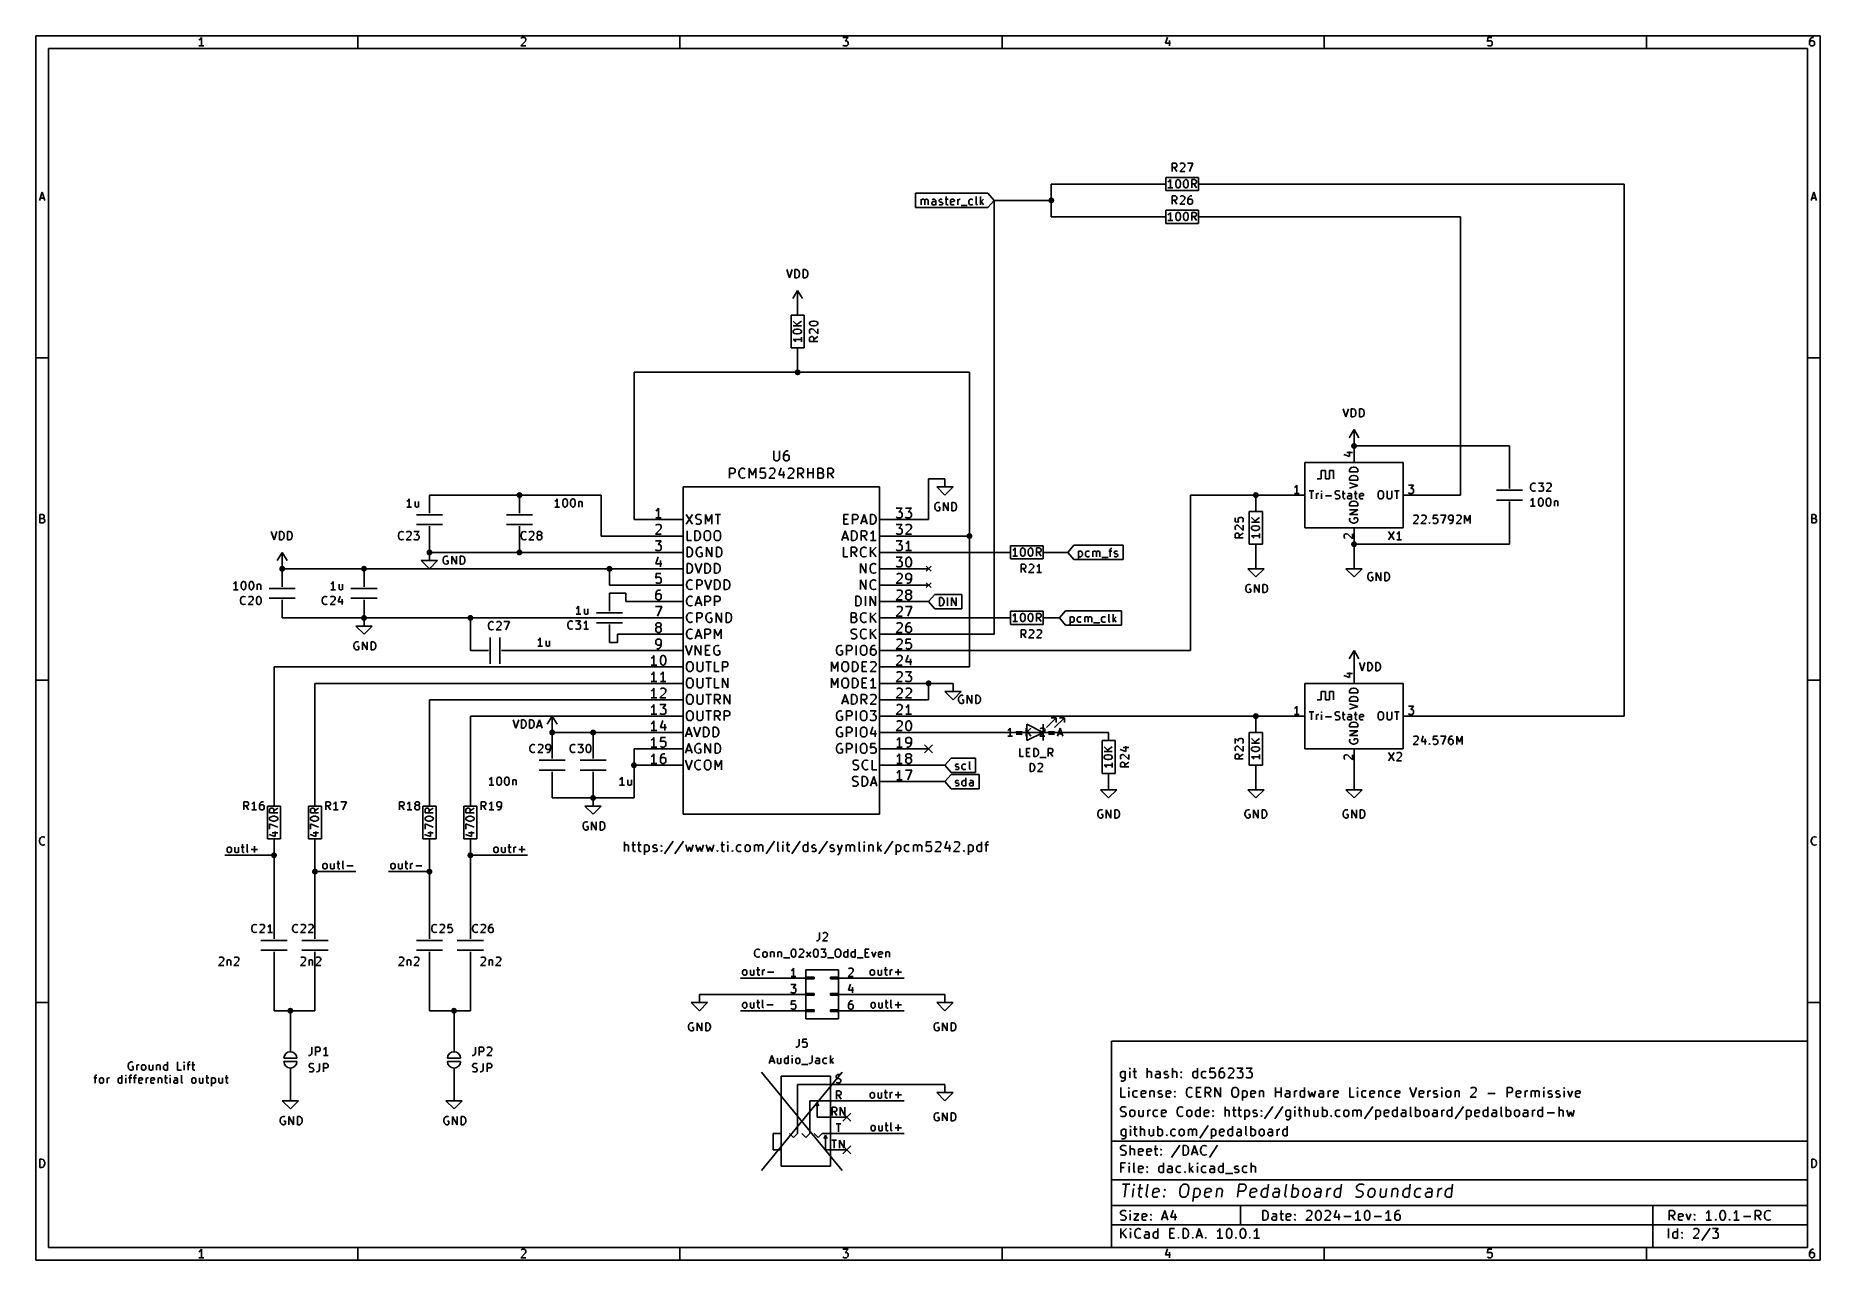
# Model space of a CAD drawing. Header units: millimetres. Extents: x 10 to 287, y -200 to -10.
import ezdxf

# ---------------------------------------------------------------- set-up
doc = ezdxf.new("R2010")
doc.units = ezdxf.units.MM
for name, color, linetype in [('BLUE', 174, 'CONTINUOUS'), ('GRAYTHREE', 253, 'CONTINUOUS'), ('GREENSIXTYFIVE', 129, 'CONTINUOUS'), ('LIGHTBLUE', 172, 'CONTINUOUS'), ('LIGHTGREEN', 92, 'CONTINUOUS'), ('LIGHTRED', 12, 'CONTINUOUS'), ('MAGENTA', 214, 'CONTINUOUS'), ('PURERED', 1, 'CONTINUOUS'), ('RED', 14, 'CONTINUOUS'), ('REDSIX', 19, 'CONTINUOUS'), ('WHITE', 250, 'CONTINUOUS')]:
    doc.layers.add(name, color=color, linetype=linetype)

msp = doc.modelspace()

# ---------------------------------------------------------------- linework, layer by layer
at = {"layer": 'BLUE', "linetype": 'CONTINUOUS'}
for p, q in [((147.9804, -120.0404), (149.1996, -121.2596)), ((149.1996, -120.0404), (147.9804, -121.2596)), ((135.2804, -177.1904), (136.4996, -178.4096)), ((136.4996, -177.1904), (135.2804, -178.4096)), ((135.2804, -182.2704), (136.4996, -183.4896)), ((136.4996, -182.2704), (135.2804, -183.4896))]:
    msp.add_line(p, q, dxfattribs=at)
at = {"layer": 'GRAYTHREE', "linetype": 'CONTINUOUS'}
for p, q in [((128.4817, -165.6792), (128.4817, -166.5864)), ((129.0864, -165.6792), (129.026, -166.284)), ((129.6912, -165.6792), (129.0864, -165.6792)), ((129.0864, -166.2235), (129.2074, -166.163)), ((129.2074, -166.163), (129.5098, -166.163)), ((129.5098, -166.163), (129.6307, -166.2235)), ((123.8553, -169.4892), (124.2786, -168.2192)), ((124.2786, -168.2192), (124.702, -169.4892)), ((125.1253, -168.6426), (125.1253, -169.3078)), ((125.6696, -168.6426), (125.6696, -169.4892)), ((126.2139, -168.8845), (126.2743, -168.7635)), ((126.2139, -169.2473), (126.2139, -168.8845)), ((126.2743, -168.7635), (126.3348, -168.703)), ((126.3348, -168.703), (126.4558, -168.6426)), ((126.4558, -168.6426), (126.6977, -168.6426)), ((126.6977, -168.6426), (126.8186, -168.703)), ((126.8186, -169.4892), (126.8186, -168.2192)), ((127.4233, -168.2192), (127.3629, -168.2797)), ((127.3629, -168.2797), (127.4233, -168.3402)), ((127.4838, -168.2797), (127.4233, -168.2192)), ((127.4233, -168.2192), (127.4233, -168.3402)), ((127.4233, -168.3402), (127.4838, -168.2797)), ((127.4233, -169.4892), (127.4233, -168.6426)), ((127.9677, -168.8845), (128.0281, -168.7635)), ((127.9677, -169.2473), (127.9677, -168.8845)), ((128.1188, -166.9492), (127.9979, -166.9492)), ((128.0281, -168.7635), (128.0886, -168.703)), ((128.0886, -168.703), (128.2096, -168.6426)), ((128.3003, -166.8888), (128.1188, -166.9492)), ((128.2096, -168.6426), (128.391, -168.6426)), ((128.4212, -166.7678), (128.3003, -166.8888)), ((128.391, -168.6426), (128.5119, -168.703)), ((128.4817, -166.5864), (128.4212, -166.7678)), ((128.5119, -168.703), (128.5724, -168.7635)), ((128.5724, -168.7635), (128.6329, -168.8845)), ((128.6329, -168.8845), (128.6329, -169.2473)), ((129.026, -166.284), (129.0864, -166.2235)), ((129.0864, -166.8888), (129.026, -166.8283)), ((129.2074, -166.9492), (129.0864, -166.8888)), ((129.5098, -166.9492), (129.2074, -166.9492)), ((129.6307, -166.8888), (129.5098, -166.9492)), ((129.6307, -166.2235), (129.6912, -166.284)), ((129.6912, -166.8283), (129.6307, -166.8888)), ((129.6912, -166.284), (129.7517, -166.4049)), ((129.7517, -166.7073), (129.6912, -166.8283)), ((129.7517, -166.4049), (129.7517, -166.7073)), ((130.5076, -168.2192), (130.5076, -169.1264)), ((131.2333, -168.6426), (131.1123, -168.703)), ((131.4752, -168.6426), (131.2333, -168.6426)), ((131.5961, -168.703), (131.4752, -168.6426)), ((131.5357, -169.0054), (131.6566, -168.9449)), ((131.6566, -168.824), (131.5961, -168.703)), ((131.6566, -169.4892), (131.6566, -168.824)), ((132.2009, -168.8845), (132.2613, -168.7635)), ((132.2009, -169.2473), (132.2009, -168.8845)), ((132.2613, -168.7635), (132.3218, -168.703)), ((132.3218, -168.703), (132.4428, -168.6426)), ((132.4428, -168.6426), (132.6847, -168.6426)), ((132.6847, -168.6426), (132.8056, -168.703)), ((133.3499, -169.4892), (133.3499, -168.2192)), ((133.8337, -168.6426), (133.3499, -169.1264)), ((123.9763, -169.1264), (124.581, -169.1264)), ((125.1253, -169.3078), (125.1858, -169.4288)), ((125.1858, -169.4288), (125.3068, -169.4892)), ((125.3068, -169.4892), (125.4882, -169.4892)), ((125.4882, -169.4892), (125.6091, -169.4288)), ((125.6091, -169.4288), (125.6696, -169.3683)), ((125.73, -185.42), (125.73, -171.45)), ((125.73, -171.45), (133.35, -171.45)), ((126.2743, -169.3683), (126.2139, -169.2473)), ((126.3348, -169.4288), (126.2743, -169.3683)), ((126.4558, -169.4892), (126.3348, -169.4288)), ((126.6977, -169.4892), (126.4558, -169.4892)), ((126.8186, -169.4288), (126.6977, -169.4892)), ((128.0281, -169.3683), (127.9677, -169.2473)), ((128.0886, -169.4288), (128.0281, -169.3683)), ((128.2096, -169.4892), (128.0886, -169.4288)), ((128.391, -169.4892), (128.2096, -169.4892)), ((128.5119, -169.4288), (128.391, -169.4892)), ((128.5724, -169.3683), (128.5119, -169.4288)), ((128.6329, -169.2473), (128.5724, -169.3683)), ((128.8748, -169.6102), (129.8424, -169.6102)), ((130.1447, -169.4892), (130.0238, -169.4892)), ((130.3262, -169.4288), (130.1447, -169.4892)), ((130.4471, -169.3078), (130.3262, -169.4288)), ((130.5076, -169.1264), (130.4471, -169.3078)), ((131.0519, -169.1868), (131.1123, -169.0659)), ((131.0519, -169.3078), (131.0519, -169.1868)), ((131.1123, -169.4288), (131.0519, -169.3078)), ((131.1123, -169.0659), (131.2333, -169.0054)), ((131.2333, -169.4892), (131.1123, -169.4288)), ((131.2333, -169.0054), (131.5357, -169.0054)), ((131.5357, -169.4892), (131.2333, -169.4892)), ((131.6566, -169.4288), (131.5357, -169.4892)), ((132.2613, -169.3683), (132.2009, -169.2473)), ((132.3218, -169.4288), (132.2613, -169.3683)), ((132.4428, -169.4892), (132.3218, -169.4288)), ((132.6847, -169.4892), (132.4428, -169.4892)), ((132.8056, -169.4288), (132.6847, -169.4892)), ((133.35, -171.45), (133.35, -185.42)), ((133.4709, -169.0054), (133.8337, -169.4892)), ((134.2572, -171.4348), (134.3176, -171.3139)), ((134.2572, -171.5558), (134.2572, -171.4348)), ((134.3176, -171.6767), (134.2572, -171.5558)), ((134.3176, -171.3139), (134.3781, -171.2534)), ((134.3781, -171.7372), (134.3176, -171.6767)), ((134.3781, -171.2534), (134.4991, -171.1929)), ((134.4991, -171.7977), (134.3781, -171.7372)), ((134.4991, -171.1929), (134.8014, -171.1929)), ((134.8014, -171.1929), (134.9829, -171.2534)), ((133.35, -172.72), (128.27, -172.72)), ((128.27, -172.72), (128.27, -180.34)), ((133.35, -172.72), (135.89, -172.72)), ((134.2572, -172.4025), (134.4386, -172.4629)), ((134.2873, -175.0029), (134.2873, -173.7329)), ((134.2873, -173.7329), (134.7711, -173.7329)), ((134.7711, -174.3982), (134.2873, -174.3982)), ((134.4386, -172.4629), (134.741, -172.4629)), ((134.741, -171.8582), (134.4991, -171.7977)), ((135.013, -175.0029), (134.5897, -174.3982)), ((134.8619, -171.9186), (134.741, -171.8582)), ((134.741, -172.4629), (134.8619, -172.4025)), ((134.7711, -173.7329), (134.8921, -173.7934)), ((134.8921, -174.3377), (134.7711, -174.3982)), ((134.9224, -171.9791), (134.8619, -171.9186)), ((134.8619, -172.4025), (134.9224, -172.342)), ((134.8921, -173.7934), (134.9526, -173.8539)), ((134.9526, -174.2772), (134.8921, -174.3377)), ((134.9829, -172.1001), (134.9224, -171.9791)), ((134.9224, -172.342), (134.9829, -172.221)), ((134.9526, -173.8539), (135.013, -173.9748)), ((135.013, -174.1563), (134.9526, -174.2772)), ((134.9829, -172.221), (134.9829, -172.1001)), ((135.013, -173.9748), (135.013, -174.1563)), ((130.175, -180.34), (130.175, -175.26)), ((130.175, -175.26), (133.35, -175.26)), ((131.318, -175.514), (131.064, -176.022)), ((131.318, -175.514), (131.572, -176.022)), ((131.318, -177.8), (131.318, -175.514)), ((133.35, -175.26), (135.89, -175.26)), ((133.6221, -177.5429), (133.6221, -176.2729)), ((133.6221, -176.2729), (134.1059, -176.2729)), ((134.1059, -176.9382), (133.6221, -176.9382)), ((134.3478, -177.5429), (133.9245, -176.9382)), ((134.1059, -176.2729), (134.2269, -176.3334)), ((134.2269, -176.8777), (134.1059, -176.9382)), ((134.2269, -176.3334), (134.2874, -176.3939)), ((134.2874, -176.8172), (134.2269, -176.8777)), ((134.2874, -176.3939), (134.3478, -176.5148)), ((134.3478, -176.6963), (134.2874, -176.8172)), ((134.3478, -176.5148), (134.3478, -176.6963)), ((134.8921, -177.5429), (134.8921, -176.2729)), ((134.8921, -176.2729), (135.6178, -177.5429)), ((135.6178, -177.5429), (135.6178, -176.2729)), ((133.35, -177.8), (131.318, -177.8)), ((133.35, -177.8), (135.89, -177.8)), ((134.2571, -178.8129), (134.9828, -178.8129)), ((134.62, -180.0829), (134.62, -178.8129)), ((124.46, -182.88), (124.46, -180.34)), ((124.46, -180.34), (125.73, -180.34)), ((125.73, -180.34), (125.73, -182.88)), ((127.635, -180.975), (127, -180.34)), ((128.27, -180.34), (127.635, -180.975)), ((128.905, -180.34), (129.54, -180.975)), ((129.54, -180.975), (130.175, -180.34)), ((130.81, -180.34), (131.445, -180.975)), ((131.445, -180.975), (132.08, -180.34)), ((132.08, -180.34), (133.35, -180.34)), ((132.588, -180.594), (132.334, -181.102)), ((132.588, -180.594), (132.842, -181.102)), ((132.588, -182.88), (132.588, -180.594)), ((133.35, -180.34), (135.89, -180.34)), ((133.5919, -181.3529), (134.3176, -181.3529)), ((133.9548, -182.6229), (133.9548, -181.3529)), ((134.7409, -182.6229), (134.7409, -181.3529)), ((134.7409, -181.3529), (135.4666, -182.6229)), ((135.4666, -182.6229), (135.4666, -181.3529)), ((125.73, -182.88), (124.46, -182.88)), ((133.35, -185.42), (125.73, -185.42)), ((133.35, -182.88), (132.588, -182.88)), ((133.35, -182.88), (135.89, -182.88))]:
    msp.add_line(p, q, dxfattribs=at)
at = {"layer": 'GREENSIXTYFIVE', "linetype": 'CONTINUOUS'}
for p, q in [((186.4178, -31.0592), (186.4178, -29.7892)), ((186.4178, -29.7892), (186.9016, -29.7892)), ((186.9016, -30.4545), (186.4178, -30.4545)), ((187.1435, -31.0592), (186.7202, -30.4545)), ((186.9016, -29.7892), (187.0226, -29.8497)), ((187.0226, -30.394), (186.9016, -30.4545)), ((187.0226, -29.8497), (187.0831, -29.9102)), ((187.0831, -30.3335), (187.0226, -30.394)), ((187.0831, -29.9102), (187.1435, -30.0311)), ((187.1435, -30.2126), (187.0831, -30.3335)), ((187.1435, -30.0311), (187.1435, -30.2126)), ((188.2926, -30.3335), (187.5669, -31.0592)), ((187.6274, -29.9102), (187.6878, -29.8497)), ((187.6878, -29.8497), (187.8088, -29.7892)), ((187.8088, -29.7892), (188.1112, -29.7892)), ((188.1112, -29.7892), (188.2321, -29.8497)), ((188.2321, -29.8497), (188.2926, -29.9102)), ((188.2926, -29.9102), (188.3531, -30.0311)), ((188.3531, -30.1521), (188.2926, -30.3335)), ((188.3531, -30.0311), (188.3531, -30.1521)), ((188.7764, -29.7892), (189.623, -29.7892)), ((189.623, -29.7892), (189.0788, -31.0592)), ((185.8736, -32.6316), (185.7527, -32.6921)), ((185.9946, -32.5107), (185.8736, -32.6316)), ((186.1155, -32.3292), (185.9946, -32.5107)), ((186.1155, -33.5992), (186.1155, -32.3292)), ((186.9622, -32.813), (187.0226, -32.5711)), ((186.9622, -33.1154), (186.9622, -32.813)), ((187.0226, -33.3573), (186.9622, -33.1154)), ((187.0226, -32.5711), (187.0831, -32.4502)), ((187.0831, -32.4502), (187.1436, -32.3897)), ((187.1436, -32.3897), (187.2645, -32.3292)), ((187.2645, -32.3292), (187.3855, -32.3292)), ((187.3855, -32.3292), (187.5064, -32.3897)), ((187.5064, -32.3897), (187.5669, -32.4502)), ((187.5669, -31.0592), (188.3531, -31.0592)), ((187.5669, -32.4502), (187.6274, -32.5711)), ((187.6274, -32.5711), (187.6879, -32.813)), ((187.6879, -33.1154), (187.6274, -33.3573)), ((187.6879, -32.813), (187.6879, -33.1154)), ((188.1717, -32.813), (188.2321, -32.5711)), ((188.1717, -33.1154), (188.1717, -32.813)), ((188.2321, -33.3573), (188.1717, -33.1154)), ((188.2321, -32.5711), (188.2926, -32.4502)), ((188.2926, -32.4502), (188.3531, -32.3897)), ((188.3531, -32.3897), (188.474, -32.3292)), ((188.474, -32.3292), (188.595, -32.3292)), ((188.595, -32.3292), (188.7159, -32.3897)), ((188.7159, -32.3897), (188.7764, -32.4502)), ((188.7764, -32.4502), (188.8369, -32.5711)), ((188.8369, -32.5711), (188.8974, -32.813)), ((188.8974, -33.1154), (188.8369, -33.3573)), ((188.8974, -32.813), (188.8974, -33.1154)), ((189.4416, -33.5992), (189.4416, -32.3292)), ((189.4416, -32.3292), (189.9254, -32.3292)), ((189.9254, -32.9945), (189.4416, -32.9945)), ((190.1673, -33.5992), (189.744, -32.9945)), ((189.9254, -32.3292), (190.0464, -32.3897)), ((190.0464, -32.934), (189.9254, -32.9945)), ((190.0464, -32.3897), (190.1069, -32.4502)), ((190.1069, -32.8735), (190.0464, -32.934)), ((190.1069, -32.4502), (190.1673, -32.5711)), ((190.1673, -32.7526), (190.1069, -32.8735)), ((190.1673, -32.5711), (190.1673, -32.7526)), ((186.4784, -33.5992), (185.7527, -33.5992)), ((186.4178, -36.1392), (186.4178, -34.8692)), ((186.4178, -34.8692), (186.9016, -34.8692)), ((186.9016, -35.5345), (186.4178, -35.5345)), ((187.1435, -36.1392), (186.7202, -35.5345)), ((186.9016, -34.8692), (187.0226, -34.9297)), ((187.0226, -35.474), (186.9016, -35.5345)), ((187.0831, -33.4783), (187.0226, -33.3573)), ((187.0226, -34.9297), (187.0831, -34.9902)), ((187.0831, -35.4135), (187.0226, -35.474)), ((187.1436, -33.5388), (187.0831, -33.4783)), ((187.0831, -34.9902), (187.1435, -35.1111)), ((187.1435, -35.2926), (187.0831, -35.4135)), ((187.1435, -35.1111), (187.1435, -35.2926)), ((187.2645, -33.5992), (187.1436, -33.5388)), ((187.3855, -33.5992), (187.2645, -33.5992)), ((187.5064, -33.5388), (187.3855, -33.5992)), ((187.5669, -33.4783), (187.5064, -33.5388)), ((187.6274, -33.3573), (187.5669, -33.4783)), ((188.2926, -35.4135), (187.5669, -36.1392)), ((187.6274, -34.9902), (187.6878, -34.9297)), ((187.6878, -34.9297), (187.8088, -34.8692)), ((187.8088, -34.8692), (188.1112, -34.8692)), ((188.1112, -34.8692), (188.2321, -34.9297)), ((188.2926, -33.4783), (188.2321, -33.3573)), ((188.2321, -34.9297), (188.2926, -34.9902)), ((188.3531, -33.5388), (188.2926, -33.4783)), ((188.2926, -34.9902), (188.3531, -35.1111)), ((188.3531, -35.2321), (188.2926, -35.4135)), ((188.474, -33.5992), (188.3531, -33.5388)), ((188.3531, -35.1111), (188.3531, -35.2321)), ((188.595, -33.5992), (188.474, -33.5992)), ((188.7159, -33.5388), (188.595, -33.5992)), ((188.7764, -33.4783), (188.7159, -33.5388)), ((188.8369, -33.3573), (188.7764, -33.4783)), ((188.8973, -35.1716), (188.8369, -35.4135)), ((188.8369, -35.4135), (188.8369, -35.8973)), ((188.8973, -35.474), (188.8369, -35.5949)), ((188.8369, -35.8973), (188.8973, -36.0183)), ((189.0183, -34.9902), (188.8973, -35.1716)), ((188.9578, -35.4135), (188.8973, -35.474)), ((189.0788, -35.353), (188.9578, -35.4135)), ((189.0788, -34.9297), (189.0183, -34.9902)), ((189.1997, -34.8692), (189.0788, -34.9297)), ((189.3207, -35.353), (189.0788, -35.353)), ((189.4416, -34.8692), (189.1997, -34.8692)), ((189.4416, -35.4135), (189.3207, -35.353)), ((189.5021, -35.474), (189.4416, -35.4135)), ((189.5626, -35.5949), (189.5021, -35.474)), ((189.5021, -36.0183), (189.5626, -35.8973)), ((189.5626, -35.8973), (189.5626, -35.5949)), ((185.8736, -37.7116), (185.7527, -37.7721)), ((186.4784, -38.6792), (185.7527, -38.6792)), ((185.9946, -37.5907), (185.8736, -37.7116)), ((186.1155, -37.4092), (185.9946, -37.5907)), ((186.1155, -38.6792), (186.1155, -37.4092)), ((186.9622, -37.893), (187.0226, -37.6511)), ((186.9622, -38.1954), (186.9622, -37.893)), ((187.0226, -38.4373), (186.9622, -38.1954)), ((187.0226, -37.6511), (187.0831, -37.5302)), ((187.0831, -38.5583), (187.0226, -38.4373)), ((187.0831, -37.5302), (187.1436, -37.4697)), ((187.1436, -38.6188), (187.0831, -38.5583)), ((187.1436, -37.4697), (187.2645, -37.4092)), ((187.2645, -38.6792), (187.1436, -38.6188)), ((187.2645, -37.4092), (187.3855, -37.4092)), ((187.3855, -38.6792), (187.2645, -38.6792)), ((187.3855, -37.4092), (187.5064, -37.4697)), ((187.5064, -38.6188), (187.3855, -38.6792)), ((187.5064, -37.4697), (187.5669, -37.5302)), ((187.5669, -38.5583), (187.5064, -38.6188)), ((187.5669, -36.1392), (188.3531, -36.1392)), ((187.5669, -37.5302), (187.6274, -37.6511)), ((187.6274, -38.4373), (187.5669, -38.5583)), ((187.6274, -37.6511), (187.6879, -37.893)), ((187.6879, -38.1954), (187.6274, -38.4373)), ((187.6879, -37.893), (187.6879, -38.1954)), ((188.1717, -37.893), (188.2321, -37.6511)), ((188.1717, -38.1954), (188.1717, -37.893)), ((188.2321, -38.4373), (188.1717, -38.1954)), ((188.2321, -37.6511), (188.2926, -37.5302)), ((188.2926, -38.5583), (188.2321, -38.4373)), ((188.2926, -37.5302), (188.3531, -37.4697)), ((188.3531, -38.6188), (188.2926, -38.5583)), ((188.3531, -37.4697), (188.474, -37.4092)), ((188.474, -38.6792), (188.3531, -38.6188)), ((188.474, -37.4092), (188.595, -37.4092)), ((188.595, -38.6792), (188.474, -38.6792)), ((188.595, -37.4092), (188.7159, -37.4697)), ((188.7159, -38.6188), (188.595, -38.6792)), ((188.7159, -37.4697), (188.7764, -37.5302)), ((188.7764, -38.5583), (188.7159, -38.6188)), ((188.7764, -37.5302), (188.8369, -37.6511)), ((188.8369, -38.4373), (188.7764, -38.5583)), ((188.8369, -37.6511), (188.8974, -37.893)), ((188.8974, -38.1954), (188.8369, -38.4373)), ((188.8973, -36.0183), (188.9578, -36.0788)), ((188.8974, -37.893), (188.8974, -38.1954)), ((188.9578, -36.0788), (189.0788, -36.1392)), ((189.0788, -36.1392), (189.3207, -36.1392)), ((189.3207, -36.1392), (189.4416, -36.0788)), ((189.4416, -36.0788), (189.5021, -36.0183)), ((189.4416, -38.6792), (189.4416, -37.4092)), ((189.4416, -37.4092), (189.9254, -37.4092)), ((189.9254, -38.0745), (189.4416, -38.0745)), ((190.1673, -38.6792), (189.744, -38.0745)), ((189.9254, -37.4092), (190.0464, -37.4697)), ((190.0464, -38.014), (189.9254, -38.0745)), ((190.0464, -37.4697), (190.1069, -37.5302)), ((190.1069, -37.9535), (190.0464, -38.014)), ((190.1069, -37.5302), (190.1673, -37.6511)), ((190.1673, -37.8326), (190.1069, -37.9535)), ((190.1673, -37.6511), (190.1673, -37.8326)), ((126.5766, -46.2992), (126.9999, -47.5692)), ((126.5766, -46.2992), (126.9999, -47.5692)), ((126.9999, -47.5692), (127.4233, -46.2992)), ((126.9999, -47.5692), (127.4233, -46.2992)), ((127.8466, -47.5692), (127.8466, -46.2992)), ((127.8466, -46.2992), (128.149, -46.2992)), ((127.8466, -47.5692), (127.8466, -46.2992)), ((127.8466, -46.2992), (128.149, -46.2992)), ((128.149, -46.2992), (128.3304, -46.3597)), ((128.149, -46.2992), (128.3304, -46.3597)), ((128.3304, -46.3597), (128.4514, -46.4807)), ((128.3304, -46.3597), (128.4514, -46.4807)), ((128.4514, -46.4807), (128.5119, -46.6016)), ((128.4514, -46.4807), (128.5119, -46.6016)), ((128.5119, -46.6016), (128.5723, -46.8435)), ((128.5119, -46.6016), (128.5723, -46.8435)), ((128.5723, -47.0249), (128.5119, -47.2668)), ((128.5723, -47.0249), (128.5119, -47.2668)), ((128.5723, -46.8435), (128.5723, -47.0249)), ((128.5723, -46.8435), (128.5723, -47.0249)), ((129.1166, -47.5692), (129.1166, -46.2992)), ((129.1166, -46.2992), (129.419, -46.2992)), ((129.1166, -47.5692), (129.1166, -46.2992)), ((129.1166, -46.2992), (129.419, -46.2992)), ((129.419, -46.2992), (129.6004, -46.3597)), ((129.419, -46.2992), (129.6004, -46.3597)), ((129.6004, -46.3597), (129.7214, -46.4807)), ((129.6004, -46.3597), (129.7214, -46.4807)), ((129.7214, -46.4807), (129.7819, -46.6016)), ((129.7214, -46.4807), (129.7819, -46.6016)), ((129.7819, -46.6016), (129.8423, -46.8435)), ((129.7819, -46.6016), (129.8423, -46.8435)), ((129.8423, -47.0249), (129.7819, -47.2668)), ((129.8423, -47.0249), (129.7819, -47.2668)), ((129.8423, -46.8435), (129.8423, -47.0249)), ((129.8423, -46.8435), (129.8423, -47.0249)), ((128.149, -47.5692), (127.8466, -47.5692)), ((128.149, -47.5692), (127.8466, -47.5692)), ((128.3304, -47.5088), (128.149, -47.5692)), ((128.3304, -47.5088), (128.149, -47.5692)), ((128.4514, -47.3878), (128.3304, -47.5088)), ((128.4514, -47.3878), (128.3304, -47.5088)), ((128.5119, -47.2668), (128.4514, -47.3878)), ((128.5119, -47.2668), (128.4514, -47.3878)), ((129.419, -47.5692), (129.1166, -47.5692)), ((129.419, -47.5692), (129.1166, -47.5692)), ((129.6004, -47.5088), (129.419, -47.5692)), ((129.6004, -47.5088), (129.419, -47.5692)), ((129.7214, -47.3878), (129.6004, -47.5088)), ((129.7214, -47.3878), (129.6004, -47.5088)), ((129.7819, -47.2668), (129.7214, -47.3878)), ((129.7819, -47.2668), (129.7214, -47.3878)), ((127.5791, -54.2774), (128.3048, -55.0031)), ((127.5791, -54.2774), (128.3048, -55.0031)), ((128.8491, -55.0031), (127.5791, -55.0031)), ((128.8491, -55.0031), (127.5791, -55.0031)), ((128.8491, -54.2774), (128.1234, -54.8216)), ((128.8491, -54.2774), (128.1234, -54.8216)), ((130.1191, -54.5797), (130.1796, -54.4588)), ((130.1191, -54.5797), (130.1796, -54.4588)), ((130.1191, -54.7007), (130.1191, -54.5797)), ((130.1191, -54.7007), (130.1191, -54.5797)), ((130.1796, -54.8216), (130.1191, -54.7007)), ((130.1796, -54.8216), (130.1191, -54.7007)), ((130.1796, -54.4588), (130.2401, -54.3983)), ((130.1796, -54.4588), (130.2401, -54.3983)), ((130.2401, -54.8821), (130.1796, -54.8216)), ((130.2401, -54.8821), (130.1796, -54.8216)), ((130.2401, -54.3983), (130.361, -54.3378)), ((130.2401, -54.3983), (130.361, -54.3378)), ((130.361, -54.9426), (130.2401, -54.8821)), ((130.361, -54.9426), (130.2401, -54.8821)), ((130.361, -54.3378), (130.6029, -54.2773)), ((130.361, -54.3378), (130.6029, -54.2773)), ((130.6029, -55.003), (130.361, -54.9426)), ((130.6029, -55.003), (130.361, -54.9426)), ((130.6029, -54.2773), (130.9053, -54.2773)), ((130.6029, -54.2773), (130.9053, -54.2773)), ((130.9053, -55.003), (130.6029, -55.003)), ((130.9053, -55.003), (130.6029, -55.003)), ((130.9053, -54.2773), (131.1472, -54.3378)), ((130.9053, -54.2773), (131.1472, -54.3378)), ((131.1472, -54.9426), (130.9053, -55.003)), ((131.1472, -54.9426), (130.9053, -55.003)), ((131.1472, -54.3378), (131.2682, -54.3983)), ((131.1472, -54.3378), (131.2682, -54.3983)), ((131.2682, -54.8821), (131.1472, -54.9426)), ((131.2682, -54.8821), (131.1472, -54.9426)), ((131.2682, -54.3983), (131.3287, -54.4588)), ((131.2682, -54.3983), (131.3287, -54.4588)), ((131.3287, -54.8216), (131.2682, -54.8821)), ((131.3287, -54.8216), (131.2682, -54.8821)), ((131.3287, -54.4588), (131.3891, -54.5797)), ((131.3287, -54.4588), (131.3891, -54.5797)), ((131.3891, -54.7007), (131.3287, -54.8216)), ((131.3891, -54.7007), (131.3287, -54.8216)), ((131.3891, -54.5797), (131.3891, -54.7007)), ((131.3891, -54.5797), (131.3891, -54.7007)), ((127.5791, -55.8497), (127.6396, -55.7288)), ((127.5791, -55.8497), (127.6396, -55.7288)), ((127.5791, -55.9707), (127.5791, -55.8497)), ((127.5791, -55.9707), (127.5791, -55.8497)), ((127.6396, -56.0916), (127.5791, -55.9707)), ((127.6396, -56.0916), (127.5791, -55.9707)), ((128.8491, -57.1197), (127.5791, -57.1197)), ((127.5791, -57.1197), (127.7606, -57.2406)), ((128.8491, -57.1197), (127.5791, -57.1197)), ((127.5791, -57.1197), (127.7606, -57.2406)), ((127.6396, -55.7288), (127.7001, -55.6683)), ((127.6396, -55.7288), (127.7001, -55.6683)), ((127.7001, -56.1521), (127.6396, -56.0916)), ((127.7001, -56.1521), (127.6396, -56.0916)), ((127.7001, -55.6683), (127.821, -55.6078)), ((127.7001, -55.6683), (127.821, -55.6078)), ((127.821, -56.2126), (127.7001, -56.1521)), ((127.821, -56.2126), (127.7001, -56.1521)), ((127.7606, -57.2406), (127.8815, -57.3616)), ((127.7606, -57.2406), (127.8815, -57.3616)), ((127.821, -55.6078), (128.0629, -55.5473)), ((127.821, -55.6078), (128.0629, -55.5473)), ((128.0629, -56.273), (127.821, -56.2126)), ((128.0629, -56.273), (127.821, -56.2126)), ((127.8815, -57.3616), (127.942, -57.4825)), ((127.8815, -57.3616), (127.942, -57.4825)), ((128.0629, -55.5473), (128.3653, -55.5473)), ((128.0629, -55.5473), (128.3653, -55.5473)), ((128.3653, -56.273), (128.0629, -56.273)), ((128.3653, -56.273), (128.0629, -56.273)), ((128.3653, -55.5473), (128.6072, -55.6078)), ((128.3653, -55.5473), (128.6072, -55.6078)), ((128.6072, -56.2126), (128.3653, -56.273)), ((128.6072, -56.2126), (128.3653, -56.273)), ((128.6072, -55.6078), (128.7282, -55.6683)), ((128.6072, -55.6078), (128.7282, -55.6683)), ((128.7282, -56.1521), (128.6072, -56.2126)), ((128.7282, -56.1521), (128.6072, -56.2126)), ((128.7282, -55.6683), (128.7887, -55.7288)), ((128.7282, -55.6683), (128.7887, -55.7288)), ((128.7887, -56.0916), (128.7282, -56.1521)), ((128.7887, -56.0916), (128.7282, -56.1521)), ((128.7887, -55.7288), (128.8491, -55.8497)), ((128.7887, -55.7288), (128.8491, -55.8497)), ((128.8491, -55.9707), (128.7887, -56.0916)), ((128.8491, -55.9707), (128.7887, -56.0916)), ((128.8491, -55.8497), (128.8491, -55.9707)), ((128.8491, -55.8497), (128.8491, -55.9707)), ((128.8491, -56.7568), (128.8491, -57.4825)), ((128.8491, -56.7568), (128.8491, -57.4825)), ((130.1191, -55.7287), (130.1796, -55.6078)), ((130.1191, -55.7287), (130.1796, -55.6078)), ((130.1191, -56.0311), (130.1191, -55.7287)), ((130.1191, -56.0311), (130.1191, -55.7287)), ((130.1796, -56.1521), (130.1191, -56.0311)), ((130.1796, -56.1521), (130.1191, -56.0311)), ((130.1191, -56.9383), (130.1796, -56.8173)), ((130.1191, -56.9383), (130.1796, -56.8173)), ((130.1191, -57.4221), (130.1191, -56.9383)), ((130.1191, -57.4221), (130.1191, -56.9383)), ((131.3891, -57.4221), (130.1191, -57.4221)), ((131.3891, -57.4221), (130.1191, -57.4221)), ((130.1796, -55.6078), (130.2401, -55.5473)), ((130.1796, -55.6078), (130.2401, -55.5473)), ((130.2401, -56.2125), (130.1796, -56.1521)), ((130.2401, -56.2125), (130.1796, -56.1521)), ((130.1796, -56.8173), (130.2401, -56.7568)), ((130.1796, -56.8173), (130.2401, -56.7568)), ((130.2401, -55.5473), (130.361, -55.4868)), ((130.2401, -55.5473), (130.361, -55.4868)), ((130.2401, -56.7568), (130.361, -56.6964)), ((130.2401, -56.7568), (130.361, -56.6964)), ((130.361, -55.4868), (130.482, -55.4868)), ((130.361, -55.4868), (130.482, -55.4868)), ((130.361, -56.6964), (130.5425, -56.6964)), ((130.361, -56.6964), (130.5425, -56.6964)), ((130.482, -55.4868), (130.6634, -55.5473)), ((130.482, -55.4868), (130.6634, -55.5473)), ((130.5425, -56.6964), (130.6634, -56.7568)), ((130.5425, -56.6964), (130.6634, -56.7568)), ((130.6634, -55.5473), (131.3891, -56.273)), ((130.6634, -55.5473), (131.3891, -56.273)), ((130.6634, -56.7568), (130.7239, -56.8173)), ((130.6634, -56.7568), (130.7239, -56.8173)), ((130.7239, -56.8173), (130.7844, -56.9383)), ((130.7239, -56.8173), (130.7844, -56.9383)), ((131.3891, -56.6964), (130.7844, -57.1197)), ((131.3891, -56.6964), (130.7844, -57.1197)), ((130.7844, -56.9383), (130.7844, -57.4221)), ((130.7844, -56.9383), (130.7844, -57.4221)), ((131.3891, -56.273), (131.3891, -55.4868)), ((131.3891, -56.273), (131.3891, -55.4868)), ((212.9366, -67.8892), (213.3599, -69.1592)), ((212.9366, -67.8892), (213.3599, -69.1592)), ((213.3599, -69.1592), (213.7833, -67.8892)), ((213.3599, -69.1592), (213.7833, -67.8892)), ((214.2066, -69.1592), (214.2066, -67.8892)), ((214.2066, -67.8892), (214.509, -67.8892)), ((214.2066, -69.1592), (214.2066, -67.8892)), ((214.2066, -67.8892), (214.509, -67.8892)), ((214.509, -69.1592), (214.2066, -69.1592)), ((214.509, -69.1592), (214.2066, -69.1592)), ((214.509, -67.8892), (214.6904, -67.9497)), ((214.509, -67.8892), (214.6904, -67.9497)), ((214.6904, -69.0988), (214.509, -69.1592)), ((214.6904, -69.0988), (214.509, -69.1592)), ((214.6904, -67.9497), (214.8114, -68.0707)), ((214.6904, -67.9497), (214.8114, -68.0707)), ((214.8114, -68.9778), (214.6904, -69.0988)), ((214.8114, -68.9778), (214.6904, -69.0988)), ((214.8114, -68.0707), (214.8719, -68.1916)), ((214.8114, -68.0707), (214.8719, -68.1916)), ((214.8719, -68.8568), (214.8114, -68.9778)), ((214.8719, -68.8568), (214.8114, -68.9778)), ((214.8719, -68.1916), (214.9323, -68.4335)), ((214.8719, -68.1916), (214.9323, -68.4335)), ((214.9323, -68.6149), (214.8719, -68.8568)), ((214.9323, -68.6149), (214.8719, -68.8568)), ((214.9323, -68.4335), (214.9323, -68.6149)), ((214.9323, -68.4335), (214.9323, -68.6149)), ((215.4766, -69.1592), (215.4766, -67.8892)), ((215.4766, -67.8892), (215.779, -67.8892)), ((215.4766, -69.1592), (215.4766, -67.8892)), ((215.4766, -67.8892), (215.779, -67.8892)), ((215.779, -69.1592), (215.4766, -69.1592)), ((215.779, -69.1592), (215.4766, -69.1592)), ((215.779, -67.8892), (215.9604, -67.9497)), ((215.779, -67.8892), (215.9604, -67.9497)), ((215.9604, -69.0988), (215.779, -69.1592)), ((215.9604, -69.0988), (215.779, -69.1592)), ((215.9604, -67.9497), (216.0814, -68.0707)), ((215.9604, -67.9497), (216.0814, -68.0707)), ((216.0814, -68.9778), (215.9604, -69.0988)), ((216.0814, -68.9778), (215.9604, -69.0988)), ((216.0814, -68.0707), (216.1419, -68.1916)), ((216.0814, -68.0707), (216.1419, -68.1916)), ((216.1419, -68.8568), (216.0814, -68.9778)), ((216.1419, -68.8568), (216.0814, -68.9778)), ((216.1419, -68.1916), (216.2023, -68.4335)), ((216.1419, -68.1916), (216.2023, -68.4335)), ((216.2023, -68.6149), (216.1419, -68.8568)), ((216.2023, -68.6149), (216.1419, -68.8568)), ((216.2023, -68.4335), (216.2023, -68.6149)), ((216.2023, -68.4335), (216.2023, -68.6149)), ((124.5688, -74.4312), (124.5688, -75.6649)), ((124.5688, -74.4312), (124.5688, -75.6649)), ((125.4397, -75.6649), (125.4397, -74.4312)), ((125.4397, -75.6649), (125.4397, -74.4312)), ((126.3106, -74.5764), (126.1654, -74.7941)), ((126.3106, -74.5764), (126.1654, -74.7941)), ((126.3831, -74.5038), (126.3106, -74.5764)), ((126.3831, -74.5038), (126.3106, -74.5764)), ((126.5283, -74.4312), (126.3831, -74.5038)), ((126.5283, -74.4312), (126.3831, -74.5038)), ((126.8186, -74.4312), (126.5283, -74.4312)), ((126.8186, -74.4312), (126.5283, -74.4312)), ((117.7109, -78.6476), (117.7109, -77.1236)), ((117.7109, -77.1236), (118.2915, -77.1236)), ((117.7109, -78.6476), (117.7109, -77.1236)), ((117.7109, -77.1236), (118.2915, -77.1236)), ((118.2915, -77.1236), (118.4366, -77.1962)), ((118.2915, -77.1236), (118.4366, -77.1962)), ((118.4366, -77.1962), (118.5092, -77.2688)), ((118.4366, -77.1962), (118.5092, -77.2688)), ((118.5092, -77.2688), (118.5818, -77.4139)), ((118.5092, -77.2688), (118.5818, -77.4139)), ((118.5818, -77.4139), (118.5818, -77.6316)), ((118.5818, -77.4139), (118.5818, -77.6316)), ((119.1623, -77.7768), (119.2349, -77.4865)), ((119.1623, -77.7768), (119.2349, -77.4865)), ((119.2349, -77.4865), (119.3075, -77.3413)), ((119.2349, -77.4865), (119.3075, -77.3413)), ((119.3075, -77.3413), (119.4526, -77.1962)), ((119.3075, -77.3413), (119.4526, -77.1962)), ((119.4526, -77.1962), (119.6703, -77.1236)), ((119.4526, -77.1962), (119.6703, -77.1236)), ((119.6703, -77.1236), (119.8155, -77.1236)), ((119.6703, -77.1236), (119.8155, -77.1236)), ((119.8155, -77.1236), (120.0332, -77.1962)), ((119.8155, -77.1236), (120.0332, -77.1962)), ((120.0332, -77.1962), (120.1058, -77.2688)), ((120.0332, -77.1962), (120.1058, -77.2688)), ((120.7589, -78.6476), (120.7589, -77.1236)), ((120.7589, -77.1236), (121.2669, -78.2122)), ((120.7589, -78.6476), (120.7589, -77.1236)), ((120.7589, -77.1236), (121.2669, -78.2122)), ((121.2669, -78.2122), (121.7749, -77.1236)), ((121.2669, -78.2122), (121.7749, -77.1236)), ((121.7749, -77.1236), (121.7749, -78.6476)), ((121.7749, -77.1236), (121.7749, -78.6476)), ((122.5006, -77.1236), (122.428, -77.8493)), ((122.5006, -77.1236), (122.428, -77.8493)), ((123.2263, -77.1236), (122.5006, -77.1236)), ((123.2263, -77.1236), (122.5006, -77.1236)), ((123.8794, -77.2688), (123.952, -77.1962)), ((123.8794, -77.2688), (123.952, -77.1962)), ((123.952, -77.1962), (124.0972, -77.1236)), ((123.952, -77.1962), (124.0972, -77.1236)), ((124.0972, -77.1236), (124.46, -77.1236)), ((124.0972, -77.1236), (124.46, -77.1236)), ((124.46, -77.1236), (124.6052, -77.1962)), ((124.46, -77.1236), (124.6052, -77.1962)), ((124.5688, -75.6649), (124.6414, -75.8101)), ((124.5688, -75.6649), (124.6414, -75.8101)), ((124.6052, -77.1962), (124.6777, -77.2688)), ((124.6052, -77.1962), (124.6777, -77.2688)), ((124.6414, -75.8101), (124.714, -75.8827)), ((124.6414, -75.8101), (124.714, -75.8827)), ((124.6777, -77.2688), (124.7503, -77.4139)), ((124.6777, -77.2688), (124.7503, -77.4139)), ((124.7503, -77.5591), (124.6777, -77.7768)), ((124.7503, -77.5591), (124.6777, -77.7768)), ((124.714, -75.8827), (124.8591, -75.9552)), ((124.714, -75.8827), (124.8591, -75.9552)), ((124.7503, -77.4139), (124.7503, -77.5591)), ((124.7503, -77.4139), (124.7503, -77.5591)), ((124.8591, -75.9552), (125.1494, -75.9552)), ((124.8591, -75.9552), (125.1494, -75.9552)), ((125.1494, -75.9552), (125.2945, -75.8827)), ((125.1494, -75.9552), (125.2945, -75.8827)), ((125.2945, -75.8827), (125.3671, -75.8101)), ((125.2945, -75.8827), (125.3671, -75.8101)), ((125.6937, -77.0511), (125.3308, -78.1396)), ((125.6937, -77.0511), (125.3308, -78.1396)), ((125.3671, -75.8101), (125.4397, -75.6649)), ((125.3671, -75.8101), (125.4397, -75.6649)), ((126.1654, -74.7941), (126.0928, -75.0844)), ((126.1654, -74.7941), (126.0928, -75.0844)), ((126.0928, -75.0844), (126.0928, -75.6649)), ((126.0928, -75.0844), (126.0928, -75.6649)), ((126.1654, -75.1569), (126.0928, -75.3021)), ((126.1654, -75.1569), (126.0928, -75.3021)), ((126.0928, -75.6649), (126.1654, -75.8101)), ((126.0928, -75.6649), (126.1654, -75.8101)), ((126.238, -75.0844), (126.1654, -75.1569)), ((126.238, -75.0844), (126.1654, -75.1569)), ((126.1654, -75.8101), (126.238, -75.8827)), ((126.1654, -75.8101), (126.238, -75.8827)), ((126.3831, -75.0118), (126.238, -75.0844)), ((126.3831, -75.0118), (126.238, -75.0844)), ((126.238, -75.8827), (126.3831, -75.9552)), ((126.238, -75.8827), (126.3831, -75.9552)), ((126.6734, -75.0118), (126.3831, -75.0118)), ((126.6734, -75.0118), (126.3831, -75.0118)), ((126.3831, -75.9552), (126.6734, -75.9552)), ((126.3831, -75.9552), (126.6734, -75.9552)), ((126.8186, -75.0844), (126.6734, -75.0118)), ((126.8186, -75.0844), (126.6734, -75.0118)), ((126.6734, -75.9552), (126.8186, -75.8827)), ((126.6734, -75.9552), (126.8186, -75.8827)), ((126.7822, -77.2688), (126.8548, -77.1962)), ((126.7822, -77.2688), (126.8548, -77.1962)), ((126.8911, -75.1569), (126.8186, -75.0844)), ((126.8911, -75.1569), (126.8186, -75.0844)), ((126.8186, -75.8827), (126.8911, -75.8101)), ((126.8186, -75.8827), (126.8911, -75.8101)), ((126.8548, -77.1962), (127, -77.1236)), ((126.8548, -77.1962), (127, -77.1236)), ((126.9637, -75.3021), (126.8911, -75.1569)), ((126.9637, -75.3021), (126.8911, -75.1569)), ((126.8911, -75.8101), (126.9637, -75.6649)), ((126.8911, -75.8101), (126.9637, -75.6649)), ((126.9637, -75.6649), (126.9637, -75.3021)), ((126.9637, -75.6649), (126.9637, -75.3021)), ((127, -77.1236), (127.3628, -77.1236)), ((127, -77.1236), (127.3628, -77.1236)), ((127.3628, -77.1236), (127.508, -77.1962)), ((127.3628, -77.1236), (127.508, -77.1962)), ((127.508, -77.1962), (127.5805, -77.2688)), ((127.508, -77.1962), (127.5805, -77.2688)), ((127.5805, -77.2688), (127.6531, -77.4139)), ((127.5805, -77.2688), (127.6531, -77.4139)), ((127.6531, -77.5591), (127.5805, -77.7768)), ((127.6531, -77.5591), (127.5805, -77.7768)), ((127.6531, -77.4139), (127.6531, -77.5591)), ((127.6531, -77.4139), (127.6531, -77.5591)), ((128.3062, -78.6476), (128.3062, -77.1236)), ((128.3062, -77.1236), (128.8868, -77.1236)), ((128.3062, -78.6476), (128.3062, -77.1236)), ((128.3062, -77.1236), (128.8868, -77.1236)), ((128.8868, -77.1236), (129.0319, -77.1962)), ((128.8868, -77.1236), (129.0319, -77.1962)), ((129.0319, -77.1962), (129.1045, -77.2688)), ((129.0319, -77.1962), (129.1045, -77.2688)), ((129.1045, -77.2688), (129.1771, -77.4139)), ((129.1045, -77.2688), (129.1771, -77.4139)), ((129.1771, -77.4139), (129.1771, -77.6316)), ((129.1771, -77.4139), (129.1771, -77.6316)), ((129.8302, -78.6476), (129.8302, -77.1236)), ((129.8302, -78.6476), (129.8302, -77.1236)), ((130.7011, -78.6476), (130.7011, -77.1236)), ((130.7011, -78.6476), (130.7011, -77.1236)), ((131.4268, -78.6476), (131.4268, -77.1236)), ((131.4268, -77.1236), (131.9348, -77.1236)), ((131.4268, -78.6476), (131.4268, -77.1236)), ((131.4268, -77.1236), (131.9348, -77.1236)), ((131.9348, -77.1236), (132.08, -77.1962)), ((131.9348, -77.1236), (132.08, -77.1962)), ((132.08, -77.1962), (132.1525, -77.2688)), ((132.08, -77.1962), (132.1525, -77.2688)), ((132.1525, -77.2688), (132.2251, -77.4139)), ((132.1525, -77.2688), (132.2251, -77.4139)), ((132.2251, -77.5591), (132.1525, -77.7042)), ((132.2251, -77.5591), (132.1525, -77.7042)), ((132.2251, -77.4139), (132.2251, -77.5591)), ((132.2251, -77.4139), (132.2251, -77.5591)), ((132.9508, -78.6476), (132.9508, -77.1236)), ((132.9508, -77.1236), (133.5314, -77.1236)), ((132.9508, -78.6476), (132.9508, -77.1236)), ((132.9508, -77.1236), (133.5314, -77.1236)), ((133.5314, -77.1236), (133.6765, -77.1962)), ((133.5314, -77.1236), (133.6765, -77.1962)), ((133.6765, -77.1962), (133.7491, -77.2688)), ((133.6765, -77.1962), (133.7491, -77.2688)), ((133.7491, -77.2688), (133.8217, -77.4139)), ((133.7491, -77.2688), (133.8217, -77.4139)), ((133.8217, -77.4139), (133.8217, -77.6316)), ((133.8217, -77.4139), (133.8217, -77.6316)), ((213.9475, -77.3732), (214.008, -77.1918)), ((213.9475, -77.3732), (214.008, -77.1918)), ((213.9475, -77.6756), (213.9475, -77.3732)), ((213.9475, -77.6756), (213.9475, -77.3732)), ((214.008, -77.1918), (214.129, -77.0708)), ((214.008, -77.1918), (214.129, -77.0708)), ((214.129, -77.0708), (214.2499, -77.0103)), ((214.129, -77.0708), (214.2499, -77.0103)), ((214.2499, -77.0103), (214.4918, -76.9499)), ((214.2499, -77.0103), (214.4918, -76.9499)), ((214.4918, -76.9499), (214.6732, -76.9499)), ((214.4918, -76.9499), (214.6732, -76.9499)), ((214.6732, -76.9499), (214.9151, -77.0103)), ((214.6732, -76.9499), (214.9151, -77.0103)), ((214.9151, -77.0103), (215.0361, -77.0708)), ((214.9151, -77.0103), (215.0361, -77.0708)), ((215.0361, -77.0708), (215.1571, -77.1918)), ((215.0361, -77.0708), (215.1571, -77.1918)), ((215.1571, -77.1918), (215.2175, -77.3732)), ((215.1571, -77.1918), (215.2175, -77.3732)), ((215.2175, -77.3732), (215.2175, -77.6756)), ((215.2175, -77.3732), (215.2175, -77.6756)), ((118.2915, -77.9219), (117.7109, -77.9219)), ((118.2915, -77.9219), (117.7109, -77.9219)), ((118.4366, -77.8493), (118.2915, -77.9219)), ((118.4366, -77.8493), (118.2915, -77.9219)), ((118.5092, -77.7768), (118.4366, -77.8493)), ((118.5092, -77.7768), (118.4366, -77.8493)), ((118.5818, -77.6316), (118.5092, -77.7768)), ((118.5818, -77.6316), (118.5092, -77.7768)), ((119.1623, -77.9945), (119.1623, -77.7768)), ((119.1623, -77.9945), (119.1623, -77.7768)), ((119.2349, -78.2848), (119.1623, -77.9945)), ((119.2349, -78.2848), (119.1623, -77.9945)), ((119.3075, -78.4299), (119.2349, -78.2848)), ((119.3075, -78.4299), (119.2349, -78.2848)), ((119.4526, -78.5751), (119.3075, -78.4299)), ((119.4526, -78.5751), (119.3075, -78.4299)), ((119.6703, -78.6476), (119.4526, -78.5751)), ((119.6703, -78.6476), (119.4526, -78.5751)), ((119.8155, -78.6476), (119.6703, -78.6476)), ((119.8155, -78.6476), (119.6703, -78.6476)), ((120.0332, -78.5751), (119.8155, -78.6476)), ((120.0332, -78.5751), (119.8155, -78.6476)), ((120.1058, -78.5025), (120.0332, -78.5751)), ((120.1058, -78.5025), (120.0332, -78.5751)), ((122.428, -77.8493), (122.5006, -77.7768)), ((122.428, -77.8493), (122.5006, -77.7768)), ((122.5006, -78.5751), (122.428, -78.5025)), ((122.5006, -78.5751), (122.428, -78.5025)), ((122.5006, -77.7768), (122.6458, -77.7042)), ((122.5006, -77.7768), (122.6458, -77.7042)), ((122.6458, -78.6476), (122.5006, -78.5751)), ((122.6458, -78.6476), (122.5006, -78.5751)), ((122.6458, -77.7042), (123.0086, -77.7042)), ((122.6458, -77.7042), (123.0086, -77.7042)), ((123.0086, -78.6476), (122.6458, -78.6476)), ((123.0086, -78.6476), (122.6458, -78.6476)), ((123.0086, -77.7042), (123.1538, -77.7768)), ((123.0086, -77.7042), (123.1538, -77.7768)), ((123.1538, -78.5751), (123.0086, -78.6476)), ((123.1538, -78.5751), (123.0086, -78.6476)), ((123.1538, -77.7768), (123.2263, -77.8493)), ((123.1538, -77.7768), (123.2263, -77.8493)), ((123.2263, -78.5025), (123.1538, -78.5751)), ((123.2263, -78.5025), (123.1538, -78.5751)), ((123.2263, -77.8493), (123.2989, -77.9945)), ((123.2263, -77.8493), (123.2989, -77.9945)), ((123.2989, -78.3573), (123.2263, -78.5025)), ((123.2989, -78.3573), (123.2263, -78.5025)), ((123.2989, -77.9945), (123.2989, -78.3573)), ((123.2989, -77.9945), (123.2989, -78.3573)), ((124.6777, -77.7768), (123.8069, -78.6476)), ((124.6777, -77.7768), (123.8069, -78.6476)), ((123.8069, -78.6476), (124.7503, -78.6476)), ((123.8069, -78.6476), (124.7503, -78.6476)), ((125.3308, -78.1396), (126.2743, -78.1396)), ((125.3308, -78.1396), (126.2743, -78.1396)), ((126.0566, -77.6316), (126.0566, -78.6476)), ((126.0566, -77.6316), (126.0566, -78.6476)), ((127.5805, -77.7768), (126.7097, -78.6476)), ((127.5805, -77.7768), (126.7097, -78.6476)), ((126.7097, -78.6476), (127.6531, -78.6476)), ((126.7097, -78.6476), (127.6531, -78.6476)), ((128.8868, -77.9219), (128.3062, -77.9219)), ((128.8868, -77.9219), (128.3062, -77.9219)), ((129.1771, -78.6476), (128.6691, -77.9219)), ((129.1771, -78.6476), (128.6691, -77.9219)), ((129.0319, -77.8493), (128.8868, -77.9219)), ((129.0319, -77.8493), (128.8868, -77.9219)), ((129.1045, -77.7768), (129.0319, -77.8493)), ((129.1045, -77.7768), (129.0319, -77.8493)), ((129.1771, -77.6316), (129.1045, -77.7768)), ((129.1771, -77.6316), (129.1045, -77.7768)), ((129.8302, -77.8493), (130.7011, -77.8493)), ((129.8302, -77.8493), (130.7011, -77.8493)), ((131.9348, -77.8493), (131.4268, -77.8493)), ((131.9348, -77.8493), (131.4268, -77.8493)), ((132.0074, -78.6476), (131.4268, -78.6476)), ((132.0074, -78.6476), (131.4268, -78.6476)), ((132.08, -77.7768), (131.9348, -77.8493)), ((132.08, -77.7768), (131.9348, -77.8493)), ((131.9348, -77.8493), (132.1525, -77.9219)), ((131.9348, -77.8493), (132.1525, -77.9219)), ((132.1525, -78.5751), (132.0074, -78.6476)), ((132.1525, -78.5751), (132.0074, -78.6476)), ((132.1525, -77.7042), (132.08, -77.7768)), ((132.1525, -77.7042), (132.08, -77.7768)), ((132.1525, -77.9219), (132.2251, -77.9945)), ((132.1525, -77.9219), (132.2251, -77.9945)), ((132.2251, -78.5025), (132.1525, -78.5751)), ((132.2251, -78.5025), (132.1525, -78.5751)), ((132.2251, -77.9945), (132.2977, -78.1396)), ((132.2251, -77.9945), (132.2977, -78.1396)), ((132.2977, -78.3573), (132.2251, -78.5025)), ((132.2977, -78.3573), (132.2251, -78.5025)), ((132.2977, -78.1396), (132.2977, -78.3573)), ((132.2977, -78.1396), (132.2977, -78.3573)), ((133.5314, -77.9219), (132.9508, -77.9219)), ((133.5314, -77.9219), (132.9508, -77.9219)), ((133.8217, -78.6476), (133.3137, -77.9219)), ((133.8217, -78.6476), (133.3137, -77.9219)), ((133.6765, -77.8493), (133.5314, -77.9219)), ((133.6765, -77.8493), (133.5314, -77.9219)), ((133.7491, -77.7768), (133.6765, -77.8493)), ((133.7491, -77.7768), (133.6765, -77.8493)), ((133.8217, -77.6316), (133.7491, -77.7768)), ((133.8217, -77.6316), (133.7491, -77.7768)), ((215.2175, -77.6756), (213.9475, -77.6756)), ((215.2175, -77.6756), (213.9475, -77.6756)), ((213.9475, -78.6432), (214.008, -78.4618)), ((213.9475, -78.6432), (214.008, -78.4618)), ((213.9475, -78.9456), (213.9475, -78.6432)), ((213.9475, -78.9456), (213.9475, -78.6432)), ((215.2175, -78.9456), (213.9475, -78.9456)), ((215.2175, -78.9456), (213.9475, -78.9456)), ((215.2175, -79.7923), (213.9475, -79.3689)), ((215.2175, -79.7923), (213.9475, -79.3689)), ((213.9475, -80.2156), (215.2175, -79.7923)), ((213.9475, -80.2156), (215.2175, -79.7923)), ((214.008, -78.4618), (214.129, -78.3408)), ((214.008, -78.4618), (214.129, -78.3408)), ((214.129, -78.3408), (214.2499, -78.2803)), ((214.129, -78.3408), (214.2499, -78.2803)), ((214.2499, -78.2803), (214.4918, -78.2199)), ((214.2499, -78.2803), (214.4918, -78.2199)), ((214.4918, -78.2199), (214.6732, -78.2199)), ((214.4918, -78.2199), (214.6732, -78.2199)), ((214.6732, -78.2199), (214.9151, -78.2803)), ((214.6732, -78.2199), (214.9151, -78.2803)), ((214.9151, -78.2803), (215.0361, -78.3408)), ((214.9151, -78.2803), (215.0361, -78.3408)), ((215.0361, -78.3408), (215.1571, -78.4618)), ((215.0361, -78.3408), (215.1571, -78.4618)), ((215.1571, -78.4618), (215.2175, -78.6432)), ((215.1571, -78.4618), (215.2175, -78.6432)), ((215.2175, -78.6432), (215.2175, -78.9456)), ((215.2175, -78.6432), (215.2175, -78.9456)), ((242.0341, -79.9651), (242.0945, -79.7232)), ((242.0341, -80.1465), (242.0341, -79.9651)), ((242.0945, -80.3884), (242.0341, -80.1465)), ((242.0945, -79.7232), (242.155, -79.6023)), ((242.155, -79.6023), (242.276, -79.4813)), ((242.276, -79.4813), (242.4574, -79.4208)), ((242.4574, -79.4208), (242.5783, -79.4208)), ((242.5783, -79.4208), (242.7598, -79.4813)), ((242.7598, -79.4813), (242.8202, -79.5418)), ((243.2436, -79.4208), (244.0298, -79.4208)), ((244.0298, -79.4208), (243.6064, -79.9046)), ((243.6064, -79.9046), (243.7879, -79.9046)), ((243.7879, -79.9046), (243.9088, -79.9651)), ((243.9088, -79.9651), (243.9693, -80.0256)), ((243.9693, -80.0256), (244.0298, -80.1465)), ((244.0298, -80.1465), (244.0298, -80.4489)), ((245.1788, -79.9651), (244.4531, -80.6908)), ((244.5136, -79.5418), (244.574, -79.4813)), ((244.574, -79.4813), (244.695, -79.4208)), ((244.695, -79.4208), (244.9974, -79.4208)), ((244.9974, -79.4208), (245.1183, -79.4813)), ((245.1183, -79.4813), (245.1788, -79.5418)), ((245.1788, -79.5418), (245.2393, -79.6627)), ((245.2393, -79.7837), (245.1788, -79.9651)), ((245.2393, -79.6627), (245.2393, -79.7837)), ((67.7431, -82.1615), (67.6222, -82.222)), ((67.8641, -82.0406), (67.7431, -82.1615)), ((67.985, -81.8591), (67.8641, -82.0406)), ((67.985, -83.1291), (67.985, -81.8591)), ((68.8921, -82.2825), (68.8921, -82.9477)), ((68.8921, -82.9477), (68.9526, -83.0687)), ((68.9526, -83.0687), (69.0736, -83.1291)), ((69.255, -83.1291), (69.3759, -83.0687)), ((69.3759, -83.0687), (69.4364, -83.0082)), ((69.4364, -82.2825), (69.4364, -83.1291)), ((90.7241, -82.1615), (90.6032, -82.222)), ((90.8451, -82.0406), (90.7241, -82.1615)), ((90.966, -81.8591), (90.8451, -82.0406)), ((90.966, -83.1291), (90.966, -81.8591)), ((91.8127, -82.3429), (91.8731, -82.101)), ((91.8127, -82.6453), (91.8127, -82.3429)), ((91.8731, -82.8872), (91.8127, -82.6453)), ((91.8731, -82.101), (91.9336, -81.9801)), ((91.9336, -83.0082), (91.8731, -82.8872)), ((91.9336, -81.9801), (91.9941, -81.9196)), ((91.9941, -83.0687), (91.9336, -83.0082)), ((91.9941, -81.9196), (92.115, -81.8591)), ((92.115, -83.1291), (91.9941, -83.0687)), ((92.115, -81.8591), (92.236, -81.8591)), ((92.236, -81.8591), (92.3569, -81.9196)), ((92.3569, -83.0687), (92.236, -83.1291)), ((92.3569, -81.9196), (92.4174, -81.9801)), ((92.4174, -83.0082), (92.3569, -83.0687)), ((92.4174, -81.9801), (92.4779, -82.101)), ((92.4779, -82.8872), (92.4174, -83.0082)), ((92.4779, -82.101), (92.5384, -82.3429)), ((92.5384, -82.6453), (92.4779, -82.8872)), ((92.5384, -82.3429), (92.5384, -82.6453)), ((93.0222, -82.3429), (93.0826, -82.101)), ((93.0222, -82.6453), (93.0222, -82.3429)), ((93.0826, -82.8872), (93.0222, -82.6453)), ((93.0826, -82.101), (93.1431, -81.9801)), ((93.1431, -83.0082), (93.0826, -82.8872)), ((93.1431, -81.9801), (93.2036, -81.9196)), ((93.2036, -83.0687), (93.1431, -83.0082)), ((93.2036, -81.9196), (93.3245, -81.8591)), ((93.3245, -83.1291), (93.2036, -83.0687)), ((93.3245, -81.8591), (93.4455, -81.8591)), ((93.4455, -81.8591), (93.5664, -81.9196)), ((93.5664, -83.0687), (93.4455, -83.1291)), ((93.5664, -81.9196), (93.6269, -81.9801)), ((93.6269, -83.0082), (93.5664, -83.0687)), ((93.6269, -81.9801), (93.6874, -82.101)), ((93.6874, -82.8872), (93.6269, -83.0082)), ((93.6874, -82.101), (93.7479, -82.3429)), ((93.7479, -82.6453), (93.6874, -82.8872)), ((93.7479, -82.3429), (93.7479, -82.6453)), ((94.2921, -82.2825), (94.2921, -83.1291)), ((94.2921, -82.4034), (94.3526, -82.3429)), ((94.3526, -82.3429), (94.4736, -82.2825)), ((94.4736, -82.2825), (94.655, -82.2825)), ((94.655, -82.2825), (94.7759, -82.3429)), ((94.7759, -82.3429), (94.8364, -82.4639)), ((94.8364, -82.4639), (94.8364, -83.1291)), ((149.6241, -82.7458), (149.5637, -82.9877)), ((149.6241, -82.7458), (149.5637, -82.9877)), ((149.5637, -82.9877), (149.5637, -83.1691)), ((149.5637, -82.9877), (149.5637, -83.1691)), ((149.6846, -82.6249), (149.6241, -82.7458)), ((149.6846, -82.6249), (149.6241, -82.7458)), ((149.8056, -82.5039), (149.6846, -82.6249)), ((149.8056, -82.5039), (149.6846, -82.6249)), ((149.987, -82.4434), (149.8056, -82.5039)), ((149.987, -82.4434), (149.8056, -82.5039)), ((150.1684, -82.4434), (149.987, -82.4434)), ((150.1684, -82.4434), (149.987, -82.4434)), ((150.2894, -82.5039), (150.1684, -82.4434)), ((150.2894, -82.5039), (150.1684, -82.4434)), ((150.8941, -83.7134), (150.8941, -82.4434)), ((150.8941, -82.4434), (151.6198, -83.7134)), ((150.8941, -83.7134), (150.8941, -82.4434)), ((150.8941, -82.4434), (151.6198, -83.7134)), ((151.6198, -83.7134), (151.6198, -82.4434)), ((151.6198, -83.7134), (151.6198, -82.4434)), ((152.2246, -83.7134), (152.2246, -82.4434)), ((152.2246, -82.4434), (152.527, -82.4434)), ((152.2246, -83.7134), (152.2246, -82.4434)), ((152.2246, -82.4434), (152.527, -82.4434)), ((152.527, -82.4434), (152.7084, -82.5039)), ((152.527, -82.4434), (152.7084, -82.5039)), ((152.7084, -82.5039), (152.8294, -82.6249)), ((152.7084, -82.5039), (152.8294, -82.6249)), ((152.8294, -82.6249), (152.8899, -82.7458)), ((152.8294, -82.6249), (152.8899, -82.7458)), ((152.8899, -82.7458), (152.9503, -82.9877)), ((152.8899, -82.7458), (152.9503, -82.9877)), ((152.9503, -82.9877), (152.9503, -83.1691)), ((152.9503, -82.9877), (152.9503, -83.1691)), ((207.6389, -80.5975), (208.3646, -80.5975)), ((207.6389, -80.5975), (208.3646, -80.5975)), ((208.0018, -81.8675), (208.0018, -80.5975)), ((208.0018, -81.8675), (208.0018, -80.5975)), ((208.7879, -81.8675), (208.7879, -81.0209)), ((208.7879, -81.8675), (208.7879, -81.0209)), ((208.7879, -81.2628), (208.8484, -81.1418)), ((208.7879, -81.2628), (208.8484, -81.1418)), ((208.8484, -81.1418), (208.9089, -81.0813)), ((208.8484, -81.1418), (208.9089, -81.0813)), ((208.9089, -81.0813), (209.0298, -81.0209)), ((208.9089, -81.0813), (209.0298, -81.0209)), ((209.0298, -81.0209), (209.1508, -81.0209)), ((209.0298, -81.0209), (209.1508, -81.0209)), ((209.5741, -80.5975), (209.5137, -80.658)), ((209.5741, -80.5975), (209.5137, -80.658)), ((209.5137, -80.658), (209.5741, -80.7185)), ((209.5137, -80.658), (209.5741, -80.7185)), ((209.6346, -80.658), (209.5741, -80.5975)), ((209.5741, -80.5975), (209.5741, -80.7185)), ((209.6346, -80.658), (209.5741, -80.5975)), ((209.5741, -80.5975), (209.5741, -80.7185)), ((209.5741, -80.7185), (209.6346, -80.658)), ((209.5741, -80.7185), (209.6346, -80.658)), ((209.5741, -81.8675), (209.5741, -81.0209)), ((209.5741, -81.8675), (209.5741, -81.0209)), ((210.1789, -81.3837), (211.1466, -81.3837)), ((210.1789, -81.3837), (211.1466, -81.3837)), ((211.6909, -80.8394), (211.7513, -80.7185)), ((211.6909, -80.8394), (211.7513, -80.7185)), ((211.6909, -80.9604), (211.6909, -80.8394)), ((211.6909, -80.9604), (211.6909, -80.8394)), ((211.7513, -81.0813), (211.6909, -80.9604)), ((211.7513, -81.0813), (211.6909, -80.9604)), ((211.6909, -81.8071), (211.8723, -81.8675)), ((211.6909, -81.8071), (211.8723, -81.8675)), ((211.7513, -80.7185), (211.8118, -80.658)), ((211.7513, -80.7185), (211.8118, -80.658)), ((211.8118, -81.1418), (211.7513, -81.0813)), ((211.8118, -81.1418), (211.7513, -81.0813)), ((211.8118, -80.658), (211.9328, -80.5975)), ((211.8118, -80.658), (211.9328, -80.5975)), ((211.9328, -81.2023), (211.8118, -81.1418)), ((211.9328, -81.2023), (211.8118, -81.1418)), ((211.8723, -81.8675), (212.1747, -81.8675)), ((211.8723, -81.8675), (212.1747, -81.8675)), ((211.9328, -80.5975), (212.2351, -80.5975)), ((211.9328, -80.5975), (212.2351, -80.5975)), ((212.1747, -81.2628), (211.9328, -81.2023)), ((212.1747, -81.2628), (211.9328, -81.2023)), ((212.2956, -81.3232), (212.1747, -81.2628)), ((212.2956, -81.3232), (212.1747, -81.2628)), ((212.1747, -81.8675), (212.2956, -81.8071)), ((212.1747, -81.8675), (212.2956, -81.8071)), ((212.2351, -80.5975), (212.4166, -80.658)), ((212.2351, -80.5975), (212.4166, -80.658)), ((212.3561, -81.3837), (212.2956, -81.3232)), ((212.3561, -81.3837), (212.2956, -81.3232)), ((212.2956, -81.8071), (212.3561, -81.7466)), ((212.2956, -81.8071), (212.3561, -81.7466)), ((212.4166, -81.5047), (212.3561, -81.3837)), ((212.4166, -81.5047), (212.3561, -81.3837)), ((212.3561, -81.7466), (212.4166, -81.6256)), ((212.3561, -81.7466), (212.4166, -81.6256)), ((212.4166, -81.6256), (212.4166, -81.5047)), ((212.4166, -81.6256), (212.4166, -81.5047)), ((212.7794, -81.0209), (213.2632, -81.0209)), ((212.7794, -81.0209), (213.2632, -81.0209)), ((212.9608, -80.5975), (212.9608, -81.6861)), ((212.9608, -80.5975), (212.9608, -81.6861)), ((212.9608, -81.6861), (213.0213, -81.8071)), ((212.9608, -81.6861), (213.0213, -81.8071)), ((213.0213, -81.8071), (213.1423, -81.8675)), ((213.0213, -81.8071), (213.1423, -81.8675)), ((213.1423, -81.8675), (213.2632, -81.8675)), ((213.1423, -81.8675), (213.2632, -81.8675)), ((213.6261, -81.5651), (213.6865, -81.4442)), ((213.6261, -81.5651), (213.6865, -81.4442)), ((213.6261, -81.6861), (213.6261, -81.5651)), ((213.6261, -81.6861), (213.6261, -81.5651)), ((213.6865, -81.8071), (213.6261, -81.6861)), ((213.6865, -81.8071), (213.6261, -81.6861)), ((213.8075, -81.0209), (213.6865, -81.0813)), ((213.8075, -81.0209), (213.6865, -81.0813)), ((213.6865, -81.4442), (213.8075, -81.3837)), ((213.6865, -81.4442), (213.8075, -81.3837)), ((213.8075, -81.8675), (213.6865, -81.8071)), ((213.8075, -81.8675), (213.6865, -81.8071)), ((214.0494, -81.0209), (213.8075, -81.0209)), ((214.0494, -81.0209), (213.8075, -81.0209)), ((213.8075, -81.3837), (214.1099, -81.3837)), ((213.8075, -81.3837), (214.1099, -81.3837)), ((214.1099, -81.8675), (213.8075, -81.8675)), ((214.1099, -81.8675), (213.8075, -81.8675)), ((213.9475, -82.6467), (214.008, -82.4653)), ((213.9475, -82.6467), (214.008, -82.4653)), ((213.9475, -82.9491), (213.9475, -82.6467)), ((213.9475, -82.9491), (213.9475, -82.6467)), ((215.2175, -82.9491), (213.9475, -82.9491)), ((215.2175, -82.9491), (213.9475, -82.9491)), ((214.008, -82.4653), (214.129, -82.3443)), ((214.008, -82.4653), (214.129, -82.3443)), ((214.1703, -81.0813), (214.0494, -81.0209)), ((214.1703, -81.0813), (214.0494, -81.0209)), ((214.1099, -81.3837), (214.2308, -81.3232)), ((214.1099, -81.3837), (214.2308, -81.3232)), ((214.2308, -81.8071), (214.1099, -81.8675)), ((214.2308, -81.8071), (214.1099, -81.8675)), ((214.129, -82.3443), (214.2499, -82.2838)), ((214.129, -82.3443), (214.2499, -82.2838)), ((214.2308, -81.2023), (214.1703, -81.0813)), ((214.2308, -81.2023), (214.1703, -81.0813)), ((214.2308, -81.8675), (214.2308, -81.2023)), ((214.2308, -81.8675), (214.2308, -81.2023)), ((214.2499, -82.2838), (214.4918, -82.2234)), ((214.2499, -82.2838), (214.4918, -82.2234)), ((214.4918, -82.2234), (214.6732, -82.2234)), ((214.4918, -82.2234), (214.6732, -82.2234)), ((214.6541, -81.0209), (215.1379, -81.0209)), ((214.6541, -81.0209), (215.1379, -81.0209)), ((214.6732, -82.2234), (214.9151, -82.2838)), ((214.6732, -82.2234), (214.9151, -82.2838)), ((214.8355, -80.5975), (214.8355, -81.6861)), ((214.8355, -80.5975), (214.8355, -81.6861)), ((214.8355, -81.6861), (214.896, -81.8071)), ((214.8355, -81.6861), (214.896, -81.8071)), ((214.896, -81.8071), (215.017, -81.8675)), ((214.896, -81.8071), (215.017, -81.8675)), ((214.9151, -82.2838), (215.0361, -82.3443)), ((214.9151, -82.2838), (215.0361, -82.3443)), ((215.017, -81.8675), (215.1379, -81.8675)), ((215.017, -81.8675), (215.1379, -81.8675)), ((215.0361, -82.3443), (215.1571, -82.4653)), ((215.0361, -82.3443), (215.1571, -82.4653)), ((215.1571, -82.4653), (215.2175, -82.6467)), ((215.1571, -82.4653), (215.2175, -82.6467)), ((215.2175, -82.6467), (215.2175, -82.9491)), ((215.2175, -82.6467), (215.2175, -82.9491)), ((215.5008, -81.2023), (215.5612, -81.0813)), ((215.5008, -81.2023), (215.5612, -81.0813)), ((215.5008, -81.6861), (215.5008, -81.2023)), ((215.5008, -81.6861), (215.5008, -81.2023)), ((216.1055, -81.3232), (215.5008, -81.4442)), ((216.1055, -81.3232), (215.5008, -81.4442)), ((215.5612, -81.8071), (215.5008, -81.6861)), ((215.5612, -81.8071), (215.5008, -81.6861)), ((215.5612, -81.0813), (215.6822, -81.0209)), ((215.5612, -81.0813), (215.6822, -81.0209)), ((215.6822, -81.8675), (215.5612, -81.8071)), ((215.6822, -81.8675), (215.5612, -81.8071)), ((215.6822, -81.0209), (215.9241, -81.0209)), ((215.6822, -81.0209), (215.9241, -81.0209)), ((215.9241, -81.8675), (215.6822, -81.8675)), ((215.9241, -81.8675), (215.6822, -81.8675)), ((215.9241, -81.0209), (216.045, -81.0813)), ((215.9241, -81.0209), (216.045, -81.0813)), ((216.045, -81.8071), (215.9241, -81.8675)), ((216.045, -81.8071), (215.9241, -81.8675)), ((216.045, -81.0813), (216.1055, -81.2023)), ((216.045, -81.0813), (216.1055, -81.2023)), ((216.1055, -81.2023), (216.1055, -81.3232)), ((216.1055, -81.2023), (216.1055, -81.3232)), ((218.3553, -81.0209), (218.4157, -80.779)), ((218.3553, -81.0209), (218.4157, -80.779)), ((218.3553, -81.4442), (218.3553, -81.0209)), ((218.3553, -81.4442), (218.3553, -81.0209)), ((218.4157, -81.6861), (218.3553, -81.4442)), ((218.4157, -81.6861), (218.3553, -81.4442)), ((218.4157, -80.779), (218.5367, -80.658)), ((218.4157, -80.779), (218.5367, -80.658)), ((218.5367, -81.8071), (218.4157, -81.6861)), ((218.5367, -81.8071), (218.4157, -81.6861)), ((218.5367, -80.658), (218.6576, -80.5975)), ((218.5367, -80.658), (218.6576, -80.5975)), ((218.6576, -81.8675), (218.5367, -81.8071)), ((218.6576, -81.8675), (218.5367, -81.8071)), ((218.6576, -80.5975), (218.8995, -80.5975)), ((218.6576, -80.5975), (218.8995, -80.5975)), ((218.8995, -81.8675), (218.6576, -81.8675)), ((218.8995, -81.8675), (218.6576, -81.8675)), ((218.8995, -80.5975), (219.0205, -80.658)), ((218.8995, -80.5975), (219.0205, -80.658)), ((219.0205, -81.8071), (218.8995, -81.8675)), ((219.0205, -81.8071), (218.8995, -81.8675)), ((219.0205, -80.658), (219.1414, -80.779)), ((219.0205, -80.658), (219.1414, -80.779)), ((219.1414, -81.6861), (219.0205, -81.8071)), ((219.1414, -81.6861), (219.0205, -81.8071)), ((219.1414, -80.779), (219.2019, -81.0209)), ((219.1414, -80.779), (219.2019, -81.0209)), ((219.2019, -81.4442), (219.1414, -81.6861)), ((219.2019, -81.4442), (219.1414, -81.6861)), ((219.2019, -81.0209), (219.2019, -81.4442)), ((219.2019, -81.0209), (219.2019, -81.4442)), ((219.7462, -80.5975), (219.7462, -81.6256)), ((219.7462, -80.5975), (219.7462, -81.6256)), ((219.7462, -81.6256), (219.8067, -81.7466)), ((219.7462, -81.6256), (219.8067, -81.7466)), ((219.8067, -81.7466), (219.8672, -81.8071)), ((219.8067, -81.7466), (219.8672, -81.8071)), ((219.8672, -81.8071), (219.9881, -81.8675)), ((219.8672, -81.8071), (219.9881, -81.8675)), ((219.9881, -81.8675), (220.23, -81.8675)), ((219.9881, -81.8675), (220.23, -81.8675)), ((220.23, -81.8675), (220.351, -81.8071)), ((220.23, -81.8675), (220.351, -81.8071)), ((220.351, -81.8071), (220.4115, -81.7466)), ((220.351, -81.8071), (220.4115, -81.7466)), ((220.4115, -81.7466), (220.4719, -81.6256)), ((220.4115, -81.7466), (220.4719, -81.6256)), ((220.4719, -81.6256), (220.4719, -80.5975)), ((220.4719, -81.6256), (220.4719, -80.5975)), ((220.8953, -80.5975), (221.621, -80.5975)), ((220.8953, -80.5975), (221.621, -80.5975)), ((221.2582, -81.8675), (221.2582, -80.5975)), ((221.2582, -81.8675), (221.2582, -80.5975)), ((242.155, -82.0346), (242.0341, -82.0951)), ((242.7598, -83.0022), (242.0341, -83.0022)), ((242.155, -80.5094), (242.0945, -80.3884)), ((242.276, -80.6304), (242.155, -80.5094)), ((242.276, -81.9137), (242.155, -82.0346)), ((242.4574, -80.6908), (242.276, -80.6304)), ((242.3969, -81.7322), (242.276, -81.9137)), ((242.3969, -83.0022), (242.3969, -81.7322)), ((242.5783, -80.6908), (242.4574, -80.6908)), ((242.7598, -80.6304), (242.5783, -80.6908)), ((242.8202, -80.5699), (242.7598, -80.6304)), ((243.3041, -80.6304), (243.2436, -80.5699)), ((243.2436, -82.216), (243.304, -81.9741)), ((243.2436, -82.5184), (243.2436, -82.216)), ((243.304, -82.7603), (243.2436, -82.5184)), ((243.304, -81.9741), (243.3645, -81.8532)), ((243.3645, -82.8813), (243.304, -82.7603)), ((243.425, -80.6908), (243.3041, -80.6304)), ((243.3645, -81.8532), (243.425, -81.7927)), ((243.425, -82.9418), (243.3645, -82.8813)), ((243.7879, -80.6908), (243.425, -80.6908)), ((243.425, -81.7927), (243.5459, -81.7322)), ((243.5459, -83.0022), (243.425, -82.9418)), ((243.5459, -81.7322), (243.6669, -81.7322)), ((243.6669, -83.0022), (243.5459, -83.0022)), ((243.6669, -81.7322), (243.7878, -81.7927)), ((243.7878, -82.9418), (243.6669, -83.0022)), ((243.7878, -81.7927), (243.8483, -81.8532)), ((243.8483, -82.8813), (243.7878, -82.9418)), ((243.9088, -80.6304), (243.7879, -80.6908)), ((243.8483, -81.8532), (243.9088, -81.9741)), ((243.9088, -82.7603), (243.8483, -82.8813)), ((243.9693, -80.5699), (243.9088, -80.6304)), ((243.9088, -81.9741), (243.9693, -82.216)), ((243.9693, -82.5184), (243.9088, -82.7603)), ((244.0298, -80.4489), (243.9693, -80.5699)), ((243.9693, -82.216), (243.9693, -82.5184)), ((244.4531, -80.6908), (245.2393, -80.6908)), ((244.4531, -82.216), (244.5135, -81.9741)), ((244.4531, -82.5184), (244.4531, -82.216)), ((244.5135, -82.7603), (244.4531, -82.5184)), ((244.5135, -81.9741), (244.574, -81.8532)), ((244.574, -82.8813), (244.5135, -82.7603)), ((244.574, -81.8532), (244.6345, -81.7927)), ((244.6345, -82.9418), (244.574, -82.8813)), ((244.6345, -81.7927), (244.7554, -81.7322)), ((244.7554, -83.0022), (244.6345, -82.9418)), ((244.7554, -81.7322), (244.8764, -81.7322)), ((244.8764, -83.0022), (244.7554, -83.0022)), ((244.8764, -81.7322), (244.9973, -81.7927)), ((244.9973, -82.9418), (244.8764, -83.0022)), ((244.9973, -81.7927), (245.0578, -81.8532)), ((245.0578, -82.8813), (244.9973, -82.9418)), ((245.0578, -81.8532), (245.1183, -81.9741)), ((245.1183, -82.7603), (245.0578, -82.8813)), ((245.1183, -81.9741), (245.1788, -82.216)), ((245.1788, -82.5184), (245.1183, -82.7603)), ((245.1788, -82.216), (245.1788, -82.5184)), ((245.723, -82.1556), (245.723, -83.0022)), ((245.723, -82.2765), (245.7835, -82.216)), ((245.7835, -82.216), (245.9045, -82.1556)), ((245.9045, -82.1556), (246.0859, -82.1556)), ((246.0859, -82.1556), (246.2068, -82.216)), ((246.2068, -82.216), (246.2673, -82.337)), ((246.2673, -82.337), (246.2673, -83.0022)), ((68.3479, -83.1291), (67.6222, -83.1291)), ((69.0736, -83.1291), (69.255, -83.1291)), ((91.3289, -83.1291), (90.6032, -83.1291)), ((92.236, -83.1291), (92.115, -83.1291)), ((93.4455, -83.1291), (93.3245, -83.1291)), ((110.958, -84.2847), (111.9571, -85.7833)), ((111.9571, -84.2847), (110.958, -85.7833)), ((110.958, -84.2847), (111.9571, -85.7833)), ((111.9571, -84.2847), (110.958, -85.7833)), ((112.4566, -84.5702), (112.528, -84.4274)), ((112.4566, -84.5702), (112.528, -84.4274)), ((112.4566, -84.7129), (112.4566, -84.5702)), ((112.4566, -84.7129), (112.4566, -84.5702)), ((112.528, -84.8556), (112.4566, -84.7129)), ((112.528, -84.8556), (112.4566, -84.7129)), ((112.4566, -85.712), (112.6707, -85.7833)), ((112.4566, -85.712), (112.6707, -85.7833)), ((112.528, -84.4274), (112.5993, -84.3561)), ((112.528, -84.4274), (112.5993, -84.3561)), ((112.5993, -84.927), (112.528, -84.8556)), ((112.5993, -84.927), (112.528, -84.8556)), ((112.5993, -84.3561), (112.742, -84.2847)), ((112.5993, -84.3561), (112.742, -84.2847)), ((112.742, -84.9983), (112.5993, -84.927)), ((112.742, -84.9983), (112.5993, -84.927)), ((112.6707, -85.7833), (113.0275, -85.7833)), ((112.6707, -85.7833), (113.0275, -85.7833)), ((112.742, -84.2847), (113.0989, -84.2847)), ((112.742, -84.2847), (113.0989, -84.2847)), ((113.0275, -85.0697), (112.742, -84.9983)), ((113.0275, -85.0697), (112.742, -84.9983)), ((113.1702, -85.1411), (113.0275, -85.0697)), ((113.1702, -85.1411), (113.0275, -85.0697)), ((113.0275, -85.7833), (113.1702, -85.712)), ((113.0275, -85.7833), (113.1702, -85.712)), ((113.0989, -84.2847), (113.3129, -84.3561)), ((113.0989, -84.2847), (113.3129, -84.3561)), ((113.2416, -85.2124), (113.1702, -85.1411)), ((113.2416, -85.2124), (113.1702, -85.1411)), ((113.1702, -85.712), (113.2416, -85.6406)), ((113.1702, -85.712), (113.2416, -85.6406)), ((113.3129, -85.3551), (113.2416, -85.2124)), ((113.3129, -85.3551), (113.2416, -85.2124)), ((113.2416, -85.6406), (113.3129, -85.4979)), ((113.2416, -85.6406), (113.3129, -85.4979)), ((113.3129, -85.4979), (113.3129, -85.3551)), ((113.3129, -85.4979), (113.3129, -85.3551)), ((113.9552, -85.7833), (113.9552, -84.2847)), ((113.9552, -84.2847), (114.4547, -85.3551)), ((113.9552, -85.7833), (113.9552, -84.2847)), ((113.9552, -84.2847), (114.4547, -85.3551)), ((114.4547, -85.3551), (114.9542, -84.2847)), ((114.4547, -85.3551), (114.9542, -84.2847)), ((114.9542, -84.2847), (114.9542, -85.7833)), ((114.9542, -84.2847), (114.9542, -85.7833)), ((115.4538, -84.2847), (116.3101, -84.2847)), ((115.4538, -84.2847), (116.3101, -84.2847)), ((115.8819, -85.7833), (115.8819, -84.2847)), ((115.8819, -85.7833), (115.8819, -84.2847)), ((135.4352, -85.7833), (135.4352, -84.2847)), ((135.4352, -84.2847), (136.1488, -84.2847)), ((135.4352, -85.7833), (135.4352, -84.2847)), ((135.4352, -84.2847), (136.1488, -84.2847)), ((135.4352, -84.9983), (135.9347, -84.9983)), ((135.4352, -84.9983), (135.9347, -84.9983)), ((136.1488, -85.7833), (135.4352, -85.7833)), ((136.1488, -85.7833), (135.4352, -85.7833)), ((136.7911, -85.7833), (136.7911, -84.2847)), ((136.7911, -84.2847), (137.362, -84.2847)), ((136.7911, -85.7833), (136.7911, -84.2847)), ((136.7911, -84.2847), (137.362, -84.2847)), ((137.362, -85.0697), (136.7911, -85.0697)), ((137.362, -85.0697), (136.7911, -85.0697)), ((137.362, -84.2847), (137.5047, -84.3561)), ((137.362, -84.2847), (137.5047, -84.3561)), ((137.5047, -84.9983), (137.362, -85.0697)), ((137.5047, -84.9983), (137.362, -85.0697)), ((137.5047, -84.3561), (137.576, -84.4274)), ((137.5047, -84.3561), (137.576, -84.4274)), ((137.576, -84.927), (137.5047, -84.9983)), ((137.576, -84.927), (137.5047, -84.9983)), ((137.576, -84.4274), (137.6474, -84.5702)), ((137.576, -84.4274), (137.6474, -84.5702)), ((137.6474, -84.7842), (137.576, -84.927)), ((137.6474, -84.7842), (137.576, -84.927)), ((137.6474, -84.5702), (137.6474, -84.7842)), ((137.6474, -84.5702), (137.6474, -84.7842)), ((138.0756, -85.7833), (138.5751, -84.2847)), ((138.0756, -85.7833), (138.5751, -84.2847)), ((138.2183, -85.3551), (138.9319, -85.3551)), ((138.2183, -85.3551), (138.9319, -85.3551)), ((138.5751, -84.2847), (139.0746, -85.7833)), ((138.5751, -84.2847), (139.0746, -85.7833)), ((139.5742, -85.7833), (139.5742, -84.2847)), ((139.5742, -84.2847), (139.931, -84.2847)), ((139.5742, -85.7833), (139.5742, -84.2847)), ((139.5742, -84.2847), (139.931, -84.2847)), ((139.931, -85.7833), (139.5742, -85.7833)), ((139.931, -85.7833), (139.5742, -85.7833)), ((139.931, -84.2847), (140.1451, -84.3561)), ((139.931, -84.2847), (140.1451, -84.3561)), ((140.1451, -85.712), (139.931, -85.7833)), ((140.1451, -85.712), (139.931, -85.7833)), ((140.1451, -84.3561), (140.2878, -84.4988)), ((140.1451, -84.3561), (140.2878, -84.4988)), ((140.2878, -85.5692), (140.1451, -85.712)), ((140.2878, -85.5692), (140.1451, -85.712)), ((140.2878, -84.4988), (140.3591, -84.6415)), ((140.2878, -84.4988), (140.3591, -84.6415)), ((140.3591, -85.4265), (140.2878, -85.5692)), ((140.3591, -85.4265), (140.2878, -85.5692)), ((140.3591, -84.6415), (140.4305, -84.927)), ((140.3591, -84.6415), (140.4305, -84.927)), ((140.4305, -85.1411), (140.3591, -85.4265)), ((140.4305, -85.1411), (140.3591, -85.4265)), ((140.4305, -84.927), (140.4305, -85.1411)), ((140.4305, -84.927), (140.4305, -85.1411)), ((149.5637, -83.1691), (149.6241, -83.411)), ((149.5637, -83.1691), (149.6241, -83.411)), ((149.6241, -83.411), (149.6846, -83.532)), ((149.6241, -83.411), (149.6846, -83.532)), ((149.6846, -83.532), (149.8056, -83.653)), ((149.6846, -83.532), (149.8056, -83.653)), ((149.8056, -83.653), (149.987, -83.7134)), ((149.8056, -83.653), (149.987, -83.7134)), ((149.987, -83.7134), (150.1079, -83.7134)), ((149.987, -83.7134), (150.1079, -83.7134)), ((150.3498, -83.1691), (150.1079, -83.1691)), ((150.3498, -83.1691), (150.1079, -83.1691)), ((150.1079, -83.7134), (150.2894, -83.653)), ((150.1079, -83.7134), (150.2894, -83.653)), ((150.2894, -83.653), (150.3498, -83.5925)), ((150.2894, -83.653), (150.3498, -83.5925)), ((150.3498, -83.5925), (150.3498, -83.1691)), ((150.3498, -83.5925), (150.3498, -83.1691)), ((152.527, -83.7134), (152.2246, -83.7134)), ((152.527, -83.7134), (152.2246, -83.7134)), ((152.7084, -83.653), (152.527, -83.7134)), ((152.7084, -83.653), (152.527, -83.7134)), ((152.8294, -83.532), (152.7084, -83.653)), ((152.8294, -83.532), (152.7084, -83.653)), ((152.8899, -83.411), (152.8294, -83.532)), ((152.8899, -83.411), (152.8294, -83.532)), ((152.9503, -83.1691), (152.8899, -83.411)), ((152.9503, -83.1691), (152.8899, -83.411)), ((196.1592, -84.8178), (196.1592, -85.4226)), ((196.1592, -85.4226), (196.764, -85.483)), ((196.643, -84.9992), (196.7035, -84.8783)), ((196.643, -85.3016), (196.643, -84.9992)), ((196.7035, -85.4226), (196.643, -85.3016)), ((196.7035, -84.8783), (196.764, -84.8178)), ((196.764, -85.483), (196.7035, -85.4226)), ((196.764, -84.8178), (196.8849, -84.7573)), ((196.8849, -84.7573), (197.1873, -84.7573)), ((197.1873, -84.7573), (197.3083, -84.8178)), ((197.3083, -84.8178), (197.3688, -84.8783)), ((197.3688, -85.4226), (197.3083, -85.483)), ((197.3688, -84.8783), (197.4292, -84.9992)), ((197.4292, -85.3016), (197.3688, -85.4226)), ((197.4292, -84.9992), (197.4292, -85.3016)), ((198.6992, -84.7574), (199.4249, -85.4831)), ((199.9692, -85.4831), (198.6992, -85.4831)), ((199.9692, -84.7574), (199.2435, -85.3016)), ((213.9475, -84.2796), (215.2175, -83.5539)), ((215.2175, -83.5539), (213.9475, -83.5539)), ((213.9475, -84.2796), (215.2175, -83.5539)), ((215.2175, -83.5539), (213.9475, -83.5539)), ((215.2175, -84.2796), (213.9475, -84.2796)), ((215.2175, -84.2796), (213.9475, -84.2796)), ((214.008, -84.8843), (213.9475, -85.0053)), ((214.008, -84.8843), (213.9475, -85.0053)), ((213.9475, -85.0053), (213.9475, -85.1867)), ((213.9475, -85.0053), (213.9475, -85.1867)), ((213.9475, -85.1867), (214.008, -85.3681)), ((213.9475, -85.1867), (214.008, -85.3681)), ((214.008, -85.3681), (214.129, -85.4891)), ((214.008, -85.3681), (214.129, -85.4891)), ((214.129, -85.4891), (214.2499, -85.5496)), ((214.129, -85.4891), (214.2499, -85.5496)), ((214.2499, -85.5496), (214.4918, -85.61)), ((214.2499, -85.5496), (214.4918, -85.61)), ((214.4918, -85.61), (214.6732, -85.61)), ((214.4918, -85.61), (214.6732, -85.61)), ((215.0966, -84.8239), (214.6732, -84.8239)), ((214.6732, -84.8239), (214.6732, -85.0658)), ((215.0966, -84.8239), (214.6732, -84.8239)), ((214.6732, -84.8239), (214.6732, -85.0658)), ((214.6732, -85.61), (214.9151, -85.5496)), ((214.6732, -85.61), (214.9151, -85.5496)), ((214.9151, -85.5496), (215.0361, -85.4891)), ((214.9151, -85.5496), (215.0361, -85.4891)), ((215.0361, -85.4891), (215.1571, -85.3681)), ((215.0361, -85.4891), (215.1571, -85.3681)), ((215.1571, -84.8843), (215.0966, -84.8239)), ((215.1571, -84.8843), (215.0966, -84.8239)), ((215.2175, -85.0658), (215.1571, -84.8843)), ((215.2175, -85.0658), (215.1571, -84.8843)), ((215.1571, -85.3681), (215.2175, -85.1867)), ((215.1571, -85.3681), (215.2175, -85.1867)), ((215.2175, -85.1867), (215.2175, -85.0658)), ((215.2175, -85.1867), (215.2175, -85.0658)), ((224.5383, -84.9435), (223.8126, -85.6692)), ((224.5383, -84.9435), (223.8126, -85.6692)), ((223.8126, -85.6692), (224.5988, -85.6692)), ((223.8126, -85.6692), (224.5988, -85.6692)), ((223.8731, -84.5202), (223.9335, -84.4597)), ((223.8731, -84.5202), (223.9335, -84.4597)), ((223.9335, -84.4597), (224.0545, -84.3992)), ((223.9335, -84.4597), (224.0545, -84.3992)), ((224.0545, -84.3992), (224.3569, -84.3992)), ((224.0545, -84.3992), (224.3569, -84.3992)), ((224.3569, -84.3992), (224.4778, -84.4597)), ((224.3569, -84.3992), (224.4778, -84.4597)), ((224.4778, -84.4597), (224.5383, -84.5202)), ((224.4778, -84.4597), (224.5383, -84.5202)), ((224.5383, -84.5202), (224.5988, -84.6411)), ((224.5383, -84.5202), (224.5988, -84.6411)), ((224.5988, -84.7621), (224.5383, -84.9435)), ((224.5988, -84.7621), (224.5383, -84.9435)), ((224.5988, -84.6411), (224.5988, -84.7621)), ((224.5988, -84.6411), (224.5988, -84.7621)), ((225.7478, -84.9435), (225.0221, -85.6692)), ((225.7478, -84.9435), (225.0221, -85.6692)), ((225.0221, -85.6692), (225.8083, -85.6692)), ((225.0221, -85.6692), (225.8083, -85.6692)), ((225.0826, -84.5202), (225.143, -84.4597)), ((225.0826, -84.5202), (225.143, -84.4597)), ((225.143, -84.4597), (225.264, -84.3992)), ((225.143, -84.4597), (225.264, -84.3992)), ((225.264, -84.3992), (225.5664, -84.3992)), ((225.264, -84.3992), (225.5664, -84.3992)), ((225.5664, -84.3992), (225.6873, -84.4597)), ((225.5664, -84.3992), (225.6873, -84.4597)), ((225.6873, -84.4597), (225.7478, -84.5202)), ((225.6873, -84.4597), (225.7478, -84.5202)), ((225.7478, -84.5202), (225.8083, -84.6411)), ((225.7478, -84.5202), (225.8083, -84.6411)), ((225.8083, -84.7621), (225.7478, -84.9435)), ((225.8083, -84.7621), (225.7478, -84.9435)), ((225.8083, -84.6411), (225.8083, -84.7621)), ((225.8083, -84.6411), (225.8083, -84.7621)), ((226.2921, -85.6088), (226.3525, -85.5483)), ((226.2921, -85.6088), (226.3525, -85.5483)), ((226.3525, -85.6692), (226.2921, -85.6088)), ((226.3525, -85.6692), (226.2921, -85.6088)), ((226.3525, -85.5483), (226.413, -85.6088)), ((226.3525, -85.5483), (226.3525, -85.6692)), ((226.3525, -85.5483), (226.413, -85.6088)), ((226.3525, -85.5483), (226.3525, -85.6692)), ((226.413, -85.6088), (226.3525, -85.6692)), ((226.413, -85.6088), (226.3525, -85.6692)), ((226.9573, -84.3992), (226.8969, -85.004)), ((226.9573, -84.3992), (226.8969, -85.004)), ((226.8969, -85.004), (226.9573, -84.9435)), ((226.8969, -85.004), (226.9573, -84.9435)), ((226.9573, -85.6088), (226.8969, -85.5483)), ((226.9573, -85.6088), (226.8969, -85.5483)), ((227.5621, -84.3992), (226.9573, -84.3992)), ((227.5621, -84.3992), (226.9573, -84.3992)), ((226.9573, -84.9435), (227.0783, -84.883)), ((226.9573, -84.9435), (227.0783, -84.883)), ((227.0783, -85.6692), (226.9573, -85.6088)), ((227.0783, -85.6692), (226.9573, -85.6088)), ((227.0783, -84.883), (227.3807, -84.883)), ((227.0783, -84.883), (227.3807, -84.883)), ((227.3807, -85.6692), (227.0783, -85.6692)), ((227.3807, -85.6692), (227.0783, -85.6692)), ((227.3807, -84.883), (227.5016, -84.9435)), ((227.3807, -84.883), (227.5016, -84.9435)), ((227.5016, -85.6088), (227.3807, -85.6692)), ((227.5016, -85.6088), (227.3807, -85.6692)), ((227.5016, -84.9435), (227.5621, -85.004)), ((227.5016, -84.9435), (227.5621, -85.004)), ((227.5621, -85.5483), (227.5016, -85.6088)), ((227.5621, -85.5483), (227.5016, -85.6088)), ((227.5621, -85.004), (227.6226, -85.1249)), ((227.5621, -85.004), (227.6226, -85.1249)), ((227.6226, -85.4273), (227.5621, -85.5483)), ((227.6226, -85.4273), (227.5621, -85.5483)), ((227.6226, -85.1249), (227.6226, -85.4273)), ((227.6226, -85.1249), (227.6226, -85.4273)), ((228.0459, -84.3992), (228.8925, -84.3992)), ((228.0459, -84.3992), (228.8925, -84.3992)), ((228.8925, -84.3992), (228.3483, -85.6692)), ((228.8925, -84.3992), (228.3483, -85.6692)), ((229.3763, -84.5202), (229.3159, -84.6411)), ((229.3763, -84.5202), (229.3159, -84.6411)), ((229.3159, -84.6411), (229.3159, -84.9435)), ((229.3159, -84.6411), (229.3159, -84.9435)), ((229.3159, -84.9435), (229.3763, -85.0645)), ((229.3159, -84.9435), (229.3763, -85.0645)), ((229.4368, -84.4597), (229.3763, -84.5202)), ((229.4368, -84.4597), (229.3763, -84.5202)), ((229.3763, -85.0645), (229.4368, -85.1249)), ((229.3763, -85.0645), (229.4368, -85.1249)), ((229.5578, -84.3992), (229.4368, -84.4597)), ((229.5578, -84.3992), (229.4368, -84.4597)), ((229.4368, -85.1249), (229.5578, -85.1854)), ((229.4368, -85.1249), (229.5578, -85.1854)), ((229.4368, -85.6692), (229.6787, -85.6692)), ((229.4368, -85.6692), (229.6787, -85.6692)), ((229.7997, -84.3992), (229.5578, -84.3992)), ((229.7997, -84.3992), (229.5578, -84.3992)), ((229.5578, -85.1854), (229.7997, -85.1854)), ((229.5578, -85.1854), (229.7997, -85.1854)), ((229.6787, -85.6692), (229.7997, -85.6088)), ((229.6787, -85.6692), (229.7997, -85.6088)), ((229.9206, -84.4597), (229.7997, -84.3992)), ((229.9206, -84.4597), (229.7997, -84.3992)), ((229.7997, -85.1854), (229.9206, -85.1249)), ((229.7997, -85.1854), (229.9206, -85.1249)), ((229.7997, -85.6088), (229.8601, -85.5483)), ((229.7997, -85.6088), (229.8601, -85.5483)), ((229.8601, -85.5483), (229.9811, -85.3668)), ((229.8601, -85.5483), (229.9811, -85.3668)), ((229.9811, -84.5202), (229.9206, -84.4597)), ((229.9811, -84.5202), (229.9206, -84.4597)), ((229.9206, -85.1249), (229.9811, -85.0645)), ((229.9206, -85.1249), (229.9811, -85.0645)), ((230.0416, -84.6411), (229.9811, -84.5202)), ((230.0416, -84.6411), (229.9811, -84.5202)), ((229.9811, -85.0645), (230.0416, -84.9435)), ((229.9811, -85.0645), (230.0416, -84.9435)), ((229.9811, -85.3668), (230.0416, -85.1249)), ((229.9811, -85.3668), (230.0416, -85.1249)), ((230.0416, -85.1249), (230.0416, -84.6411)), ((230.0416, -85.1249), (230.0416, -84.6411)), ((231.1906, -84.9435), (230.4649, -85.6692)), ((231.1906, -84.9435), (230.4649, -85.6692)), ((230.4649, -85.6692), (231.2511, -85.6692)), ((230.4649, -85.6692), (231.2511, -85.6692)), ((230.5254, -84.5202), (230.5858, -84.4597)), ((230.5254, -84.5202), (230.5858, -84.4597)), ((230.5858, -84.4597), (230.7068, -84.3992)), ((230.5858, -84.4597), (230.7068, -84.3992)), ((230.7068, -84.3992), (231.0092, -84.3992)), ((230.7068, -84.3992), (231.0092, -84.3992)), ((231.0092, -84.3992), (231.1301, -84.4597)), ((231.0092, -84.3992), (231.1301, -84.4597)), ((231.1301, -84.4597), (231.1906, -84.5202)), ((231.1301, -84.4597), (231.1906, -84.5202)), ((231.1906, -84.5202), (231.2511, -84.6411)), ((231.1906, -84.5202), (231.2511, -84.6411)), ((231.2511, -84.7621), (231.1906, -84.9435)), ((231.2511, -84.7621), (231.1906, -84.9435)), ((231.2511, -84.6411), (231.2511, -84.7621)), ((231.2511, -84.6411), (231.2511, -84.7621)), ((231.7953, -85.6692), (231.7953, -84.3992)), ((231.7953, -84.3992), (232.2187, -85.3064)), ((231.7953, -85.6692), (231.7953, -84.3992)), ((231.7953, -84.3992), (232.2187, -85.3064)), ((232.2187, -85.3064), (232.642, -84.3992)), ((232.2187, -85.3064), (232.642, -84.3992)), ((232.642, -84.3992), (232.642, -85.6692)), ((232.642, -84.3992), (232.642, -85.6692)), ((46.5666, -86.9392), (46.9899, -88.2092)), ((46.5666, -86.9392), (46.9899, -88.2092)), ((46.9899, -88.2092), (47.4133, -86.9392)), ((46.9899, -88.2092), (47.4133, -86.9392)), ((47.8366, -88.2092), (47.8366, -86.9392)), ((47.8366, -86.9392), (48.139, -86.9392)), ((47.8366, -88.2092), (47.8366, -86.9392)), ((47.8366, -86.9392), (48.139, -86.9392)), ((48.139, -88.2092), (47.8366, -88.2092)), ((48.139, -88.2092), (47.8366, -88.2092)), ((48.139, -86.9392), (48.3204, -86.9997)), ((48.139, -86.9392), (48.3204, -86.9997)), ((48.3204, -88.1488), (48.139, -88.2092)), ((48.3204, -88.1488), (48.139, -88.2092)), ((48.3204, -86.9997), (48.4414, -87.1207)), ((48.3204, -86.9997), (48.4414, -87.1207)), ((48.4414, -88.0278), (48.3204, -88.1488)), ((48.4414, -88.0278), (48.3204, -88.1488)), ((48.4414, -87.1207), (48.5019, -87.2416)), ((48.4414, -87.1207), (48.5019, -87.2416)), ((48.5019, -87.9068), (48.4414, -88.0278)), ((48.5019, -87.9068), (48.4414, -88.0278)), ((48.5019, -87.2416), (48.5623, -87.4835)), ((48.5019, -87.2416), (48.5623, -87.4835)), ((48.5623, -87.6649), (48.5019, -87.9068)), ((48.5623, -87.6649), (48.5019, -87.9068)), ((48.5623, -87.4835), (48.5623, -87.6649)), ((48.5623, -87.4835), (48.5623, -87.6649)), ((49.1066, -88.2092), (49.1066, -86.9392)), ((49.1066, -86.9392), (49.409, -86.9392)), ((49.1066, -88.2092), (49.1066, -86.9392)), ((49.1066, -86.9392), (49.409, -86.9392)), ((49.409, -88.2092), (49.1066, -88.2092)), ((49.409, -88.2092), (49.1066, -88.2092)), ((49.409, -86.9392), (49.5904, -86.9997)), ((49.409, -86.9392), (49.5904, -86.9997)), ((49.5904, -88.1488), (49.409, -88.2092)), ((49.5904, -88.1488), (49.409, -88.2092)), ((49.5904, -86.9997), (49.7114, -87.1207)), ((49.5904, -86.9997), (49.7114, -87.1207)), ((49.7114, -88.0278), (49.5904, -88.1488)), ((49.7114, -88.0278), (49.5904, -88.1488)), ((49.7114, -87.1207), (49.7719, -87.2416)), ((49.7114, -87.1207), (49.7719, -87.2416)), ((49.7719, -87.9068), (49.7114, -88.0278)), ((49.7719, -87.9068), (49.7114, -88.0278)), ((49.7719, -87.2416), (49.8323, -87.4835)), ((49.7719, -87.2416), (49.8323, -87.4835)), ((49.8323, -87.6649), (49.7719, -87.9068)), ((49.8323, -87.6649), (49.7719, -87.9068)), ((49.8323, -87.4835), (49.8323, -87.6649)), ((49.8323, -87.4835), (49.8323, -87.6649)), ((66.2917, -87.4834), (66.3521, -87.2415)), ((66.2917, -87.6648), (66.2917, -87.4834)), ((66.3521, -87.9067), (66.2917, -87.6648)), ((66.3521, -87.2415), (66.4126, -87.1206)), ((66.4126, -88.0277), (66.3521, -87.9067)), ((66.4126, -87.1206), (66.5336, -86.9996)), ((66.5336, -88.1487), (66.4126, -88.0277)), ((66.5336, -86.9996), (66.715, -86.9391)), ((66.715, -88.2091), (66.5336, -88.1487)), ((66.715, -86.9391), (66.8359, -86.9391)), ((66.8359, -88.2091), (66.715, -88.2091)), ((66.8359, -86.9391), (67.0174, -86.9996)), ((67.0174, -88.1487), (66.8359, -88.2091)), ((67.0174, -86.9996), (67.0778, -87.0601)), ((67.0778, -88.0882), (67.0174, -88.1487)), ((68.2269, -87.4834), (67.5012, -88.2091)), ((67.5012, -88.2091), (68.2874, -88.2091)), ((67.5617, -87.0601), (67.6221, -86.9996)), ((67.6221, -86.9996), (67.7431, -86.9391)), ((67.7431, -86.9391), (68.0455, -86.9391)), ((68.0455, -86.9391), (68.1664, -86.9996)), ((68.1664, -86.9996), (68.2269, -87.0601)), ((68.2269, -87.0601), (68.2874, -87.181)), ((68.2874, -87.302), (68.2269, -87.4834)), ((68.2874, -87.181), (68.2874, -87.302)), ((68.7107, -86.9391), (69.4969, -86.9391)), ((68.7712, -88.1487), (68.7107, -88.0882)), ((68.8921, -88.2091), (68.7712, -88.1487)), ((69.255, -88.2091), (68.8921, -88.2091)), ((69.4969, -86.9391), (69.0735, -87.4229)), ((69.0735, -87.4229), (69.255, -87.4229)), ((69.255, -87.4229), (69.3759, -87.4834)), ((69.3759, -88.1487), (69.255, -88.2091)), ((69.3759, -87.4834), (69.4364, -87.5439)), ((69.4364, -88.0882), (69.3759, -88.1487)), ((69.4364, -87.5439), (69.4969, -87.6648)), ((69.4969, -87.9672), (69.4364, -88.0882)), ((69.4969, -87.6648), (69.4969, -87.9672)), ((85.3417, -87.4834), (85.4021, -87.2415)), ((85.3417, -87.6648), (85.3417, -87.4834)), ((85.4021, -87.9067), (85.3417, -87.6648)), ((85.4021, -87.2415), (85.4626, -87.1206)), ((85.4626, -88.0277), (85.4021, -87.9067)), ((85.4626, -87.1206), (85.5836, -86.9996)), ((85.5836, -88.1487), (85.4626, -88.0277)), ((85.5836, -86.9996), (85.765, -86.9391)), ((85.765, -88.2091), (85.5836, -88.1487)), ((85.765, -86.9391), (85.8859, -86.9391)), ((85.8859, -88.2091), (85.765, -88.2091)), ((85.8859, -86.9391), (86.0674, -86.9996)), ((86.0674, -88.1487), (85.8859, -88.2091)), ((86.0674, -86.9996), (86.1278, -87.0601)), ((86.1278, -88.0882), (86.0674, -88.1487)), ((87.2769, -87.4834), (86.5512, -88.2091)), ((86.5512, -88.2091), (87.3374, -88.2091)), ((86.6117, -87.0601), (86.6721, -86.9996)), ((86.6721, -86.9996), (86.7931, -86.9391)), ((86.7931, -86.9391), (87.0955, -86.9391)), ((87.0955, -86.9391), (87.2164, -86.9996)), ((87.2164, -86.9996), (87.2769, -87.0601)), ((87.2769, -87.0601), (87.3374, -87.181)), ((87.3374, -87.302), (87.2769, -87.4834)), ((87.3374, -87.181), (87.3374, -87.302)), ((87.8212, -87.181), (87.8816, -87.0601)), ((87.8212, -87.2415), (87.8212, -87.181)), ((87.8816, -87.3625), (87.8212, -87.2415)), ((87.8816, -87.6044), (87.8212, -87.7253)), ((87.8212, -87.7253), (87.8212, -87.9672)), ((87.8212, -87.9672), (87.8816, -88.0882)), ((87.8816, -87.0601), (87.9421, -86.9996)), ((87.9421, -87.4229), (87.8816, -87.3625)), ((87.9421, -87.5439), (87.8816, -87.6044)), ((87.8816, -88.0882), (87.9421, -88.1487)), ((87.9421, -86.9996), (88.0631, -86.9391)), ((88.0631, -87.4834), (87.9421, -87.4229)), ((88.0631, -87.4834), (87.9421, -87.5439)), ((87.9421, -88.1487), (88.0631, -88.2091)), ((88.0631, -86.9391), (88.305, -86.9391)), ((88.305, -87.4834), (88.0631, -87.4834)), ((88.0631, -88.2091), (88.305, -88.2091)), ((88.305, -86.9391), (88.4259, -86.9996)), ((88.4259, -87.4229), (88.305, -87.4834)), ((88.4259, -87.5439), (88.305, -87.4834)), ((88.305, -88.2091), (88.4259, -88.1487)), ((88.4259, -86.9996), (88.4864, -87.0601)), ((88.4864, -87.3625), (88.4259, -87.4229)), ((88.4864, -87.6044), (88.4259, -87.5439)), ((88.4259, -88.1487), (88.4864, -88.0882)), ((88.4864, -87.0601), (88.5469, -87.181)), ((88.5469, -87.2415), (88.4864, -87.3625)), ((88.5469, -87.7253), (88.4864, -87.6044)), ((88.4864, -88.0882), (88.5469, -87.9672)), ((88.5469, -87.181), (88.5469, -87.2415)), ((88.5469, -87.9672), (88.5469, -87.7253)), ((111.1008, -88.3233), (111.1008, -86.8247)), ((111.1008, -88.3233), (111.1008, -86.8247)), ((111.8144, -88.3233), (111.1008, -88.3233)), ((111.8144, -88.3233), (111.1008, -88.3233)), ((112.314, -88.3233), (112.314, -86.8247)), ((112.314, -86.8247), (112.6708, -86.8247)), ((112.314, -88.3233), (112.314, -86.8247)), ((112.314, -86.8247), (112.6708, -86.8247)), ((112.6708, -88.3233), (112.314, -88.3233)), ((112.6708, -88.3233), (112.314, -88.3233)), ((112.6708, -86.8247), (112.8849, -86.8961)), ((112.6708, -86.8247), (112.8849, -86.8961)), ((112.8849, -88.252), (112.6708, -88.3233)), ((112.8849, -88.252), (112.6708, -88.3233)), ((112.8849, -86.8961), (113.0276, -87.0388)), ((112.8849, -86.8961), (113.0276, -87.0388)), ((113.0276, -88.1092), (112.8849, -88.252)), ((113.0276, -88.1092), (112.8849, -88.252)), ((113.0276, -87.0388), (113.0989, -87.1815)), ((113.0276, -87.0388), (113.0989, -87.1815)), ((113.0989, -87.9665), (113.0276, -88.1092)), ((113.0989, -87.9665), (113.0276, -88.1092)), ((113.0989, -87.1815), (113.1703, -87.467)), ((113.0989, -87.1815), (113.1703, -87.467)), ((113.1703, -87.6811), (113.0989, -87.9665)), ((113.1703, -87.6811), (113.0989, -87.9665)), ((113.1703, -87.467), (113.1703, -87.6811)), ((113.1703, -87.467), (113.1703, -87.6811)), ((113.7412, -87.3242), (113.8126, -87.0388)), ((113.7412, -87.3242), (113.8126, -87.0388)), ((113.7412, -87.8238), (113.7412, -87.3242)), ((113.7412, -87.8238), (113.7412, -87.3242)), ((113.8126, -88.1092), (113.7412, -87.8238)), ((113.8126, -88.1092), (113.7412, -87.8238)), ((113.8126, -87.0388), (113.9553, -86.8961)), ((113.8126, -87.0388), (113.9553, -86.8961)), ((113.9553, -88.252), (113.8126, -88.1092)), ((113.9553, -88.252), (113.8126, -88.1092)), ((113.9553, -86.8961), (114.098, -86.8247)), ((113.9553, -86.8961), (114.098, -86.8247)), ((114.098, -88.3233), (113.9553, -88.252)), ((114.098, -88.3233), (113.9553, -88.252)), ((114.098, -86.8247), (114.3835, -86.8247)), ((114.098, -86.8247), (114.3835, -86.8247)), ((114.3835, -88.3233), (114.098, -88.3233)), ((114.3835, -88.3233), (114.098, -88.3233)), ((114.3835, -86.8247), (114.5262, -86.8961)), ((114.3835, -86.8247), (114.5262, -86.8961)), ((114.5262, -88.252), (114.3835, -88.3233)), ((114.5262, -88.252), (114.3835, -88.3233)), ((114.5262, -86.8961), (114.6689, -87.0388)), ((114.5262, -86.8961), (114.6689, -87.0388)), ((114.6689, -88.1092), (114.5262, -88.252)), ((114.6689, -88.1092), (114.5262, -88.252)), ((114.6689, -87.0388), (114.7403, -87.3242)), ((114.6689, -87.0388), (114.7403, -87.3242)), ((114.7403, -87.8238), (114.6689, -88.1092)), ((114.7403, -87.8238), (114.6689, -88.1092)), ((114.7403, -87.3242), (114.7403, -87.8238)), ((114.7403, -87.3242), (114.7403, -87.8238)), ((115.3112, -87.3242), (115.3826, -87.0388)), ((115.3112, -87.3242), (115.3826, -87.0388)), ((115.3112, -87.8238), (115.3112, -87.3242)), ((115.3112, -87.8238), (115.3112, -87.3242)), ((115.3826, -88.1092), (115.3112, -87.8238)), ((115.3826, -88.1092), (115.3112, -87.8238)), ((115.3826, -87.0388), (115.5253, -86.8961)), ((115.3826, -87.0388), (115.5253, -86.8961)), ((115.5253, -88.252), (115.3826, -88.1092)), ((115.5253, -88.252), (115.3826, -88.1092)), ((115.5253, -86.8961), (115.668, -86.8247)), ((115.5253, -86.8961), (115.668, -86.8247)), ((115.668, -88.3233), (115.5253, -88.252)), ((115.668, -88.3233), (115.5253, -88.252)), ((115.668, -86.8247), (115.9535, -86.8247)), ((115.668, -86.8247), (115.9535, -86.8247)), ((115.9535, -88.3233), (115.668, -88.3233)), ((115.9535, -88.3233), (115.668, -88.3233)), ((115.9535, -86.8247), (116.0962, -86.8961)), ((115.9535, -86.8247), (116.0962, -86.8961)), ((116.0962, -88.252), (115.9535, -88.3233)), ((116.0962, -88.252), (115.9535, -88.3233)), ((116.0962, -86.8961), (116.2389, -87.0388)), ((116.0962, -86.8961), (116.2389, -87.0388)), ((116.2389, -88.1092), (116.0962, -88.252)), ((116.2389, -88.1092), (116.0962, -88.252)), ((116.2389, -87.0388), (116.3103, -87.3242)), ((116.2389, -87.0388), (116.3103, -87.3242)), ((116.3103, -87.8238), (116.2389, -88.1092)), ((116.3103, -87.8238), (116.2389, -88.1092)), ((116.3103, -87.3242), (116.3103, -87.8238)), ((116.3103, -87.3242), (116.3103, -87.8238)), ((135.1498, -88.3233), (135.6493, -86.8247)), ((135.1498, -88.3233), (135.6493, -86.8247)), ((135.2925, -87.8951), (136.0061, -87.8951)), ((135.2925, -87.8951), (136.0061, -87.8951)), ((135.6493, -86.8247), (136.1488, -88.3233)), ((135.6493, -86.8247), (136.1488, -88.3233)), ((136.6484, -88.3233), (136.6484, -86.8247)), ((136.6484, -86.8247), (137.0052, -86.8247)), ((136.6484, -88.3233), (136.6484, -86.8247)), ((136.6484, -86.8247), (137.0052, -86.8247)), ((137.0052, -88.3233), (136.6484, -88.3233)), ((137.0052, -88.3233), (136.6484, -88.3233)), ((137.0052, -86.8247), (137.2193, -86.8961)), ((137.0052, -86.8247), (137.2193, -86.8961)), ((137.2193, -88.252), (137.0052, -88.3233)), ((137.2193, -88.252), (137.0052, -88.3233)), ((137.2193, -86.8961), (137.362, -87.0388)), ((137.2193, -86.8961), (137.362, -87.0388)), ((137.362, -88.1092), (137.2193, -88.252)), ((137.362, -88.1092), (137.2193, -88.252)), ((137.362, -87.0388), (137.4333, -87.1815)), ((137.362, -87.0388), (137.4333, -87.1815)), ((137.4333, -87.9665), (137.362, -88.1092)), ((137.4333, -87.9665), (137.362, -88.1092)), ((137.4333, -87.1815), (137.5047, -87.467)), ((137.4333, -87.1815), (137.5047, -87.467)), ((137.5047, -87.6811), (137.4333, -87.9665)), ((137.5047, -87.6811), (137.4333, -87.9665)), ((137.5047, -87.467), (137.5047, -87.6811)), ((137.5047, -87.467), (137.5047, -87.6811)), ((138.147, -88.3233), (138.147, -86.8247)), ((138.147, -86.8247), (138.7179, -86.8247)), ((138.147, -88.3233), (138.147, -86.8247)), ((138.147, -86.8247), (138.7179, -86.8247)), ((138.7179, -87.6097), (138.147, -87.6097)), ((138.7179, -87.6097), (138.147, -87.6097)), ((139.0033, -88.3233), (138.5038, -87.6097)), ((139.0033, -88.3233), (138.5038, -87.6097)), ((138.7179, -86.8247), (138.8606, -86.8961)), ((138.7179, -86.8247), (138.8606, -86.8961)), ((138.8606, -87.5383), (138.7179, -87.6097)), ((138.8606, -87.5383), (138.7179, -87.6097)), ((138.8606, -86.8961), (138.9319, -86.9674)), ((138.8606, -86.8961), (138.9319, -86.9674)), ((138.9319, -87.467), (138.8606, -87.5383)), ((138.9319, -87.467), (138.8606, -87.5383)), ((138.9319, -86.9674), (139.0033, -87.1102)), ((138.9319, -86.9674), (139.0033, -87.1102)), ((139.0033, -87.3242), (138.9319, -87.467)), ((139.0033, -87.3242), (138.9319, -87.467)), ((139.0033, -87.1102), (139.0033, -87.3242)), ((139.0033, -87.1102), (139.0033, -87.3242)), ((139.7169, -87.1815), (139.5742, -87.2529)), ((139.7169, -87.1815), (139.5742, -87.2529)), ((140.4305, -88.3233), (139.5742, -88.3233)), ((140.4305, -88.3233), (139.5742, -88.3233)), ((139.8596, -87.0388), (139.7169, -87.1815)), ((139.8596, -87.0388), (139.7169, -87.1815)), ((140.0024, -86.8247), (139.8596, -87.0388)), ((140.0024, -86.8247), (139.8596, -87.0388)), ((140.0024, -88.3233), (140.0024, -86.8247)), ((140.0024, -88.3233), (140.0024, -86.8247)), ((196.1592, -86.2087), (196.2197, -86.0878)), ((196.1592, -86.5111), (196.1592, -86.2087)), ((196.2197, -86.6321), (196.1592, -86.5111)), ((196.1592, -87.4183), (196.2197, -87.2973)), ((196.1592, -87.9021), (196.1592, -87.4183)), ((197.4292, -87.9021), (196.1592, -87.9021)), ((196.2197, -86.0878), (196.2802, -86.0273)), ((196.2802, -86.6925), (196.2197, -86.6321)), ((196.2197, -87.2973), (196.2802, -87.2368)), ((196.2802, -86.0273), (196.4011, -85.9668)), ((196.2802, -87.2368), (196.4011, -87.1764)), ((196.4011, -85.9668), (196.5221, -85.9668)), ((196.4011, -87.1764), (196.5826, -87.1764)), ((196.5221, -85.9668), (196.7035, -86.0273)), ((196.5826, -87.1764), (196.7035, -87.2368)), ((196.7035, -86.0273), (197.4292, -86.753)), ((196.7035, -87.2368), (196.764, -87.2973)), ((196.764, -87.2973), (196.8245, -87.4183)), ((197.4292, -87.1764), (196.8245, -87.5997)), ((196.8245, -87.4183), (196.8245, -87.9021)), ((197.4292, -86.753), (197.4292, -85.9668)), ((198.6992, -86.3297), (198.7597, -86.2088)), ((198.6992, -86.4507), (198.6992, -86.3297)), ((198.7597, -86.5716), (198.6992, -86.4507)), ((199.9692, -87.5997), (198.6992, -87.5997)), ((198.6992, -87.5997), (198.8807, -87.7206)), ((198.7597, -86.2088), (198.8202, -86.1483)), ((198.8202, -86.6321), (198.7597, -86.5716)), ((198.8202, -86.1483), (198.9411, -86.0878)), ((198.9411, -86.6926), (198.8202, -86.6321)), ((198.8807, -87.7206), (199.0016, -87.8416)), ((198.9411, -86.0878), (199.183, -86.0273)), ((199.183, -86.753), (198.9411, -86.6926)), ((199.0016, -87.8416), (199.0621, -87.9625)), ((199.183, -86.0273), (199.4854, -86.0273)), ((199.4854, -86.753), (199.183, -86.753)), ((199.4854, -86.0273), (199.7273, -86.0878)), ((199.7273, -86.6926), (199.4854, -86.753)), ((199.7273, -86.0878), (199.8483, -86.1483)), ((199.8483, -86.6321), (199.7273, -86.6926)), ((199.8483, -86.1483), (199.9088, -86.2088)), ((199.9088, -86.5716), (199.8483, -86.6321)), ((199.9088, -86.2088), (199.9692, -86.3297)), ((199.9692, -86.4507), (199.9088, -86.5716)), ((199.9692, -86.3297), (199.9692, -86.4507)), ((199.9692, -87.2368), (199.9692, -87.9625)), ((220.0026, -86.9392), (220.8492, -88.2092)), ((220.8492, -86.9392), (220.0026, -88.2092)), ((220.0026, -86.9392), (220.8492, -88.2092)), ((220.8492, -86.9392), (220.0026, -88.2092)), ((221.3935, -87.2416), (221.2726, -87.3021)), ((221.3935, -87.2416), (221.2726, -87.3021)), ((221.9983, -88.2092), (221.2726, -88.2092)), ((221.9983, -88.2092), (221.2726, -88.2092)), ((221.5145, -87.1207), (221.3935, -87.2416)), ((221.5145, -87.1207), (221.3935, -87.2416)), ((221.6354, -86.9392), (221.5145, -87.1207)), ((221.6354, -86.9392), (221.5145, -87.1207)), ((221.6354, -88.2092), (221.6354, -86.9392)), ((221.6354, -88.2092), (221.6354, -86.9392)), ((73.2971, -91.0516), (73.2367, -91.2935)), ((73.2367, -91.2935), (73.2367, -91.4749)), ((73.3576, -90.9307), (73.2971, -91.0516)), ((73.4786, -90.8097), (73.3576, -90.9307)), ((73.66, -90.7492), (73.4786, -90.8097)), ((73.8414, -90.7492), (73.66, -90.7492)), ((73.9624, -90.8097), (73.8414, -90.7492)), ((74.5671, -92.0192), (74.5671, -90.7492)), ((74.5671, -90.7492), (75.2928, -92.0192)), ((75.2928, -92.0192), (75.2928, -90.7492)), ((75.8976, -92.0192), (75.8976, -90.7492)), ((75.8976, -90.7492), (76.2, -90.7492)), ((76.2, -90.7492), (76.3814, -90.8097)), ((76.3814, -90.8097), (76.5024, -90.9307)), ((76.5024, -90.9307), (76.5629, -91.0516)), ((76.5629, -91.0516), (76.6233, -91.2935)), ((76.6233, -91.2935), (76.6233, -91.4749)), ((111.1008, -90.8633), (111.1008, -89.3647)), ((111.1008, -89.3647), (111.4576, -89.3647)), ((111.1008, -90.8633), (111.1008, -89.3647)), ((111.1008, -89.3647), (111.4576, -89.3647)), ((111.4576, -90.8633), (111.1008, -90.8633)), ((111.4576, -90.8633), (111.1008, -90.8633)), ((111.4576, -89.3647), (111.6717, -89.4361)), ((111.4576, -89.3647), (111.6717, -89.4361)), ((111.6717, -90.792), (111.4576, -90.8633)), ((111.6717, -90.792), (111.4576, -90.8633)), ((111.6717, -89.4361), (111.8144, -89.5788)), ((111.6717, -89.4361), (111.8144, -89.5788)), ((111.8144, -90.6492), (111.6717, -90.792)), ((111.8144, -90.6492), (111.6717, -90.792)), ((111.8144, -89.5788), (111.8857, -89.7215)), ((111.8144, -89.5788), (111.8857, -89.7215)), ((111.8857, -90.5065), (111.8144, -90.6492)), ((111.8857, -90.5065), (111.8144, -90.6492)), ((111.8857, -89.7215), (111.9571, -90.007)), ((111.8857, -89.7215), (111.9571, -90.007)), ((111.9571, -90.2211), (111.8857, -90.5065)), ((111.9571, -90.2211), (111.8857, -90.5065)), ((111.9571, -90.007), (111.9571, -90.2211)), ((111.9571, -90.007), (111.9571, -90.2211)), ((112.5994, -89.7215), (112.528, -90.007)), ((112.5994, -89.7215), (112.528, -90.007)), ((112.528, -90.007), (112.528, -90.2211)), ((112.528, -90.007), (112.528, -90.2211)), ((112.528, -90.2211), (112.5994, -90.5065)), ((112.528, -90.2211), (112.5994, -90.5065)), ((112.6707, -89.5788), (112.5994, -89.7215)), ((112.6707, -89.5788), (112.5994, -89.7215)), ((112.5994, -90.5065), (112.6707, -90.6492)), ((112.5994, -90.5065), (112.6707, -90.6492)), ((112.8134, -89.4361), (112.6707, -89.5788)), ((112.8134, -89.4361), (112.6707, -89.5788)), ((112.6707, -90.6492), (112.8134, -90.792)), ((112.6707, -90.6492), (112.8134, -90.792)), ((113.0275, -89.3647), (112.8134, -89.4361)), ((113.0275, -89.3647), (112.8134, -89.4361)), ((112.8134, -90.792), (113.0275, -90.8633)), ((112.8134, -90.792), (113.0275, -90.8633)), ((113.2416, -89.3647), (113.0275, -89.3647)), ((113.2416, -89.3647), (113.0275, -89.3647)), ((113.0275, -90.8633), (113.1703, -90.8633)), ((113.0275, -90.8633), (113.1703, -90.8633)), ((113.4557, -90.2211), (113.1703, -90.2211)), ((113.4557, -90.2211), (113.1703, -90.2211)), ((113.1703, -90.8633), (113.3843, -90.792)), ((113.1703, -90.8633), (113.3843, -90.792)), ((113.3843, -89.4361), (113.2416, -89.3647)), ((113.3843, -89.4361), (113.2416, -89.3647)), ((113.3843, -90.792), (113.4557, -90.7206)), ((113.3843, -90.792), (113.4557, -90.7206)), ((113.4557, -90.7206), (113.4557, -90.2211)), ((113.4557, -90.7206), (113.4557, -90.2211)), ((114.098, -90.8633), (114.098, -89.3647)), ((114.098, -89.3647), (114.9543, -90.8633)), ((114.098, -90.8633), (114.098, -89.3647)), ((114.098, -89.3647), (114.9543, -90.8633)), ((114.9543, -90.8633), (114.9543, -89.3647)), ((114.9543, -90.8633), (114.9543, -89.3647)), ((115.668, -90.8633), (115.668, -89.3647)), ((115.668, -89.3647), (116.0248, -89.3647)), ((115.668, -90.8633), (115.668, -89.3647)), ((115.668, -89.3647), (116.0248, -89.3647)), ((116.0248, -90.8633), (115.668, -90.8633)), ((116.0248, -90.8633), (115.668, -90.8633)), ((116.0248, -89.3647), (116.2389, -89.4361)), ((116.0248, -89.3647), (116.2389, -89.4361)), ((116.2389, -90.792), (116.0248, -90.8633)), ((116.2389, -90.792), (116.0248, -90.8633)), ((116.2389, -89.4361), (116.3816, -89.5788)), ((116.2389, -89.4361), (116.3816, -89.5788)), ((116.3816, -90.6492), (116.2389, -90.792)), ((116.3816, -90.6492), (116.2389, -90.792)), ((116.3816, -89.5788), (116.4529, -89.7215)), ((116.3816, -89.5788), (116.4529, -89.7215)), ((116.4529, -90.5065), (116.3816, -90.6492)), ((116.4529, -90.5065), (116.3816, -90.6492)), ((116.4529, -89.7215), (116.5243, -90.007)), ((116.4529, -89.7215), (116.5243, -90.007)), ((116.5243, -90.2211), (116.4529, -90.5065)), ((116.5243, -90.2211), (116.4529, -90.5065)), ((116.5243, -90.007), (116.5243, -90.2211)), ((116.5243, -90.007), (116.5243, -90.2211)), ((135.3638, -90.8633), (135.3638, -89.3647)), ((135.3638, -90.8633), (135.3638, -89.3647)), ((136.0774, -90.8633), (135.3638, -90.8633)), ((136.0774, -90.8633), (135.3638, -90.8633)), ((136.577, -90.8633), (136.577, -89.3647)), ((136.577, -89.3647), (137.1479, -89.3647)), ((136.577, -90.8633), (136.577, -89.3647)), ((136.577, -89.3647), (137.1479, -89.3647)), ((137.1479, -90.1497), (136.577, -90.1497)), ((137.1479, -90.1497), (136.577, -90.1497)), ((137.4333, -90.8633), (136.9338, -90.1497)), ((137.4333, -90.8633), (136.9338, -90.1497)), ((137.1479, -89.3647), (137.2906, -89.4361)), ((137.1479, -89.3647), (137.2906, -89.4361)), ((137.2906, -90.0783), (137.1479, -90.1497)), ((137.2906, -90.0783), (137.1479, -90.1497)), ((137.2906, -89.4361), (137.3619, -89.5074)), ((137.2906, -89.4361), (137.3619, -89.5074)), ((137.3619, -90.007), (137.2906, -90.0783)), ((137.3619, -90.007), (137.2906, -90.0783)), ((137.3619, -89.5074), (137.4333, -89.6502)), ((137.3619, -89.5074), (137.4333, -89.6502)), ((137.4333, -89.8642), (137.3619, -90.007)), ((137.4333, -89.8642), (137.3619, -90.007)), ((137.4333, -89.6502), (137.4333, -89.8642)), ((137.4333, -89.6502), (137.4333, -89.8642)), ((138.0042, -90.007), (138.0756, -89.7215)), ((138.0042, -90.007), (138.0756, -89.7215)), ((138.0042, -90.2211), (138.0042, -90.007)), ((138.0042, -90.2211), (138.0042, -90.007)), ((138.0756, -90.5065), (138.0042, -90.2211)), ((138.0756, -90.5065), (138.0042, -90.2211)), ((138.0756, -89.7215), (138.1469, -89.5788)), ((138.0756, -89.7215), (138.1469, -89.5788)), ((138.1469, -90.6492), (138.0756, -90.5065)), ((138.1469, -90.6492), (138.0756, -90.5065)), ((138.1469, -89.5788), (138.2896, -89.4361)), ((138.1469, -89.5788), (138.2896, -89.4361)), ((138.2896, -90.792), (138.1469, -90.6492)), ((138.2896, -90.792), (138.1469, -90.6492)), ((138.2896, -89.4361), (138.5037, -89.3647)), ((138.2896, -89.4361), (138.5037, -89.3647)), ((138.5037, -90.8633), (138.2896, -90.792)), ((138.5037, -90.8633), (138.2896, -90.792)), ((138.5037, -89.3647), (138.6465, -89.3647)), ((138.5037, -89.3647), (138.6465, -89.3647)), ((138.6465, -90.8633), (138.5037, -90.8633)), ((138.6465, -90.8633), (138.5037, -90.8633)), ((138.6465, -89.3647), (138.8605, -89.4361)), ((138.6465, -89.3647), (138.8605, -89.4361)), ((138.8605, -90.792), (138.6465, -90.8633)), ((138.8605, -90.792), (138.6465, -90.8633)), ((138.8605, -89.4361), (138.9319, -89.5074)), ((138.8605, -89.4361), (138.9319, -89.5074)), ((138.9319, -90.7206), (138.8605, -90.792)), ((138.9319, -90.7206), (138.8605, -90.792)), ((139.5742, -90.8633), (139.5742, -89.3647)), ((140.4305, -89.3647), (139.5742, -90.2211)), ((139.5742, -90.8633), (139.5742, -89.3647)), ((140.4305, -89.3647), (139.5742, -90.2211)), ((140.4305, -90.8633), (139.7882, -90.007)), ((140.4305, -90.8633), (139.7882, -90.007)), ((161.764, -89.7816), (161.6431, -89.8421)), ((162.3688, -90.7492), (161.6431, -90.7492)), ((161.885, -89.6607), (161.764, -89.7816)), ((162.0059, -89.4792), (161.885, -89.6607)), ((162.0059, -90.7492), (162.0059, -89.4792)), ((162.8526, -89.963), (162.913, -89.7211)), ((162.8526, -90.2654), (162.8526, -89.963)), ((162.913, -90.5073), (162.8526, -90.2654)), ((162.913, -89.7211), (162.9735, -89.6002)), ((162.9735, -90.6283), (162.913, -90.5073)), ((162.9735, -89.6002), (163.034, -89.5397)), ((163.034, -90.6888), (162.9735, -90.6283)), ((163.034, -89.5397), (163.1549, -89.4792)), ((163.1549, -90.7492), (163.034, -90.6888)), ((163.1549, -89.4792), (163.2759, -89.4792)), ((163.2759, -90.7492), (163.1549, -90.7492)), ((163.2759, -89.4792), (163.3968, -89.5397)), ((163.3968, -90.6888), (163.2759, -90.7492)), ((163.3968, -89.5397), (163.4573, -89.6002)), ((163.4573, -90.6283), (163.3968, -90.6888)), ((163.4573, -89.6002), (163.5178, -89.7211)), ((163.5178, -90.5073), (163.4573, -90.6283)), ((163.5178, -89.7211), (163.5783, -89.963)), ((163.5783, -90.2654), (163.5178, -90.5073)), ((163.5783, -89.963), (163.5783, -90.2654)), ((164.0621, -89.963), (164.1225, -89.7211)), ((164.0621, -90.2654), (164.0621, -89.963)), ((164.1225, -90.5073), (164.0621, -90.2654)), ((164.1225, -89.7211), (164.183, -89.6002)), ((164.183, -90.6283), (164.1225, -90.5073)), ((164.183, -89.6002), (164.2435, -89.5397)), ((164.2435, -90.6888), (164.183, -90.6283)), ((164.2435, -89.5397), (164.3644, -89.4792)), ((164.3644, -90.7492), (164.2435, -90.6888)), ((164.3644, -89.4792), (164.4854, -89.4792)), ((164.4854, -90.7492), (164.3644, -90.7492)), ((164.4854, -89.4792), (164.6063, -89.5397)), ((164.6063, -90.6888), (164.4854, -90.7492)), ((164.6063, -89.5397), (164.6668, -89.6002)), ((164.6668, -90.6283), (164.6063, -90.6888)), ((164.6668, -89.6002), (164.7273, -89.7211)), ((164.7273, -90.5073), (164.6668, -90.6283)), ((164.7273, -89.7211), (164.7878, -89.963)), ((164.7878, -90.2654), (164.7273, -90.5073)), ((164.7878, -89.963), (164.7878, -90.2654)), ((165.332, -90.7492), (165.332, -89.4792)), ((165.332, -89.4792), (165.8158, -89.4792)), ((165.8158, -90.1445), (165.332, -90.1445)), ((166.0577, -90.7492), (165.6344, -90.1445)), ((165.8158, -89.4792), (165.9368, -89.5397)), ((165.9368, -90.084), (165.8158, -90.1445)), ((165.9368, -89.5397), (165.9973, -89.6002)), ((165.9973, -90.0235), (165.9368, -90.084)), ((165.9973, -89.6002), (166.0577, -89.7211)), ((166.0577, -89.9026), (165.9973, -90.0235)), ((166.0577, -89.7211), (166.0577, -89.9026)), ((73.2367, -91.4749), (73.2971, -91.7168)), ((73.2971, -91.7168), (73.3576, -91.8378)), ((73.3576, -91.8378), (73.4786, -91.9588)), ((73.4786, -91.9588), (73.66, -92.0192)), ((73.66, -92.0192), (73.7809, -92.0192)), ((74.0228, -91.4749), (73.7809, -91.4749)), ((73.7809, -92.0192), (73.9624, -91.9588)), ((73.9624, -91.9588), (74.0228, -91.8983)), ((74.0228, -91.8983), (74.0228, -91.4749)), ((76.2, -92.0192), (75.8976, -92.0192)), ((76.3814, -91.9588), (76.2, -92.0192)), ((76.5024, -91.8378), (76.3814, -91.9588)), ((76.5629, -91.7168), (76.5024, -91.8378)), ((76.6233, -91.4749), (76.5629, -91.7168)), ((111.1008, -93.4033), (111.1008, -91.9047)), ((111.1008, -91.9047), (111.4576, -91.9047)), ((111.1008, -93.4033), (111.1008, -91.9047)), ((111.1008, -91.9047), (111.4576, -91.9047)), ((111.4576, -93.4033), (111.1008, -93.4033)), ((111.4576, -93.4033), (111.1008, -93.4033)), ((111.4576, -91.9047), (111.6717, -91.9761)), ((111.4576, -91.9047), (111.6717, -91.9761)), ((111.6717, -93.332), (111.4576, -93.4033)), ((111.6717, -93.332), (111.4576, -93.4033)), ((111.6717, -91.9761), (111.8144, -92.1188)), ((111.6717, -91.9761), (111.8144, -92.1188)), ((111.8144, -93.1892), (111.6717, -93.332)), ((111.8144, -93.1892), (111.6717, -93.332)), ((111.8144, -92.1188), (111.8857, -92.2615)), ((111.8144, -92.1188), (111.8857, -92.2615)), ((111.8857, -93.0465), (111.8144, -93.1892)), ((111.8857, -93.0465), (111.8144, -93.1892)), ((111.8857, -92.2615), (111.9571, -92.547)), ((111.8857, -92.2615), (111.9571, -92.547)), ((111.9571, -92.7611), (111.8857, -93.0465)), ((111.9571, -92.7611), (111.8857, -93.0465)), ((111.9571, -92.547), (111.9571, -92.7611)), ((111.9571, -92.547), (111.9571, -92.7611)), ((112.3853, -91.9047), (112.8848, -93.4033)), ((112.3853, -91.9047), (112.8848, -93.4033)), ((112.8848, -93.4033), (113.3843, -91.9047)), ((112.8848, -93.4033), (113.3843, -91.9047)), ((113.8839, -93.4033), (113.8839, -91.9047)), ((113.8839, -91.9047), (114.2407, -91.9047)), ((113.8839, -93.4033), (113.8839, -91.9047)), ((113.8839, -91.9047), (114.2407, -91.9047)), ((114.2407, -93.4033), (113.8839, -93.4033)), ((114.2407, -93.4033), (113.8839, -93.4033)), ((114.2407, -91.9047), (114.4548, -91.9761)), ((114.2407, -91.9047), (114.4548, -91.9761)), ((114.4548, -93.332), (114.2407, -93.4033)), ((114.4548, -93.332), (114.2407, -93.4033)), ((114.4548, -91.9761), (114.5975, -92.1188)), ((114.4548, -91.9761), (114.5975, -92.1188)), ((114.5975, -93.1892), (114.4548, -93.332)), ((114.5975, -93.1892), (114.4548, -93.332)), ((114.5975, -92.1188), (114.6688, -92.2615)), ((114.5975, -92.1188), (114.6688, -92.2615)), ((114.6688, -93.0465), (114.5975, -93.1892)), ((114.6688, -93.0465), (114.5975, -93.1892)), ((114.6688, -92.2615), (114.7402, -92.547)), ((114.6688, -92.2615), (114.7402, -92.547)), ((114.7402, -92.7611), (114.6688, -93.0465)), ((114.7402, -92.7611), (114.6688, -93.0465)), ((114.7402, -92.547), (114.7402, -92.7611)), ((114.7402, -92.547), (114.7402, -92.7611)), ((115.3825, -93.4033), (115.3825, -91.9047)), ((115.3825, -91.9047), (115.7393, -91.9047)), ((115.3825, -93.4033), (115.3825, -91.9047)), ((115.3825, -91.9047), (115.7393, -91.9047)), ((115.7393, -93.4033), (115.3825, -93.4033)), ((115.7393, -93.4033), (115.3825, -93.4033)), ((115.7393, -91.9047), (115.9534, -91.9761)), ((115.7393, -91.9047), (115.9534, -91.9761)), ((115.9534, -93.332), (115.7393, -93.4033)), ((115.9534, -93.332), (115.7393, -93.4033)), ((115.9534, -91.9761), (116.0961, -92.1188)), ((115.9534, -91.9761), (116.0961, -92.1188)), ((116.0961, -93.1892), (115.9534, -93.332)), ((116.0961, -93.1892), (115.9534, -93.332)), ((116.0961, -92.1188), (116.1674, -92.2615)), ((116.0961, -92.1188), (116.1674, -92.2615)), ((116.1674, -93.0465), (116.0961, -93.1892)), ((116.1674, -93.0465), (116.0961, -93.1892)), ((116.1674, -92.2615), (116.2388, -92.547)), ((116.1674, -92.2615), (116.2388, -92.547)), ((116.2388, -92.7611), (116.1674, -93.0465)), ((116.2388, -92.7611), (116.1674, -93.0465)), ((116.2388, -92.547), (116.2388, -92.7611)), ((116.2388, -92.547), (116.2388, -92.7611)), ((138.0042, -93.4033), (138.0042, -91.9047)), ((138.0042, -91.9047), (138.8605, -93.4033)), ((138.0042, -93.4033), (138.0042, -91.9047)), ((138.0042, -91.9047), (138.8605, -93.4033)), ((138.8605, -93.4033), (138.8605, -91.9047)), ((138.8605, -93.4033), (138.8605, -91.9047)), ((139.5028, -92.547), (139.5742, -92.2615)), ((139.5028, -92.547), (139.5742, -92.2615)), ((139.5028, -92.7611), (139.5028, -92.547)), ((139.5028, -92.7611), (139.5028, -92.547)), ((139.5742, -93.0465), (139.5028, -92.7611)), ((139.5742, -93.0465), (139.5028, -92.7611)), ((139.5742, -92.2615), (139.6455, -92.1188)), ((139.5742, -92.2615), (139.6455, -92.1188)), ((139.6455, -93.1892), (139.5742, -93.0465)), ((139.6455, -93.1892), (139.5742, -93.0465)), ((139.6455, -92.1188), (139.7882, -91.9761)), ((139.6455, -92.1188), (139.7882, -91.9761)), ((139.7882, -93.332), (139.6455, -93.1892)), ((139.7882, -93.332), (139.6455, -93.1892)), ((139.7882, -91.9761), (140.0023, -91.9047)), ((139.7882, -91.9761), (140.0023, -91.9047)), ((140.0023, -93.4033), (139.7882, -93.332)), ((140.0023, -93.4033), (139.7882, -93.332)), ((140.0023, -91.9047), (140.1451, -91.9047)), ((140.0023, -91.9047), (140.1451, -91.9047)), ((140.1451, -93.4033), (140.0023, -93.4033)), ((140.1451, -93.4033), (140.0023, -93.4033)), ((140.1451, -91.9047), (140.3591, -91.9761)), ((140.1451, -91.9047), (140.3591, -91.9761)), ((140.3591, -93.332), (140.1451, -93.4033)), ((140.3591, -93.332), (140.1451, -93.4033)), ((140.3591, -91.9761), (140.4305, -92.0474)), ((140.3591, -91.9761), (140.4305, -92.0474)), ((140.4305, -93.2606), (140.3591, -93.332)), ((140.4305, -93.2606), (140.3591, -93.332)), ((162.9735, -93.2892), (162.9735, -92.0192)), ((162.9735, -92.0192), (163.4573, -92.0192)), ((163.4573, -92.6845), (162.9735, -92.6845)), ((163.6992, -93.2892), (163.2759, -92.6845)), ((163.4573, -92.0192), (163.5783, -92.0797)), ((163.5783, -92.624), (163.4573, -92.6845)), ((163.5783, -92.0797), (163.6388, -92.1402)), ((163.6388, -92.5635), (163.5783, -92.624)), ((163.6388, -92.1402), (163.6992, -92.2611)), ((163.6992, -92.4426), (163.6388, -92.5635)), ((163.6992, -92.2611), (163.6992, -92.4426)), ((164.8483, -92.5635), (164.1226, -93.2892)), ((164.1226, -93.2892), (164.9088, -93.2892)), ((164.1831, -92.1402), (164.2435, -92.0797)), ((164.2435, -92.0797), (164.3645, -92.0192)), ((164.3645, -92.0192), (164.6669, -92.0192)), ((164.6669, -92.0192), (164.7878, -92.0797)), ((164.7878, -92.0797), (164.8483, -92.1402)), ((164.8483, -92.1402), (164.9088, -92.2611)), ((164.9088, -92.3821), (164.8483, -92.5635)), ((164.9088, -92.2611), (164.9088, -92.3821)), ((165.5135, -92.3216), (165.3926, -92.3821)), ((166.1183, -93.2892), (165.3926, -93.2892)), ((165.6345, -92.2007), (165.5135, -92.3216)), ((165.7554, -92.0192), (165.6345, -92.2007)), ((165.7554, -93.2892), (165.7554, -92.0192)), ((216.8071, -93.5916), (216.7467, -93.8335)), ((216.7467, -93.8335), (216.7467, -94.0149)), ((216.7467, -94.0149), (216.8071, -94.2568)), ((216.8676, -93.4707), (216.8071, -93.5916)), ((216.9886, -93.3497), (216.8676, -93.4707)), ((217.17, -93.2892), (216.9886, -93.3497)), ((217.3514, -93.2892), (217.17, -93.2892)), ((217.5328, -94.0149), (217.2909, -94.0149)), ((217.4724, -93.3497), (217.3514, -93.2892)), ((217.5328, -94.4383), (217.5328, -94.0149)), ((218.0771, -94.5592), (218.0771, -93.2892)), ((218.0771, -93.2892), (218.8028, -94.5592)), ((218.8028, -94.5592), (218.8028, -93.2892)), ((219.4076, -94.5592), (219.4076, -93.2892)), ((219.4076, -93.2892), (219.71, -93.2892)), ((219.71, -93.2892), (219.8914, -93.3497)), ((219.8914, -93.3497), (220.0124, -93.4707)), ((220.0124, -93.4707), (220.0729, -93.5916)), ((220.0729, -93.5916), (220.1333, -93.8335)), ((220.1333, -94.0149), (220.0729, -94.2568)), ((220.1333, -93.8335), (220.1333, -94.0149)), ((40.8131, -94.9885), (40.6922, -95.049)), ((40.8131, -94.9885), (40.6922, -95.049)), ((41.4179, -95.9561), (40.6922, -95.9561)), ((41.4179, -95.9561), (40.6922, -95.9561)), ((40.9341, -94.8676), (40.8131, -94.9885)), ((40.9341, -94.8676), (40.8131, -94.9885)), ((41.055, -94.6861), (40.9341, -94.8676)), ((41.055, -94.6861), (40.9341, -94.8676)), ((41.055, -95.9561), (41.055, -94.6861)), ((41.055, -95.9561), (41.055, -94.6861)), ((41.9017, -95.1699), (41.9621, -94.928)), ((41.9017, -95.1699), (41.9621, -94.928)), ((41.9017, -95.4723), (41.9017, -95.1699)), ((41.9017, -95.4723), (41.9017, -95.1699)), ((41.9621, -95.7142), (41.9017, -95.4723)), ((41.9621, -95.7142), (41.9017, -95.4723)), ((41.9621, -94.928), (42.0226, -94.8071)), ((41.9621, -94.928), (42.0226, -94.8071)), ((42.0226, -95.8352), (41.9621, -95.7142)), ((42.0226, -95.8352), (41.9621, -95.7142)), ((42.0226, -94.8071), (42.0831, -94.7466)), ((42.0226, -94.8071), (42.0831, -94.7466)), ((42.0831, -95.8957), (42.0226, -95.8352)), ((42.0831, -95.8957), (42.0226, -95.8352)), ((42.0831, -94.7466), (42.204, -94.6861)), ((42.0831, -94.7466), (42.204, -94.6861)), ((42.204, -95.9561), (42.0831, -95.8957)), ((42.204, -95.9561), (42.0831, -95.8957)), ((42.204, -94.6861), (42.325, -94.6861)), ((42.204, -94.6861), (42.325, -94.6861)), ((42.325, -95.9561), (42.204, -95.9561)), ((42.325, -95.9561), (42.204, -95.9561)), ((42.325, -94.6861), (42.4459, -94.7466)), ((42.325, -94.6861), (42.4459, -94.7466)), ((42.4459, -95.8957), (42.325, -95.9561)), ((42.4459, -95.8957), (42.325, -95.9561)), ((42.4459, -94.7466), (42.5064, -94.8071)), ((42.4459, -94.7466), (42.5064, -94.8071)), ((42.5064, -95.8352), (42.4459, -95.8957)), ((42.5064, -95.8352), (42.4459, -95.8957)), ((42.5064, -94.8071), (42.5669, -94.928)), ((42.5064, -94.8071), (42.5669, -94.928)), ((42.5669, -95.7142), (42.5064, -95.8352)), ((42.5669, -95.7142), (42.5064, -95.8352)), ((42.5669, -94.928), (42.6274, -95.1699)), ((42.5669, -94.928), (42.6274, -95.1699)), ((42.6274, -95.4723), (42.5669, -95.7142)), ((42.6274, -95.4723), (42.5669, -95.7142)), ((42.6274, -95.1699), (42.6274, -95.4723)), ((42.6274, -95.1699), (42.6274, -95.4723)), ((43.1112, -95.1699), (43.1716, -94.928)), ((43.1112, -95.1699), (43.1716, -94.928)), ((43.1112, -95.4723), (43.1112, -95.1699)), ((43.1112, -95.4723), (43.1112, -95.1699)), ((43.1716, -95.7142), (43.1112, -95.4723)), ((43.1716, -95.7142), (43.1112, -95.4723)), ((43.1716, -94.928), (43.2321, -94.8071)), ((43.1716, -94.928), (43.2321, -94.8071)), ((43.2321, -95.8352), (43.1716, -95.7142)), ((43.2321, -95.8352), (43.1716, -95.7142)), ((43.2321, -94.8071), (43.2926, -94.7466)), ((43.2321, -94.8071), (43.2926, -94.7466)), ((43.2926, -95.8957), (43.2321, -95.8352)), ((43.2926, -95.8957), (43.2321, -95.8352)), ((43.2926, -94.7466), (43.4135, -94.6861)), ((43.2926, -94.7466), (43.4135, -94.6861)), ((43.4135, -95.9561), (43.2926, -95.8957)), ((43.4135, -95.9561), (43.2926, -95.8957)), ((43.4135, -94.6861), (43.5345, -94.6861)), ((43.4135, -94.6861), (43.5345, -94.6861)), ((43.5345, -95.9561), (43.4135, -95.9561)), ((43.5345, -95.9561), (43.4135, -95.9561)), ((43.5345, -94.6861), (43.6554, -94.7466)), ((43.5345, -94.6861), (43.6554, -94.7466)), ((43.6554, -95.8957), (43.5345, -95.9561)), ((43.6554, -95.8957), (43.5345, -95.9561)), ((43.6554, -94.7466), (43.7159, -94.8071)), ((43.6554, -94.7466), (43.7159, -94.8071)), ((43.7159, -95.8352), (43.6554, -95.8957)), ((43.7159, -95.8352), (43.6554, -95.8957)), ((43.7159, -94.8071), (43.7764, -94.928)), ((43.7159, -94.8071), (43.7764, -94.928)), ((43.7764, -95.7142), (43.7159, -95.8352)), ((43.7764, -95.7142), (43.7159, -95.8352)), ((43.7764, -94.928), (43.8369, -95.1699)), ((43.7764, -94.928), (43.8369, -95.1699)), ((43.8369, -95.4723), (43.7764, -95.7142)), ((43.8369, -95.4723), (43.7764, -95.7142)), ((43.8369, -95.1699), (43.8369, -95.4723)), ((43.8369, -95.1699), (43.8369, -95.4723)), ((44.3811, -95.1095), (44.3811, -95.9561)), ((44.3811, -95.1095), (44.3811, -95.9561)), ((44.3811, -95.2304), (44.4416, -95.1699)), ((44.3811, -95.2304), (44.4416, -95.1699)), ((44.4416, -95.1699), (44.5626, -95.1095)), ((44.4416, -95.1699), (44.5626, -95.1095)), ((44.5626, -95.1095), (44.744, -95.1095)), ((44.5626, -95.1095), (44.744, -95.1095)), ((44.744, -95.1095), (44.8649, -95.1699)), ((44.744, -95.1095), (44.8649, -95.1699)), ((44.8649, -95.1699), (44.9254, -95.2909)), ((44.8649, -95.1699), (44.9254, -95.2909)), ((44.9254, -95.2909), (44.9254, -95.9561)), ((44.9254, -95.2909), (44.9254, -95.9561)), ((55.9321, -94.9885), (55.8112, -95.049)), ((55.9321, -94.9885), (55.8112, -95.049)), ((56.5369, -95.9561), (55.8112, -95.9561)), ((56.5369, -95.9561), (55.8112, -95.9561)), ((56.0531, -94.8676), (55.9321, -94.9885)), ((56.0531, -94.8676), (55.9321, -94.9885)), ((56.174, -94.6861), (56.0531, -94.8676)), ((56.174, -94.6861), (56.0531, -94.8676)), ((56.174, -95.9561), (56.174, -94.6861)), ((56.174, -95.9561), (56.174, -94.6861)), ((57.2625, -96.9371), (56.9602, -97.8442)), ((57.2625, -96.9371), (56.9602, -97.8442)), ((57.0811, -95.1095), (57.0811, -95.7747)), ((57.0811, -95.1095), (57.0811, -95.7747)), ((57.0811, -95.7747), (57.1416, -95.8957)), ((57.0811, -95.7747), (57.1416, -95.8957)), ((57.1416, -95.8957), (57.2626, -95.9561)), ((57.1416, -95.8957), (57.2626, -95.9561)), ((57.2626, -95.9561), (57.444, -95.9561)), ((57.2626, -95.9561), (57.444, -95.9561)), ((57.444, -95.9561), (57.5649, -95.8957)), ((57.444, -95.9561), (57.5649, -95.8957)), ((57.5649, -95.8957), (57.6254, -95.8352)), ((57.5649, -95.8957), (57.6254, -95.8352)), ((57.6254, -95.1095), (57.6254, -95.9561)), ((57.6254, -95.1095), (57.6254, -95.9561)), ((111.0294, -95.087), (111.1008, -94.8015)), ((111.0294, -95.087), (111.1008, -94.8015)), ((111.0294, -95.3011), (111.0294, -95.087)), ((111.0294, -95.3011), (111.0294, -95.087)), ((111.1008, -95.5865), (111.0294, -95.3011)), ((111.1008, -95.5865), (111.0294, -95.3011)), ((111.1008, -94.8015), (111.1721, -94.6588)), ((111.1008, -94.8015), (111.1721, -94.6588)), ((111.1721, -95.7292), (111.1008, -95.5865)), ((111.1721, -95.7292), (111.1008, -95.5865)), ((111.1721, -94.6588), (111.3148, -94.5161)), ((111.1721, -94.6588), (111.3148, -94.5161)), ((111.3148, -95.872), (111.1721, -95.7292)), ((111.3148, -95.872), (111.1721, -95.7292)), ((111.3148, -94.5161), (111.5289, -94.4447)), ((111.3148, -94.5161), (111.5289, -94.4447)), ((111.5289, -95.9433), (111.3148, -95.872)), ((111.5289, -95.9433), (111.3148, -95.872)), ((111.5289, -94.4447), (111.6717, -94.4447)), ((111.5289, -94.4447), (111.6717, -94.4447)), ((111.6717, -95.9433), (111.5289, -95.9433)), ((111.6717, -95.9433), (111.5289, -95.9433)), ((111.6717, -94.4447), (111.8857, -94.5161)), ((111.6717, -94.4447), (111.8857, -94.5161)), ((111.8857, -95.872), (111.6717, -95.9433)), ((111.8857, -95.872), (111.6717, -95.9433)), ((111.8857, -94.5161), (111.9571, -94.5874)), ((111.8857, -94.5161), (111.9571, -94.5874)), ((111.9571, -95.8006), (111.8857, -95.872)), ((111.9571, -95.8006), (111.8857, -95.872)), ((112.5994, -95.9433), (112.5994, -94.4447)), ((112.5994, -94.4447), (113.1703, -94.4447)), ((112.5994, -95.9433), (112.5994, -94.4447)), ((112.5994, -94.4447), (113.1703, -94.4447)), ((113.1703, -95.2297), (112.5994, -95.2297)), ((113.1703, -95.2297), (112.5994, -95.2297)), ((113.1703, -94.4447), (113.313, -94.5161)), ((113.1703, -94.4447), (113.313, -94.5161)), ((113.313, -95.1583), (113.1703, -95.2297)), ((113.313, -95.1583), (113.1703, -95.2297)), ((113.313, -94.5161), (113.3843, -94.5874)), ((113.313, -94.5161), (113.3843, -94.5874)), ((113.3843, -95.087), (113.313, -95.1583)), ((113.3843, -95.087), (113.313, -95.1583)), ((113.3843, -94.5874), (113.4557, -94.7302)), ((113.3843, -94.5874), (113.4557, -94.7302)), ((113.4557, -94.9442), (113.3843, -95.087)), ((113.4557, -94.9442), (113.3843, -95.087)), ((113.4557, -94.7302), (113.4557, -94.9442)), ((113.4557, -94.7302), (113.4557, -94.9442)), ((113.8839, -94.4447), (114.3834, -95.9433)), ((113.8839, -94.4447), (114.3834, -95.9433)), ((114.3834, -95.9433), (114.8829, -94.4447)), ((114.3834, -95.9433), (114.8829, -94.4447)), ((115.3825, -95.9433), (115.3825, -94.4447)), ((115.3825, -94.4447), (115.7393, -94.4447)), ((115.3825, -95.9433), (115.3825, -94.4447)), ((115.3825, -94.4447), (115.7393, -94.4447)), ((115.7393, -95.9433), (115.3825, -95.9433)), ((115.7393, -95.9433), (115.3825, -95.9433)), ((115.7393, -94.4447), (115.9534, -94.5161)), ((115.7393, -94.4447), (115.9534, -94.5161)), ((115.9534, -95.872), (115.7393, -95.9433)), ((115.9534, -95.872), (115.7393, -95.9433)), ((115.9534, -94.5161), (116.0961, -94.6588)), ((115.9534, -94.5161), (116.0961, -94.6588)), ((116.0961, -95.7292), (115.9534, -95.872)), ((116.0961, -95.7292), (115.9534, -95.872)), ((116.0961, -94.6588), (116.1674, -94.8015)), ((116.0961, -94.6588), (116.1674, -94.8015)), ((116.1674, -95.5865), (116.0961, -95.7292)), ((116.1674, -95.5865), (116.0961, -95.7292)), ((116.1674, -94.8015), (116.2388, -95.087)), ((116.1674, -94.8015), (116.2388, -95.087)), ((116.2388, -95.3011), (116.1674, -95.5865)), ((116.2388, -95.3011), (116.1674, -95.5865)), ((116.2388, -95.087), (116.2388, -95.3011)), ((116.2388, -95.087), (116.2388, -95.3011)), ((116.8811, -95.9433), (116.8811, -94.4447)), ((116.8811, -94.4447), (117.2379, -94.4447)), ((116.8811, -95.9433), (116.8811, -94.4447)), ((116.8811, -94.4447), (117.2379, -94.4447)), ((117.2379, -95.9433), (116.8811, -95.9433)), ((117.2379, -95.9433), (116.8811, -95.9433)), ((117.2379, -94.4447), (117.452, -94.5161)), ((117.2379, -94.4447), (117.452, -94.5161)), ((117.452, -95.872), (117.2379, -95.9433)), ((117.452, -95.872), (117.2379, -95.9433)), ((117.452, -94.5161), (117.5947, -94.6588)), ((117.452, -94.5161), (117.5947, -94.6588)), ((117.5947, -95.7292), (117.452, -95.872)), ((117.5947, -95.7292), (117.452, -95.872)), ((117.5947, -94.6588), (117.666, -94.8015)), ((117.5947, -94.6588), (117.666, -94.8015)), ((117.666, -95.5865), (117.5947, -95.7292)), ((117.666, -95.5865), (117.5947, -95.7292)), ((117.666, -94.8015), (117.7374, -95.087)), ((117.666, -94.8015), (117.7374, -95.087)), ((117.7374, -95.3011), (117.666, -95.5865)), ((117.7374, -95.3011), (117.666, -95.5865)), ((117.7374, -95.087), (117.7374, -95.3011)), ((117.7374, -95.087), (117.7374, -95.3011)), ((138.0042, -95.9433), (138.0042, -94.4447)), ((138.0042, -94.4447), (138.8605, -95.9433)), ((138.0042, -95.9433), (138.0042, -94.4447)), ((138.0042, -94.4447), (138.8605, -95.9433)), ((138.8605, -95.9433), (138.8605, -94.4447)), ((138.8605, -95.9433), (138.8605, -94.4447)), ((139.5028, -95.087), (139.5742, -94.8015)), ((139.5028, -95.087), (139.5742, -94.8015)), ((139.5028, -95.3011), (139.5028, -95.087)), ((139.5028, -95.3011), (139.5028, -95.087)), ((139.5742, -95.5865), (139.5028, -95.3011)), ((139.5742, -95.5865), (139.5028, -95.3011)), ((139.5742, -94.8015), (139.6455, -94.6588)), ((139.5742, -94.8015), (139.6455, -94.6588)), ((139.6455, -95.7292), (139.5742, -95.5865)), ((139.6455, -95.7292), (139.5742, -95.5865)), ((139.6455, -94.6588), (139.7882, -94.5161)), ((139.6455, -94.6588), (139.7882, -94.5161)), ((139.7882, -95.872), (139.6455, -95.7292)), ((139.7882, -95.872), (139.6455, -95.7292)), ((139.7882, -94.5161), (140.0023, -94.4447)), ((139.7882, -94.5161), (140.0023, -94.4447)), ((140.0023, -95.9433), (139.7882, -95.872)), ((140.0023, -95.9433), (139.7882, -95.872)), ((140.0023, -94.4447), (140.1451, -94.4447)), ((140.0023, -94.4447), (140.1451, -94.4447)), ((140.1451, -95.9433), (140.0023, -95.9433)), ((140.1451, -95.9433), (140.0023, -95.9433)), ((140.1451, -94.4447), (140.3591, -94.5161)), ((140.1451, -94.4447), (140.3591, -94.5161)), ((140.3591, -95.872), (140.1451, -95.9433)), ((140.3591, -95.872), (140.1451, -95.9433)), ((140.3591, -94.5161), (140.4305, -94.5874)), ((140.3591, -94.5161), (140.4305, -94.5874)), ((140.4305, -95.8006), (140.3591, -95.872)), ((140.4305, -95.8006), (140.3591, -95.872)), ((197.8841, -95.4458), (197.8237, -95.6877)), ((197.8237, -95.6877), (197.8237, -95.8691)), ((197.8237, -95.8691), (197.8841, -96.111)), ((197.9446, -95.3249), (197.8841, -95.4458)), ((197.8841, -96.111), (197.9446, -96.232)), ((198.0656, -95.2039), (197.9446, -95.3249)), ((197.9446, -96.232), (198.0656, -96.353)), ((198.247, -95.1434), (198.0656, -95.2039)), ((198.0656, -96.353), (198.247, -96.4134)), ((198.4284, -95.1434), (198.247, -95.1434)), ((198.247, -96.4134), (198.3679, -96.4134)), ((198.6098, -95.8691), (198.3679, -95.8691)), ((198.3679, -96.4134), (198.5494, -96.353)), ((198.5494, -95.2039), (198.4284, -95.1434)), ((198.5494, -96.353), (198.6098, -96.2925)), ((198.6098, -96.2925), (198.6098, -95.8691)), ((199.1541, -96.4134), (199.1541, -95.1434)), ((199.1541, -95.1434), (199.8798, -96.4134)), ((199.8798, -96.4134), (199.8798, -95.1434)), ((200.4846, -96.4134), (200.4846, -95.1434)), ((200.4846, -95.1434), (200.787, -95.1434)), ((200.787, -96.4134), (200.4846, -96.4134)), ((200.787, -95.1434), (200.9684, -95.2039)), ((200.9684, -96.353), (200.787, -96.4134)), ((200.9684, -95.2039), (201.0894, -95.3249)), ((201.0894, -96.232), (200.9684, -96.353)), ((201.0894, -95.3249), (201.1499, -95.4458)), ((201.1499, -96.111), (201.0894, -96.232)), ((201.1499, -95.4458), (201.2103, -95.6877)), ((201.2103, -95.8691), (201.1499, -96.111)), ((201.2103, -95.6877), (201.2103, -95.8691)), ((216.8071, -94.2568), (216.8676, -94.3778)), ((216.8676, -94.3778), (216.9886, -94.4988)), ((216.9886, -94.4988), (217.17, -94.5592)), ((217.17, -94.5592), (217.2909, -94.5592)), ((217.2909, -94.5592), (217.4724, -94.4988)), ((217.4724, -94.4988), (217.5328, -94.4383)), ((219.71, -94.5592), (219.4076, -94.5592)), ((219.8914, -94.4988), (219.71, -94.5592)), ((220.0124, -94.3778), (219.8914, -94.4988)), ((220.0729, -94.2568), (220.0124, -94.3778)), ((41.7807, -97.5418), (41.8411, -97.2999)), ((41.7807, -97.5418), (41.8411, -97.2999)), ((41.7807, -97.7232), (41.7807, -97.5418)), ((41.7807, -97.7232), (41.7807, -97.5418)), ((41.8411, -97.9651), (41.7807, -97.7232)), ((41.8411, -97.9651), (41.7807, -97.7232)), ((41.8411, -97.2999), (41.9016, -97.179)), ((41.8411, -97.2999), (41.9016, -97.179)), ((41.9016, -98.0861), (41.8411, -97.9651)), ((41.9016, -98.0861), (41.8411, -97.9651)), ((41.9016, -97.179), (42.0226, -97.058)), ((41.9016, -97.179), (42.0226, -97.058)), ((42.0226, -98.2071), (41.9016, -98.0861)), ((42.0226, -98.2071), (41.9016, -98.0861)), ((42.0226, -97.058), (42.204, -96.9975)), ((42.0226, -97.058), (42.204, -96.9975)), ((42.204, -98.2675), (42.0226, -98.2071)), ((42.204, -98.2675), (42.0226, -98.2071)), ((42.204, -96.9975), (42.3249, -96.9975)), ((42.204, -96.9975), (42.3249, -96.9975)), ((42.3249, -98.2675), (42.204, -98.2675)), ((42.3249, -98.2675), (42.204, -98.2675)), ((42.3249, -96.9975), (42.5064, -97.058)), ((42.3249, -96.9975), (42.5064, -97.058)), ((42.5064, -98.2071), (42.3249, -98.2675)), ((42.5064, -98.2071), (42.3249, -98.2675)), ((42.5064, -97.058), (42.5668, -97.1185)), ((42.5064, -97.058), (42.5668, -97.1185)), ((42.5668, -98.1466), (42.5064, -98.2071)), ((42.5668, -98.1466), (42.5064, -98.2071)), ((43.7159, -97.5418), (42.9902, -98.2675)), ((43.7159, -97.5418), (42.9902, -98.2675)), ((42.9902, -98.2675), (43.7764, -98.2675)), ((42.9902, -98.2675), (43.7764, -98.2675)), ((43.0507, -97.1185), (43.1111, -97.058)), ((43.0507, -97.1185), (43.1111, -97.058)), ((43.1111, -97.058), (43.2321, -96.9975)), ((43.1111, -97.058), (43.2321, -96.9975)), ((43.2321, -96.9975), (43.5345, -96.9975)), ((43.2321, -96.9975), (43.5345, -96.9975)), ((43.5345, -96.9975), (43.6554, -97.058)), ((43.5345, -96.9975), (43.6554, -97.058)), ((43.6554, -97.058), (43.7159, -97.1185)), ((43.6554, -97.058), (43.7159, -97.1185)), ((43.7159, -97.1185), (43.7764, -97.2394)), ((43.7159, -97.1185), (43.7764, -97.2394)), ((43.7764, -97.3604), (43.7159, -97.5418)), ((43.7764, -97.3604), (43.7159, -97.5418)), ((43.7764, -97.2394), (43.7764, -97.3604)), ((43.7764, -97.2394), (43.7764, -97.3604)), ((44.2602, -97.4813), (44.3206, -97.2394)), ((44.2602, -97.4813), (44.3206, -97.2394)), ((44.2602, -97.7837), (44.2602, -97.4813)), ((44.2602, -97.7837), (44.2602, -97.4813)), ((44.3206, -98.0256), (44.2602, -97.7837)), ((44.3206, -98.0256), (44.2602, -97.7837)), ((44.3206, -97.2394), (44.3811, -97.1185)), ((44.3206, -97.2394), (44.3811, -97.1185)), ((44.3811, -98.1466), (44.3206, -98.0256)), ((44.3811, -98.1466), (44.3206, -98.0256)), ((44.3811, -97.1185), (44.4416, -97.058)), ((44.3811, -97.1185), (44.4416, -97.058)), ((44.4416, -98.2071), (44.3811, -98.1466)), ((44.4416, -98.2071), (44.3811, -98.1466)), ((44.4416, -97.058), (44.5625, -96.9975)), ((44.4416, -97.058), (44.5625, -96.9975)), ((44.5625, -98.2675), (44.4416, -98.2071)), ((44.5625, -98.2675), (44.4416, -98.2071)), ((44.5625, -96.9975), (44.6835, -96.9975)), ((44.5625, -96.9975), (44.6835, -96.9975)), ((44.6835, -98.2675), (44.5625, -98.2675)), ((44.6835, -98.2675), (44.5625, -98.2675)), ((44.6835, -96.9975), (44.8044, -97.058)), ((44.6835, -96.9975), (44.8044, -97.058)), ((44.8044, -98.2071), (44.6835, -98.2675)), ((44.8044, -98.2071), (44.6835, -98.2675)), ((44.8044, -97.058), (44.8649, -97.1185)), ((44.8044, -97.058), (44.8649, -97.1185)), ((44.8649, -98.1466), (44.8044, -98.2071)), ((44.8649, -98.1466), (44.8044, -98.2071)), ((44.8649, -97.1185), (44.9254, -97.2394)), ((44.8649, -97.1185), (44.9254, -97.2394)), ((44.9254, -98.0256), (44.8649, -98.1466)), ((44.9254, -98.0256), (44.8649, -98.1466)), ((44.9254, -97.2394), (44.9859, -97.4813)), ((44.9254, -97.2394), (44.9859, -97.4813)), ((44.9859, -97.7837), (44.9254, -98.0256)), ((44.9859, -97.7837), (44.9254, -98.0256)), ((44.9859, -97.4813), (44.9859, -97.7837)), ((44.9859, -97.4813), (44.9859, -97.7837)), ((54.4807, -97.5418), (54.5411, -97.2999)), ((54.4807, -97.5418), (54.5411, -97.2999)), ((54.4807, -97.7232), (54.4807, -97.5418)), ((54.4807, -97.7232), (54.4807, -97.5418)), ((54.5411, -97.9651), (54.4807, -97.7232)), ((54.5411, -97.9651), (54.4807, -97.7232)), ((54.5411, -97.2999), (54.6016, -97.179)), ((54.5411, -97.2999), (54.6016, -97.179)), ((54.6016, -98.0861), (54.5411, -97.9651)), ((54.6016, -98.0861), (54.5411, -97.9651)), ((54.6016, -97.179), (54.7226, -97.058)), ((54.6016, -97.179), (54.7226, -97.058)), ((54.7226, -98.2071), (54.6016, -98.0861)), ((54.7226, -98.2071), (54.6016, -98.0861)), ((54.7226, -97.058), (54.904, -96.9975)), ((54.7226, -97.058), (54.904, -96.9975)), ((54.904, -98.2675), (54.7226, -98.2071)), ((54.904, -98.2675), (54.7226, -98.2071)), ((54.904, -96.9975), (55.0249, -96.9975)), ((54.904, -96.9975), (55.0249, -96.9975)), ((55.0249, -98.2675), (54.904, -98.2675)), ((55.0249, -98.2675), (54.904, -98.2675)), ((55.0249, -96.9975), (55.2064, -97.058)), ((55.0249, -96.9975), (55.2064, -97.058)), ((55.2064, -98.2071), (55.0249, -98.2675)), ((55.2064, -98.2071), (55.0249, -98.2675)), ((55.2064, -97.058), (55.2668, -97.1185)), ((55.2064, -97.058), (55.2668, -97.1185)), ((55.2668, -98.1466), (55.2064, -98.2071)), ((55.2668, -98.1466), (55.2064, -98.2071)), ((56.4159, -97.5418), (55.6902, -98.2675)), ((56.4159, -97.5418), (55.6902, -98.2675)), ((55.6902, -98.2675), (56.4764, -98.2675)), ((55.6902, -98.2675), (56.4764, -98.2675)), ((55.7507, -97.1185), (55.8111, -97.058)), ((55.7507, -97.1185), (55.8111, -97.058)), ((55.8111, -97.058), (55.9321, -96.9975)), ((55.8111, -97.058), (55.9321, -96.9975)), ((55.9321, -96.9975), (56.2345, -96.9975)), ((55.9321, -96.9975), (56.2345, -96.9975)), ((56.2345, -96.9975), (56.3554, -97.058)), ((56.2345, -96.9975), (56.3554, -97.058)), ((56.3554, -97.058), (56.4159, -97.1185)), ((56.3554, -97.058), (56.4159, -97.1185)), ((56.4159, -97.1185), (56.4764, -97.2394)), ((56.4159, -97.1185), (56.4764, -97.2394)), ((56.4764, -97.3604), (56.4159, -97.5418)), ((56.4764, -97.3604), (56.4159, -97.5418)), ((56.4764, -97.2394), (56.4764, -97.3604)), ((56.4764, -97.2394), (56.4764, -97.3604)), ((56.9602, -97.8442), (57.7463, -97.8442)), ((56.9602, -97.8442), (57.7463, -97.8442)), ((57.5649, -97.4209), (57.5649, -98.2675)), ((57.5649, -97.4209), (57.5649, -98.2675)), ((94.0321, -98.7985), (93.9112, -98.859)), ((94.0321, -98.7985), (93.9112, -98.859)), ((94.1531, -98.6776), (94.0321, -98.7985)), ((94.1531, -98.6776), (94.0321, -98.7985)), ((94.274, -98.4961), (94.1531, -98.6776)), ((94.274, -98.4961), (94.1531, -98.6776)), ((94.274, -99.7661), (94.274, -98.4961)), ((94.274, -99.7661), (94.274, -98.4961)), ((95.1811, -98.9195), (95.1811, -99.5847)), ((95.1811, -98.9195), (95.1811, -99.5847)), ((95.1811, -99.5847), (95.2416, -99.7057)), ((95.1811, -99.5847), (95.2416, -99.7057)), ((95.2416, -99.7057), (95.3626, -99.7661)), ((95.2416, -99.7057), (95.3626, -99.7661)), ((95.544, -99.7661), (95.6649, -99.7057)), ((95.544, -99.7661), (95.6649, -99.7057)), ((95.6649, -99.7057), (95.7254, -99.6452)), ((95.6649, -99.7057), (95.7254, -99.6452)), ((95.7254, -98.9195), (95.7254, -99.7661)), ((95.7254, -98.9195), (95.7254, -99.7661)), ((111.0294, -97.627), (111.1008, -97.3415)), ((111.0294, -97.627), (111.1008, -97.3415)), ((111.0294, -97.8411), (111.0294, -97.627)), ((111.0294, -97.8411), (111.0294, -97.627)), ((111.1008, -98.1265), (111.0294, -97.8411)), ((111.1008, -98.1265), (111.0294, -97.8411)), ((111.1008, -97.3415), (111.1721, -97.1988)), ((111.1008, -97.3415), (111.1721, -97.1988)), ((111.1721, -98.2692), (111.1008, -98.1265)), ((111.1721, -98.2692), (111.1008, -98.1265)), ((111.1721, -97.1988), (111.3148, -97.0561)), ((111.1721, -97.1988), (111.3148, -97.0561)), ((111.3148, -98.412), (111.1721, -98.2692)), ((111.3148, -98.412), (111.1721, -98.2692)), ((111.1721, -99.7388), (111.3148, -99.5961)), ((111.1721, -99.7388), (111.3148, -99.5961)), ((111.3148, -97.0561), (111.5289, -96.9847)), ((111.3148, -97.0561), (111.5289, -96.9847)), ((111.5289, -98.4833), (111.3148, -98.412)), ((111.5289, -98.4833), (111.3148, -98.412)), ((111.3148, -99.5961), (111.5289, -99.5247)), ((111.3148, -99.5961), (111.5289, -99.5247)), ((111.5289, -96.9847), (111.6717, -96.9847)), ((111.5289, -96.9847), (111.6717, -96.9847)), ((111.6717, -98.4833), (111.5289, -98.4833)), ((111.6717, -98.4833), (111.5289, -98.4833)), ((111.5289, -99.5247), (111.6717, -99.5247)), ((111.5289, -99.5247), (111.6717, -99.5247)), ((111.6717, -96.9847), (111.8857, -97.0561)), ((111.6717, -96.9847), (111.8857, -97.0561)), ((111.8857, -98.412), (111.6717, -98.4833)), ((111.8857, -98.412), (111.6717, -98.4833)), ((111.6717, -99.5247), (111.8857, -99.5961)), ((111.6717, -99.5247), (111.8857, -99.5961)), ((111.8857, -97.0561), (111.9571, -97.1274)), ((111.8857, -97.0561), (111.9571, -97.1274)), ((111.9571, -98.3406), (111.8857, -98.412)), ((111.9571, -98.3406), (111.8857, -98.412)), ((111.8857, -99.5961), (111.9571, -99.6674)), ((111.8857, -99.5961), (111.9571, -99.6674)), ((112.3853, -98.4833), (112.8848, -96.9847)), ((112.3853, -98.4833), (112.8848, -96.9847)), ((112.528, -98.0551), (113.2416, -98.0551)), ((112.528, -98.0551), (113.2416, -98.0551)), ((112.5994, -101.0233), (112.5994, -99.5247)), ((112.5994, -99.5247), (113.1703, -99.5247)), ((112.5994, -101.0233), (112.5994, -99.5247)), ((112.5994, -99.5247), (113.1703, -99.5247)), ((112.8848, -96.9847), (113.3843, -98.4833)), ((112.8848, -96.9847), (113.3843, -98.4833)), ((113.1703, -99.5247), (113.313, -99.5961)), ((113.1703, -99.5247), (113.313, -99.5961)), ((113.313, -99.5961), (113.3843, -99.6674)), ((113.313, -99.5961), (113.3843, -99.6674)), ((113.3843, -99.6674), (113.4557, -99.8102)), ((113.3843, -99.6674), (113.4557, -99.8102)), ((113.8839, -98.4833), (113.8839, -96.9847)), ((113.8839, -96.9847), (114.4548, -96.9847)), ((113.8839, -98.4833), (113.8839, -96.9847)), ((113.8839, -96.9847), (114.4548, -96.9847)), ((114.4548, -97.7697), (113.8839, -97.7697)), ((114.4548, -97.7697), (113.8839, -97.7697)), ((114.312, -99.5961), (114.1693, -99.7388)), ((114.312, -99.5961), (114.1693, -99.7388)), ((114.5261, -99.5247), (114.312, -99.5961)), ((114.5261, -99.5247), (114.312, -99.5961)), ((114.4548, -96.9847), (114.5975, -97.0561)), ((114.4548, -96.9847), (114.5975, -97.0561)), ((114.5975, -97.6983), (114.4548, -97.7697)), ((114.5975, -97.6983), (114.4548, -97.7697)), ((114.7402, -99.5247), (114.5261, -99.5247)), ((114.7402, -99.5247), (114.5261, -99.5247)), ((114.5975, -97.0561), (114.6688, -97.1274)), ((114.5975, -97.0561), (114.6688, -97.1274)), ((114.6688, -97.627), (114.5975, -97.6983)), ((114.6688, -97.627), (114.5975, -97.6983)), ((114.6688, -97.1274), (114.7402, -97.2702)), ((114.6688, -97.1274), (114.7402, -97.2702)), ((114.7402, -97.4842), (114.6688, -97.627)), ((114.7402, -97.4842), (114.6688, -97.627)), ((114.7402, -97.2702), (114.7402, -97.4842)), ((114.7402, -97.2702), (114.7402, -97.4842)), ((114.8829, -99.5961), (114.7402, -99.5247)), ((114.8829, -99.5961), (114.7402, -99.5247)), ((115.3825, -98.4833), (115.3825, -96.9847)), ((115.3825, -96.9847), (115.9534, -96.9847)), ((115.3825, -98.4833), (115.3825, -96.9847)), ((115.3825, -96.9847), (115.9534, -96.9847)), ((115.9534, -97.7697), (115.3825, -97.7697)), ((115.9534, -97.7697), (115.3825, -97.7697)), ((115.5966, -101.0233), (115.5966, -99.5247)), ((115.5966, -99.5247), (116.4529, -101.0233)), ((115.5966, -101.0233), (115.5966, -99.5247)), ((115.5966, -99.5247), (116.4529, -101.0233)), ((115.9534, -96.9847), (116.0961, -97.0561)), ((115.9534, -96.9847), (116.0961, -97.0561)), ((116.0961, -97.6983), (115.9534, -97.7697)), ((116.0961, -97.6983), (115.9534, -97.7697)), ((116.0961, -97.0561), (116.1674, -97.1274)), ((116.0961, -97.0561), (116.1674, -97.1274)), ((116.1674, -97.627), (116.0961, -97.6983)), ((116.1674, -97.627), (116.0961, -97.6983)), ((116.1674, -97.1274), (116.2388, -97.2702)), ((116.1674, -97.1274), (116.2388, -97.2702)), ((116.2388, -97.4842), (116.1674, -97.627)), ((116.2388, -97.4842), (116.1674, -97.627)), ((116.2388, -97.2702), (116.2388, -97.4842)), ((116.2388, -97.2702), (116.2388, -97.4842)), ((116.4529, -101.0233), (116.4529, -99.5247)), ((116.4529, -101.0233), (116.4529, -99.5247)), ((117.1666, -101.0233), (117.1666, -99.5247)), ((117.1666, -99.5247), (117.5234, -99.5247)), ((117.1666, -101.0233), (117.1666, -99.5247)), ((117.1666, -99.5247), (117.5234, -99.5247)), ((117.5234, -99.5247), (117.7375, -99.5961)), ((117.5234, -99.5247), (117.7375, -99.5961)), ((117.7375, -99.5961), (117.8802, -99.7388)), ((117.7375, -99.5961), (117.8802, -99.7388)), ((136.577, -101.0233), (136.577, -99.5247)), ((136.577, -99.5247), (137.0765, -99.5247)), ((136.577, -101.0233), (136.577, -99.5247)), ((136.577, -99.5247), (137.0765, -99.5247)), ((137.0765, -99.5247), (137.2192, -99.5961)), ((137.0765, -99.5247), (137.2192, -99.5961)), ((137.2192, -99.5961), (137.2906, -99.6674)), ((137.2192, -99.5961), (137.2906, -99.6674)), ((137.2906, -98.4833), (137.2906, -96.9847)), ((137.2906, -96.9847), (137.6474, -96.9847)), ((137.2906, -98.4833), (137.2906, -96.9847)), ((137.2906, -96.9847), (137.6474, -96.9847)), ((137.6474, -98.4833), (137.2906, -98.4833)), ((137.6474, -98.4833), (137.2906, -98.4833)), ((137.2906, -99.6674), (137.3619, -99.8102)), ((137.2906, -99.6674), (137.3619, -99.8102)), ((137.6474, -96.9847), (137.8615, -97.0561)), ((137.6474, -96.9847), (137.8615, -97.0561)), ((137.8615, -98.412), (137.6474, -98.4833)), ((137.8615, -98.412), (137.6474, -98.4833)), ((137.8615, -97.0561), (138.0042, -97.1988)), ((137.8615, -97.0561), (138.0042, -97.1988)), ((138.0042, -98.2692), (137.8615, -98.412)), ((138.0042, -98.2692), (137.8615, -98.412)), ((138.0042, -97.1988), (138.0755, -97.3415)), ((138.0042, -97.1988), (138.0755, -97.3415)), ((138.0755, -98.1265), (138.0042, -98.2692)), ((138.0755, -98.1265), (138.0042, -98.2692)), ((138.0755, -97.3415), (138.1469, -97.627)), ((138.0755, -97.3415), (138.1469, -97.627)), ((138.1469, -97.8411), (138.0755, -98.1265)), ((138.1469, -97.8411), (138.0755, -98.1265)), ((138.1469, -97.627), (138.1469, -97.8411)), ((138.1469, -97.627), (138.1469, -97.8411)), ((138.1469, -99.7388), (138.2896, -99.5961)), ((138.1469, -99.7388), (138.2896, -99.5961)), ((138.2896, -99.5961), (138.5037, -99.5247)), ((138.2896, -99.5961), (138.5037, -99.5247)), ((138.5037, -99.5247), (138.6465, -99.5247)), ((138.5037, -99.5247), (138.6465, -99.5247)), ((138.6465, -99.5247), (138.8605, -99.5961)), ((138.6465, -99.5247), (138.8605, -99.5961)), ((138.7892, -98.4833), (138.7892, -96.9847)), ((138.7892, -98.4833), (138.7892, -96.9847)), ((138.8605, -99.5961), (138.9319, -99.6674)), ((138.8605, -99.5961), (138.9319, -99.6674)), ((139.5028, -98.4833), (139.5028, -96.9847)), ((139.5028, -96.9847), (140.3591, -98.4833)), ((139.5028, -98.4833), (139.5028, -96.9847)), ((139.5028, -96.9847), (140.3591, -98.4833)), ((139.5742, -101.0233), (139.5742, -99.5247)), ((140.4305, -99.5247), (139.5742, -100.3811)), ((139.5742, -101.0233), (139.5742, -99.5247)), ((140.4305, -99.5247), (139.5742, -100.3811)), ((140.3591, -98.4833), (140.3591, -96.9847)), ((140.3591, -98.4833), (140.3591, -96.9847)), ((162.0059, -99.6392), (161.885, -99.8207)), ((162.0059, -100.9092), (162.0059, -99.6392)), ((162.9735, -99.7602), (163.034, -99.6997)), ((163.034, -99.6997), (163.1549, -99.6392)), ((163.1549, -99.6392), (163.2759, -99.6392)), ((163.2759, -99.6392), (163.3968, -99.6997)), ((163.3968, -99.6997), (163.4573, -99.7602)), ((164.183, -99.7602), (164.2435, -99.6997)), ((164.2435, -99.6997), (164.3644, -99.6392)), ((164.3644, -99.6392), (164.4854, -99.6392)), ((164.4854, -99.6392), (164.6063, -99.6997)), ((164.6063, -99.6997), (164.6668, -99.7602)), ((165.332, -100.9092), (165.332, -99.6392)), ((165.332, -99.6392), (165.8158, -99.6392)), ((165.8158, -99.6392), (165.9368, -99.6997)), ((165.9368, -99.6997), (165.9973, -99.7602)), ((80.2617, -101.4534), (80.3221, -101.2115)), ((80.2617, -101.6348), (80.2617, -101.4534)), ((80.3221, -101.8767), (80.2617, -101.6348)), ((80.3221, -101.2115), (80.3826, -101.0906)), ((80.3826, -101.9977), (80.3221, -101.8767)), ((80.3826, -101.0906), (80.5036, -100.9696)), ((80.5036, -102.1187), (80.3826, -101.9977)), ((80.5036, -100.9696), (80.685, -100.9091)), ((80.685, -102.1791), (80.5036, -102.1187)), ((80.685, -100.9091), (80.8059, -100.9091)), ((80.8059, -102.1791), (80.685, -102.1791)), ((80.8059, -100.9091), (80.9874, -100.9696)), ((80.9874, -102.1187), (80.8059, -102.1791)), ((80.9874, -100.9696), (81.0478, -101.0301)), ((81.0478, -102.0582), (80.9874, -102.1187)), ((82.1969, -101.4534), (81.4712, -102.1791)), ((81.4712, -102.1791), (82.2574, -102.1791)), ((81.5317, -101.0301), (81.5921, -100.9696)), ((81.5921, -100.9696), (81.7131, -100.9091)), ((81.7131, -100.9091), (82.0155, -100.9091)), ((82.0155, -100.9091), (82.1364, -100.9696)), ((82.1364, -100.9696), (82.1969, -101.0301)), ((82.1969, -101.0301), (82.2574, -101.151)), ((82.2574, -101.272), (82.1969, -101.4534)), ((82.2574, -101.151), (82.2574, -101.272)), ((82.6807, -100.9091), (83.5273, -100.9091)), ((83.5273, -100.9091), (82.9831, -102.1791)), ((92.5807, -101.3518), (92.6411, -101.1099)), ((92.5807, -101.3518), (92.6411, -101.1099)), ((92.5807, -101.5332), (92.5807, -101.3518)), ((92.5807, -101.5332), (92.5807, -101.3518)), ((92.6411, -101.7751), (92.5807, -101.5332)), ((92.6411, -101.7751), (92.5807, -101.5332)), ((92.6411, -101.1099), (92.7016, -100.989)), ((92.6411, -101.1099), (92.7016, -100.989)), ((92.7016, -101.8961), (92.6411, -101.7751)), ((92.7016, -101.8961), (92.6411, -101.7751)), ((92.7016, -100.989), (92.8226, -100.868)), ((92.7016, -100.989), (92.8226, -100.868)), ((92.8226, -102.0171), (92.7016, -101.8961)), ((92.8226, -102.0171), (92.7016, -101.8961)), ((92.8226, -100.868), (93.004, -100.8075)), ((92.8226, -100.868), (93.004, -100.8075)), ((93.004, -102.0775), (92.8226, -102.0171)), ((93.004, -102.0775), (92.8226, -102.0171)), ((93.004, -100.8075), (93.1249, -100.8075)), ((93.004, -100.8075), (93.1249, -100.8075)), ((93.1249, -102.0775), (93.004, -102.0775)), ((93.1249, -102.0775), (93.004, -102.0775)), ((93.1249, -100.8075), (93.3064, -100.868)), ((93.1249, -100.8075), (93.3064, -100.868)), ((93.3064, -102.0171), (93.1249, -102.0775)), ((93.3064, -102.0171), (93.1249, -102.0775)), ((93.3064, -100.868), (93.3668, -100.9285)), ((93.3064, -100.868), (93.3668, -100.9285)), ((93.3668, -101.9566), (93.3064, -102.0171)), ((93.3668, -101.9566), (93.3064, -102.0171)), ((93.7902, -100.8075), (94.5764, -100.8075)), ((93.7902, -100.8075), (94.5764, -100.8075)), ((93.8507, -102.0171), (93.7902, -101.9566)), ((93.8507, -102.0171), (93.7902, -101.9566)), ((93.9716, -102.0775), (93.8507, -102.0171)), ((93.9716, -102.0775), (93.8507, -102.0171)), ((94.6369, -99.7661), (93.9112, -99.7661)), ((94.6369, -99.7661), (93.9112, -99.7661)), ((94.3345, -102.0775), (93.9716, -102.0775)), ((94.3345, -102.0775), (93.9716, -102.0775)), ((94.5764, -100.8075), (94.153, -101.2913)), ((94.5764, -100.8075), (94.153, -101.2913)), ((94.153, -101.2913), (94.3345, -101.2913)), ((94.153, -101.2913), (94.3345, -101.2913)), ((94.3345, -101.2913), (94.4554, -101.3518)), ((94.3345, -101.2913), (94.4554, -101.3518)), ((94.4554, -102.0171), (94.3345, -102.0775)), ((94.4554, -102.0171), (94.3345, -102.0775)), ((94.4554, -101.3518), (94.5159, -101.4123)), ((94.4554, -101.3518), (94.5159, -101.4123)), ((94.5159, -101.9566), (94.4554, -102.0171)), ((94.5159, -101.9566), (94.4554, -102.0171)), ((94.5159, -101.4123), (94.5764, -101.5332)), ((94.5159, -101.4123), (94.5764, -101.5332)), ((94.5764, -101.8356), (94.5159, -101.9566)), ((94.5764, -101.8356), (94.5159, -101.9566)), ((94.5764, -101.5332), (94.5764, -101.8356)), ((94.5764, -101.5332), (94.5764, -101.8356)), ((95.1811, -101.1099), (95.0602, -101.1704)), ((95.1811, -101.1099), (95.0602, -101.1704)), ((95.7859, -102.0775), (95.0602, -102.0775)), ((95.7859, -102.0775), (95.0602, -102.0775)), ((95.3021, -100.989), (95.1811, -101.1099)), ((95.3021, -100.989), (95.1811, -101.1099)), ((95.423, -100.8075), (95.3021, -100.989)), ((95.423, -100.8075), (95.3021, -100.989)), ((95.3626, -99.7661), (95.544, -99.7661)), ((95.3626, -99.7661), (95.544, -99.7661)), ((95.423, -102.0775), (95.423, -100.8075)), ((95.423, -102.0775), (95.423, -100.8075)), ((111.0294, -100.167), (111.1008, -99.8815)), ((111.0294, -100.167), (111.1008, -99.8815)), ((111.0294, -100.3811), (111.0294, -100.167)), ((111.0294, -100.3811), (111.0294, -100.167)), ((111.1008, -100.6665), (111.0294, -100.3811)), ((111.1008, -100.6665), (111.0294, -100.3811)), ((111.0294, -102.707), (111.1008, -102.4215)), ((111.0294, -102.707), (111.1008, -102.4215)), ((111.1008, -99.8815), (111.1721, -99.7388)), ((111.1008, -99.8815), (111.1721, -99.7388)), ((111.1721, -100.8092), (111.1008, -100.6665)), ((111.1721, -100.8092), (111.1008, -100.6665)), ((111.1008, -102.4215), (111.1721, -102.2788)), ((111.1008, -102.4215), (111.1721, -102.2788)), ((111.3148, -100.952), (111.1721, -100.8092)), ((111.3148, -100.952), (111.1721, -100.8092)), ((111.1721, -102.2788), (111.3148, -102.1361)), ((111.1721, -102.2788), (111.3148, -102.1361)), ((111.5289, -101.0233), (111.3148, -100.952)), ((111.5289, -101.0233), (111.3148, -100.952)), ((111.3148, -102.1361), (111.5289, -102.0647)), ((111.3148, -102.1361), (111.5289, -102.0647)), ((111.6717, -101.0233), (111.5289, -101.0233)), ((111.6717, -101.0233), (111.5289, -101.0233)), ((111.5289, -102.0647), (111.6717, -102.0647)), ((111.5289, -102.0647), (111.6717, -102.0647)), ((111.8857, -100.952), (111.6717, -101.0233)), ((111.8857, -100.952), (111.6717, -101.0233)), ((111.6717, -102.0647), (111.8857, -102.1361)), ((111.6717, -102.0647), (111.8857, -102.1361)), ((111.9571, -100.8806), (111.8857, -100.952)), ((111.9571, -100.8806), (111.8857, -100.952)), ((111.8857, -102.1361), (111.9571, -102.2074)), ((111.8857, -102.1361), (111.9571, -102.2074)), ((112.3853, -103.5633), (112.8848, -102.0647)), ((112.3853, -103.5633), (112.8848, -102.0647)), ((113.1703, -100.3097), (112.5994, -100.3097)), ((113.1703, -100.3097), (112.5994, -100.3097)), ((112.8848, -102.0647), (113.3843, -103.5633)), ((112.8848, -102.0647), (113.3843, -103.5633)), ((113.313, -100.2383), (113.1703, -100.3097)), ((113.313, -100.2383), (113.1703, -100.3097)), ((113.3843, -100.167), (113.313, -100.2383)), ((113.3843, -100.167), (113.313, -100.2383)), ((113.4557, -100.0242), (113.3843, -100.167)), ((113.4557, -100.0242), (113.3843, -100.167)), ((113.4557, -99.8102), (113.4557, -100.0242)), ((113.4557, -99.8102), (113.4557, -100.0242)), ((113.8839, -103.5633), (113.8839, -102.0647)), ((113.8839, -102.0647), (114.4548, -102.0647)), ((113.8839, -103.5633), (113.8839, -102.0647)), ((113.8839, -102.0647), (114.4548, -102.0647)), ((114.098, -99.8815), (114.0266, -100.167)), ((114.098, -99.8815), (114.0266, -100.167)), ((114.0266, -100.167), (114.0266, -100.3811)), ((114.0266, -100.167), (114.0266, -100.3811)), ((114.0266, -100.3811), (114.098, -100.6665)), ((114.0266, -100.3811), (114.098, -100.6665)), ((114.1693, -99.7388), (114.098, -99.8815)), ((114.1693, -99.7388), (114.098, -99.8815)), ((114.098, -100.6665), (114.1693, -100.8092)), ((114.098, -100.6665), (114.1693, -100.8092)), ((114.1693, -100.8092), (114.312, -100.952)), ((114.1693, -100.8092), (114.312, -100.952)), ((114.312, -100.952), (114.5261, -101.0233)), ((114.312, -100.952), (114.5261, -101.0233)), ((114.4548, -102.0647), (114.5975, -102.1361)), ((114.4548, -102.0647), (114.5975, -102.1361)), ((114.5261, -101.0233), (114.6689, -101.0233)), ((114.5261, -101.0233), (114.6689, -101.0233)), ((114.5975, -102.1361), (114.6688, -102.2074)), ((114.5975, -102.1361), (114.6688, -102.2074)), ((114.6688, -102.2074), (114.7402, -102.3502)), ((114.6688, -102.2074), (114.7402, -102.3502)), ((114.9543, -100.3811), (114.6689, -100.3811)), ((114.9543, -100.3811), (114.6689, -100.3811)), ((114.6689, -101.0233), (114.8829, -100.952)), ((114.6689, -101.0233), (114.8829, -100.952)), ((114.7402, -102.3502), (114.7402, -102.5642)), ((114.7402, -102.3502), (114.7402, -102.5642)), ((114.8829, -100.952), (114.9543, -100.8806)), ((114.8829, -100.952), (114.9543, -100.8806)), ((114.9543, -100.8806), (114.9543, -100.3811)), ((114.9543, -100.8806), (114.9543, -100.3811)), ((115.3825, -103.5633), (115.3825, -102.0647)), ((115.3825, -102.0647), (115.882, -103.1351)), ((115.3825, -103.5633), (115.3825, -102.0647)), ((115.3825, -102.0647), (115.882, -103.1351)), ((115.882, -103.1351), (116.3815, -102.0647)), ((115.882, -103.1351), (116.3815, -102.0647)), ((116.3815, -102.0647), (116.3815, -103.5633)), ((116.3815, -102.0647), (116.3815, -103.5633)), ((117.5234, -101.0233), (117.1666, -101.0233)), ((117.5234, -101.0233), (117.1666, -101.0233)), ((117.7375, -100.952), (117.5234, -101.0233)), ((117.7375, -100.952), (117.5234, -101.0233)), ((117.8802, -100.8092), (117.7375, -100.952)), ((117.8802, -100.8092), (117.7375, -100.952)), ((117.8802, -99.7388), (117.9515, -99.8815)), ((117.8802, -99.7388), (117.9515, -99.8815)), ((117.9515, -100.6665), (117.8802, -100.8092)), ((117.9515, -100.6665), (117.8802, -100.8092)), ((117.9515, -99.8815), (118.0229, -100.167)), ((117.9515, -99.8815), (118.0229, -100.167)), ((118.0229, -100.3811), (117.9515, -100.6665)), ((118.0229, -100.3811), (117.9515, -100.6665)), ((118.0229, -100.167), (118.0229, -100.3811)), ((118.0229, -100.167), (118.0229, -100.3811)), ((137.0765, -100.2383), (136.577, -100.2383)), ((137.0765, -100.2383), (136.577, -100.2383)), ((137.1479, -101.0233), (136.577, -101.0233)), ((137.1479, -101.0233), (136.577, -101.0233)), ((136.577, -102.3502), (136.6484, -102.2074)), ((136.577, -102.3502), (136.6484, -102.2074)), ((136.577, -102.4929), (136.577, -102.3502)), ((136.577, -102.4929), (136.577, -102.3502)), ((136.6484, -102.2074), (136.7197, -102.1361)), ((136.6484, -102.2074), (136.7197, -102.1361)), ((136.7197, -102.1361), (136.8624, -102.0647)), ((136.7197, -102.1361), (136.8624, -102.0647)), ((136.8624, -102.0647), (137.2193, -102.0647)), ((136.8624, -102.0647), (137.2193, -102.0647)), ((137.2192, -100.167), (137.0765, -100.2383)), ((137.2192, -100.167), (137.0765, -100.2383)), ((137.0765, -100.2383), (137.2906, -100.3097)), ((137.0765, -100.2383), (137.2906, -100.3097)), ((137.2906, -100.952), (137.1479, -101.0233)), ((137.2906, -100.952), (137.1479, -101.0233)), ((137.2906, -100.0956), (137.2192, -100.167)), ((137.2906, -100.0956), (137.2192, -100.167)), ((137.2193, -102.0647), (137.4333, -102.1361)), ((137.2193, -102.0647), (137.4333, -102.1361)), ((137.3619, -99.9529), (137.2906, -100.0956)), ((137.3619, -99.9529), (137.2906, -100.0956)), ((137.2906, -100.3097), (137.3619, -100.3811)), ((137.2906, -100.3097), (137.3619, -100.3811)), ((137.3619, -100.8806), (137.2906, -100.952)), ((137.3619, -100.8806), (137.2906, -100.952)), ((137.3619, -99.8102), (137.3619, -99.9529)), ((137.3619, -99.8102), (137.3619, -99.9529)), ((137.3619, -100.3811), (137.4333, -100.5238)), ((137.3619, -100.3811), (137.4333, -100.5238)), ((137.4333, -100.7379), (137.3619, -100.8806)), ((137.4333, -100.7379), (137.3619, -100.8806)), ((137.4333, -100.5238), (137.4333, -100.7379)), ((137.4333, -100.5238), (137.4333, -100.7379)), ((138.0042, -100.167), (138.0756, -99.8815)), ((138.0042, -100.167), (138.0756, -99.8815)), ((138.0042, -100.3811), (138.0042, -100.167)), ((138.0042, -100.3811), (138.0042, -100.167)), ((138.0756, -100.6665), (138.0042, -100.3811)), ((138.0756, -100.6665), (138.0042, -100.3811)), ((138.0042, -102.707), (138.0756, -102.4215)), ((138.0042, -102.707), (138.0756, -102.4215)), ((138.0756, -99.8815), (138.1469, -99.7388)), ((138.0756, -99.8815), (138.1469, -99.7388)), ((138.1469, -100.8092), (138.0756, -100.6665)), ((138.1469, -100.8092), (138.0756, -100.6665)), ((138.0756, -102.4215), (138.1469, -102.2788)), ((138.0756, -102.4215), (138.1469, -102.2788)), ((138.2896, -100.952), (138.1469, -100.8092)), ((138.2896, -100.952), (138.1469, -100.8092)), ((138.1469, -102.2788), (138.2896, -102.1361)), ((138.1469, -102.2788), (138.2896, -102.1361)), ((138.5037, -101.0233), (138.2896, -100.952)), ((138.5037, -101.0233), (138.2896, -100.952)), ((138.2896, -102.1361), (138.5037, -102.0647)), ((138.2896, -102.1361), (138.5037, -102.0647)), ((138.6465, -101.0233), (138.5037, -101.0233)), ((138.6465, -101.0233), (138.5037, -101.0233)), ((138.5037, -102.0647), (138.6465, -102.0647)), ((138.5037, -102.0647), (138.6465, -102.0647)), ((138.8605, -100.952), (138.6465, -101.0233)), ((138.8605, -100.952), (138.6465, -101.0233)), ((138.6465, -102.0647), (138.8605, -102.1361)), ((138.6465, -102.0647), (138.8605, -102.1361)), ((138.9319, -100.8806), (138.8605, -100.952)), ((138.9319, -100.8806), (138.8605, -100.952)), ((138.8605, -102.1361), (138.9319, -102.2074)), ((138.8605, -102.1361), (138.9319, -102.2074)), ((139.5742, -103.5633), (139.5742, -102.0647)), ((140.4305, -102.0647), (139.5742, -102.9211)), ((139.5742, -103.5633), (139.5742, -102.0647)), ((140.4305, -102.0647), (139.5742, -102.9211)), ((140.4305, -101.0233), (139.7882, -100.167)), ((140.4305, -101.0233), (139.7882, -100.167)), ((161.764, -99.9416), (161.6431, -100.0021)), ((162.3688, -100.9092), (161.6431, -100.9092)), ((161.885, -99.8207), (161.764, -99.9416)), ((162.8526, -100.123), (162.913, -99.8811)), ((162.8526, -100.4254), (162.8526, -100.123)), ((162.913, -100.6673), (162.8526, -100.4254)), ((162.913, -99.8811), (162.9735, -99.7602)), ((162.9735, -100.7883), (162.913, -100.6673)), ((163.034, -100.8488), (162.9735, -100.7883)), ((162.9735, -103.4492), (162.9735, -102.1792)), ((162.9735, -102.1792), (163.4573, -102.1792)), ((163.1549, -100.9092), (163.034, -100.8488)), ((163.2759, -100.9092), (163.1549, -100.9092)), ((163.3968, -100.8488), (163.2759, -100.9092)), ((163.4573, -100.7883), (163.3968, -100.8488)), ((163.4573, -99.7602), (163.5178, -99.8811)), ((163.5178, -100.6673), (163.4573, -100.7883)), ((163.4573, -102.1792), (163.5783, -102.2397)), ((163.5178, -99.8811), (163.5783, -100.123)), ((163.5783, -100.4254), (163.5178, -100.6673)), ((163.5783, -100.123), (163.5783, -100.4254)), ((163.5783, -102.2397), (163.6388, -102.3002)), ((163.6388, -102.3002), (163.6992, -102.4211)), ((163.6992, -102.4211), (163.6992, -102.6026)), ((164.0621, -100.123), (164.1225, -99.8811)), ((164.0621, -100.4254), (164.0621, -100.123)), ((164.1225, -100.6673), (164.0621, -100.4254)), ((164.1225, -99.8811), (164.183, -99.7602)), ((164.183, -100.7883), (164.1225, -100.6673)), ((164.2435, -100.8488), (164.183, -100.7883)), ((164.1831, -102.3002), (164.2435, -102.2397)), ((164.3644, -100.9092), (164.2435, -100.8488)), ((164.2435, -102.2397), (164.3645, -102.1792)), ((164.4854, -100.9092), (164.3644, -100.9092)), ((164.3645, -102.1792), (164.6669, -102.1792)), ((164.6063, -100.8488), (164.4854, -100.9092)), ((164.6668, -100.7883), (164.6063, -100.8488)), ((164.6668, -99.7602), (164.7273, -99.8811)), ((164.7273, -100.6673), (164.6668, -100.7883)), ((164.6669, -102.1792), (164.7878, -102.2397)), ((164.7273, -99.8811), (164.7878, -100.123)), ((164.7878, -100.4254), (164.7273, -100.6673)), ((164.7878, -100.123), (164.7878, -100.4254)), ((164.7878, -102.2397), (164.8483, -102.3002)), ((164.8483, -102.3002), (164.9088, -102.4211)), ((164.9088, -102.4211), (164.9088, -102.5421)), ((165.8158, -100.3045), (165.332, -100.3045)), ((165.3926, -102.3002), (165.453, -102.2397)), ((165.453, -102.2397), (165.574, -102.1792)), ((165.574, -102.1792), (165.8764, -102.1792)), ((166.0577, -100.9092), (165.6344, -100.3045)), ((165.9368, -100.244), (165.8158, -100.3045)), ((165.8764, -102.1792), (165.9973, -102.2397)), ((165.9973, -100.1835), (165.9368, -100.244)), ((165.9973, -99.7602), (166.0577, -99.8811)), ((166.0577, -100.0626), (165.9973, -100.1835)), ((165.9973, -102.2397), (166.0578, -102.3002)), ((166.0577, -99.8811), (166.0577, -100.0626)), ((166.0578, -102.3002), (166.1183, -102.4211)), ((166.1183, -102.4211), (166.1183, -102.5421)), ((59.4541, -104.3358), (59.3937, -104.5777)), ((59.4541, -104.3358), (59.3937, -104.5777)), ((59.3937, -104.5777), (59.3937, -104.7591)), ((59.3937, -104.5777), (59.3937, -104.7591)), ((59.3937, -104.7591), (59.4541, -105.001)), ((59.3937, -104.7591), (59.4541, -105.001)), ((59.5146, -104.2149), (59.4541, -104.3358)), ((59.5146, -104.2149), (59.4541, -104.3358)), ((59.4541, -105.001), (59.5146, -105.122)), ((59.4541, -105.001), (59.5146, -105.122)), ((59.6356, -104.0939), (59.5146, -104.2149)), ((59.6356, -104.0939), (59.5146, -104.2149)), ((59.5146, -105.122), (59.6356, -105.243)), ((59.5146, -105.122), (59.6356, -105.243)), ((59.817, -104.0334), (59.6356, -104.0939)), ((59.817, -104.0334), (59.6356, -104.0939)), ((59.6356, -105.243), (59.817, -105.3034)), ((59.6356, -105.243), (59.817, -105.3034)), ((59.9984, -104.0334), (59.817, -104.0334)), ((59.9984, -104.0334), (59.817, -104.0334)), ((60.1798, -104.7591), (59.9379, -104.7591)), ((60.1798, -104.7591), (59.9379, -104.7591)), ((59.9379, -105.3034), (60.1194, -105.243)), ((59.9379, -105.3034), (60.1194, -105.243)), ((60.1194, -104.0939), (59.9984, -104.0334)), ((60.1194, -104.0939), (59.9984, -104.0334)), ((60.1194, -105.243), (60.1798, -105.1825)), ((60.1194, -105.243), (60.1798, -105.1825)), ((60.1798, -105.1825), (60.1798, -104.7591)), ((60.1798, -105.1825), (60.1798, -104.7591)), ((60.7241, -105.3034), (60.7241, -104.0334)), ((60.7241, -104.0334), (61.4498, -105.3034)), ((60.7241, -105.3034), (60.7241, -104.0334)), ((60.7241, -104.0334), (61.4498, -105.3034)), ((61.4498, -105.3034), (61.4498, -104.0334)), ((61.4498, -105.3034), (61.4498, -104.0334)), ((62.0546, -105.3034), (62.0546, -104.0334)), ((62.0546, -104.0334), (62.357, -104.0334)), ((62.0546, -105.3034), (62.0546, -104.0334)), ((62.0546, -104.0334), (62.357, -104.0334)), ((62.357, -104.0334), (62.5384, -104.0939)), ((62.357, -104.0334), (62.5384, -104.0939)), ((62.5384, -105.243), (62.357, -105.3034)), ((62.5384, -105.243), (62.357, -105.3034)), ((62.5384, -104.0939), (62.6594, -104.2149)), ((62.5384, -104.0939), (62.6594, -104.2149)), ((62.6594, -105.122), (62.5384, -105.243)), ((62.6594, -105.122), (62.5384, -105.243)), ((62.6594, -104.2149), (62.7199, -104.3358)), ((62.6594, -104.2149), (62.7199, -104.3358)), ((62.7199, -105.001), (62.6594, -105.122)), ((62.7199, -105.001), (62.6594, -105.122)), ((62.7199, -104.3358), (62.7803, -104.5777)), ((62.7199, -104.3358), (62.7803, -104.5777)), ((62.7803, -104.7591), (62.7199, -105.001)), ((62.7803, -104.7591), (62.7199, -105.001)), ((62.7803, -104.5777), (62.7803, -104.7591)), ((62.7803, -104.5777), (62.7803, -104.7591)), ((88.0631, -103.7515), (87.9422, -103.812)), ((88.6679, -104.7191), (87.9422, -104.7191)), ((88.1841, -103.6306), (88.0631, -103.7515)), ((88.305, -103.4491), (88.1841, -103.6306)), ((88.305, -104.7191), (88.305, -103.4491)), ((89.2121, -103.8725), (89.2121, -104.5377)), ((89.2121, -104.5377), (89.2726, -104.6587)), ((89.2726, -104.6587), (89.3936, -104.7191)), ((89.3936, -104.7191), (89.575, -104.7191)), ((89.575, -104.7191), (89.6959, -104.6587)), ((89.6959, -104.6587), (89.7564, -104.5982)), ((89.7564, -103.8725), (89.7564, -104.7191)), ((110.8867, -104.6047), (111.3862, -106.1033)), ((110.8867, -104.6047), (111.3862, -106.1033)), ((111.0294, -102.9211), (111.0294, -102.707)), ((111.0294, -102.9211), (111.0294, -102.707)), ((111.1008, -103.2065), (111.0294, -102.9211)), ((111.1008, -103.2065), (111.0294, -102.9211)), ((111.1721, -103.3492), (111.1008, -103.2065)), ((111.1721, -103.3492), (111.1008, -103.2065)), ((111.3148, -103.492), (111.1721, -103.3492)), ((111.3148, -103.492), (111.1721, -103.3492)), ((111.5289, -103.5633), (111.3148, -103.492)), ((111.5289, -103.5633), (111.3148, -103.492)), ((111.3862, -106.1033), (111.8857, -104.6047)), ((111.3862, -106.1033), (111.8857, -104.6047)), ((111.6717, -103.5633), (111.5289, -103.5633)), ((111.6717, -103.5633), (111.5289, -103.5633)), ((111.8857, -103.492), (111.6717, -103.5633)), ((111.8857, -103.492), (111.6717, -103.5633)), ((111.9571, -103.4206), (111.8857, -103.492)), ((111.9571, -103.4206), (111.8857, -103.492)), ((112.3853, -106.1033), (112.3853, -104.6047)), ((112.3853, -104.6047), (113.2416, -106.1033)), ((112.3853, -106.1033), (112.3853, -104.6047)), ((112.3853, -104.6047), (113.2416, -106.1033)), ((112.528, -103.1351), (113.2416, -103.1351)), ((112.528, -103.1351), (113.2416, -103.1351)), ((113.2416, -106.1033), (113.2416, -104.6047)), ((113.2416, -106.1033), (113.2416, -104.6047)), ((114.4548, -102.8497), (113.8839, -102.8497)), ((114.4548, -102.8497), (113.8839, -102.8497)), ((113.9553, -106.1033), (113.9553, -104.6047)), ((113.9553, -104.6047), (114.6689, -104.6047)), ((113.9553, -106.1033), (113.9553, -104.6047)), ((113.9553, -104.6047), (114.6689, -104.6047)), ((114.5975, -102.7783), (114.4548, -102.8497)), ((114.5975, -102.7783), (114.4548, -102.8497)), ((114.6688, -102.707), (114.5975, -102.7783)), ((114.6688, -102.707), (114.5975, -102.7783)), ((114.7402, -102.5642), (114.6688, -102.707)), ((114.7402, -102.5642), (114.6688, -102.707)), ((115.3112, -104.9615), (115.2398, -105.247)), ((115.3112, -104.9615), (115.2398, -105.247)), ((115.2398, -105.247), (115.2398, -105.4611)), ((115.2398, -105.247), (115.2398, -105.4611)), ((115.3825, -104.8188), (115.3112, -104.9615)), ((115.3825, -104.8188), (115.3112, -104.9615)), ((115.5252, -104.6761), (115.3825, -104.8188)), ((115.5252, -104.6761), (115.3825, -104.8188)), ((115.7393, -104.6047), (115.5252, -104.6761)), ((115.7393, -104.6047), (115.5252, -104.6761)), ((115.9534, -104.6047), (115.7393, -104.6047)), ((115.9534, -104.6047), (115.7393, -104.6047)), ((116.0961, -104.6761), (115.9534, -104.6047)), ((116.0961, -104.6761), (115.9534, -104.6047)), ((134.3648, -104.9615), (134.2934, -105.247)), ((134.3648, -104.9615), (134.2934, -105.247)), ((134.2934, -105.247), (134.2934, -105.4611)), ((134.2934, -105.247), (134.2934, -105.4611)), ((134.4361, -104.8188), (134.3648, -104.9615)), ((134.4361, -104.8188), (134.3648, -104.9615)), ((134.5788, -104.6761), (134.4361, -104.8188)), ((134.5788, -104.6761), (134.4361, -104.8188)), ((134.7929, -104.6047), (134.5788, -104.6761)), ((134.7929, -104.6047), (134.5788, -104.6761)), ((135.007, -104.6047), (134.7929, -104.6047)), ((135.007, -104.6047), (134.7929, -104.6047)), ((135.1497, -104.6761), (135.007, -104.6047)), ((135.1497, -104.6761), (135.007, -104.6047)), ((135.8634, -106.1033), (135.8634, -104.6047)), ((135.8634, -104.6047), (136.4343, -104.6047)), ((135.8634, -106.1033), (135.8634, -104.6047)), ((135.8634, -104.6047), (136.4343, -104.6047)), ((136.4343, -104.6047), (136.577, -104.6761)), ((136.4343, -104.6047), (136.577, -104.6761)), ((136.6484, -102.6356), (136.577, -102.4929)), ((136.6484, -102.6356), (136.577, -102.4929)), ((136.577, -103.492), (136.7911, -103.5633)), ((136.577, -103.492), (136.7911, -103.5633)), ((136.577, -104.6761), (136.6483, -104.7474)), ((136.577, -104.6761), (136.6483, -104.7474)), ((136.6483, -105.247), (136.577, -105.3183)), ((136.6483, -105.247), (136.577, -105.3183)), ((136.6483, -104.7474), (136.7197, -104.8902)), ((136.6483, -104.7474), (136.7197, -104.8902)), ((136.7197, -105.1042), (136.6483, -105.247)), ((136.7197, -105.1042), (136.6483, -105.247)), ((136.7197, -102.707), (136.6484, -102.6356)), ((136.7197, -102.707), (136.6484, -102.6356)), ((136.8624, -102.7783), (136.7197, -102.707)), ((136.8624, -102.7783), (136.7197, -102.707)), ((136.7197, -104.8902), (136.7197, -105.1042)), ((136.7197, -104.8902), (136.7197, -105.1042)), ((136.7911, -103.5633), (137.1479, -103.5633)), ((136.7911, -103.5633), (137.1479, -103.5633)), ((137.1479, -102.8497), (136.8624, -102.7783)), ((137.1479, -102.8497), (136.8624, -102.7783)), ((137.2906, -102.9211), (137.1479, -102.8497)), ((137.2906, -102.9211), (137.1479, -102.8497)), ((137.1479, -103.5633), (137.2906, -103.492)), ((137.1479, -103.5633), (137.2906, -103.492)), ((137.362, -102.9924), (137.2906, -102.9211)), ((137.362, -102.9924), (137.2906, -102.9211)), ((137.2906, -103.492), (137.362, -103.4206)), ((137.2906, -103.492), (137.362, -103.4206)), ((137.4333, -103.1351), (137.362, -102.9924)), ((137.4333, -103.1351), (137.362, -102.9924)), ((137.362, -103.4206), (137.4333, -103.2779)), ((137.362, -103.4206), (137.4333, -103.2779)), ((137.362, -106.1033), (137.362, -104.6047)), ((137.362, -106.1033), (137.362, -104.6047)), ((137.4333, -103.2779), (137.4333, -103.1351)), ((137.4333, -103.2779), (137.4333, -103.1351)), ((138.0042, -102.9211), (138.0042, -102.707)), ((138.0042, -102.9211), (138.0042, -102.707)), ((138.0756, -103.2065), (138.0042, -102.9211)), ((138.0756, -103.2065), (138.0042, -102.9211)), ((138.0042, -105.1042), (138.0756, -104.8188)), ((138.0042, -105.1042), (138.0756, -104.8188)), ((138.0042, -105.6038), (138.0042, -105.1042)), ((138.0042, -105.6038), (138.0042, -105.1042)), ((138.1469, -103.3492), (138.0756, -103.2065)), ((138.1469, -103.3492), (138.0756, -103.2065)), ((138.0756, -104.8188), (138.2183, -104.6761)), ((138.0756, -104.8188), (138.2183, -104.6761)), ((138.2896, -103.492), (138.1469, -103.3492)), ((138.2896, -103.492), (138.1469, -103.3492)), ((138.2183, -104.6761), (138.361, -104.6047)), ((138.2183, -104.6761), (138.361, -104.6047)), ((138.5037, -103.5633), (138.2896, -103.492)), ((138.5037, -103.5633), (138.2896, -103.492)), ((138.361, -104.6047), (138.6465, -104.6047)), ((138.361, -104.6047), (138.6465, -104.6047)), ((138.6465, -103.5633), (138.5037, -103.5633)), ((138.6465, -103.5633), (138.5037, -103.5633)), ((138.8605, -103.492), (138.6465, -103.5633)), ((138.8605, -103.492), (138.6465, -103.5633)), ((138.6465, -104.6047), (138.7892, -104.6761)), ((138.6465, -104.6047), (138.7892, -104.6761)), ((138.7892, -104.6761), (138.9319, -104.8188)), ((138.7892, -104.6761), (138.9319, -104.8188)), ((138.9319, -103.4206), (138.8605, -103.492)), ((138.9319, -103.4206), (138.8605, -103.492)), ((138.9319, -104.8188), (139.0033, -105.1042)), ((138.9319, -104.8188), (139.0033, -105.1042)), ((139.0033, -105.1042), (139.0033, -105.6038)), ((139.0033, -105.1042), (139.0033, -105.6038)), ((139.6456, -104.9615), (139.5742, -105.247)), ((139.6456, -104.9615), (139.5742, -105.247)), ((139.5742, -105.247), (139.5742, -105.8179)), ((139.5742, -105.247), (139.5742, -105.8179)), ((139.7883, -104.7474), (139.6456, -104.9615)), ((139.7883, -104.7474), (139.6456, -104.9615)), ((139.7169, -105.247), (139.6456, -105.3183)), ((139.7169, -105.247), (139.6456, -105.3183)), ((139.8596, -105.1756), (139.7169, -105.247)), ((139.8596, -105.1756), (139.7169, -105.247)), ((140.4305, -103.5633), (139.7882, -102.707)), ((140.4305, -103.5633), (139.7882, -102.707)), ((139.8596, -104.6761), (139.7883, -104.7474)), ((139.8596, -104.6761), (139.7883, -104.7474)), ((140.0024, -104.6047), (139.8596, -104.6761)), ((140.0024, -104.6047), (139.8596, -104.6761)), ((140.1451, -105.1756), (139.8596, -105.1756)), ((140.1451, -105.1756), (139.8596, -105.1756)), ((140.2878, -104.6047), (140.0024, -104.6047)), ((140.2878, -104.6047), (140.0024, -104.6047)), ((140.2878, -105.247), (140.1451, -105.1756)), ((140.2878, -105.247), (140.1451, -105.1756)), ((140.3592, -105.3183), (140.2878, -105.247)), ((140.3592, -105.3183), (140.2878, -105.247)), ((163.4573, -102.8445), (162.9735, -102.8445)), ((163.6992, -103.4492), (163.2759, -102.8445)), ((163.5783, -102.784), (163.4573, -102.8445)), ((163.6388, -102.7235), (163.5783, -102.784)), ((163.6992, -102.6026), (163.6388, -102.7235)), ((164.8483, -102.7235), (164.1226, -103.4492)), ((164.1226, -103.4492), (164.9088, -103.4492)), ((164.9088, -102.5421), (164.8483, -102.7235)), ((166.0578, -102.7235), (165.3321, -103.4492)), ((165.3321, -103.4492), (166.1183, -103.4492)), ((166.1183, -102.5421), (166.0578, -102.7235)), ((59.817, -105.3034), (59.9379, -105.3034)), ((59.817, -105.3034), (59.9379, -105.3034)), ((62.357, -105.3034), (62.0546, -105.3034)), ((62.357, -105.3034), (62.0546, -105.3034)), ((111.0294, -107.6442), (111.1008, -107.3588)), ((111.0294, -107.6442), (111.1008, -107.3588)), ((111.0294, -108.1438), (111.0294, -107.6442)), ((111.0294, -108.1438), (111.0294, -107.6442)), ((111.1008, -107.3588), (111.2435, -107.2161)), ((111.1008, -107.3588), (111.2435, -107.2161)), ((111.2435, -107.2161), (111.3862, -107.1447)), ((111.2435, -107.2161), (111.3862, -107.1447)), ((111.3862, -107.1447), (111.6717, -107.1447)), ((111.3862, -107.1447), (111.6717, -107.1447)), ((111.6717, -107.1447), (111.8144, -107.2161)), ((111.6717, -107.1447), (111.8144, -107.2161)), ((111.8144, -107.2161), (111.9571, -107.3588)), ((111.8144, -107.2161), (111.9571, -107.3588)), ((111.9571, -107.3588), (112.0285, -107.6442)), ((111.9571, -107.3588), (112.0285, -107.6442)), ((112.0285, -107.6442), (112.0285, -108.1438)), ((112.0285, -107.6442), (112.0285, -108.1438)), ((112.6708, -107.1447), (112.6708, -108.3579)), ((112.6708, -107.1447), (112.6708, -108.3579)), ((113.5271, -108.3579), (113.5271, -107.1447)), ((113.5271, -108.3579), (113.5271, -107.1447)), ((113.9553, -105.3183), (114.4548, -105.3183)), ((113.9553, -105.3183), (114.4548, -105.3183)), ((114.6689, -106.1033), (113.9553, -106.1033)), ((114.6689, -106.1033), (113.9553, -106.1033)), ((114.0267, -107.1447), (114.883, -107.1447)), ((114.0267, -107.1447), (114.883, -107.1447)), ((114.4548, -108.6433), (114.4548, -107.1447)), ((114.4548, -108.6433), (114.4548, -107.1447)), ((115.2398, -105.4611), (115.3112, -105.7465)), ((115.2398, -105.4611), (115.3112, -105.7465)), ((115.3112, -105.7465), (115.3825, -105.8892)), ((115.3112, -105.7465), (115.3825, -105.8892)), ((115.3825, -105.8892), (115.5252, -106.032)), ((115.3825, -105.8892), (115.5252, -106.032)), ((115.3826, -108.6433), (115.3826, -107.1447)), ((115.3826, -108.6433), (115.3826, -107.1447)), ((115.5252, -106.032), (115.7393, -106.1033)), ((115.5252, -106.032), (115.7393, -106.1033)), ((115.7393, -106.1033), (115.8821, -106.1033)), ((115.7393, -106.1033), (115.8821, -106.1033)), ((116.1675, -105.4611), (115.8821, -105.4611)), ((116.1675, -105.4611), (115.8821, -105.4611)), ((115.8821, -106.1033), (116.0961, -106.032)), ((115.8821, -106.1033), (116.0961, -106.032)), ((116.0961, -106.032), (116.1675, -105.9606)), ((116.0961, -106.032), (116.1675, -105.9606)), ((116.1675, -105.9606), (116.1675, -105.4611)), ((116.1675, -105.9606), (116.1675, -105.4611)), ((116.5958, -108.6433), (116.5958, -107.1447)), ((116.5958, -107.1447), (117.1667, -107.1447)), ((116.5958, -108.6433), (116.5958, -107.1447)), ((116.5958, -107.1447), (117.1667, -107.1447)), ((117.1667, -107.9297), (116.5958, -107.9297)), ((117.1667, -107.9297), (116.5958, -107.9297)), ((117.1667, -107.1447), (117.3094, -107.2161)), ((117.1667, -107.1447), (117.3094, -107.2161)), ((117.3094, -107.8583), (117.1667, -107.9297)), ((117.3094, -107.8583), (117.1667, -107.9297)), ((117.3094, -107.2161), (117.3807, -107.2874)), ((117.3094, -107.2161), (117.3807, -107.2874)), ((117.3807, -107.787), (117.3094, -107.8583)), ((117.3807, -107.787), (117.3094, -107.8583)), ((117.3807, -107.2874), (117.4521, -107.4302)), ((117.3807, -107.2874), (117.4521, -107.4302)), ((117.4521, -107.6442), (117.3807, -107.787)), ((117.4521, -107.6442), (117.3807, -107.787)), ((117.4521, -107.4302), (117.4521, -107.6442)), ((117.4521, -107.4302), (117.4521, -107.6442)), ((133.5084, -108.6433), (133.5084, -107.1447)), ((133.5084, -107.1447), (134.0079, -108.2151)), ((133.5084, -108.6433), (133.5084, -107.1447)), ((133.5084, -107.1447), (134.0079, -108.2151)), ((134.0079, -108.2151), (134.5074, -107.1447)), ((134.0079, -108.2151), (134.5074, -107.1447)), ((134.2934, -105.4611), (134.3648, -105.7465)), ((134.2934, -105.4611), (134.3648, -105.7465)), ((134.3648, -105.7465), (134.4361, -105.8892)), ((134.3648, -105.7465), (134.4361, -105.8892)), ((134.4361, -105.8892), (134.5788, -106.032)), ((134.4361, -105.8892), (134.5788, -106.032)), ((134.5074, -107.1447), (134.5074, -108.6433)), ((134.5074, -107.1447), (134.5074, -108.6433)), ((134.5788, -106.032), (134.7929, -106.1033)), ((134.5788, -106.032), (134.7929, -106.1033)), ((134.7929, -106.1033), (134.9357, -106.1033)), ((134.7929, -106.1033), (134.9357, -106.1033)), ((135.2211, -105.4611), (134.9357, -105.4611)), ((135.2211, -105.4611), (134.9357, -105.4611)), ((134.9357, -106.1033), (135.1497, -106.032)), ((134.9357, -106.1033), (135.1497, -106.032)), ((135.1497, -106.032), (135.2211, -105.9606)), ((135.1497, -106.032), (135.2211, -105.9606)), ((135.1497, -107.6442), (135.2211, -107.3588)), ((135.1497, -107.6442), (135.2211, -107.3588)), ((135.1497, -108.1438), (135.1497, -107.6442)), ((135.1497, -108.1438), (135.1497, -107.6442)), ((135.2211, -105.9606), (135.2211, -105.4611)), ((135.2211, -105.9606), (135.2211, -105.4611)), ((135.2211, -107.3588), (135.3638, -107.2161)), ((135.2211, -107.3588), (135.3638, -107.2161)), ((135.3638, -107.2161), (135.5065, -107.1447)), ((135.3638, -107.2161), (135.5065, -107.1447)), ((135.5065, -107.1447), (135.792, -107.1447)), ((135.5065, -107.1447), (135.792, -107.1447)), ((135.792, -107.1447), (135.9347, -107.2161)), ((135.792, -107.1447), (135.9347, -107.2161)), ((136.4343, -105.3897), (135.8634, -105.3897)), ((136.4343, -105.3897), (135.8634, -105.3897)), ((135.9347, -107.2161), (136.0774, -107.3588)), ((135.9347, -107.2161), (136.0774, -107.3588)), ((136.0774, -107.3588), (136.1488, -107.6442)), ((136.0774, -107.3588), (136.1488, -107.6442)), ((136.1488, -107.6442), (136.1488, -108.1438)), ((136.1488, -107.6442), (136.1488, -108.1438)), ((136.577, -105.3183), (136.4343, -105.3897)), ((136.577, -105.3183), (136.4343, -105.3897)), ((136.7911, -108.6433), (136.7911, -107.1447)), ((136.7911, -107.1447), (137.1479, -107.1447)), ((136.7911, -108.6433), (136.7911, -107.1447)), ((136.7911, -107.1447), (137.1479, -107.1447)), ((137.1479, -107.1447), (137.362, -107.2161)), ((137.1479, -107.1447), (137.362, -107.2161)), ((137.362, -107.2161), (137.5047, -107.3588)), ((137.362, -107.2161), (137.5047, -107.3588)), ((137.5047, -107.3588), (137.576, -107.5015)), ((137.5047, -107.3588), (137.576, -107.5015)), ((137.576, -107.5015), (137.6474, -107.787)), ((137.576, -107.5015), (137.6474, -107.787)), ((137.6474, -108.0011), (137.576, -108.2865)), ((137.6474, -108.0011), (137.576, -108.2865)), ((137.6474, -107.787), (137.6474, -108.0011)), ((137.6474, -107.787), (137.6474, -108.0011)), ((138.0756, -105.8892), (138.0042, -105.6038)), ((138.0756, -105.8892), (138.0042, -105.6038)), ((138.2183, -106.032), (138.0756, -105.8892)), ((138.2183, -106.032), (138.0756, -105.8892)), ((138.361, -106.1033), (138.2183, -106.032)), ((138.361, -106.1033), (138.2183, -106.032)), ((138.2897, -108.6433), (138.2897, -107.1447)), ((138.2897, -107.1447), (139.0033, -107.1447)), ((138.2897, -108.6433), (138.2897, -107.1447)), ((138.2897, -107.1447), (139.0033, -107.1447)), ((138.2897, -107.8583), (138.7892, -107.8583)), ((138.2897, -107.8583), (138.7892, -107.8583)), ((138.6465, -106.1033), (138.361, -106.1033)), ((138.6465, -106.1033), (138.361, -106.1033)), ((138.7892, -106.032), (138.6465, -106.1033)), ((138.7892, -106.032), (138.6465, -106.1033)), ((138.9319, -105.8892), (138.7892, -106.032)), ((138.9319, -105.8892), (138.7892, -106.032)), ((139.0033, -105.6038), (138.9319, -105.8892)), ((139.0033, -105.6038), (138.9319, -105.8892)), ((140.3592, -107.787), (139.5028, -108.6433)), ((140.3592, -107.787), (139.5028, -108.6433)), ((139.6456, -105.3183), (139.5742, -105.4611)), ((139.6456, -105.3183), (139.5742, -105.4611)), ((139.5742, -105.8179), (139.6456, -105.9606)), ((139.5742, -105.8179), (139.6456, -105.9606)), ((139.5742, -107.2874), (139.6456, -107.2161)), ((139.5742, -107.2874), (139.6456, -107.2161)), ((139.6456, -105.9606), (139.7169, -106.032)), ((139.6456, -105.9606), (139.7169, -106.032)), ((139.6456, -107.2161), (139.7883, -107.1447)), ((139.6456, -107.2161), (139.7883, -107.1447)), ((139.7169, -106.032), (139.8596, -106.1033)), ((139.7169, -106.032), (139.8596, -106.1033)), ((139.7883, -107.1447), (140.1451, -107.1447)), ((139.7883, -107.1447), (140.1451, -107.1447)), ((139.8596, -106.1033), (140.1451, -106.1033)), ((139.8596, -106.1033), (140.1451, -106.1033)), ((140.1451, -106.1033), (140.2878, -106.032)), ((140.1451, -106.1033), (140.2878, -106.032)), ((140.1451, -107.1447), (140.2878, -107.2161)), ((140.1451, -107.1447), (140.2878, -107.2161)), ((140.2878, -106.032), (140.3592, -105.9606)), ((140.2878, -106.032), (140.3592, -105.9606)), ((140.2878, -107.2161), (140.3592, -107.2874)), ((140.2878, -107.2161), (140.3592, -107.2874)), ((140.4305, -105.4611), (140.3592, -105.3183)), ((140.4305, -105.4611), (140.3592, -105.3183)), ((140.3592, -105.9606), (140.4305, -105.8179)), ((140.3592, -105.9606), (140.4305, -105.8179)), ((140.3592, -107.2874), (140.4305, -107.4302)), ((140.3592, -107.2874), (140.4305, -107.4302)), ((140.4305, -107.5729), (140.3592, -107.787)), ((140.4305, -107.5729), (140.3592, -107.787)), ((140.4305, -105.8179), (140.4305, -105.4611)), ((140.4305, -105.8179), (140.4305, -105.4611)), ((140.4305, -107.4302), (140.4305, -107.5729)), ((140.4305, -107.4302), (140.4305, -107.5729)), ((215.4766, -107.2592), (215.8999, -108.5292)), ((215.4766, -107.2592), (215.8999, -108.5292)), ((215.8999, -108.5292), (216.3233, -107.2592)), ((215.8999, -108.5292), (216.3233, -107.2592)), ((216.7466, -108.5292), (216.7466, -107.2592)), ((216.7466, -107.2592), (217.049, -107.2592)), ((216.7466, -108.5292), (216.7466, -107.2592)), ((216.7466, -107.2592), (217.049, -107.2592)), ((217.049, -107.2592), (217.2304, -107.3197)), ((217.049, -107.2592), (217.2304, -107.3197)), ((217.2304, -107.3197), (217.3514, -107.4407)), ((217.2304, -107.3197), (217.3514, -107.4407)), ((217.3514, -107.4407), (217.4119, -107.5616)), ((217.3514, -107.4407), (217.4119, -107.5616)), ((217.4119, -107.5616), (217.4723, -107.8035)), ((217.4119, -107.5616), (217.4723, -107.8035)), ((217.4723, -107.9849), (217.4119, -108.2268)), ((217.4723, -107.9849), (217.4119, -108.2268)), ((217.4723, -107.8035), (217.4723, -107.9849)), ((217.4723, -107.8035), (217.4723, -107.9849)), ((218.0166, -108.5292), (218.0166, -107.2592)), ((218.0166, -107.2592), (218.319, -107.2592)), ((218.0166, -108.5292), (218.0166, -107.2592)), ((218.0166, -107.2592), (218.319, -107.2592)), ((218.319, -107.2592), (218.5004, -107.3197)), ((218.319, -107.2592), (218.5004, -107.3197)), ((218.5004, -107.3197), (218.6214, -107.4407)), ((218.5004, -107.3197), (218.6214, -107.4407)), ((218.6214, -107.4407), (218.6819, -107.5616)), ((218.6214, -107.4407), (218.6819, -107.5616)), ((218.6819, -107.5616), (218.7423, -107.8035)), ((218.6819, -107.5616), (218.7423, -107.8035)), ((218.7423, -107.9849), (218.6819, -108.2268)), ((218.7423, -107.9849), (218.6819, -108.2268)), ((218.7423, -107.8035), (218.7423, -107.9849)), ((218.7423, -107.8035), (218.7423, -107.9849)), ((111.1008, -108.4292), (111.0294, -108.1438)), ((111.1008, -108.4292), (111.0294, -108.1438)), ((111.0294, -110.1842), (111.1008, -109.8988)), ((111.0294, -110.1842), (111.1008, -109.8988)), ((111.0294, -110.6838), (111.0294, -110.1842)), ((111.0294, -110.6838), (111.0294, -110.1842)), ((111.1008, -110.9692), (111.0294, -110.6838)), ((111.1008, -110.9692), (111.0294, -110.6838)), ((111.2435, -108.572), (111.1008, -108.4292)), ((111.2435, -108.572), (111.1008, -108.4292)), ((111.1008, -109.8988), (111.2435, -109.7561)), ((111.1008, -109.8988), (111.2435, -109.7561)), ((111.3862, -108.6433), (111.2435, -108.572)), ((111.3862, -108.6433), (111.2435, -108.572)), ((111.2435, -109.7561), (111.3862, -109.6847)), ((111.2435, -109.7561), (111.3862, -109.6847)), ((111.6717, -108.6433), (111.3862, -108.6433)), ((111.6717, -108.6433), (111.3862, -108.6433)), ((111.3862, -109.6847), (111.6717, -109.6847)), ((111.3862, -109.6847), (111.6717, -109.6847)), ((111.8144, -108.572), (111.6717, -108.6433)), ((111.8144, -108.572), (111.6717, -108.6433)), ((111.6717, -109.6847), (111.8144, -109.7561)), ((111.6717, -109.6847), (111.8144, -109.7561)), ((111.9571, -108.4292), (111.8144, -108.572)), ((111.9571, -108.4292), (111.8144, -108.572)), ((111.8144, -109.7561), (111.9571, -109.8988)), ((111.8144, -109.7561), (111.9571, -109.8988)), ((112.0285, -108.1438), (111.9571, -108.4292)), ((112.0285, -108.1438), (111.9571, -108.4292)), ((111.9571, -109.8988), (112.0285, -110.1842)), ((111.9571, -109.8988), (112.0285, -110.1842)), ((112.0285, -110.6838), (111.9571, -110.9692)), ((112.0285, -110.6838), (111.9571, -110.9692)), ((112.0285, -110.1842), (112.0285, -110.6838)), ((112.0285, -110.1842), (112.0285, -110.6838)), ((112.6708, -108.3579), (112.7421, -108.5006)), ((112.6708, -108.3579), (112.7421, -108.5006)), ((112.6708, -109.6847), (112.6708, -110.8979)), ((112.6708, -109.6847), (112.6708, -110.8979)), ((112.7421, -108.5006), (112.8135, -108.572)), ((112.7421, -108.5006), (112.8135, -108.572)), ((112.8135, -108.572), (112.9562, -108.6433)), ((112.8135, -108.572), (112.9562, -108.6433)), ((112.9562, -108.6433), (113.2417, -108.6433)), ((112.9562, -108.6433), (113.2417, -108.6433)), ((113.2417, -108.6433), (113.3844, -108.572)), ((113.2417, -108.6433), (113.3844, -108.572)), ((113.3844, -108.572), (113.4557, -108.5006)), ((113.3844, -108.572), (113.4557, -108.5006)), ((113.4557, -108.5006), (113.5271, -108.3579)), ((113.4557, -108.5006), (113.5271, -108.3579)), ((113.5271, -110.8979), (113.5271, -109.6847)), ((113.5271, -110.8979), (113.5271, -109.6847)), ((114.0267, -109.6847), (114.883, -109.6847)), ((114.0267, -109.6847), (114.883, -109.6847)), ((114.4548, -111.1833), (114.4548, -109.6847)), ((114.4548, -111.1833), (114.4548, -109.6847)), ((116.0962, -108.6433), (115.3826, -108.6433)), ((116.0962, -108.6433), (115.3826, -108.6433)), ((115.3826, -111.1833), (115.3826, -109.6847)), ((115.3826, -111.1833), (115.3826, -109.6847)), ((116.5958, -111.1833), (116.5958, -109.6847)), ((116.5958, -109.6847), (117.4521, -111.1833)), ((116.5958, -111.1833), (116.5958, -109.6847)), ((116.5958, -109.6847), (117.4521, -111.1833)), ((117.4521, -111.1833), (117.4521, -109.6847)), ((117.4521, -111.1833), (117.4521, -109.6847)), ((133.5084, -111.1833), (133.5084, -109.6847)), ((133.5084, -109.6847), (134.0079, -110.7551)), ((133.5084, -111.1833), (133.5084, -109.6847)), ((133.5084, -109.6847), (134.0079, -110.7551)), ((134.0079, -110.7551), (134.5074, -109.6847)), ((134.0079, -110.7551), (134.5074, -109.6847)), ((134.5074, -109.6847), (134.5074, -111.1833)), ((134.5074, -109.6847), (134.5074, -111.1833)), ((135.2211, -108.4292), (135.1497, -108.1438)), ((135.2211, -108.4292), (135.1497, -108.1438)), ((135.1497, -110.1842), (135.2211, -109.8988)), ((135.1497, -110.1842), (135.2211, -109.8988)), ((135.1497, -110.6838), (135.1497, -110.1842)), ((135.1497, -110.6838), (135.1497, -110.1842)), ((135.2211, -110.9692), (135.1497, -110.6838)), ((135.2211, -110.9692), (135.1497, -110.6838)), ((135.3638, -108.572), (135.2211, -108.4292)), ((135.3638, -108.572), (135.2211, -108.4292)), ((135.2211, -109.8988), (135.3638, -109.7561)), ((135.2211, -109.8988), (135.3638, -109.7561)), ((135.5065, -108.6433), (135.3638, -108.572)), ((135.5065, -108.6433), (135.3638, -108.572)), ((135.3638, -109.7561), (135.5065, -109.6847)), ((135.3638, -109.7561), (135.5065, -109.6847)), ((135.792, -108.6433), (135.5065, -108.6433)), ((135.792, -108.6433), (135.5065, -108.6433)), ((135.5065, -109.6847), (135.792, -109.6847)), ((135.5065, -109.6847), (135.792, -109.6847)), ((135.9347, -108.572), (135.792, -108.6433)), ((135.9347, -108.572), (135.792, -108.6433)), ((135.792, -109.6847), (135.9347, -109.7561)), ((135.792, -109.6847), (135.9347, -109.7561)), ((136.0774, -108.4292), (135.9347, -108.572)), ((136.0774, -108.4292), (135.9347, -108.572)), ((135.9347, -109.7561), (136.0774, -109.8988)), ((135.9347, -109.7561), (136.0774, -109.8988)), ((136.1488, -108.1438), (136.0774, -108.4292)), ((136.1488, -108.1438), (136.0774, -108.4292)), ((136.0774, -109.8988), (136.1488, -110.1842)), ((136.0774, -109.8988), (136.1488, -110.1842)), ((136.1488, -110.6838), (136.0774, -110.9692)), ((136.1488, -110.6838), (136.0774, -110.9692)), ((136.1488, -110.1842), (136.1488, -110.6838)), ((136.1488, -110.1842), (136.1488, -110.6838)), ((137.1479, -108.6433), (136.7911, -108.6433)), ((137.1479, -108.6433), (136.7911, -108.6433)), ((136.7911, -111.1833), (136.7911, -109.6847)), ((136.7911, -109.6847), (137.1479, -109.6847)), ((136.7911, -111.1833), (136.7911, -109.6847)), ((136.7911, -109.6847), (137.1479, -109.6847)), ((137.362, -108.572), (137.1479, -108.6433)), ((137.362, -108.572), (137.1479, -108.6433)), ((137.1479, -109.6847), (137.362, -109.7561)), ((137.1479, -109.6847), (137.362, -109.7561)), ((137.5047, -108.4292), (137.362, -108.572)), ((137.5047, -108.4292), (137.362, -108.572)), ((137.362, -109.7561), (137.5047, -109.8988)), ((137.362, -109.7561), (137.5047, -109.8988)), ((137.576, -108.2865), (137.5047, -108.4292)), ((137.576, -108.2865), (137.5047, -108.4292)), ((137.5047, -109.8988), (137.576, -110.0415)), ((137.5047, -109.8988), (137.576, -110.0415)), ((137.576, -110.0415), (137.6474, -110.327)), ((137.576, -110.0415), (137.6474, -110.327)), ((137.6474, -110.5411), (137.576, -110.8265)), ((137.6474, -110.5411), (137.576, -110.8265)), ((137.6474, -110.327), (137.6474, -110.5411)), ((137.6474, -110.327), (137.6474, -110.5411)), ((139.0033, -108.6433), (138.2897, -108.6433)), ((139.0033, -108.6433), (138.2897, -108.6433)), ((138.2897, -111.1833), (138.2897, -109.6847)), ((138.2897, -109.6847), (139.0033, -109.6847)), ((138.2897, -111.1833), (138.2897, -109.6847)), ((138.2897, -109.6847), (139.0033, -109.6847)), ((138.2897, -110.3983), (138.7892, -110.3983)), ((138.2897, -110.3983), (138.7892, -110.3983)), ((139.5028, -108.6433), (140.4305, -108.6433)), ((139.5028, -108.6433), (140.4305, -108.6433)), ((139.7169, -110.0415), (139.5742, -110.1129)), ((139.7169, -110.0415), (139.5742, -110.1129)), ((139.8596, -109.8988), (139.7169, -110.0415)), ((139.8596, -109.8988), (139.7169, -110.0415)), ((140.0024, -109.6847), (139.8596, -109.8988)), ((140.0024, -109.6847), (139.8596, -109.8988)), ((140.0024, -111.1833), (140.0024, -109.6847)), ((140.0024, -111.1833), (140.0024, -109.6847)), ((217.049, -108.5292), (216.7466, -108.5292)), ((217.049, -108.5292), (216.7466, -108.5292)), ((217.2304, -108.4688), (217.049, -108.5292)), ((217.2304, -108.4688), (217.049, -108.5292)), ((217.3514, -108.3478), (217.2304, -108.4688)), ((217.3514, -108.3478), (217.2304, -108.4688)), ((217.4119, -108.2268), (217.3514, -108.3478)), ((217.4119, -108.2268), (217.3514, -108.3478)), ((218.319, -108.5292), (218.0166, -108.5292)), ((218.319, -108.5292), (218.0166, -108.5292)), ((218.5004, -108.4688), (218.319, -108.5292)), ((218.5004, -108.4688), (218.319, -108.5292)), ((218.6214, -108.3478), (218.5004, -108.4688)), ((218.6214, -108.3478), (218.5004, -108.4688)), ((218.6819, -108.2268), (218.6214, -108.3478)), ((218.6819, -108.2268), (218.6214, -108.3478)), ((111.0294, -112.7242), (111.1008, -112.4388)), ((111.0294, -112.7242), (111.1008, -112.4388)), ((111.0294, -113.2238), (111.0294, -112.7242)), ((111.0294, -113.2238), (111.0294, -112.7242)), ((111.1008, -113.5092), (111.0294, -113.2238)), ((111.1008, -113.5092), (111.0294, -113.2238)), ((111.2435, -111.112), (111.1008, -110.9692)), ((111.2435, -111.112), (111.1008, -110.9692)), ((111.1008, -112.4388), (111.2435, -112.2961)), ((111.1008, -112.4388), (111.2435, -112.2961)), ((111.2435, -113.652), (111.1008, -113.5092)), ((111.2435, -113.652), (111.1008, -113.5092)), ((111.3862, -111.1833), (111.2435, -111.112)), ((111.3862, -111.1833), (111.2435, -111.112)), ((111.2435, -112.2961), (111.3862, -112.2247)), ((111.2435, -112.2961), (111.3862, -112.2247)), ((111.6717, -111.1833), (111.3862, -111.1833)), ((111.6717, -111.1833), (111.3862, -111.1833)), ((111.3862, -112.2247), (111.6717, -112.2247)), ((111.3862, -112.2247), (111.6717, -112.2247)), ((111.8144, -111.112), (111.6717, -111.1833)), ((111.8144, -111.112), (111.6717, -111.1833)), ((111.6717, -112.2247), (111.8144, -112.2961)), ((111.6717, -112.2247), (111.8144, -112.2961)), ((111.9571, -110.9692), (111.8144, -111.112)), ((111.9571, -110.9692), (111.8144, -111.112)), ((111.8144, -112.2961), (111.9571, -112.4388)), ((111.8144, -112.2961), (111.9571, -112.4388)), ((111.9571, -113.5092), (111.8144, -113.652)), ((111.9571, -113.5092), (111.8144, -113.652)), ((111.9571, -112.4388), (112.0285, -112.7242)), ((111.9571, -112.4388), (112.0285, -112.7242)), ((112.0285, -113.2238), (111.9571, -113.5092)), ((112.0285, -113.2238), (111.9571, -113.5092)), ((112.0285, -112.7242), (112.0285, -113.2238)), ((112.0285, -112.7242), (112.0285, -113.2238)), ((112.6708, -110.8979), (112.7421, -111.0406)), ((112.6708, -110.8979), (112.7421, -111.0406)), ((112.6708, -112.2247), (112.6708, -113.4379)), ((112.6708, -112.2247), (112.6708, -113.4379)), ((112.6708, -113.4379), (112.7421, -113.5806)), ((112.6708, -113.4379), (112.7421, -113.5806)), ((112.7421, -111.0406), (112.8135, -111.112)), ((112.7421, -111.0406), (112.8135, -111.112)), ((112.8135, -111.112), (112.9562, -111.1833)), ((112.8135, -111.112), (112.9562, -111.1833)), ((112.9562, -111.1833), (113.2417, -111.1833)), ((112.9562, -111.1833), (113.2417, -111.1833)), ((113.2417, -111.1833), (113.3844, -111.112)), ((113.2417, -111.1833), (113.3844, -111.112)), ((113.3844, -111.112), (113.4557, -111.0406)), ((113.3844, -111.112), (113.4557, -111.0406)), ((113.4557, -111.0406), (113.5271, -110.8979)), ((113.4557, -111.0406), (113.5271, -110.8979)), ((113.4557, -113.5806), (113.5271, -113.4379)), ((113.4557, -113.5806), (113.5271, -113.4379)), ((113.5271, -113.4379), (113.5271, -112.2247)), ((113.5271, -113.4379), (113.5271, -112.2247)), ((114.0267, -112.2247), (114.883, -112.2247)), ((114.0267, -112.2247), (114.883, -112.2247)), ((114.4548, -113.7233), (114.4548, -112.2247)), ((114.4548, -113.7233), (114.4548, -112.2247)), ((116.0962, -111.1833), (115.3826, -111.1833)), ((116.0962, -111.1833), (115.3826, -111.1833)), ((115.3826, -113.7233), (115.3826, -112.2247)), ((115.3826, -112.2247), (115.9535, -112.2247)), ((115.3826, -113.7233), (115.3826, -112.2247)), ((115.3826, -112.2247), (115.9535, -112.2247)), ((115.9535, -113.0097), (115.3826, -113.0097)), ((115.9535, -113.0097), (115.3826, -113.0097)), ((116.2389, -113.7233), (115.7394, -113.0097)), ((116.2389, -113.7233), (115.7394, -113.0097)), ((115.9535, -112.2247), (116.0962, -112.2961)), ((115.9535, -112.2247), (116.0962, -112.2961)), ((116.0962, -112.9383), (115.9535, -113.0097)), ((116.0962, -112.9383), (115.9535, -113.0097)), ((116.0962, -112.2961), (116.1675, -112.3674)), ((116.0962, -112.2961), (116.1675, -112.3674)), ((116.1675, -112.867), (116.0962, -112.9383)), ((116.1675, -112.867), (116.0962, -112.9383)), ((116.1675, -112.3674), (116.2389, -112.5102)), ((116.1675, -112.3674), (116.2389, -112.5102)), ((116.2389, -112.7242), (116.1675, -112.867)), ((116.2389, -112.7242), (116.1675, -112.867)), ((116.2389, -112.5102), (116.2389, -112.7242)), ((116.2389, -112.5102), (116.2389, -112.7242)), ((116.8812, -113.7233), (116.8812, -112.2247)), ((116.8812, -112.2247), (117.7375, -113.7233)), ((116.8812, -113.7233), (116.8812, -112.2247)), ((116.8812, -112.2247), (117.7375, -113.7233)), ((117.7375, -113.7233), (117.7375, -112.2247)), ((117.7375, -113.7233), (117.7375, -112.2247)), ((135.1498, -113.7233), (135.6493, -112.2247)), ((135.1498, -113.7233), (135.6493, -112.2247)), ((135.3638, -111.112), (135.2211, -110.9692)), ((135.3638, -111.112), (135.2211, -110.9692)), ((135.2925, -113.2951), (136.0061, -113.2951)), ((135.2925, -113.2951), (136.0061, -113.2951)), ((135.5065, -111.1833), (135.3638, -111.112)), ((135.5065, -111.1833), (135.3638, -111.112)), ((135.792, -111.1833), (135.5065, -111.1833)), ((135.792, -111.1833), (135.5065, -111.1833)), ((135.6493, -112.2247), (136.1488, -113.7233)), ((135.6493, -112.2247), (136.1488, -113.7233)), ((135.9347, -111.112), (135.792, -111.1833)), ((135.9347, -111.112), (135.792, -111.1833)), ((136.0774, -110.9692), (135.9347, -111.112)), ((136.0774, -110.9692), (135.9347, -111.112)), ((136.6484, -113.7233), (136.6484, -112.2247)), ((136.6484, -112.2247), (137.0052, -112.2247)), ((136.6484, -113.7233), (136.6484, -112.2247)), ((136.6484, -112.2247), (137.0052, -112.2247)), ((137.1479, -111.1833), (136.7911, -111.1833)), ((137.1479, -111.1833), (136.7911, -111.1833)), ((137.0052, -112.2247), (137.2193, -112.2961)), ((137.0052, -112.2247), (137.2193, -112.2961)), ((137.362, -111.112), (137.1479, -111.1833)), ((137.362, -111.112), (137.1479, -111.1833)), ((137.2193, -112.2961), (137.362, -112.4388)), ((137.2193, -112.2961), (137.362, -112.4388)), ((137.362, -113.5092), (137.2193, -113.652)), ((137.362, -113.5092), (137.2193, -113.652)), ((137.5047, -110.9692), (137.362, -111.112)), ((137.5047, -110.9692), (137.362, -111.112)), ((137.362, -112.4388), (137.4333, -112.5815)), ((137.362, -112.4388), (137.4333, -112.5815)), ((137.4333, -113.3665), (137.362, -113.5092)), ((137.4333, -113.3665), (137.362, -113.5092)), ((137.4333, -112.5815), (137.5047, -112.867)), ((137.4333, -112.5815), (137.5047, -112.867)), ((137.5047, -113.0811), (137.4333, -113.3665)), ((137.5047, -113.0811), (137.4333, -113.3665)), ((137.576, -110.8265), (137.5047, -110.9692)), ((137.576, -110.8265), (137.5047, -110.9692)), ((137.5047, -112.867), (137.5047, -113.0811)), ((137.5047, -112.867), (137.5047, -113.0811)), ((138.147, -113.7233), (138.147, -112.2247)), ((138.147, -112.2247), (138.7179, -112.2247)), ((138.147, -113.7233), (138.147, -112.2247)), ((138.147, -112.2247), (138.7179, -112.2247)), ((138.7179, -113.0097), (138.147, -113.0097)), ((138.7179, -113.0097), (138.147, -113.0097)), ((139.0033, -111.1833), (138.2897, -111.1833)), ((139.0033, -111.1833), (138.2897, -111.1833)), ((139.0033, -113.7233), (138.5038, -113.0097)), ((139.0033, -113.7233), (138.5038, -113.0097)), ((138.7179, -112.2247), (138.8606, -112.2961)), ((138.7179, -112.2247), (138.8606, -112.2961)), ((138.8606, -112.9383), (138.7179, -113.0097)), ((138.8606, -112.9383), (138.7179, -113.0097)), ((138.8606, -112.2961), (138.9319, -112.3674)), ((138.8606, -112.2961), (138.9319, -112.3674)), ((138.9319, -112.867), (138.8606, -112.9383)), ((138.9319, -112.867), (138.8606, -112.9383)), ((138.9319, -112.3674), (139.0033, -112.5102)), ((138.9319, -112.3674), (139.0033, -112.5102)), ((139.0033, -112.7242), (138.9319, -112.867)), ((139.0033, -112.7242), (138.9319, -112.867)), ((139.0033, -112.5102), (139.0033, -112.7242)), ((139.0033, -112.5102), (139.0033, -112.7242)), ((140.3592, -112.867), (139.5028, -113.7233)), ((140.3592, -112.867), (139.5028, -113.7233)), ((140.4305, -111.1833), (139.5742, -111.1833)), ((140.4305, -111.1833), (139.5742, -111.1833)), ((139.5742, -112.3674), (139.6456, -112.2961)), ((139.5742, -112.3674), (139.6456, -112.2961)), ((139.6456, -112.2961), (139.7883, -112.2247)), ((139.6456, -112.2961), (139.7883, -112.2247)), ((139.7883, -112.2247), (140.1451, -112.2247)), ((139.7883, -112.2247), (140.1451, -112.2247)), ((140.1451, -112.2247), (140.2878, -112.2961)), ((140.1451, -112.2247), (140.2878, -112.2961)), ((140.2878, -112.2961), (140.3592, -112.3674)), ((140.2878, -112.2961), (140.3592, -112.3674)), ((140.3592, -112.3674), (140.4305, -112.5102)), ((140.3592, -112.3674), (140.4305, -112.5102)), ((140.4305, -112.6529), (140.3592, -112.867)), ((140.4305, -112.6529), (140.3592, -112.867)), ((140.4305, -112.5102), (140.4305, -112.6529)), ((140.4305, -112.5102), (140.4305, -112.6529)), ((153.3071, -112.6416), (153.2467, -112.8835)), ((153.3071, -112.6416), (153.2467, -112.8835)), ((153.2467, -112.8835), (153.2467, -113.0649)), ((153.2467, -112.8835), (153.2467, -113.0649)), ((153.2467, -113.0649), (153.3071, -113.3068)), ((153.2467, -113.0649), (153.3071, -113.3068)), ((153.3676, -112.5207), (153.3071, -112.6416)), ((153.3676, -112.5207), (153.3071, -112.6416)), ((153.3071, -113.3068), (153.3676, -113.4278)), ((153.3071, -113.3068), (153.3676, -113.4278)), ((153.4886, -112.3997), (153.3676, -112.5207)), ((153.4886, -112.3997), (153.3676, -112.5207)), ((153.3676, -113.4278), (153.4886, -113.5488)), ((153.3676, -113.4278), (153.4886, -113.5488)), ((153.67, -112.3392), (153.4886, -112.3997)), ((153.67, -112.3392), (153.4886, -112.3997)), ((153.4886, -113.5488), (153.67, -113.6092)), ((153.4886, -113.5488), (153.67, -113.6092)), ((153.8514, -112.3392), (153.67, -112.3392)), ((153.8514, -112.3392), (153.67, -112.3392)), ((154.0328, -113.0649), (153.7909, -113.0649)), ((154.0328, -113.0649), (153.7909, -113.0649)), ((153.7909, -113.6092), (153.9724, -113.5488)), ((153.7909, -113.6092), (153.9724, -113.5488)), ((153.9724, -112.3997), (153.8514, -112.3392)), ((153.9724, -112.3997), (153.8514, -112.3392)), ((153.9724, -113.5488), (154.0328, -113.4883)), ((153.9724, -113.5488), (154.0328, -113.4883)), ((154.0328, -113.4883), (154.0328, -113.0649)), ((154.0328, -113.4883), (154.0328, -113.0649)), ((154.5771, -113.6092), (154.5771, -112.3392)), ((154.5771, -112.3392), (155.3028, -113.6092)), ((154.5771, -113.6092), (154.5771, -112.3392)), ((154.5771, -112.3392), (155.3028, -113.6092)), ((155.3028, -113.6092), (155.3028, -112.3392)), ((155.3028, -113.6092), (155.3028, -112.3392)), ((155.9076, -113.6092), (155.9076, -112.3392)), ((155.9076, -112.3392), (156.21, -112.3392)), ((155.9076, -113.6092), (155.9076, -112.3392)), ((155.9076, -112.3392), (156.21, -112.3392)), ((156.21, -112.3392), (156.3914, -112.3997)), ((156.21, -112.3392), (156.3914, -112.3997)), ((156.3914, -113.5488), (156.21, -113.6092)), ((156.3914, -113.5488), (156.21, -113.6092)), ((156.3914, -112.3997), (156.5124, -112.5207)), ((156.3914, -112.3997), (156.5124, -112.5207)), ((156.5124, -113.4278), (156.3914, -113.5488)), ((156.5124, -113.4278), (156.3914, -113.5488)), ((156.5124, -112.5207), (156.5729, -112.6416)), ((156.5124, -112.5207), (156.5729, -112.6416)), ((156.5729, -113.3068), (156.5124, -113.4278)), ((156.5729, -113.3068), (156.5124, -113.4278)), ((156.5729, -112.6416), (156.6333, -112.8835)), ((156.5729, -112.6416), (156.6333, -112.8835)), ((156.6333, -113.0649), (156.5729, -113.3068)), ((156.6333, -113.0649), (156.5729, -113.3068)), ((156.6333, -112.8835), (156.6333, -113.0649)), ((156.6333, -112.8835), (156.6333, -113.0649)), ((213.9475, -111.6632), (214.008, -111.4818)), ((213.9475, -111.6632), (214.008, -111.4818)), ((213.9475, -111.9656), (213.9475, -111.6632)), ((213.9475, -111.9656), (213.9475, -111.6632)), ((215.2175, -111.9656), (213.9475, -111.9656)), ((215.2175, -111.9656), (213.9475, -111.9656)), ((213.9475, -112.9332), (214.008, -112.7518)), ((213.9475, -112.9332), (214.008, -112.7518)), ((213.9475, -113.2356), (213.9475, -112.9332)), ((213.9475, -113.2356), (213.9475, -112.9332)), ((215.2175, -113.2356), (213.9475, -113.2356)), ((215.2175, -113.2356), (213.9475, -113.2356)), ((214.008, -111.4818), (214.129, -111.3608)), ((214.008, -111.4818), (214.129, -111.3608)), ((214.008, -112.7518), (214.129, -112.6308)), ((214.008, -112.7518), (214.129, -112.6308)), ((214.129, -111.3608), (214.2499, -111.3003)), ((214.129, -111.3608), (214.2499, -111.3003)), ((214.129, -112.6308), (214.2499, -112.5703)), ((214.129, -112.6308), (214.2499, -112.5703)), ((214.2499, -111.3003), (214.4918, -111.2399)), ((214.2499, -111.3003), (214.4918, -111.2399)), ((214.2499, -112.5703), (214.4918, -112.5099)), ((214.2499, -112.5703), (214.4918, -112.5099)), ((214.4918, -111.2399), (214.6732, -111.2399)), ((214.4918, -111.2399), (214.6732, -111.2399)), ((214.4918, -112.5099), (214.6732, -112.5099)), ((214.4918, -112.5099), (214.6732, -112.5099)), ((214.6732, -111.2399), (214.9151, -111.3003)), ((214.6732, -111.2399), (214.9151, -111.3003)), ((214.6732, -112.5099), (214.9151, -112.5703)), ((214.6732, -112.5099), (214.9151, -112.5703)), ((214.9151, -111.3003), (215.0361, -111.3608)), ((214.9151, -111.3003), (215.0361, -111.3608)), ((214.9151, -112.5703), (215.0361, -112.6308)), ((214.9151, -112.5703), (215.0361, -112.6308)), ((215.0361, -111.3608), (215.1571, -111.4818)), ((215.0361, -111.3608), (215.1571, -111.4818)), ((215.0361, -112.6308), (215.1571, -112.7518)), ((215.0361, -112.6308), (215.1571, -112.7518)), ((215.1571, -111.4818), (215.2175, -111.6632)), ((215.1571, -111.4818), (215.2175, -111.6632)), ((215.1571, -112.7518), (215.2175, -112.9332)), ((215.1571, -112.7518), (215.2175, -112.9332)), ((215.2175, -111.6632), (215.2175, -111.9656)), ((215.2175, -111.6632), (215.2175, -111.9656)), ((215.2175, -112.9332), (215.2175, -113.2356)), ((215.2175, -112.9332), (215.2175, -113.2356)), ((84.1223, -116.1492), (84.5456, -117.4192)), ((84.5456, -117.4192), (84.969, -116.1492)), ((85.3923, -117.4192), (85.3923, -116.1492)), ((85.3923, -116.1492), (85.6947, -116.1492)), ((85.6947, -116.1492), (85.8761, -116.2097)), ((85.8761, -116.2097), (85.9971, -116.3307)), ((85.9971, -116.3307), (86.0576, -116.4516)), ((86.6623, -117.4192), (86.6623, -116.1492)), ((86.6623, -116.1492), (86.9647, -116.1492)), ((86.9647, -116.1492), (87.1461, -116.2097)), ((87.1461, -116.2097), (87.2671, -116.3307)), ((87.2671, -116.3307), (87.3276, -116.4516)), ((87.7509, -117.4192), (88.1742, -116.1492)), ((88.1742, -116.1492), (88.5976, -117.4192)), ((111.0294, -115.2642), (111.1008, -114.9788)), ((111.0294, -115.2642), (111.1008, -114.9788)), ((111.0294, -115.7638), (111.0294, -115.2642)), ((111.0294, -115.7638), (111.0294, -115.2642)), ((111.1008, -116.0492), (111.0294, -115.7638)), ((111.1008, -116.0492), (111.0294, -115.7638)), ((111.1008, -114.9788), (111.2435, -114.8361)), ((111.1008, -114.9788), (111.2435, -114.8361)), ((111.2435, -116.192), (111.1008, -116.0492)), ((111.2435, -116.192), (111.1008, -116.0492)), ((111.3862, -113.7233), (111.2435, -113.652)), ((111.3862, -113.7233), (111.2435, -113.652)), ((111.2435, -114.8361), (111.3862, -114.7647)), ((111.2435, -114.8361), (111.3862, -114.7647)), ((111.3862, -116.2633), (111.2435, -116.192)), ((111.3862, -116.2633), (111.2435, -116.192)), ((111.6717, -113.7233), (111.3862, -113.7233)), ((111.6717, -113.7233), (111.3862, -113.7233)), ((111.3862, -114.7647), (111.6717, -114.7647)), ((111.3862, -114.7647), (111.6717, -114.7647)), ((111.6717, -116.2633), (111.3862, -116.2633)), ((111.6717, -116.2633), (111.3862, -116.2633)), ((111.8144, -113.652), (111.6717, -113.7233)), ((111.8144, -113.652), (111.6717, -113.7233)), ((111.6717, -114.7647), (111.8144, -114.8361)), ((111.6717, -114.7647), (111.8144, -114.8361)), ((111.8144, -116.192), (111.6717, -116.2633)), ((111.8144, -116.192), (111.6717, -116.2633)), ((111.8144, -114.8361), (111.9571, -114.9788)), ((111.8144, -114.8361), (111.9571, -114.9788)), ((111.9571, -116.0492), (111.8144, -116.192)), ((111.9571, -116.0492), (111.8144, -116.192)), ((111.9571, -114.9788), (112.0285, -115.2642)), ((111.9571, -114.9788), (112.0285, -115.2642)), ((112.0285, -115.7638), (111.9571, -116.0492)), ((112.0285, -115.7638), (111.9571, -116.0492)), ((112.0285, -115.2642), (112.0285, -115.7638)), ((112.0285, -115.2642), (112.0285, -115.7638)), ((112.6708, -114.7647), (112.6708, -115.9779)), ((112.6708, -114.7647), (112.6708, -115.9779)), ((112.6708, -115.9779), (112.7421, -116.1206)), ((112.6708, -115.9779), (112.7421, -116.1206)), ((112.7421, -113.5806), (112.8135, -113.652)), ((112.7421, -113.5806), (112.8135, -113.652)), ((112.7421, -116.1206), (112.8135, -116.192)), ((112.7421, -116.1206), (112.8135, -116.192)), ((112.8135, -113.652), (112.9562, -113.7233)), ((112.8135, -113.652), (112.9562, -113.7233)), ((112.8135, -116.192), (112.9562, -116.2633)), ((112.8135, -116.192), (112.9562, -116.2633)), ((112.9562, -113.7233), (113.2417, -113.7233)), ((112.9562, -113.7233), (113.2417, -113.7233)), ((112.9562, -116.2633), (113.2417, -116.2633)), ((112.9562, -116.2633), (113.2417, -116.2633)), ((113.2417, -113.7233), (113.3844, -113.652)), ((113.2417, -113.7233), (113.3844, -113.652)), ((113.2417, -116.2633), (113.3844, -116.192)), ((113.2417, -116.2633), (113.3844, -116.192)), ((113.3844, -113.652), (113.4557, -113.5806)), ((113.3844, -113.652), (113.4557, -113.5806)), ((113.3844, -116.192), (113.4557, -116.1206)), ((113.3844, -116.192), (113.4557, -116.1206)), ((113.4557, -116.1206), (113.5271, -115.9779)), ((113.4557, -116.1206), (113.5271, -115.9779)), ((113.5271, -115.9779), (113.5271, -114.7647)), ((113.5271, -115.9779), (113.5271, -114.7647)), ((114.0267, -114.7647), (114.883, -114.7647)), ((114.0267, -114.7647), (114.883, -114.7647)), ((114.4548, -116.2633), (114.4548, -114.7647)), ((114.4548, -116.2633), (114.4548, -114.7647)), ((115.3826, -116.2633), (115.3826, -114.7647)), ((115.3826, -114.7647), (115.9535, -114.7647)), ((115.3826, -116.2633), (115.3826, -114.7647)), ((115.3826, -114.7647), (115.9535, -114.7647)), ((115.9535, -115.5497), (115.3826, -115.5497)), ((115.9535, -115.5497), (115.3826, -115.5497)), ((116.2389, -116.2633), (115.7394, -115.5497)), ((116.2389, -116.2633), (115.7394, -115.5497)), ((115.9535, -114.7647), (116.0962, -114.8361)), ((115.9535, -114.7647), (116.0962, -114.8361)), ((116.0962, -115.4783), (115.9535, -115.5497)), ((116.0962, -115.4783), (115.9535, -115.5497)), ((116.0962, -114.8361), (116.1675, -114.9074)), ((116.0962, -114.8361), (116.1675, -114.9074)), ((116.1675, -115.407), (116.0962, -115.4783)), ((116.1675, -115.407), (116.0962, -115.4783)), ((116.1675, -114.9074), (116.2389, -115.0502)), ((116.1675, -114.9074), (116.2389, -115.0502)), ((116.2389, -115.2642), (116.1675, -115.407)), ((116.2389, -115.2642), (116.1675, -115.407)), ((116.2389, -115.0502), (116.2389, -115.2642)), ((116.2389, -115.0502), (116.2389, -115.2642)), ((116.8812, -116.2633), (116.8812, -114.7647)), ((116.8812, -114.7647), (117.4521, -114.7647)), ((116.8812, -116.2633), (116.8812, -114.7647)), ((116.8812, -114.7647), (117.4521, -114.7647)), ((117.4521, -115.5497), (116.8812, -115.5497)), ((117.4521, -115.5497), (116.8812, -115.5497)), ((117.4521, -114.7647), (117.5948, -114.8361)), ((117.4521, -114.7647), (117.5948, -114.8361)), ((117.5948, -115.4783), (117.4521, -115.5497)), ((117.5948, -115.4783), (117.4521, -115.5497)), ((117.5948, -114.8361), (117.6661, -114.9074)), ((117.5948, -114.8361), (117.6661, -114.9074)), ((117.6661, -115.407), (117.5948, -115.4783)), ((117.6661, -115.407), (117.5948, -115.4783)), ((117.6661, -114.9074), (117.7375, -115.0502)), ((117.6661, -114.9074), (117.7375, -115.0502)), ((117.7375, -115.2642), (117.6661, -115.407)), ((117.7375, -115.2642), (117.6661, -115.407)), ((117.7375, -115.0502), (117.7375, -115.2642)), ((117.7375, -115.0502), (117.7375, -115.2642)), ((134.3648, -115.1215), (134.2934, -115.407)), ((134.3648, -115.1215), (134.2934, -115.407)), ((134.2934, -115.407), (134.2934, -115.6211)), ((134.2934, -115.407), (134.2934, -115.6211)), ((134.2934, -115.6211), (134.3648, -115.9065)), ((134.2934, -115.6211), (134.3648, -115.9065)), ((134.4361, -114.9788), (134.3648, -115.1215)), ((134.4361, -114.9788), (134.3648, -115.1215)), ((134.3648, -115.9065), (134.4361, -116.0492)), ((134.3648, -115.9065), (134.4361, -116.0492)), ((134.5788, -114.8361), (134.4361, -114.9788)), ((134.5788, -114.8361), (134.4361, -114.9788)), ((134.4361, -116.0492), (134.5788, -116.192)), ((134.4361, -116.0492), (134.5788, -116.192)), ((134.7929, -114.7647), (134.5788, -114.8361)), ((134.7929, -114.7647), (134.5788, -114.8361)), ((134.5788, -116.192), (134.7929, -116.2633)), ((134.5788, -116.192), (134.7929, -116.2633)), ((135.007, -114.7647), (134.7929, -114.7647)), ((135.007, -114.7647), (134.7929, -114.7647)), ((134.7929, -116.2633), (134.9357, -116.2633)), ((134.7929, -116.2633), (134.9357, -116.2633)), ((135.2211, -115.6211), (134.9357, -115.6211)), ((135.2211, -115.6211), (134.9357, -115.6211)), ((134.9357, -116.2633), (135.1497, -116.192)), ((134.9357, -116.2633), (135.1497, -116.192)), ((135.1497, -114.8361), (135.007, -114.7647)), ((135.1497, -114.8361), (135.007, -114.7647)), ((135.1497, -116.192), (135.2211, -116.1206)), ((135.1497, -116.192), (135.2211, -116.1206)), ((135.2211, -116.1206), (135.2211, -115.6211)), ((135.2211, -116.1206), (135.2211, -115.6211)), ((135.8634, -116.2633), (135.8634, -114.7647)), ((135.8634, -114.7647), (136.4343, -114.7647)), ((135.8634, -116.2633), (135.8634, -114.7647)), ((135.8634, -114.7647), (136.4343, -114.7647)), ((136.4343, -115.5497), (135.8634, -115.5497)), ((136.4343, -115.5497), (135.8634, -115.5497)), ((136.4343, -114.7647), (136.577, -114.8361)), ((136.4343, -114.7647), (136.577, -114.8361)), ((136.577, -115.4783), (136.4343, -115.5497)), ((136.577, -115.4783), (136.4343, -115.5497)), ((136.577, -114.8361), (136.6483, -114.9074)), ((136.577, -114.8361), (136.6483, -114.9074)), ((136.6483, -115.407), (136.577, -115.4783)), ((136.6483, -115.407), (136.577, -115.4783)), ((136.6483, -114.9074), (136.7197, -115.0502)), ((136.6483, -114.9074), (136.7197, -115.0502)), ((136.7197, -115.2642), (136.6483, -115.407)), ((136.7197, -115.2642), (136.6483, -115.407)), ((137.0052, -113.7233), (136.6484, -113.7233)), ((137.0052, -113.7233), (136.6484, -113.7233)), ((136.7197, -115.0502), (136.7197, -115.2642)), ((136.7197, -115.0502), (136.7197, -115.2642)), ((137.2193, -113.652), (137.0052, -113.7233)), ((137.2193, -113.652), (137.0052, -113.7233)), ((137.362, -116.2633), (137.362, -114.7647)), ((137.362, -116.2633), (137.362, -114.7647)), ((138.0042, -115.2642), (138.0756, -114.9788)), ((138.0042, -115.2642), (138.0756, -114.9788)), ((138.0042, -115.7638), (138.0042, -115.2642)), ((138.0042, -115.7638), (138.0042, -115.2642)), ((138.0756, -116.0492), (138.0042, -115.7638)), ((138.0756, -116.0492), (138.0042, -115.7638)), ((138.0756, -114.9788), (138.2183, -114.8361)), ((138.0756, -114.9788), (138.2183, -114.8361)), ((138.2183, -116.192), (138.0756, -116.0492)), ((138.2183, -116.192), (138.0756, -116.0492)), ((138.2183, -114.8361), (138.361, -114.7647)), ((138.2183, -114.8361), (138.361, -114.7647)), ((138.361, -116.2633), (138.2183, -116.192)), ((138.361, -116.2633), (138.2183, -116.192)), ((138.361, -114.7647), (138.6465, -114.7647)), ((138.361, -114.7647), (138.6465, -114.7647)), ((138.6465, -116.2633), (138.361, -116.2633)), ((138.6465, -116.2633), (138.361, -116.2633)), ((138.6465, -114.7647), (138.7892, -114.8361)), ((138.6465, -114.7647), (138.7892, -114.8361)), ((138.7892, -116.192), (138.6465, -116.2633)), ((138.7892, -116.192), (138.6465, -116.2633)), ((138.7892, -114.8361), (138.9319, -114.9788)), ((138.7892, -114.8361), (138.9319, -114.9788)), ((138.9319, -116.0492), (138.7892, -116.192)), ((138.9319, -116.0492), (138.7892, -116.192)), ((138.9319, -114.9788), (139.0033, -115.2642)), ((138.9319, -114.9788), (139.0033, -115.2642)), ((139.0033, -115.7638), (138.9319, -116.0492)), ((139.0033, -115.7638), (138.9319, -116.0492)), ((139.0033, -115.2642), (139.0033, -115.7638)), ((139.0033, -115.2642), (139.0033, -115.7638)), ((139.5028, -113.7233), (140.4305, -113.7233)), ((139.5028, -113.7233), (140.4305, -113.7233)), ((139.5028, -114.7647), (140.4305, -114.7647)), ((139.5028, -114.7647), (140.4305, -114.7647)), ((139.5742, -116.192), (139.5028, -116.1206)), ((139.5742, -116.192), (139.5028, -116.1206)), ((139.7169, -116.2633), (139.5742, -116.192)), ((139.7169, -116.2633), (139.5742, -116.192)), ((140.1451, -116.2633), (139.7169, -116.2633)), ((140.1451, -116.2633), (139.7169, -116.2633)), ((140.4305, -114.7647), (139.931, -115.3356)), ((140.4305, -114.7647), (139.931, -115.3356)), ((139.931, -115.3356), (140.1451, -115.3356)), ((139.931, -115.3356), (140.1451, -115.3356)), ((140.1451, -115.3356), (140.2878, -115.407)), ((140.1451, -115.3356), (140.2878, -115.407)), ((140.2878, -116.192), (140.1451, -116.2633)), ((140.2878, -116.192), (140.1451, -116.2633)), ((140.2878, -115.407), (140.3592, -115.4783)), ((140.2878, -115.407), (140.3592, -115.4783)), ((140.3592, -116.1206), (140.2878, -116.192)), ((140.3592, -116.1206), (140.2878, -116.192)), ((140.3592, -115.4783), (140.4305, -115.6211)), ((140.3592, -115.4783), (140.4305, -115.6211)), ((140.4305, -115.9779), (140.3592, -116.1206)), ((140.4305, -115.9779), (140.3592, -116.1206)), ((140.4305, -115.6211), (140.4305, -115.9779)), ((140.4305, -115.6211), (140.4305, -115.9779)), ((153.67, -113.6092), (153.7909, -113.6092)), ((153.67, -113.6092), (153.7909, -113.6092)), ((156.21, -113.6092), (155.9076, -113.6092)), ((156.21, -113.6092), (155.9076, -113.6092)), ((207.6389, -114.8875), (208.3646, -114.8875)), ((207.6389, -114.8875), (208.3646, -114.8875)), ((208.0018, -116.1575), (208.0018, -114.8875)), ((208.0018, -116.1575), (208.0018, -114.8875)), ((208.7879, -116.1575), (208.7879, -115.3109)), ((208.7879, -116.1575), (208.7879, -115.3109)), ((208.7879, -115.5528), (208.8484, -115.4318)), ((208.7879, -115.5528), (208.8484, -115.4318)), ((208.8484, -115.4318), (208.9089, -115.3713)), ((208.8484, -115.4318), (208.9089, -115.3713)), ((208.9089, -115.3713), (209.0298, -115.3109)), ((208.9089, -115.3713), (209.0298, -115.3109)), ((209.0298, -115.3109), (209.1508, -115.3109)), ((209.0298, -115.3109), (209.1508, -115.3109)), ((209.5741, -114.8875), (209.5137, -114.948)), ((209.5741, -114.8875), (209.5137, -114.948)), ((209.5137, -114.948), (209.5741, -115.0085)), ((209.5137, -114.948), (209.5741, -115.0085)), ((209.6346, -114.948), (209.5741, -114.8875)), ((209.5741, -114.8875), (209.5741, -115.0085)), ((209.6346, -114.948), (209.5741, -114.8875)), ((209.5741, -114.8875), (209.5741, -115.0085)), ((209.5741, -115.0085), (209.6346, -114.948)), ((209.5741, -115.0085), (209.6346, -114.948)), ((209.5741, -116.1575), (209.5741, -115.3109)), ((209.5741, -116.1575), (209.5741, -115.3109)), ((210.1789, -115.6737), (211.1466, -115.6737)), ((210.1789, -115.6737), (211.1466, -115.6737)), ((211.6909, -115.1294), (211.7513, -115.0085)), ((211.6909, -115.1294), (211.7513, -115.0085)), ((211.6909, -115.2504), (211.6909, -115.1294)), ((211.6909, -115.2504), (211.6909, -115.1294)), ((211.7513, -115.3713), (211.6909, -115.2504)), ((211.7513, -115.3713), (211.6909, -115.2504)), ((211.6909, -116.0971), (211.8723, -116.1575)), ((211.6909, -116.0971), (211.8723, -116.1575)), ((211.7513, -115.0085), (211.8118, -114.948)), ((211.7513, -115.0085), (211.8118, -114.948)), ((211.8118, -115.4318), (211.7513, -115.3713)), ((211.8118, -115.4318), (211.7513, -115.3713)), ((211.8118, -114.948), (211.9328, -114.8875)), ((211.8118, -114.948), (211.9328, -114.8875)), ((211.9328, -115.4923), (211.8118, -115.4318)), ((211.9328, -115.4923), (211.8118, -115.4318)), ((211.8723, -116.1575), (212.1747, -116.1575)), ((211.8723, -116.1575), (212.1747, -116.1575)), ((211.9328, -114.8875), (212.2351, -114.8875)), ((211.9328, -114.8875), (212.2351, -114.8875)), ((212.1747, -115.5528), (211.9328, -115.4923)), ((212.1747, -115.5528), (211.9328, -115.4923)), ((212.2956, -115.6132), (212.1747, -115.5528)), ((212.2956, -115.6132), (212.1747, -115.5528)), ((212.1747, -116.1575), (212.2956, -116.0971)), ((212.1747, -116.1575), (212.2956, -116.0971)), ((212.2351, -114.8875), (212.4166, -114.948)), ((212.2351, -114.8875), (212.4166, -114.948)), ((212.3561, -115.6737), (212.2956, -115.6132)), ((212.3561, -115.6737), (212.2956, -115.6132)), ((212.2956, -116.0971), (212.3561, -116.0366)), ((212.2956, -116.0971), (212.3561, -116.0366)), ((212.4166, -115.7947), (212.3561, -115.6737)), ((212.4166, -115.7947), (212.3561, -115.6737)), ((212.3561, -116.0366), (212.4166, -115.9156)), ((212.3561, -116.0366), (212.4166, -115.9156)), ((212.4166, -115.9156), (212.4166, -115.7947)), ((212.4166, -115.9156), (212.4166, -115.7947)), ((212.7794, -115.3109), (213.2632, -115.3109)), ((212.7794, -115.3109), (213.2632, -115.3109)), ((212.9608, -114.8875), (212.9608, -115.9761)), ((212.9608, -114.8875), (212.9608, -115.9761)), ((212.9608, -115.9761), (213.0213, -116.0971)), ((212.9608, -115.9761), (213.0213, -116.0971)), ((213.0213, -116.0971), (213.1423, -116.1575)), ((213.0213, -116.0971), (213.1423, -116.1575)), ((213.1423, -116.1575), (213.2632, -116.1575)), ((213.1423, -116.1575), (213.2632, -116.1575)), ((213.6261, -115.8551), (213.6865, -115.7342)), ((213.6261, -115.8551), (213.6865, -115.7342)), ((213.6261, -115.9761), (213.6261, -115.8551)), ((213.6261, -115.9761), (213.6261, -115.8551)), ((213.6865, -116.0971), (213.6261, -115.9761)), ((213.6865, -116.0971), (213.6261, -115.9761)), ((213.8075, -115.3109), (213.6865, -115.3713)), ((213.8075, -115.3109), (213.6865, -115.3713)), ((213.6865, -115.7342), (213.8075, -115.6737)), ((213.6865, -115.7342), (213.8075, -115.6737)), ((213.8075, -116.1575), (213.6865, -116.0971)), ((213.8075, -116.1575), (213.6865, -116.0971)), ((214.0494, -115.3109), (213.8075, -115.3109)), ((214.0494, -115.3109), (213.8075, -115.3109)), ((213.8075, -115.6737), (214.1099, -115.6737)), ((213.8075, -115.6737), (214.1099, -115.6737)), ((214.1099, -116.1575), (213.8075, -116.1575)), ((214.1099, -116.1575), (213.8075, -116.1575)), ((215.2175, -114.0823), (213.9475, -113.6589)), ((215.2175, -114.0823), (213.9475, -113.6589)), ((213.9475, -114.5056), (215.2175, -114.0823)), ((213.9475, -114.5056), (215.2175, -114.0823)), ((214.1703, -115.3713), (214.0494, -115.3109)), ((214.1703, -115.3713), (214.0494, -115.3109)), ((214.1099, -115.6737), (214.2308, -115.6132)), ((214.1099, -115.6737), (214.2308, -115.6132)), ((214.2308, -116.0971), (214.1099, -116.1575)), ((214.2308, -116.0971), (214.1099, -116.1575)), ((214.2308, -115.4923), (214.1703, -115.3713)), ((214.2308, -115.4923), (214.1703, -115.3713)), ((214.2308, -116.1575), (214.2308, -115.4923)), ((214.2308, -116.1575), (214.2308, -115.4923)), ((214.6541, -115.3109), (215.1379, -115.3109)), ((214.6541, -115.3109), (215.1379, -115.3109)), ((214.8355, -114.8875), (214.8355, -115.9761)), ((214.8355, -114.8875), (214.8355, -115.9761)), ((214.8355, -115.9761), (214.896, -116.0971)), ((214.8355, -115.9761), (214.896, -116.0971)), ((214.896, -116.0971), (215.017, -116.1575)), ((214.896, -116.0971), (215.017, -116.1575)), ((215.017, -116.1575), (215.1379, -116.1575)), ((215.017, -116.1575), (215.1379, -116.1575)), ((215.5008, -115.4923), (215.5612, -115.3713)), ((215.5008, -115.4923), (215.5612, -115.3713)), ((215.5008, -115.9761), (215.5008, -115.4923)), ((215.5008, -115.9761), (215.5008, -115.4923)), ((216.1055, -115.6132), (215.5008, -115.7342)), ((216.1055, -115.6132), (215.5008, -115.7342)), ((215.5612, -116.0971), (215.5008, -115.9761)), ((215.5612, -116.0971), (215.5008, -115.9761)), ((215.5612, -115.3713), (215.6822, -115.3109)), ((215.5612, -115.3713), (215.6822, -115.3109)), ((215.6822, -116.1575), (215.5612, -116.0971)), ((215.6822, -116.1575), (215.5612, -116.0971)), ((215.6822, -115.3109), (215.9241, -115.3109)), ((215.6822, -115.3109), (215.9241, -115.3109)), ((215.9241, -116.1575), (215.6822, -116.1575)), ((215.9241, -116.1575), (215.6822, -116.1575)), ((215.9241, -115.3109), (216.045, -115.3713)), ((215.9241, -115.3109), (216.045, -115.3713)), ((216.045, -116.0971), (215.9241, -116.1575)), ((216.045, -116.0971), (215.9241, -116.1575)), ((216.045, -115.3713), (216.1055, -115.4923)), ((216.045, -115.3713), (216.1055, -115.4923)), ((216.1055, -115.4923), (216.1055, -115.6132)), ((216.1055, -115.4923), (216.1055, -115.6132)), ((218.3553, -115.3109), (218.4157, -115.069)), ((218.3553, -115.3109), (218.4157, -115.069)), ((218.3553, -115.7342), (218.3553, -115.3109)), ((218.3553, -115.7342), (218.3553, -115.3109)), ((218.4157, -115.9761), (218.3553, -115.7342)), ((218.4157, -115.9761), (218.3553, -115.7342)), ((218.4157, -115.069), (218.5367, -114.948)), ((218.4157, -115.069), (218.5367, -114.948)), ((218.5367, -116.0971), (218.4157, -115.9761)), ((218.5367, -116.0971), (218.4157, -115.9761)), ((218.5367, -114.948), (218.6576, -114.8875)), ((218.5367, -114.948), (218.6576, -114.8875)), ((218.6576, -116.1575), (218.5367, -116.0971)), ((218.6576, -116.1575), (218.5367, -116.0971)), ((218.6576, -114.8875), (218.8995, -114.8875)), ((218.6576, -114.8875), (218.8995, -114.8875)), ((218.8995, -116.1575), (218.6576, -116.1575)), ((218.8995, -116.1575), (218.6576, -116.1575)), ((218.8995, -114.8875), (219.0205, -114.948)), ((218.8995, -114.8875), (219.0205, -114.948)), ((219.0205, -116.0971), (218.8995, -116.1575)), ((219.0205, -116.0971), (218.8995, -116.1575)), ((219.0205, -114.948), (219.1414, -115.069)), ((219.0205, -114.948), (219.1414, -115.069)), ((219.1414, -115.9761), (219.0205, -116.0971)), ((219.1414, -115.9761), (219.0205, -116.0971)), ((219.1414, -115.069), (219.2019, -115.3109)), ((219.1414, -115.069), (219.2019, -115.3109)), ((219.2019, -115.7342), (219.1414, -115.9761)), ((219.2019, -115.7342), (219.1414, -115.9761)), ((219.2019, -115.3109), (219.2019, -115.7342)), ((219.2019, -115.3109), (219.2019, -115.7342)), ((219.7462, -114.8875), (219.7462, -115.9156)), ((219.7462, -114.8875), (219.7462, -115.9156)), ((219.7462, -115.9156), (219.8067, -116.0366)), ((219.7462, -115.9156), (219.8067, -116.0366)), ((219.8067, -116.0366), (219.8672, -116.0971)), ((219.8067, -116.0366), (219.8672, -116.0971)), ((219.8672, -116.0971), (219.9881, -116.1575)), ((219.8672, -116.0971), (219.9881, -116.1575)), ((219.9881, -116.1575), (220.23, -116.1575)), ((219.9881, -116.1575), (220.23, -116.1575)), ((220.23, -116.1575), (220.351, -116.0971)), ((220.23, -116.1575), (220.351, -116.0971)), ((220.351, -116.0971), (220.4115, -116.0366)), ((220.351, -116.0971), (220.4115, -116.0366)), ((220.4115, -116.0366), (220.4719, -115.9156)), ((220.4115, -116.0366), (220.4719, -115.9156)), ((220.4719, -115.9156), (220.4719, -114.8875)), ((220.4719, -115.9156), (220.4719, -114.8875)), ((220.8953, -114.8875), (221.621, -114.8875)), ((220.8953, -114.8875), (221.621, -114.8875)), ((221.2582, -116.1575), (221.2582, -114.8875)), ((221.2582, -116.1575), (221.2582, -114.8875)), ((85.6947, -117.4192), (85.3923, -117.4192)), ((85.8761, -117.3588), (85.6947, -117.4192)), ((85.9971, -117.2378), (85.8761, -117.3588)), ((86.0576, -117.1168), (85.9971, -117.2378)), ((86.0576, -116.4516), (86.118, -116.6935)), ((86.118, -116.8749), (86.0576, -117.1168)), ((86.118, -116.6935), (86.118, -116.8749)), ((86.9647, -117.4192), (86.6623, -117.4192)), ((87.1461, -117.3588), (86.9647, -117.4192)), ((87.2671, -117.2378), (87.1461, -117.3588)), ((87.3276, -117.1168), (87.2671, -117.2378)), ((87.3276, -116.4516), (87.388, -116.6935)), ((87.388, -116.8749), (87.3276, -117.1168)), ((87.388, -116.6935), (87.388, -116.8749)), ((87.8719, -117.0564), (88.4766, -117.0564)), ((110.8867, -118.8033), (111.3862, -117.3047)), ((110.8867, -118.8033), (111.3862, -117.3047)), ((111.0294, -118.3751), (111.743, -118.3751)), ((111.0294, -118.3751), (111.743, -118.3751)), ((111.3862, -117.3047), (111.8857, -118.8033)), ((111.3862, -117.3047), (111.8857, -118.8033)), ((112.1712, -117.3047), (112.6707, -118.8033)), ((112.1712, -117.3047), (112.6707, -118.8033)), ((112.6707, -118.8033), (113.1702, -117.3047)), ((112.6707, -118.8033), (113.1702, -117.3047)), ((113.6698, -118.8033), (113.6698, -117.3047)), ((113.6698, -117.3047), (114.0266, -117.3047)), ((113.6698, -118.8033), (113.6698, -117.3047)), ((113.6698, -117.3047), (114.0266, -117.3047)), ((114.0266, -118.8033), (113.6698, -118.8033)), ((114.0266, -118.8033), (113.6698, -118.8033)), ((114.0266, -117.3047), (114.2407, -117.3761)), ((114.0266, -117.3047), (114.2407, -117.3761)), ((114.2407, -118.732), (114.0266, -118.8033)), ((114.2407, -118.732), (114.0266, -118.8033)), ((114.2407, -117.3761), (114.3834, -117.5188)), ((114.2407, -117.3761), (114.3834, -117.5188)), ((114.3834, -118.5892), (114.2407, -118.732)), ((114.3834, -118.5892), (114.2407, -118.732)), ((114.3834, -117.5188), (114.4547, -117.6615)), ((114.3834, -117.5188), (114.4547, -117.6615)), ((114.4547, -118.4465), (114.3834, -118.5892)), ((114.4547, -118.4465), (114.3834, -118.5892)), ((114.4547, -117.6615), (114.5261, -117.947)), ((114.4547, -117.6615), (114.5261, -117.947)), ((114.5261, -118.1611), (114.4547, -118.4465)), ((114.5261, -118.1611), (114.4547, -118.4465)), ((114.5261, -117.947), (114.5261, -118.1611)), ((114.5261, -117.947), (114.5261, -118.1611)), ((115.1684, -118.8033), (115.1684, -117.3047)), ((115.1684, -117.3047), (115.5252, -117.3047)), ((115.1684, -118.8033), (115.1684, -117.3047)), ((115.1684, -117.3047), (115.5252, -117.3047)), ((115.5252, -118.8033), (115.1684, -118.8033)), ((115.5252, -118.8033), (115.1684, -118.8033)), ((115.5252, -117.3047), (115.7393, -117.3761)), ((115.5252, -117.3047), (115.7393, -117.3761)), ((115.7393, -118.732), (115.5252, -118.8033)), ((115.7393, -118.732), (115.5252, -118.8033)), ((115.7393, -117.3761), (115.882, -117.5188)), ((115.7393, -117.3761), (115.882, -117.5188)), ((115.882, -118.5892), (115.7393, -118.732)), ((115.882, -118.5892), (115.7393, -118.732)), ((115.882, -117.5188), (115.9533, -117.6615)), ((115.882, -117.5188), (115.9533, -117.6615)), ((115.9533, -118.4465), (115.882, -118.5892)), ((115.9533, -118.4465), (115.882, -118.5892)), ((115.9533, -117.6615), (116.0247, -117.947)), ((115.9533, -117.6615), (116.0247, -117.947)), ((116.0247, -118.1611), (115.9533, -118.4465)), ((116.0247, -118.1611), (115.9533, -118.4465)), ((116.0247, -117.947), (116.0247, -118.1611)), ((116.0247, -117.947), (116.0247, -118.1611)), ((134.3648, -117.6615), (134.2934, -117.947)), ((134.3648, -117.6615), (134.2934, -117.947)), ((134.2934, -117.947), (134.2934, -118.1611)), ((134.2934, -117.947), (134.2934, -118.1611)), ((134.2934, -118.1611), (134.3648, -118.4465)), ((134.2934, -118.1611), (134.3648, -118.4465)), ((134.4361, -117.5188), (134.3648, -117.6615)), ((134.4361, -117.5188), (134.3648, -117.6615)), ((134.3648, -118.4465), (134.4361, -118.5892)), ((134.3648, -118.4465), (134.4361, -118.5892)), ((134.5788, -117.3761), (134.4361, -117.5188)), ((134.5788, -117.3761), (134.4361, -117.5188)), ((134.4361, -118.5892), (134.5788, -118.732)), ((134.4361, -118.5892), (134.5788, -118.732)), ((134.7929, -117.3047), (134.5788, -117.3761)), ((134.7929, -117.3047), (134.5788, -117.3761)), ((134.5788, -118.732), (134.7929, -118.8033)), ((134.5788, -118.732), (134.7929, -118.8033)), ((135.007, -117.3047), (134.7929, -117.3047)), ((135.007, -117.3047), (134.7929, -117.3047)), ((134.7929, -118.8033), (134.9357, -118.8033)), ((134.7929, -118.8033), (134.9357, -118.8033)), ((135.2211, -118.1611), (134.9357, -118.1611)), ((135.2211, -118.1611), (134.9357, -118.1611)), ((134.9357, -118.8033), (135.1497, -118.732)), ((134.9357, -118.8033), (135.1497, -118.732)), ((135.1497, -117.3761), (135.007, -117.3047)), ((135.1497, -117.3761), (135.007, -117.3047)), ((135.1497, -118.732), (135.2211, -118.6606)), ((135.1497, -118.732), (135.2211, -118.6606)), ((135.2211, -118.6606), (135.2211, -118.1611)), ((135.2211, -118.6606), (135.2211, -118.1611)), ((135.8634, -118.8033), (135.8634, -117.3047)), ((135.8634, -117.3047), (136.4343, -117.3047)), ((135.8634, -118.8033), (135.8634, -117.3047)), ((135.8634, -117.3047), (136.4343, -117.3047)), ((136.4343, -118.0897), (135.8634, -118.0897)), ((136.4343, -118.0897), (135.8634, -118.0897)), ((136.4343, -117.3047), (136.577, -117.3761)), ((136.4343, -117.3047), (136.577, -117.3761)), ((136.577, -118.0183), (136.4343, -118.0897)), ((136.577, -118.0183), (136.4343, -118.0897)), ((136.577, -117.3761), (136.6483, -117.4474)), ((136.577, -117.3761), (136.6483, -117.4474)), ((136.6483, -117.947), (136.577, -118.0183)), ((136.6483, -117.947), (136.577, -118.0183)), ((136.6483, -117.4474), (136.7197, -117.5902)), ((136.6483, -117.4474), (136.7197, -117.5902)), ((136.7197, -117.8042), (136.6483, -117.947)), ((136.7197, -117.8042), (136.6483, -117.947)), ((136.7197, -117.5902), (136.7197, -117.8042)), ((136.7197, -117.5902), (136.7197, -117.8042)), ((137.362, -118.8033), (137.362, -117.3047)), ((137.362, -118.8033), (137.362, -117.3047)), ((138.0042, -117.8042), (138.0756, -117.5188)), ((138.0042, -117.8042), (138.0756, -117.5188)), ((138.0042, -118.3038), (138.0042, -117.8042)), ((138.0042, -118.3038), (138.0042, -117.8042)), ((138.0756, -118.5892), (138.0042, -118.3038)), ((138.0756, -118.5892), (138.0042, -118.3038)), ((138.0756, -117.5188), (138.2183, -117.3761)), ((138.0756, -117.5188), (138.2183, -117.3761)), ((138.2183, -118.732), (138.0756, -118.5892)), ((138.2183, -118.732), (138.0756, -118.5892)), ((138.2183, -117.3761), (138.361, -117.3047)), ((138.2183, -117.3761), (138.361, -117.3047)), ((138.361, -118.8033), (138.2183, -118.732)), ((138.361, -118.8033), (138.2183, -118.732)), ((138.361, -117.3047), (138.6465, -117.3047)), ((138.361, -117.3047), (138.6465, -117.3047)), ((138.6465, -118.8033), (138.361, -118.8033)), ((138.6465, -118.8033), (138.361, -118.8033)), ((138.6465, -117.3047), (138.7892, -117.3761)), ((138.6465, -117.3047), (138.7892, -117.3761)), ((138.7892, -118.732), (138.6465, -118.8033)), ((138.7892, -118.732), (138.6465, -118.8033)), ((138.7892, -117.3761), (138.9319, -117.5188)), ((138.7892, -117.3761), (138.9319, -117.5188)), ((138.9319, -118.5892), (138.7892, -118.732)), ((138.9319, -118.5892), (138.7892, -118.732)), ((138.9319, -117.5188), (139.0033, -117.8042)), ((138.9319, -117.5188), (139.0033, -117.8042)), ((139.0033, -118.3038), (138.9319, -118.5892)), ((139.0033, -118.3038), (138.9319, -118.5892)), ((139.0033, -117.8042), (139.0033, -118.3038)), ((139.0033, -117.8042), (139.0033, -118.3038)), ((139.931, -117.2334), (139.5742, -118.3038)), ((139.931, -117.2334), (139.5742, -118.3038)), ((139.5742, -118.3038), (140.5019, -118.3038)), ((139.5742, -118.3038), (140.5019, -118.3038)), ((140.2878, -117.8042), (140.2878, -118.8033)), ((140.2878, -117.8042), (140.2878, -118.8033)), ((196.1592, -119.8335), (196.1592, -119.0473)), ((196.1592, -119.0473), (196.643, -119.4707)), ((196.7035, -119.1683), (196.764, -119.1078)), ((196.764, -119.1078), (196.8849, -119.0473)), ((196.8849, -119.0473), (197.1873, -119.0473)), ((197.1873, -119.0473), (197.3083, -119.1078)), ((197.3083, -119.1078), (197.3688, -119.1683)), ((198.6992, -119.0474), (199.4249, -119.7731)), ((199.9692, -119.0474), (199.2435, -119.5916)), ((213.9475, -116.9367), (214.008, -116.7553)), ((213.9475, -116.9367), (214.008, -116.7553)), ((213.9475, -117.2391), (213.9475, -116.9367)), ((213.9475, -117.2391), (213.9475, -116.9367)), ((215.2175, -117.2391), (213.9475, -117.2391)), ((215.2175, -117.2391), (213.9475, -117.2391)), ((213.9475, -118.5696), (215.2175, -117.8439)), ((215.2175, -117.8439), (213.9475, -117.8439)), ((213.9475, -118.5696), (215.2175, -117.8439)), ((215.2175, -117.8439), (213.9475, -117.8439)), ((215.2175, -118.5696), (213.9475, -118.5696)), ((215.2175, -118.5696), (213.9475, -118.5696)), ((214.008, -116.7553), (214.129, -116.6343)), ((214.008, -116.7553), (214.129, -116.6343)), ((214.129, -116.6343), (214.2499, -116.5738)), ((214.129, -116.6343), (214.2499, -116.5738)), ((214.2499, -116.5738), (214.4918, -116.5134)), ((214.2499, -116.5738), (214.4918, -116.5134)), ((214.4918, -116.5134), (214.6732, -116.5134)), ((214.4918, -116.5134), (214.6732, -116.5134)), ((214.6732, -116.5134), (214.9151, -116.5738)), ((214.6732, -116.5134), (214.9151, -116.5738)), ((214.9151, -116.5738), (215.0361, -116.6343)), ((214.9151, -116.5738), (215.0361, -116.6343)), ((215.0361, -116.6343), (215.1571, -116.7553)), ((215.0361, -116.6343), (215.1571, -116.7553)), ((215.1571, -116.7553), (215.2175, -116.9367)), ((215.1571, -116.7553), (215.2175, -116.9367)), ((215.2175, -116.9367), (215.2175, -117.2391)), ((215.2175, -116.9367), (215.2175, -117.2391)), ((223.8731, -118.8102), (223.9335, -118.7497)), ((223.8731, -118.8102), (223.9335, -118.7497)), ((223.9335, -118.7497), (224.0545, -118.6892)), ((223.9335, -118.7497), (224.0545, -118.6892)), ((224.0545, -118.6892), (224.3569, -118.6892)), ((224.0545, -118.6892), (224.3569, -118.6892)), ((224.3569, -118.6892), (224.4778, -118.7497)), ((224.3569, -118.6892), (224.4778, -118.7497)), ((224.4778, -118.7497), (224.5383, -118.8102)), ((224.4778, -118.7497), (224.5383, -118.8102)), ((224.5383, -118.8102), (224.5988, -118.9311)), ((224.5383, -118.8102), (224.5988, -118.9311)), ((224.5988, -119.0521), (224.5383, -119.2335)), ((224.5988, -119.0521), (224.5383, -119.2335)), ((224.5988, -118.9311), (224.5988, -119.0521)), ((224.5988, -118.9311), (224.5988, -119.0521)), ((225.3849, -118.6288), (225.0826, -119.5359)), ((225.3849, -118.6288), (225.0826, -119.5359)), ((226.9573, -118.6892), (226.8969, -119.294)), ((226.9573, -118.6892), (226.8969, -119.294)), ((227.5621, -118.6892), (226.9573, -118.6892)), ((227.5621, -118.6892), (226.9573, -118.6892)), ((228.0459, -118.6892), (228.8925, -118.6892)), ((228.0459, -118.6892), (228.8925, -118.6892)), ((228.8925, -118.6892), (228.3483, -119.9592)), ((228.8925, -118.6892), (228.3483, -119.9592)), ((229.3763, -118.9916), (229.3159, -119.2335)), ((229.3763, -118.9916), (229.3159, -119.2335)), ((229.4973, -118.8102), (229.3763, -118.9916)), ((229.4973, -118.8102), (229.3763, -118.9916)), ((229.5578, -118.7497), (229.4973, -118.8102)), ((229.5578, -118.7497), (229.4973, -118.8102)), ((229.6787, -118.6892), (229.5578, -118.7497)), ((229.6787, -118.6892), (229.5578, -118.7497)), ((229.9206, -118.6892), (229.6787, -118.6892)), ((229.9206, -118.6892), (229.6787, -118.6892)), ((230.5858, -119.9592), (230.5858, -118.6892)), ((230.5858, -118.6892), (231.0092, -119.5964)), ((230.5858, -119.9592), (230.5858, -118.6892)), ((230.5858, -118.6892), (231.0092, -119.5964)), ((231.0092, -119.5964), (231.4325, -118.6892)), ((231.0092, -119.5964), (231.4325, -118.6892)), ((231.4325, -118.6892), (231.4325, -119.9592)), ((231.4325, -118.6892), (231.4325, -119.9592)), ((86.7131, -120.5035), (86.7735, -120.2616)), ((86.7131, -120.6849), (86.7131, -120.5035)), ((86.7735, -120.9268), (86.7131, -120.6849)), ((86.7735, -120.2616), (86.834, -120.1407)), ((86.834, -121.0478), (86.7735, -120.9268)), ((86.834, -120.1407), (86.955, -120.0197)), ((86.955, -121.1688), (86.834, -121.0478)), ((86.955, -120.0197), (87.1364, -119.9592)), ((87.1364, -121.2292), (86.955, -121.1688)), ((87.1364, -119.9592), (87.2573, -119.9592)), ((87.2573, -121.2292), (87.1364, -121.2292)), ((87.2573, -119.9592), (87.4388, -120.0197)), ((87.4388, -121.1688), (87.2573, -121.2292)), ((87.4388, -120.0197), (87.4992, -120.0802)), ((87.4992, -121.1083), (87.4388, -121.1688)), ((88.6483, -120.5035), (87.9226, -121.2292)), ((87.9226, -121.2292), (88.7088, -121.2292)), ((87.9831, -120.0802), (88.0435, -120.0197)), ((88.0435, -120.0197), (88.1645, -119.9592)), ((88.1645, -119.9592), (88.4669, -119.9592)), ((88.4669, -119.9592), (88.5878, -120.0197)), ((88.5878, -120.0197), (88.6483, -120.0802)), ((88.6483, -120.0802), (88.7088, -120.2011)), ((88.7088, -120.3221), (88.6483, -120.5035)), ((88.7088, -120.2011), (88.7088, -120.3221)), ((89.253, -120.0802), (89.1926, -120.2011)), ((89.1926, -120.2011), (89.1926, -120.5035)), ((89.1926, -120.5035), (89.253, -120.6245)), ((89.3135, -120.0197), (89.253, -120.0802)), ((89.253, -120.6245), (89.3135, -120.6849)), ((89.4345, -119.9592), (89.3135, -120.0197)), ((89.3135, -120.6849), (89.4345, -120.7454)), ((89.3135, -121.2292), (89.5554, -121.2292)), ((89.6764, -119.9592), (89.4345, -119.9592)), ((89.4345, -120.7454), (89.6764, -120.7454)), ((89.5554, -121.2292), (89.6764, -121.1688)), ((89.7973, -120.0197), (89.6764, -119.9592)), ((89.6764, -120.7454), (89.7973, -120.6849)), ((89.6764, -121.1688), (89.7368, -121.1083)), ((89.7368, -121.1083), (89.8578, -120.9268)), ((89.8578, -120.0802), (89.7973, -120.0197)), ((89.7973, -120.6849), (89.8578, -120.6245)), ((89.9183, -120.2011), (89.8578, -120.0802)), ((89.8578, -120.6245), (89.9183, -120.5035)), ((89.8578, -120.9268), (89.9183, -120.6849)), ((89.9183, -120.6849), (89.9183, -120.2011)), ((92.9617, -120.5034), (93.0221, -120.2615)), ((92.9617, -120.5034), (93.0221, -120.2615)), ((92.9617, -120.6848), (92.9617, -120.5034)), ((92.9617, -120.6848), (92.9617, -120.5034)), ((93.0221, -120.9267), (92.9617, -120.6848)), ((93.0221, -120.9267), (92.9617, -120.6848)), ((93.0221, -120.2615), (93.0826, -120.1406)), ((93.0221, -120.2615), (93.0826, -120.1406)), ((93.0826, -121.0477), (93.0221, -120.9267)), ((93.0826, -121.0477), (93.0221, -120.9267)), ((93.0826, -120.1406), (93.2036, -120.0196)), ((93.0826, -120.1406), (93.2036, -120.0196)), ((93.2036, -121.1687), (93.0826, -121.0477)), ((93.2036, -121.1687), (93.0826, -121.0477)), ((93.2036, -120.0196), (93.385, -119.9591)), ((93.2036, -120.0196), (93.385, -119.9591)), ((93.385, -121.2291), (93.2036, -121.1687)), ((93.385, -121.2291), (93.2036, -121.1687)), ((93.385, -119.9591), (93.5059, -119.9591)), ((93.385, -119.9591), (93.5059, -119.9591)), ((93.5059, -121.2291), (93.385, -121.2291)), ((93.5059, -121.2291), (93.385, -121.2291)), ((93.5059, -119.9591), (93.6874, -120.0196)), ((93.5059, -119.9591), (93.6874, -120.0196)), ((93.6874, -121.1687), (93.5059, -121.2291)), ((93.6874, -121.1687), (93.5059, -121.2291)), ((93.6874, -120.0196), (93.7478, -120.0801)), ((93.6874, -120.0196), (93.7478, -120.0801)), ((93.7478, -121.1082), (93.6874, -121.1687)), ((93.7478, -121.1082), (93.6874, -121.1687)), ((94.1712, -119.9591), (94.9574, -119.9591)), ((94.1712, -119.9591), (94.9574, -119.9591)), ((94.2317, -121.1687), (94.1712, -121.1082)), ((94.2317, -121.1687), (94.1712, -121.1082)), ((94.3526, -121.2291), (94.2317, -121.1687)), ((94.3526, -121.2291), (94.2317, -121.1687)), ((94.7155, -121.2291), (94.3526, -121.2291)), ((94.7155, -121.2291), (94.3526, -121.2291)), ((94.9574, -119.9591), (94.534, -120.4429)), ((94.9574, -119.9591), (94.534, -120.4429)), ((94.534, -120.4429), (94.7155, -120.4429)), ((94.534, -120.4429), (94.7155, -120.4429)), ((94.7155, -120.4429), (94.8364, -120.5034)), ((94.7155, -120.4429), (94.8364, -120.5034)), ((94.8364, -121.1687), (94.7155, -121.2291)), ((94.8364, -121.1687), (94.7155, -121.2291)), ((94.8364, -120.5034), (94.8969, -120.5639)), ((94.8364, -120.5034), (94.8969, -120.5639)), ((94.8969, -121.1082), (94.8364, -121.1687)), ((94.8969, -121.1082), (94.8364, -121.1687)), ((94.8969, -120.5639), (94.9574, -120.6848)), ((94.8969, -120.5639), (94.9574, -120.6848)), ((94.9574, -120.9872), (94.8969, -121.1082)), ((94.9574, -120.9872), (94.8969, -121.1082)), ((94.9574, -120.6848), (94.9574, -120.9872)), ((94.9574, -120.6848), (94.9574, -120.9872)), ((95.4412, -120.4429), (95.5016, -120.201)), ((95.4412, -120.4429), (95.5016, -120.201)), ((95.4412, -120.7453), (95.4412, -120.4429)), ((95.4412, -120.7453), (95.4412, -120.4429)), ((95.5016, -120.9872), (95.4412, -120.7453)), ((95.5016, -120.9872), (95.4412, -120.7453)), ((95.5016, -120.201), (95.5621, -120.0801)), ((95.5016, -120.201), (95.5621, -120.0801)), ((95.5621, -121.1082), (95.5016, -120.9872)), ((95.5621, -121.1082), (95.5016, -120.9872)), ((95.5621, -120.0801), (95.6226, -120.0196)), ((95.5621, -120.0801), (95.6226, -120.0196)), ((95.6226, -121.1687), (95.5621, -121.1082)), ((95.6226, -121.1687), (95.5621, -121.1082)), ((95.6226, -120.0196), (95.7435, -119.9591)), ((95.6226, -120.0196), (95.7435, -119.9591)), ((95.7435, -121.2291), (95.6226, -121.1687)), ((95.7435, -121.2291), (95.6226, -121.1687)), ((95.7435, -119.9591), (95.8645, -119.9591)), ((95.7435, -119.9591), (95.8645, -119.9591)), ((95.8645, -121.2291), (95.7435, -121.2291)), ((95.8645, -121.2291), (95.7435, -121.2291)), ((95.8645, -119.9591), (95.9854, -120.0196)), ((95.8645, -119.9591), (95.9854, -120.0196)), ((95.9854, -121.1687), (95.8645, -121.2291)), ((95.9854, -121.1687), (95.8645, -121.2291)), ((95.9854, -120.0196), (96.0459, -120.0801)), ((95.9854, -120.0196), (96.0459, -120.0801)), ((96.0459, -121.1082), (95.9854, -121.1687)), ((96.0459, -121.1082), (95.9854, -121.1687)), ((96.0459, -120.0801), (96.1064, -120.201)), ((96.0459, -120.0801), (96.1064, -120.201)), ((96.1064, -120.9872), (96.0459, -121.1082)), ((96.1064, -120.9872), (96.0459, -121.1082)), ((96.1064, -120.201), (96.1669, -120.4429)), ((96.1064, -120.201), (96.1669, -120.4429)), ((96.1669, -120.7453), (96.1064, -120.9872)), ((96.1669, -120.7453), (96.1064, -120.9872)), ((96.1669, -120.4429), (96.1669, -120.7453)), ((96.1669, -120.4429), (96.1669, -120.7453)), ((110.8867, -121.3433), (111.3862, -119.8447)), ((110.8867, -121.3433), (111.3862, -119.8447)), ((111.0294, -120.9151), (111.743, -120.9151)), ((111.0294, -120.9151), (111.743, -120.9151)), ((111.3862, -119.8447), (111.8857, -121.3433)), ((111.3862, -119.8447), (111.8857, -121.3433)), ((112.3853, -120.2015), (112.3139, -120.487)), ((112.3853, -120.2015), (112.3139, -120.487)), ((112.3139, -120.487), (112.3139, -120.7011)), ((112.3139, -120.487), (112.3139, -120.7011)), ((112.3139, -120.7011), (112.3853, -120.9865)), ((112.3139, -120.7011), (112.3853, -120.9865)), ((112.4566, -120.0588), (112.3853, -120.2015)), ((112.4566, -120.0588), (112.3853, -120.2015)), ((112.3853, -120.9865), (112.4566, -121.1292)), ((112.3853, -120.9865), (112.4566, -121.1292)), ((112.5993, -119.9161), (112.4566, -120.0588)), ((112.5993, -119.9161), (112.4566, -120.0588)), ((112.4566, -121.1292), (112.5993, -121.272)), ((112.4566, -121.1292), (112.5993, -121.272)), ((112.8134, -119.8447), (112.5993, -119.9161)), ((112.8134, -119.8447), (112.5993, -119.9161)), ((112.5993, -121.272), (112.8134, -121.3433)), ((112.5993, -121.272), (112.8134, -121.3433)), ((113.0275, -119.8447), (112.8134, -119.8447)), ((113.0275, -119.8447), (112.8134, -119.8447)), ((112.8134, -121.3433), (112.9562, -121.3433)), ((112.8134, -121.3433), (112.9562, -121.3433)), ((113.2416, -120.7011), (112.9562, -120.7011)), ((113.2416, -120.7011), (112.9562, -120.7011)), ((112.9562, -121.3433), (113.1702, -121.272)), ((112.9562, -121.3433), (113.1702, -121.272)), ((113.1702, -119.9161), (113.0275, -119.8447)), ((113.1702, -119.9161), (113.0275, -119.8447)), ((113.1702, -121.272), (113.2416, -121.2006)), ((113.1702, -121.272), (113.2416, -121.2006)), ((113.2416, -121.2006), (113.2416, -120.7011)), ((113.2416, -121.2006), (113.2416, -120.7011)), ((113.8839, -121.3433), (113.8839, -119.8447)), ((113.8839, -119.8447), (114.7402, -121.3433)), ((113.8839, -121.3433), (113.8839, -119.8447)), ((113.8839, -119.8447), (114.7402, -121.3433)), ((114.7402, -121.3433), (114.7402, -119.8447)), ((114.7402, -121.3433), (114.7402, -119.8447)), ((115.4539, -121.3433), (115.4539, -119.8447)), ((115.4539, -119.8447), (115.8107, -119.8447)), ((115.4539, -121.3433), (115.4539, -119.8447)), ((115.4539, -119.8447), (115.8107, -119.8447)), ((115.8107, -121.3433), (115.4539, -121.3433)), ((115.8107, -121.3433), (115.4539, -121.3433)), ((115.8107, -119.8447), (116.0248, -119.9161)), ((115.8107, -119.8447), (116.0248, -119.9161)), ((116.0248, -121.272), (115.8107, -121.3433)), ((116.0248, -121.272), (115.8107, -121.3433)), ((116.0248, -119.9161), (116.1675, -120.0588)), ((116.0248, -119.9161), (116.1675, -120.0588)), ((116.1675, -121.1292), (116.0248, -121.272)), ((116.1675, -121.1292), (116.0248, -121.272)), ((116.1675, -120.0588), (116.2388, -120.2015)), ((116.1675, -120.0588), (116.2388, -120.2015)), ((116.2388, -120.9865), (116.1675, -121.1292)), ((116.2388, -120.9865), (116.1675, -121.1292)), ((116.2388, -120.2015), (116.3102, -120.487)), ((116.2388, -120.2015), (116.3102, -120.487)), ((116.3102, -120.7011), (116.2388, -120.9865)), ((116.3102, -120.7011), (116.2388, -120.9865)), ((116.3102, -120.487), (116.3102, -120.7011)), ((116.3102, -120.487), (116.3102, -120.7011)), ((134.3648, -120.2015), (134.2934, -120.487)), ((134.3648, -120.2015), (134.2934, -120.487)), ((134.2934, -120.487), (134.2934, -120.7011)), ((134.2934, -120.487), (134.2934, -120.7011)), ((134.2934, -120.7011), (134.3648, -120.9865)), ((134.2934, -120.7011), (134.3648, -120.9865)), ((134.4361, -120.0588), (134.3648, -120.2015)), ((134.4361, -120.0588), (134.3648, -120.2015)), ((134.3648, -120.9865), (134.4361, -121.1292)), ((134.3648, -120.9865), (134.4361, -121.1292)), ((134.5788, -119.9161), (134.4361, -120.0588)), ((134.5788, -119.9161), (134.4361, -120.0588)), ((134.4361, -121.1292), (134.5788, -121.272)), ((134.4361, -121.1292), (134.5788, -121.272)), ((134.7929, -119.8447), (134.5788, -119.9161)), ((134.7929, -119.8447), (134.5788, -119.9161)), ((134.5788, -121.272), (134.7929, -121.3433)), ((134.5788, -121.272), (134.7929, -121.3433)), ((135.007, -119.8447), (134.7929, -119.8447)), ((135.007, -119.8447), (134.7929, -119.8447)), ((134.7929, -121.3433), (134.9357, -121.3433)), ((134.7929, -121.3433), (134.9357, -121.3433)), ((135.2211, -120.7011), (134.9357, -120.7011)), ((135.2211, -120.7011), (134.9357, -120.7011)), ((134.9357, -121.3433), (135.1497, -121.272)), ((134.9357, -121.3433), (135.1497, -121.272)), ((135.1497, -119.9161), (135.007, -119.8447)), ((135.1497, -119.9161), (135.007, -119.8447)), ((135.1497, -121.272), (135.2211, -121.2006)), ((135.1497, -121.272), (135.2211, -121.2006)), ((135.2211, -121.2006), (135.2211, -120.7011)), ((135.2211, -121.2006), (135.2211, -120.7011)), ((135.8634, -121.3433), (135.8634, -119.8447)), ((135.8634, -119.8447), (136.4343, -119.8447)), ((135.8634, -121.3433), (135.8634, -119.8447)), ((135.8634, -119.8447), (136.4343, -119.8447)), ((136.4343, -120.6297), (135.8634, -120.6297)), ((136.4343, -120.6297), (135.8634, -120.6297)), ((136.4343, -119.8447), (136.577, -119.9161)), ((136.4343, -119.8447), (136.577, -119.9161)), ((136.577, -120.5583), (136.4343, -120.6297)), ((136.577, -120.5583), (136.4343, -120.6297)), ((136.577, -119.9161), (136.6483, -119.9874)), ((136.577, -119.9161), (136.6483, -119.9874)), ((136.6483, -120.487), (136.577, -120.5583)), ((136.6483, -120.487), (136.577, -120.5583)), ((136.6483, -119.9874), (136.7197, -120.1302)), ((136.6483, -119.9874), (136.7197, -120.1302)), ((136.7197, -120.3442), (136.6483, -120.487)), ((136.7197, -120.3442), (136.6483, -120.487)), ((136.7197, -120.1302), (136.7197, -120.3442)), ((136.7197, -120.1302), (136.7197, -120.3442)), ((137.362, -121.3433), (137.362, -119.8447)), ((137.362, -121.3433), (137.362, -119.8447)), ((138.0042, -120.3442), (138.0756, -120.0588)), ((138.0042, -120.3442), (138.0756, -120.0588)), ((138.0042, -120.8438), (138.0042, -120.3442)), ((138.0042, -120.8438), (138.0042, -120.3442)), ((138.0756, -121.1292), (138.0042, -120.8438)), ((138.0756, -121.1292), (138.0042, -120.8438)), ((138.0756, -120.0588), (138.2183, -119.9161)), ((138.0756, -120.0588), (138.2183, -119.9161)), ((138.2183, -121.272), (138.0756, -121.1292)), ((138.2183, -121.272), (138.0756, -121.1292)), ((138.2183, -119.9161), (138.361, -119.8447)), ((138.2183, -119.9161), (138.361, -119.8447)), ((138.361, -121.3433), (138.2183, -121.272)), ((138.361, -121.3433), (138.2183, -121.272)), ((138.361, -119.8447), (138.6465, -119.8447)), ((138.361, -119.8447), (138.6465, -119.8447)), ((138.6465, -121.3433), (138.361, -121.3433)), ((138.6465, -121.3433), (138.361, -121.3433)), ((138.6465, -119.8447), (138.7892, -119.9161)), ((138.6465, -119.8447), (138.7892, -119.9161)), ((138.7892, -121.272), (138.6465, -121.3433)), ((138.7892, -121.272), (138.6465, -121.3433)), ((138.7892, -119.9161), (138.9319, -120.0588)), ((138.7892, -119.9161), (138.9319, -120.0588)), ((138.9319, -121.1292), (138.7892, -121.272)), ((138.9319, -121.1292), (138.7892, -121.272)), ((138.9319, -120.0588), (139.0033, -120.3442)), ((138.9319, -120.0588), (139.0033, -120.3442)), ((139.0033, -120.8438), (138.9319, -121.1292)), ((139.0033, -120.8438), (138.9319, -121.1292)), ((139.0033, -120.3442), (139.0033, -120.8438)), ((139.0033, -120.3442), (139.0033, -120.8438)), ((139.6456, -119.8447), (139.5742, -120.5583)), ((139.6456, -119.8447), (139.5742, -120.5583)), ((139.5742, -120.5583), (139.6456, -120.487)), ((139.5742, -120.5583), (139.6456, -120.487)), ((139.6456, -121.272), (139.5742, -121.2006)), ((139.6456, -121.272), (139.5742, -121.2006)), ((140.3592, -119.8447), (139.6456, -119.8447)), ((140.3592, -119.8447), (139.6456, -119.8447)), ((139.6456, -120.487), (139.7883, -120.4156)), ((139.6456, -120.487), (139.7883, -120.4156)), ((139.7883, -121.3433), (139.6456, -121.272)), ((139.7883, -121.3433), (139.6456, -121.272)), ((139.7883, -120.4156), (140.1451, -120.4156)), ((139.7883, -120.4156), (140.1451, -120.4156)), ((140.1451, -121.3433), (139.7883, -121.3433)), ((140.1451, -121.3433), (139.7883, -121.3433)), ((140.1451, -120.4156), (140.2878, -120.487)), ((140.1451, -120.4156), (140.2878, -120.487)), ((140.2878, -121.272), (140.1451, -121.3433)), ((140.2878, -121.272), (140.1451, -121.3433)), ((140.2878, -120.487), (140.3592, -120.5583)), ((140.2878, -120.487), (140.3592, -120.5583)), ((140.3592, -121.2006), (140.2878, -121.272)), ((140.3592, -121.2006), (140.2878, -121.272)), ((140.3592, -120.5583), (140.4305, -120.7011)), ((140.3592, -120.5583), (140.4305, -120.7011)), ((140.4305, -121.0579), (140.3592, -121.2006)), ((140.4305, -121.0579), (140.3592, -121.2006)), ((140.4305, -120.7011), (140.4305, -121.0579)), ((140.4305, -120.7011), (140.4305, -121.0579)), ((162.7377, -121.8641), (162.7377, -120.5941)), ((163.3425, -121.8641), (162.7377, -121.8641)), ((163.7658, -121.8641), (163.7658, -120.5941)), ((163.7658, -120.5941), (164.3706, -120.5941)), ((163.7658, -121.1989), (164.1892, -121.1989)), ((164.3706, -121.8641), (163.7658, -121.8641)), ((164.9148, -121.8641), (164.9148, -120.5941)), ((164.9148, -120.5941), (165.2172, -120.5941)), ((165.2172, -121.8641), (164.9148, -121.8641)), ((165.2172, -120.5941), (165.3986, -120.6546)), ((165.3986, -121.8037), (165.2172, -121.8641)), ((165.3986, -120.6546), (165.5196, -120.7756)), ((165.5196, -121.6827), (165.3986, -121.8037)), ((165.5196, -120.7756), (165.5801, -120.8965)), ((165.5801, -121.5617), (165.5196, -121.6827)), ((165.5801, -120.8965), (165.6405, -121.1384)), ((165.6405, -121.3198), (165.5801, -121.5617)), ((165.6405, -121.1384), (165.6405, -121.3198)), ((167.1524, -121.8641), (167.1524, -120.5941)), ((167.1524, -120.5941), (167.6362, -120.5941)), ((167.6362, -121.2594), (167.1524, -121.2594)), ((167.8781, -121.8641), (167.4548, -121.2594)), ((167.6362, -120.5941), (167.7572, -120.6546)), ((167.7572, -121.1989), (167.6362, -121.2594)), ((167.7572, -120.6546), (167.8177, -120.7151)), ((167.8177, -121.1384), (167.7572, -121.1989)), ((167.8177, -120.7151), (167.8781, -120.836)), ((167.8781, -121.0175), (167.8177, -121.1384)), ((167.8781, -120.836), (167.8781, -121.0175)), ((175.8391, -120.3174), (176.5648, -121.0431)), ((175.8391, -120.3174), (176.5648, -121.0431)), ((177.1091, -121.0431), (175.8391, -121.0431)), ((177.1091, -121.0431), (175.8391, -121.0431)), ((175.8391, -121.8897), (175.8996, -121.7688)), ((175.8391, -121.8897), (175.8996, -121.7688)), ((175.8996, -121.7688), (175.9601, -121.7083)), ((175.8996, -121.7688), (175.9601, -121.7083)), ((175.9601, -121.7083), (176.081, -121.6478)), ((175.9601, -121.7083), (176.081, -121.6478)), ((176.081, -121.6478), (176.3229, -121.5873)), ((176.081, -121.6478), (176.3229, -121.5873)), ((176.3229, -121.5873), (176.6253, -121.5873)), ((176.3229, -121.5873), (176.6253, -121.5873)), ((177.1091, -120.3174), (176.3834, -120.8616)), ((177.1091, -120.3174), (176.3834, -120.8616)), ((176.6253, -121.5873), (176.8672, -121.6478)), ((176.6253, -121.5873), (176.8672, -121.6478)), ((176.8672, -121.6478), (176.9882, -121.7083)), ((176.8672, -121.6478), (176.9882, -121.7083)), ((176.9882, -121.7083), (177.0487, -121.7688)), ((176.9882, -121.7083), (177.0487, -121.7688)), ((177.0487, -121.7688), (177.1091, -121.8897)), ((177.0487, -121.7688), (177.1091, -121.8897)), ((178.3187, -120.7407), (179.2258, -121.043)), ((178.3187, -120.7407), (179.2258, -121.043)), ((178.3791, -121.7687), (178.4396, -121.6478)), ((178.3791, -121.7687), (178.4396, -121.6478)), ((178.3791, -122.0711), (178.3791, -121.7687)), ((178.3791, -122.0711), (178.3791, -121.7687)), ((178.4396, -121.6478), (178.5001, -121.5873)), ((178.4396, -121.6478), (178.5001, -121.5873)), ((178.5001, -121.5873), (178.621, -121.5268)), ((178.5001, -121.5873), (178.621, -121.5268)), ((178.621, -121.5268), (178.742, -121.5268)), ((178.621, -121.5268), (178.742, -121.5268)), ((178.742, -121.5268), (178.9234, -121.5873)), ((178.742, -121.5268), (178.9234, -121.5873)), ((178.8025, -120.4383), (179.6491, -120.4383)), ((178.8025, -120.4383), (179.6491, -120.4383)), ((178.9234, -121.5873), (179.6491, -122.313)), ((178.9234, -121.5873), (179.6491, -122.313)), ((179.2258, -121.043), (179.2258, -120.2569)), ((179.2258, -121.043), (179.2258, -120.2569)), ((179.6491, -122.313), (179.6491, -121.5268)), ((179.6491, -122.313), (179.6491, -121.5268)), ((196.1592, -120.4987), (196.2197, -120.3778)), ((196.1592, -120.8011), (196.1592, -120.4987)), ((196.2197, -120.9221), (196.1592, -120.8011)), ((196.1592, -121.7083), (196.2197, -121.5873)), ((196.1592, -122.1921), (196.1592, -121.7083)), ((196.2197, -120.3778), (196.2802, -120.3173)), ((196.2802, -120.9825), (196.2197, -120.9221)), ((196.2197, -121.5873), (196.2802, -121.5268)), ((196.2802, -120.3173), (196.4011, -120.2568)), ((196.2802, -121.5268), (196.4011, -121.4664)), ((196.4011, -120.2568), (196.5221, -120.2568)), ((196.4011, -121.4664), (196.5826, -121.4664)), ((196.5221, -120.2568), (196.7035, -120.3173)), ((196.5826, -121.4664), (196.7035, -121.5268)), ((196.643, -119.2892), (196.7035, -119.1683)), ((196.643, -119.4707), (196.643, -119.2892)), ((196.7035, -120.3173), (197.4292, -121.043)), ((196.7035, -121.5268), (196.764, -121.5873)), ((196.764, -121.5873), (196.8245, -121.7083)), ((197.4292, -121.4664), (196.8245, -121.8897)), ((196.8245, -121.7083), (196.8245, -122.1921)), ((197.3688, -119.773), (197.3083, -119.8335)), ((197.3688, -119.1683), (197.4292, -119.2892)), ((197.4292, -119.6521), (197.3688, -119.773)), ((197.4292, -119.2892), (197.4292, -119.6521)), ((197.4292, -121.043), (197.4292, -120.2568)), ((199.9692, -119.7731), (198.6992, -119.7731)), ((198.6992, -120.6197), (198.7597, -120.4988)), ((198.6992, -120.7407), (198.6992, -120.6197)), ((198.7597, -120.8616), (198.6992, -120.7407)), ((198.7597, -120.4988), (198.8202, -120.4383)), ((198.8202, -120.9221), (198.7597, -120.8616)), ((198.8202, -120.4383), (198.9411, -120.3778)), ((198.9411, -120.9826), (198.8202, -120.9221)), ((198.9411, -120.3778), (199.183, -120.3173)), ((199.183, -121.043), (198.9411, -120.9826)), ((199.183, -120.3173), (199.4854, -120.3173)), ((199.4854, -121.043), (199.183, -121.043)), ((199.4854, -120.3173), (199.7273, -120.3778)), ((199.7273, -120.9826), (199.4854, -121.043)), ((199.7273, -120.3778), (199.8483, -120.4383)), ((199.8483, -120.9221), (199.7273, -120.9826)), ((199.8483, -120.4383), (199.9088, -120.4988)), ((199.9088, -120.8616), (199.8483, -120.9221)), ((199.9088, -120.4988), (199.9692, -120.6197)), ((199.9692, -120.7407), (199.9088, -120.8616)), ((199.9692, -120.6197), (199.9692, -120.7407)), ((199.9692, -121.5268), (199.9692, -122.2525)), ((214.008, -119.1743), (213.9475, -119.2953)), ((214.008, -119.1743), (213.9475, -119.2953)), ((213.9475, -119.2953), (213.9475, -119.4767)), ((213.9475, -119.2953), (213.9475, -119.4767)), ((213.9475, -119.4767), (214.008, -119.6581)), ((213.9475, -119.4767), (214.008, -119.6581)), ((214.008, -119.6581), (214.129, -119.7791)), ((214.008, -119.6581), (214.129, -119.7791)), ((214.129, -119.7791), (214.2499, -119.8396)), ((214.129, -119.7791), (214.2499, -119.8396)), ((214.2499, -119.8396), (214.4918, -119.9)), ((214.2499, -119.8396), (214.4918, -119.9)), ((214.4918, -119.9), (214.6732, -119.9)), ((214.4918, -119.9), (214.6732, -119.9)), ((215.0966, -119.1139), (214.6732, -119.1139)), ((214.6732, -119.1139), (214.6732, -119.3558)), ((215.0966, -119.1139), (214.6732, -119.1139)), ((214.6732, -119.1139), (214.6732, -119.3558)), ((214.6732, -119.9), (214.9151, -119.8396)), ((214.6732, -119.9), (214.9151, -119.8396)), ((214.9151, -119.8396), (215.0361, -119.7791)), ((214.9151, -119.8396), (215.0361, -119.7791)), ((215.0361, -119.7791), (215.1571, -119.6581)), ((215.0361, -119.7791), (215.1571, -119.6581)), ((215.1571, -119.1743), (215.0966, -119.1139)), ((215.1571, -119.1743), (215.0966, -119.1139)), ((215.2175, -119.3558), (215.1571, -119.1743)), ((215.2175, -119.3558), (215.1571, -119.1743)), ((215.1571, -119.6581), (215.2175, -119.4767)), ((215.1571, -119.6581), (215.2175, -119.4767)), ((215.2175, -119.4767), (215.2175, -119.3558)), ((215.2175, -119.4767), (215.2175, -119.3558)), ((220.0026, -121.2292), (220.8492, -122.4992)), ((220.8492, -121.2292), (220.0026, -122.4992)), ((220.0026, -121.2292), (220.8492, -122.4992)), ((220.8492, -121.2292), (220.0026, -122.4992)), ((221.9378, -121.7735), (221.2121, -122.4992)), ((221.9378, -121.7735), (221.2121, -122.4992)), ((221.2726, -121.3502), (221.333, -121.2897)), ((221.2726, -121.3502), (221.333, -121.2897)), ((221.333, -121.2897), (221.454, -121.2292)), ((221.333, -121.2897), (221.454, -121.2292)), ((221.454, -121.2292), (221.7564, -121.2292)), ((221.454, -121.2292), (221.7564, -121.2292)), ((221.7564, -121.2292), (221.8773, -121.2897)), ((221.7564, -121.2292), (221.8773, -121.2897)), ((221.8773, -121.2897), (221.9378, -121.3502)), ((221.8773, -121.2897), (221.9378, -121.3502)), ((221.9378, -121.3502), (221.9983, -121.4711)), ((221.9378, -121.3502), (221.9983, -121.4711)), ((221.9983, -121.5921), (221.9378, -121.7735)), ((221.9983, -121.5921), (221.9378, -121.7735)), ((221.9983, -121.4711), (221.9983, -121.5921)), ((221.9983, -121.4711), (221.9983, -121.5921)), ((224.5383, -119.2335), (223.8126, -119.9592)), ((224.5383, -119.2335), (223.8126, -119.9592)), ((223.8126, -119.9592), (224.5988, -119.9592)), ((223.8126, -119.9592), (224.5988, -119.9592)), ((225.0826, -119.5359), (225.8687, -119.5359)), ((225.0826, -119.5359), (225.8687, -119.5359)), ((225.6873, -119.1126), (225.6873, -119.9592)), ((225.6873, -119.1126), (225.6873, -119.9592)), ((226.2921, -119.8988), (226.3525, -119.8383)), ((226.2921, -119.8988), (226.3525, -119.8383)), ((226.3525, -119.9592), (226.2921, -119.8988)), ((226.3525, -119.9592), (226.2921, -119.8988)), ((226.3525, -119.8383), (226.413, -119.8988)), ((226.3525, -119.8383), (226.3525, -119.9592)), ((226.3525, -119.8383), (226.413, -119.8988)), ((226.3525, -119.8383), (226.3525, -119.9592)), ((226.413, -119.8988), (226.3525, -119.9592)), ((226.413, -119.8988), (226.3525, -119.9592)), ((226.8969, -119.294), (226.9573, -119.2335)), ((226.8969, -119.294), (226.9573, -119.2335)), ((226.9573, -119.8988), (226.8969, -119.8383)), ((226.9573, -119.8988), (226.8969, -119.8383)), ((226.9573, -119.2335), (227.0783, -119.173)), ((226.9573, -119.2335), (227.0783, -119.173)), ((227.0783, -119.9592), (226.9573, -119.8988)), ((227.0783, -119.9592), (226.9573, -119.8988)), ((227.0783, -119.173), (227.3807, -119.173)), ((227.0783, -119.173), (227.3807, -119.173)), ((227.3807, -119.9592), (227.0783, -119.9592)), ((227.3807, -119.9592), (227.0783, -119.9592)), ((227.3807, -119.173), (227.5016, -119.2335)), ((227.3807, -119.173), (227.5016, -119.2335)), ((227.5016, -119.8988), (227.3807, -119.9592)), ((227.5016, -119.8988), (227.3807, -119.9592)), ((227.5016, -119.2335), (227.5621, -119.294)), ((227.5016, -119.2335), (227.5621, -119.294)), ((227.5621, -119.8383), (227.5016, -119.8988)), ((227.5621, -119.8383), (227.5016, -119.8988)), ((227.5621, -119.294), (227.6226, -119.4149)), ((227.5621, -119.294), (227.6226, -119.4149)), ((227.6226, -119.7173), (227.5621, -119.8383)), ((227.6226, -119.7173), (227.5621, -119.8383)), ((227.6226, -119.4149), (227.6226, -119.7173)), ((227.6226, -119.4149), (227.6226, -119.7173)), ((229.3159, -119.2335), (229.3159, -119.7173)), ((229.3159, -119.2335), (229.3159, -119.7173)), ((229.3763, -119.294), (229.3159, -119.4149)), ((229.3763, -119.294), (229.3159, -119.4149)), ((229.3159, -119.7173), (229.3763, -119.8383)), ((229.3159, -119.7173), (229.3763, -119.8383)), ((229.4368, -119.2335), (229.3763, -119.294)), ((229.4368, -119.2335), (229.3763, -119.294)), ((229.3763, -119.8383), (229.4368, -119.8988)), ((229.3763, -119.8383), (229.4368, -119.8988)), ((229.5578, -119.173), (229.4368, -119.2335)), ((229.5578, -119.173), (229.4368, -119.2335)), ((229.4368, -119.8988), (229.5578, -119.9592)), ((229.4368, -119.8988), (229.5578, -119.9592)), ((229.7997, -119.173), (229.5578, -119.173)), ((229.7997, -119.173), (229.5578, -119.173)), ((229.5578, -119.9592), (229.7997, -119.9592)), ((229.5578, -119.9592), (229.7997, -119.9592)), ((229.9206, -119.2335), (229.7997, -119.173)), ((229.9206, -119.2335), (229.7997, -119.173)), ((229.7997, -119.9592), (229.9206, -119.8988)), ((229.7997, -119.9592), (229.9206, -119.8988)), ((229.9811, -119.294), (229.9206, -119.2335)), ((229.9811, -119.294), (229.9206, -119.2335)), ((229.9206, -119.8988), (229.9811, -119.8383)), ((229.9206, -119.8988), (229.9811, -119.8383)), ((230.0416, -119.4149), (229.9811, -119.294)), ((230.0416, -119.4149), (229.9811, -119.294)), ((229.9811, -119.8383), (230.0416, -119.7173)), ((229.9811, -119.8383), (230.0416, -119.7173)), ((230.0416, -119.7173), (230.0416, -119.4149)), ((230.0416, -119.7173), (230.0416, -119.4149)), ((110.8867, -122.3847), (111.3862, -123.8833)), ((110.8867, -122.3847), (111.3862, -123.8833)), ((111.3862, -123.8833), (111.8857, -122.3847)), ((111.3862, -123.8833), (111.8857, -122.3847)), ((112.3139, -123.027), (112.3853, -122.7415)), ((112.3139, -123.027), (112.3853, -122.7415)), ((112.3139, -123.2411), (112.3139, -123.027)), ((112.3139, -123.2411), (112.3139, -123.027)), ((112.3853, -123.5265), (112.3139, -123.2411)), ((112.3853, -123.5265), (112.3139, -123.2411)), ((112.3853, -122.7415), (112.4566, -122.5988)), ((112.3853, -122.7415), (112.4566, -122.5988)), ((112.4566, -123.6692), (112.3853, -123.5265)), ((112.4566, -123.6692), (112.3853, -123.5265)), ((112.4566, -122.5988), (112.5993, -122.4561)), ((112.4566, -122.5988), (112.5993, -122.4561)), ((112.5993, -123.812), (112.4566, -123.6692)), ((112.5993, -123.812), (112.4566, -123.6692)), ((112.5993, -122.4561), (112.8134, -122.3847)), ((112.5993, -122.4561), (112.8134, -122.3847)), ((112.8134, -123.8833), (112.5993, -123.812)), ((112.8134, -123.8833), (112.5993, -123.812)), ((112.8134, -122.3847), (112.9562, -122.3847)), ((112.8134, -122.3847), (112.9562, -122.3847)), ((112.9562, -123.8833), (112.8134, -123.8833)), ((112.9562, -123.8833), (112.8134, -123.8833)), ((112.9562, -122.3847), (113.1702, -122.4561)), ((112.9562, -122.3847), (113.1702, -122.4561)), ((113.1702, -123.812), (112.9562, -123.8833)), ((113.1702, -123.812), (112.9562, -123.8833)), ((113.1702, -122.4561), (113.2416, -122.5274)), ((113.1702, -122.4561), (113.2416, -122.5274)), ((113.2416, -123.7406), (113.1702, -123.812)), ((113.2416, -123.7406), (113.1702, -123.812)), ((113.8125, -122.8842), (113.8839, -122.5988)), ((113.8125, -122.8842), (113.8839, -122.5988)), ((113.8125, -123.3838), (113.8125, -122.8842)), ((113.8125, -123.3838), (113.8125, -122.8842)), ((113.8839, -123.6692), (113.8125, -123.3838)), ((113.8839, -123.6692), (113.8125, -123.3838)), ((113.8839, -122.5988), (114.0266, -122.4561)), ((113.8839, -122.5988), (114.0266, -122.4561)), ((114.0266, -123.812), (113.8839, -123.6692)), ((114.0266, -123.812), (113.8839, -123.6692)), ((114.0266, -122.4561), (114.1693, -122.3847)), ((114.0266, -122.4561), (114.1693, -122.3847)), ((114.1693, -123.8833), (114.0266, -123.812)), ((114.1693, -123.8833), (114.0266, -123.812)), ((114.1693, -122.3847), (114.4548, -122.3847)), ((114.1693, -122.3847), (114.4548, -122.3847)), ((114.4548, -123.8833), (114.1693, -123.8833)), ((114.4548, -123.8833), (114.1693, -123.8833)), ((114.4548, -122.3847), (114.5975, -122.4561)), ((114.4548, -122.3847), (114.5975, -122.4561)), ((114.5975, -123.812), (114.4548, -123.8833)), ((114.5975, -123.812), (114.4548, -123.8833)), ((114.5975, -122.4561), (114.7402, -122.5988)), ((114.5975, -122.4561), (114.7402, -122.5988)), ((114.7402, -123.6692), (114.5975, -123.812)), ((114.7402, -123.6692), (114.5975, -123.812)), ((114.7402, -122.5988), (114.8116, -122.8842)), ((114.7402, -122.5988), (114.8116, -122.8842)), ((114.8116, -123.3838), (114.7402, -123.6692)), ((114.8116, -123.3838), (114.7402, -123.6692)), ((114.8116, -122.8842), (114.8116, -123.3838)), ((114.8116, -122.8842), (114.8116, -123.3838)), ((115.4539, -123.8833), (115.4539, -122.3847)), ((115.4539, -122.3847), (115.9534, -123.4551)), ((115.4539, -123.8833), (115.4539, -122.3847)), ((115.4539, -122.3847), (115.9534, -123.4551)), ((115.9534, -123.4551), (116.4529, -122.3847)), ((115.9534, -123.4551), (116.4529, -122.3847)), ((116.4529, -122.3847), (116.4529, -123.8833)), ((116.4529, -122.3847), (116.4529, -123.8833)), ((136.8624, -122.6702), (136.9338, -122.5274)), ((136.8624, -122.6702), (136.9338, -122.5274)), ((136.8624, -122.8129), (136.8624, -122.6702)), ((136.8624, -122.8129), (136.8624, -122.6702)), ((136.9338, -122.9556), (136.8624, -122.8129)), ((136.9338, -122.9556), (136.8624, -122.8129)), ((136.8624, -123.812), (137.0765, -123.8833)), ((136.8624, -123.812), (137.0765, -123.8833)), ((136.9338, -122.5274), (137.0051, -122.4561)), ((136.9338, -122.5274), (137.0051, -122.4561)), ((137.0051, -123.027), (136.9338, -122.9556)), ((137.0051, -123.027), (136.9338, -122.9556)), ((137.0051, -122.4561), (137.1478, -122.3847)), ((137.0051, -122.4561), (137.1478, -122.3847)), ((137.1478, -123.0983), (137.0051, -123.027)), ((137.1478, -123.0983), (137.0051, -123.027)), ((137.0765, -123.8833), (137.4333, -123.8833)), ((137.0765, -123.8833), (137.4333, -123.8833)), ((137.1478, -122.3847), (137.5047, -122.3847)), ((137.1478, -122.3847), (137.5047, -122.3847)), ((137.4333, -123.1697), (137.1478, -123.0983)), ((137.4333, -123.1697), (137.1478, -123.0983)), ((137.576, -123.2411), (137.4333, -123.1697)), ((137.576, -123.2411), (137.4333, -123.1697)), ((137.4333, -123.8833), (137.576, -123.812)), ((137.4333, -123.8833), (137.576, -123.812)), ((137.5047, -122.3847), (137.7187, -122.4561)), ((137.5047, -122.3847), (137.7187, -122.4561)), ((137.6474, -123.3124), (137.576, -123.2411)), ((137.6474, -123.3124), (137.576, -123.2411)), ((137.576, -123.812), (137.6474, -123.7406)), ((137.576, -123.812), (137.6474, -123.7406)), ((137.7187, -123.4551), (137.6474, -123.3124)), ((137.7187, -123.4551), (137.6474, -123.3124)), ((137.6474, -123.7406), (137.7187, -123.5979)), ((137.6474, -123.7406), (137.7187, -123.5979)), ((137.7187, -123.5979), (137.7187, -123.4551)), ((137.7187, -123.5979), (137.7187, -123.4551)), ((138.2896, -123.027), (138.361, -122.7415)), ((138.2896, -123.027), (138.361, -122.7415)), ((138.2896, -123.2411), (138.2896, -123.027)), ((138.2896, -123.2411), (138.2896, -123.027)), ((138.361, -123.5265), (138.2896, -123.2411)), ((138.361, -123.5265), (138.2896, -123.2411)), ((138.361, -122.7415), (138.4323, -122.5988)), ((138.361, -122.7415), (138.4323, -122.5988)), ((138.4323, -123.6692), (138.361, -123.5265)), ((138.4323, -123.6692), (138.361, -123.5265)), ((138.4323, -122.5988), (138.575, -122.4561)), ((138.4323, -122.5988), (138.575, -122.4561)), ((138.575, -123.812), (138.4323, -123.6692)), ((138.575, -123.812), (138.4323, -123.6692)), ((138.575, -122.4561), (138.7891, -122.3847)), ((138.575, -122.4561), (138.7891, -122.3847)), ((138.7891, -123.8833), (138.575, -123.812)), ((138.7891, -123.8833), (138.575, -123.812)), ((138.7891, -122.3847), (138.9319, -122.3847)), ((138.7891, -122.3847), (138.9319, -122.3847)), ((138.9319, -123.8833), (138.7891, -123.8833)), ((138.9319, -123.8833), (138.7891, -123.8833)), ((138.9319, -122.3847), (139.1459, -122.4561)), ((138.9319, -122.3847), (139.1459, -122.4561)), ((139.1459, -123.812), (138.9319, -123.8833)), ((139.1459, -123.812), (138.9319, -123.8833)), ((139.1459, -122.4561), (139.2173, -122.5274)), ((139.1459, -122.4561), (139.2173, -122.5274)), ((139.2173, -123.7406), (139.1459, -123.812)), ((139.2173, -123.7406), (139.1459, -123.812)), ((139.8596, -123.8833), (139.8596, -122.3847)), ((139.8596, -123.8833), (139.8596, -122.3847)), ((140.5732, -123.8833), (139.8596, -123.8833)), ((140.5732, -123.8833), (139.8596, -123.8833)), ((164.3403, -124.1755), (164.3403, -122.9055)), ((164.3403, -122.9055), (164.6427, -122.9055)), ((164.6427, -124.1755), (164.3403, -124.1755)), ((164.6427, -122.9055), (164.8241, -122.966)), ((164.8241, -124.1151), (164.6427, -124.1755)), ((164.8241, -122.966), (164.9451, -123.087)), ((164.9451, -123.9941), (164.8241, -124.1151)), ((164.9451, -123.087), (165.0056, -123.2079)), ((165.0056, -123.8731), (164.9451, -123.9941)), ((165.0056, -123.2079), (165.066, -123.4498)), ((165.066, -123.6312), (165.0056, -123.8731)), ((165.066, -123.4498), (165.066, -123.6312)), ((166.2151, -123.4498), (165.4894, -124.1755)), ((165.4894, -124.1755), (166.2756, -124.1755)), ((165.5499, -123.0265), (165.6103, -122.966)), ((165.6103, -122.966), (165.7313, -122.9055)), ((165.7313, -122.9055), (166.0337, -122.9055)), ((165.8825, -121.9851), (166.8501, -121.9851)), ((166.0337, -122.9055), (166.1546, -122.966)), ((166.1546, -122.966), (166.2151, -123.0265)), ((166.2151, -123.0265), (166.2756, -123.1474)), ((166.2756, -123.2684), (166.2151, -123.4498)), ((166.2756, -123.1474), (166.2756, -123.2684)), ((175.8391, -122.0107), (175.8391, -121.8897)), ((175.8391, -122.0107), (175.8391, -121.8897)), ((175.8996, -122.1316), (175.8391, -122.0107)), ((175.8996, -122.1316), (175.8391, -122.0107)), ((177.1091, -123.1597), (175.8391, -123.1597)), ((175.8391, -123.1597), (176.0206, -123.2806)), ((177.1091, -123.1597), (175.8391, -123.1597)), ((175.8391, -123.1597), (176.0206, -123.2806)), ((175.9601, -122.1921), (175.8996, -122.1316)), ((175.9601, -122.1921), (175.8996, -122.1316)), ((176.081, -122.2526), (175.9601, -122.1921)), ((176.081, -122.2526), (175.9601, -122.1921)), ((176.0206, -123.2806), (176.1415, -123.4016)), ((176.0206, -123.2806), (176.1415, -123.4016)), ((176.3229, -122.313), (176.081, -122.2526)), ((176.3229, -122.313), (176.081, -122.2526)), ((176.1415, -123.4016), (176.202, -123.5225)), ((176.1415, -123.4016), (176.202, -123.5225)), ((176.6253, -122.313), (176.3229, -122.313)), ((176.6253, -122.313), (176.3229, -122.313)), ((176.8672, -122.2526), (176.6253, -122.313)), ((176.8672, -122.2526), (176.6253, -122.313)), ((176.9882, -122.1921), (176.8672, -122.2526)), ((176.9882, -122.1921), (176.8672, -122.2526)), ((177.0487, -122.1316), (176.9882, -122.1921)), ((177.0487, -122.1316), (176.9882, -122.1921)), ((177.1091, -122.0107), (177.0487, -122.1316)), ((177.1091, -122.0107), (177.0487, -122.1316)), ((177.1091, -121.8897), (177.1091, -122.0107)), ((177.1091, -121.8897), (177.1091, -122.0107)), ((177.1091, -122.7968), (177.1091, -123.5225)), ((177.1091, -122.7968), (177.1091, -123.5225)), ((178.4396, -122.1921), (178.3791, -122.0711)), ((178.4396, -122.1921), (178.3791, -122.0711)), ((178.3791, -122.9783), (178.4396, -122.8573)), ((178.3791, -122.9783), (178.4396, -122.8573)), ((178.3791, -123.4621), (178.3791, -122.9783)), ((178.3791, -123.4621), (178.3791, -122.9783)), ((179.6491, -123.4621), (178.3791, -123.4621)), ((179.6491, -123.4621), (178.3791, -123.4621)), ((178.5001, -122.2525), (178.4396, -122.1921)), ((178.5001, -122.2525), (178.4396, -122.1921)), ((178.4396, -122.8573), (178.5001, -122.7968)), ((178.4396, -122.8573), (178.5001, -122.7968)), ((178.5001, -122.7968), (178.621, -122.7364)), ((178.5001, -122.7968), (178.621, -122.7364)), ((178.621, -122.7364), (178.8025, -122.7364)), ((178.621, -122.7364), (178.8025, -122.7364)), ((178.8025, -122.7364), (178.9234, -122.7968)), ((178.8025, -122.7364), (178.9234, -122.7968)), ((178.9234, -122.7968), (178.9839, -122.8573)), ((178.9234, -122.7968), (178.9839, -122.8573)), ((178.9839, -122.8573), (179.0444, -122.9783)), ((178.9839, -122.8573), (179.0444, -122.9783)), ((179.6491, -122.7364), (179.0444, -123.1597)), ((179.6491, -122.7364), (179.0444, -123.1597)), ((179.0444, -122.9783), (179.0444, -123.4621)), ((179.0444, -122.9783), (179.0444, -123.4621)), ((197.4292, -122.1921), (196.1592, -122.1921)), ((199.9692, -121.8897), (198.6992, -121.8897)), ((198.6992, -121.8897), (198.8807, -122.0106)), ((198.8807, -122.0106), (199.0016, -122.1316)), ((199.0016, -122.1316), (199.0621, -122.2525)), ((221.2121, -122.4992), (221.9983, -122.4992)), ((221.2121, -122.4992), (221.9983, -122.4992)), ((80.484, -125.3416), (80.3631, -125.4021)), ((81.0888, -126.3092), (80.3631, -126.3092)), ((80.605, -125.2207), (80.484, -125.3416)), ((80.7259, -125.0392), (80.605, -125.2207)), ((80.7259, -126.3092), (80.7259, -125.0392)), ((81.5726, -125.523), (81.633, -125.2811)), ((81.5726, -125.8254), (81.5726, -125.523)), ((81.633, -126.0673), (81.5726, -125.8254)), ((81.633, -125.2811), (81.6935, -125.1602)), ((81.6935, -126.1883), (81.633, -126.0673)), ((81.6935, -125.1602), (81.754, -125.0997)), ((81.754, -126.2488), (81.6935, -126.1883)), ((81.754, -125.0997), (81.8749, -125.0392)), ((81.8749, -126.3092), (81.754, -126.2488)), ((81.8749, -125.0392), (81.9959, -125.0392)), ((81.9959, -126.3092), (81.8749, -126.3092)), ((81.9959, -125.0392), (82.1168, -125.0997)), ((82.1168, -126.2488), (81.9959, -126.3092)), ((82.1168, -125.0997), (82.1773, -125.1602)), ((82.1773, -126.1883), (82.1168, -126.2488)), ((82.1773, -125.1602), (82.2378, -125.2811)), ((82.2378, -126.0673), (82.1773, -126.1883)), ((82.2378, -125.2811), (82.2983, -125.523)), ((82.2983, -125.8254), (82.2378, -126.0673)), ((82.2983, -125.523), (82.2983, -125.8254)), ((82.7821, -125.523), (82.8425, -125.2811)), ((82.7821, -125.8254), (82.7821, -125.523)), ((82.8425, -126.0673), (82.7821, -125.8254)), ((82.8425, -125.2811), (82.903, -125.1602)), ((82.903, -126.1883), (82.8425, -126.0673)), ((82.903, -125.1602), (82.9635, -125.0997)), ((82.9635, -126.2488), (82.903, -126.1883)), ((82.9635, -125.0997), (83.0844, -125.0392)), ((83.0844, -126.3092), (82.9635, -126.2488)), ((83.0844, -125.0392), (83.2054, -125.0392)), ((83.2054, -126.3092), (83.0844, -126.3092)), ((83.2054, -125.0392), (83.3263, -125.0997)), ((83.3263, -126.2488), (83.2054, -126.3092)), ((83.3263, -125.0997), (83.3868, -125.1602)), ((83.3868, -126.1883), (83.3263, -126.2488)), ((83.3868, -125.1602), (83.4473, -125.2811)), ((83.4473, -126.0673), (83.3868, -126.1883)), ((83.4473, -125.2811), (83.5078, -125.523)), ((83.5078, -125.8254), (83.4473, -126.0673)), ((83.5078, -125.523), (83.5078, -125.8254)), ((84.052, -125.4626), (84.052, -126.3092)), ((84.052, -125.5835), (84.1125, -125.523)), ((84.1125, -125.523), (84.2335, -125.4626)), ((84.2335, -125.4626), (84.4149, -125.4626)), ((84.4149, -125.4626), (84.5358, -125.523)), ((84.5358, -125.523), (84.5963, -125.644)), ((84.5963, -125.644), (84.5963, -126.3092)), ((100.7631, -125.3415), (100.6422, -125.402)), ((100.7631, -125.3415), (100.6422, -125.402)), ((101.3679, -126.3091), (100.6422, -126.3091)), ((101.3679, -126.3091), (100.6422, -126.3091)), ((100.8841, -125.2206), (100.7631, -125.3415)), ((100.8841, -125.2206), (100.7631, -125.3415)), ((101.005, -125.0391), (100.8841, -125.2206)), ((101.005, -125.0391), (100.8841, -125.2206)), ((101.005, -126.3091), (101.005, -125.0391)), ((101.005, -126.3091), (101.005, -125.0391)), ((101.9121, -125.4625), (101.9121, -126.1277)), ((101.9121, -125.4625), (101.9121, -126.1277)), ((101.9121, -126.1277), (101.9726, -126.2487)), ((101.9121, -126.1277), (101.9726, -126.2487)), ((101.9726, -126.2487), (102.0936, -126.3091)), ((101.9726, -126.2487), (102.0936, -126.3091)), ((102.0936, -126.3091), (102.275, -126.3091)), ((102.0936, -126.3091), (102.275, -126.3091)), ((102.275, -126.3091), (102.3959, -126.2487)), ((102.275, -126.3091), (102.3959, -126.2487)), ((102.3959, -126.2487), (102.4564, -126.1882)), ((102.3959, -126.2487), (102.4564, -126.1882)), ((102.4564, -125.4625), (102.4564, -126.3091)), ((102.4564, -125.4625), (102.4564, -126.3091)), ((136.7911, -125.2102), (136.8625, -125.0674)), ((136.7911, -125.2102), (136.8625, -125.0674)), ((136.7911, -125.3529), (136.7911, -125.2102)), ((136.7911, -125.3529), (136.7911, -125.2102)), ((136.8625, -125.4956), (136.7911, -125.3529)), ((136.8625, -125.4956), (136.7911, -125.3529)), ((136.7911, -126.352), (137.0052, -126.4233)), ((136.7911, -126.352), (137.0052, -126.4233)), ((136.8625, -125.0674), (136.9338, -124.9961)), ((136.8625, -125.0674), (136.9338, -124.9961)), ((136.9338, -125.567), (136.8625, -125.4956)), ((136.9338, -125.567), (136.8625, -125.4956)), ((136.9338, -124.9961), (137.0765, -124.9247)), ((136.9338, -124.9961), (137.0765, -124.9247)), ((137.0765, -125.6383), (136.9338, -125.567)), ((137.0765, -125.6383), (136.9338, -125.567)), ((137.0052, -126.4233), (137.362, -126.4233)), ((137.0052, -126.4233), (137.362, -126.4233)), ((137.0765, -124.9247), (137.4334, -124.9247)), ((137.0765, -124.9247), (137.4334, -124.9247)), ((137.362, -125.7097), (137.0765, -125.6383)), ((137.362, -125.7097), (137.0765, -125.6383)), ((137.5047, -125.7811), (137.362, -125.7097)), ((137.5047, -125.7811), (137.362, -125.7097)), ((137.362, -126.4233), (137.5047, -126.352)), ((137.362, -126.4233), (137.5047, -126.352)), ((137.4334, -124.9247), (137.6474, -124.9961)), ((137.4334, -124.9247), (137.6474, -124.9961)), ((137.5761, -125.8524), (137.5047, -125.7811)), ((137.5761, -125.8524), (137.5047, -125.7811)), ((137.5047, -126.352), (137.5761, -126.2806)), ((137.5047, -126.352), (137.5761, -126.2806)), ((137.6474, -125.9951), (137.5761, -125.8524)), ((137.6474, -125.9951), (137.5761, -125.8524)), ((137.5761, -126.2806), (137.6474, -126.1379)), ((137.5761, -126.2806), (137.6474, -126.1379)), ((137.6474, -126.1379), (137.6474, -125.9951)), ((137.6474, -126.1379), (137.6474, -125.9951)), ((138.2897, -126.4233), (138.2897, -124.9247)), ((138.2897, -124.9247), (138.6465, -124.9247)), ((138.2897, -126.4233), (138.2897, -124.9247)), ((138.2897, -124.9247), (138.6465, -124.9247)), ((138.6465, -126.4233), (138.2897, -126.4233)), ((138.6465, -126.4233), (138.2897, -126.4233)), ((138.6465, -124.9247), (138.8606, -124.9961)), ((138.6465, -124.9247), (138.8606, -124.9961)), ((138.8606, -126.352), (138.6465, -126.4233)), ((138.8606, -126.352), (138.6465, -126.4233)), ((138.8606, -124.9961), (139.0033, -125.1388)), ((138.8606, -124.9961), (139.0033, -125.1388)), ((139.0033, -126.2092), (138.8606, -126.352)), ((139.0033, -126.2092), (138.8606, -126.352)), ((139.0033, -125.1388), (139.0746, -125.2815)), ((139.0033, -125.1388), (139.0746, -125.2815)), ((139.0746, -126.0665), (139.0033, -126.2092)), ((139.0746, -126.0665), (139.0033, -126.2092)), ((139.0746, -125.2815), (139.146, -125.567)), ((139.0746, -125.2815), (139.146, -125.567)), ((139.146, -125.7811), (139.0746, -126.0665)), ((139.146, -125.7811), (139.0746, -126.0665)), ((139.146, -125.567), (139.146, -125.7811)), ((139.146, -125.567), (139.146, -125.7811)), ((139.5742, -126.4233), (140.0737, -124.9247)), ((139.5742, -126.4233), (140.0737, -124.9247)), ((139.7169, -125.9951), (140.4305, -125.9951)), ((139.7169, -125.9951), (140.4305, -125.9951)), ((140.0737, -124.9247), (140.5732, -126.4233)), ((140.0737, -124.9247), (140.5732, -126.4233)), ((42.3235, -130.1192), (42.3235, -128.8492)), ((42.3235, -128.8492), (42.8073, -128.8492)), ((42.8073, -129.5145), (42.3235, -129.5145)), ((43.0492, -130.1192), (42.6259, -129.5145)), ((42.8073, -128.8492), (42.9283, -128.9097)), ((42.9283, -129.454), (42.8073, -129.5145)), ((42.9283, -128.9097), (42.9888, -128.9702)), ((42.9888, -129.3935), (42.9283, -129.454)), ((42.9888, -128.9702), (43.0492, -129.0911)), ((43.0492, -129.2726), (42.9888, -129.3935)), ((43.0492, -129.0911), (43.0492, -129.2726)), ((43.654, -129.1516), (43.5331, -129.2121)), ((44.2588, -130.1192), (43.5331, -130.1192)), ((43.775, -129.0307), (43.654, -129.1516)), ((43.8959, -128.8492), (43.775, -129.0307)), ((43.8959, -130.1192), (43.8959, -128.8492)), ((44.803, -129.1516), (44.7426, -129.3935)), ((44.7426, -129.3935), (44.7426, -129.8773)), ((44.803, -129.454), (44.7426, -129.5749)), ((44.7426, -129.8773), (44.803, -129.9983)), ((44.924, -128.9702), (44.803, -129.1516)), ((44.8635, -129.3935), (44.803, -129.454)), ((44.803, -129.9983), (44.8635, -130.0588)), ((44.9845, -129.333), (44.8635, -129.3935)), ((44.8635, -130.0588), (44.9845, -130.1192)), ((44.9845, -128.9097), (44.924, -128.9702)), ((45.1054, -128.8492), (44.9845, -128.9097)), ((45.2264, -129.333), (44.9845, -129.333)), ((44.9845, -130.1192), (45.2264, -130.1192)), ((45.3473, -128.8492), (45.1054, -128.8492)), ((45.3473, -129.3935), (45.2264, -129.333)), ((45.2264, -130.1192), (45.3473, -130.0588)), ((45.4078, -129.454), (45.3473, -129.3935)), ((45.3473, -130.0588), (45.4078, -129.9983)), ((45.4683, -129.5749), (45.4078, -129.454)), ((45.4078, -129.9983), (45.4683, -129.8773)), ((45.4683, -129.8773), (45.4683, -129.5749)), ((46.2992, -130.094), (46.3597, -129.973)), ((46.2992, -130.5778), (46.2992, -130.094)), ((46.3597, -129.973), (46.4202, -129.9125)), ((46.4202, -129.9125), (46.5411, -129.8521)), ((46.5411, -129.8521), (46.7226, -129.8521)), ((46.7226, -129.8521), (46.8435, -129.9125)), ((46.8435, -129.9125), (46.904, -129.973)), ((46.904, -129.973), (46.9645, -130.094)), ((47.5692, -129.8521), (46.9645, -130.2754)), ((46.9645, -130.094), (46.9645, -130.5778)), ((52.6492, -130.094), (52.7097, -129.973)), ((52.6492, -130.5778), (52.6492, -130.094)), ((52.7097, -129.973), (52.7702, -129.9125)), ((52.7702, -129.9125), (52.8911, -129.8521)), ((52.8911, -129.8521), (53.0726, -129.8521)), ((53.0726, -129.8521), (53.1935, -129.9125)), ((53.1935, -129.9125), (53.254, -129.973)), ((53.254, -129.973), (53.3145, -130.094)), ((53.9192, -129.8521), (53.3145, -130.2754)), ((53.3145, -130.094), (53.3145, -130.5778)), ((55.0235, -130.1192), (55.0235, -128.8492)), ((55.0235, -128.8492), (55.5073, -128.8492)), ((55.5073, -129.5145), (55.0235, -129.5145)), ((55.7492, -130.1192), (55.3259, -129.5145)), ((55.5073, -128.8492), (55.6283, -128.9097)), ((55.6283, -129.454), (55.5073, -129.5145)), ((55.6283, -128.9097), (55.6888, -128.9702)), ((55.6888, -129.3935), (55.6283, -129.454)), ((55.6888, -128.9702), (55.7492, -129.0911)), ((55.7492, -129.2726), (55.6888, -129.3935)), ((55.7492, -129.0911), (55.7492, -129.2726)), ((56.354, -129.1516), (56.2331, -129.2121)), ((56.9588, -130.1192), (56.2331, -130.1192)), ((56.475, -129.0307), (56.354, -129.1516)), ((56.5959, -128.8492), (56.475, -129.0307)), ((56.5959, -130.1192), (56.5959, -128.8492)), ((57.3821, -128.8492), (58.2287, -128.8492)), ((58.2287, -128.8492), (57.6845, -130.1192)), ((66.4535, -130.1192), (66.4535, -128.8492)), ((66.4535, -128.8492), (66.9373, -128.8492)), ((66.9373, -129.5145), (66.4535, -129.5145)), ((67.1792, -130.1192), (66.7559, -129.5145)), ((66.9373, -128.8492), (67.0583, -128.9097)), ((67.0583, -129.454), (66.9373, -129.5145)), ((67.0583, -128.9097), (67.1188, -128.9702)), ((67.1188, -129.3935), (67.0583, -129.454)), ((67.1188, -128.9702), (67.1792, -129.0911)), ((67.1792, -129.2726), (67.1188, -129.3935)), ((67.1792, -129.0911), (67.1792, -129.2726)), ((67.784, -129.1516), (67.6631, -129.2121)), ((68.3888, -130.1192), (67.6631, -130.1192)), ((67.905, -129.0307), (67.784, -129.1516)), ((68.0259, -128.8492), (67.905, -129.0307)), ((68.0259, -130.1192), (68.0259, -128.8492)), ((68.8726, -129.0911), (68.933, -128.9702)), ((68.8726, -129.1516), (68.8726, -129.0911)), ((68.933, -129.2726), (68.8726, -129.1516)), ((68.933, -129.5145), (68.8726, -129.6354)), ((68.8726, -129.6354), (68.8726, -129.8773)), ((68.8726, -129.8773), (68.933, -129.9983)), ((68.933, -128.9702), (68.9935, -128.9097)), ((68.9935, -129.333), (68.933, -129.2726)), ((68.9935, -129.454), (68.933, -129.5145)), ((68.933, -129.9983), (68.9935, -130.0588)), ((68.9935, -128.9097), (69.1145, -128.8492)), ((69.1145, -129.3935), (68.9935, -129.333)), ((69.1145, -129.3935), (68.9935, -129.454)), ((68.9935, -130.0588), (69.1145, -130.1192)), ((69.1145, -128.8492), (69.3564, -128.8492)), ((69.3564, -129.3935), (69.1145, -129.3935)), ((69.1145, -130.1192), (69.3564, -130.1192)), ((69.3564, -128.8492), (69.4773, -128.9097)), ((69.4773, -129.333), (69.3564, -129.3935)), ((69.4773, -129.454), (69.3564, -129.3935)), ((69.3564, -130.1192), (69.4773, -130.0588)), ((69.4773, -128.9097), (69.5378, -128.9702)), ((69.5378, -129.2726), (69.4773, -129.333)), ((69.5378, -129.5145), (69.4773, -129.454)), ((69.4773, -130.0588), (69.5378, -129.9983)), ((69.5378, -128.9702), (69.5983, -129.0911)), ((69.5983, -129.1516), (69.5378, -129.2726)), ((69.5983, -129.6354), (69.5378, -129.5145)), ((69.5378, -129.9983), (69.5983, -129.8773)), ((69.5983, -129.0911), (69.5983, -129.1516)), ((69.5983, -129.8773), (69.5983, -129.6354)), ((70.4292, -130.094), (70.4897, -129.973)), ((70.4292, -130.5778), (70.4292, -130.094)), ((70.4897, -129.973), (70.5502, -129.9125)), ((70.5502, -129.9125), (70.6711, -129.8521)), ((70.6711, -129.8521), (70.8526, -129.8521)), ((70.8526, -129.8521), (70.9735, -129.9125)), ((70.9735, -129.9125), (71.034, -129.973)), ((71.034, -129.973), (71.0945, -130.094)), ((71.6992, -129.8521), (71.0945, -130.2754)), ((71.0945, -130.094), (71.0945, -130.5778)), ((76.7792, -130.094), (76.8397, -129.973)), ((76.7792, -130.5778), (76.7792, -130.094)), ((76.8397, -129.973), (76.9002, -129.9125)), ((76.9002, -129.9125), (77.0211, -129.8521)), ((77.0211, -129.8521), (77.2026, -129.8521)), ((77.2026, -129.8521), (77.3235, -129.9125)), ((77.3235, -129.9125), (77.384, -129.973)), ((77.384, -129.973), (77.4445, -130.094)), ((78.0492, -129.8521), (77.4445, -130.2754)), ((77.4445, -130.094), (77.4445, -130.5778)), ((79.1535, -130.1192), (79.1535, -128.8492)), ((79.1535, -128.8492), (79.6373, -128.8492)), ((79.6373, -129.5145), (79.1535, -129.5145)), ((79.8792, -130.1192), (79.4559, -129.5145)), ((79.6373, -128.8492), (79.7583, -128.9097)), ((79.7583, -129.454), (79.6373, -129.5145)), ((79.7583, -128.9097), (79.8188, -128.9702)), ((79.8188, -129.3935), (79.7583, -129.454)), ((79.8188, -128.9702), (79.8792, -129.0911)), ((79.8792, -129.2726), (79.8188, -129.3935)), ((79.8792, -129.0911), (79.8792, -129.2726)), ((80.484, -129.1516), (80.3631, -129.2121)), ((81.0888, -130.1192), (80.3631, -130.1192)), ((80.605, -129.0307), (80.484, -129.1516)), ((80.7259, -128.8492), (80.605, -129.0307)), ((80.7259, -130.1192), (80.7259, -128.8492)), ((81.633, -128.9702), (81.5726, -129.0911)), ((81.5726, -129.0911), (81.5726, -129.3935)), ((81.5726, -129.3935), (81.633, -129.5145)), ((81.6935, -128.9097), (81.633, -128.9702)), ((81.633, -129.5145), (81.6935, -129.5749)), ((81.8145, -128.8492), (81.6935, -128.9097)), ((81.6935, -129.5749), (81.8145, -129.6354)), ((81.6935, -130.1192), (81.9354, -130.1192)), ((82.0564, -128.8492), (81.8145, -128.8492)), ((81.8145, -129.6354), (82.0564, -129.6354)), ((81.9354, -130.1192), (82.0564, -130.0588)), ((82.1773, -128.9097), (82.0564, -128.8492)), ((82.0564, -129.6354), (82.1773, -129.5749)), ((82.0564, -130.0588), (82.1168, -129.9983)), ((82.1168, -129.9983), (82.2378, -129.8168)), ((82.2378, -128.9702), (82.1773, -128.9097)), ((82.1773, -129.5749), (82.2378, -129.5145)), ((82.2983, -129.0911), (82.2378, -128.9702)), ((82.2378, -129.5145), (82.2983, -129.3935)), ((82.2378, -129.8168), (82.2983, -129.5749)), ((82.2983, -129.5749), (82.2983, -129.0911)), ((175.0786, -130.1797), (174.9576, -130.3007)), ((175.0786, -130.1797), (174.9576, -130.3007)), ((175.26, -130.1192), (175.0786, -130.1797)), ((175.26, -130.1192), (175.0786, -130.1797)), ((175.4414, -130.1192), (175.26, -130.1192)), ((175.4414, -130.1192), (175.26, -130.1192)), ((175.5624, -130.1797), (175.4414, -130.1192)), ((175.5624, -130.1797), (175.4414, -130.1192)), ((176.1671, -131.3892), (176.1671, -130.1192)), ((176.1671, -130.1192), (176.8928, -131.3892)), ((176.1671, -131.3892), (176.1671, -130.1192)), ((176.1671, -130.1192), (176.8928, -131.3892)), ((176.8928, -131.3892), (176.8928, -130.1192)), ((176.8928, -131.3892), (176.8928, -130.1192)), ((177.4976, -131.3892), (177.4976, -130.1192)), ((177.4976, -130.1192), (177.8, -130.1192)), ((177.4976, -131.3892), (177.4976, -130.1192)), ((177.4976, -130.1192), (177.8, -130.1192)), ((177.8, -130.1192), (177.9814, -130.1797)), ((177.8, -130.1192), (177.9814, -130.1797)), ((177.9814, -130.1797), (178.1024, -130.3007)), ((177.9814, -130.1797), (178.1024, -130.3007)), ((197.9386, -130.1797), (197.8176, -130.3007)), ((198.12, -130.1192), (197.9386, -130.1797)), ((198.3014, -130.1192), (198.12, -130.1192)), ((198.4224, -130.1797), (198.3014, -130.1192)), ((199.0271, -131.3892), (199.0271, -130.1192)), ((199.0271, -130.1192), (199.7528, -131.3892)), ((199.7528, -131.3892), (199.7528, -130.1192)), ((200.3576, -131.3892), (200.3576, -130.1192)), ((200.3576, -130.1192), (200.66, -130.1192)), ((200.66, -130.1192), (200.8414, -130.1797)), ((200.8414, -130.1797), (200.9624, -130.3007)), ((213.1786, -130.1797), (213.0576, -130.3007)), ((213.36, -130.1192), (213.1786, -130.1797)), ((213.5414, -130.1192), (213.36, -130.1192)), ((213.6624, -130.1797), (213.5414, -130.1192)), ((214.2671, -131.3892), (214.2671, -130.1192)), ((214.2671, -130.1192), (214.9928, -131.3892)), ((214.9928, -131.3892), (214.9928, -130.1192)), ((215.5976, -131.3892), (215.5976, -130.1192)), ((215.5976, -130.1192), (215.9, -130.1192)), ((215.9, -130.1192), (216.0814, -130.1797)), ((216.0814, -130.1797), (216.2024, -130.3007)), ((47.5692, -130.5778), (46.2992, -130.5778)), ((46.2992, -131.4244), (46.3597, -131.3035)), ((46.2992, -131.5454), (46.2992, -131.4244)), ((46.3597, -131.6663), (46.2992, -131.5454)), ((46.2992, -133.1177), (46.2992, -132.2711)), ((46.2992, -132.2711), (47.5692, -132.8153)), ((46.3597, -131.3035), (46.4202, -131.243)), ((46.4202, -131.7268), (46.3597, -131.6663)), ((46.4202, -131.243), (46.5411, -131.1825)), ((46.5411, -131.7873), (46.4202, -131.7268)), ((46.5411, -131.1825), (46.783, -131.122)), ((46.783, -131.8477), (46.5411, -131.7873)), ((46.783, -131.122), (47.0854, -131.122)), ((47.0854, -131.8477), (46.783, -131.8477)), ((47.0854, -131.122), (47.3273, -131.1825)), ((47.3273, -131.7873), (47.0854, -131.8477)), ((47.3273, -131.1825), (47.4483, -131.243)), ((47.4483, -131.7268), (47.3273, -131.7873)), ((47.4483, -131.243), (47.5088, -131.3035)), ((47.5088, -131.6663), (47.4483, -131.7268)), ((47.5088, -131.3035), (47.5692, -131.4244)), ((47.5692, -131.5454), (47.5088, -131.6663)), ((47.5692, -131.4244), (47.5692, -131.5454)), ((53.9192, -130.5778), (52.6492, -130.5778)), ((52.6492, -131.4244), (52.7097, -131.3035)), ((52.6492, -131.5454), (52.6492, -131.4244)), ((52.7097, -131.6663), (52.6492, -131.5454)), ((52.6492, -133.1177), (52.6492, -132.2711)), ((52.6492, -132.2711), (53.9192, -132.8153)), ((52.7097, -131.3035), (52.7702, -131.243)), ((52.7702, -131.7268), (52.7097, -131.6663)), ((52.7702, -131.243), (52.8911, -131.1825)), ((52.8911, -131.7873), (52.7702, -131.7268)), ((52.8911, -131.1825), (53.133, -131.122)), ((53.133, -131.8477), (52.8911, -131.7873)), ((53.133, -131.122), (53.4354, -131.122)), ((53.4354, -131.8477), (53.133, -131.8477)), ((53.4354, -131.122), (53.6773, -131.1825)), ((53.6773, -131.7873), (53.4354, -131.8477)), ((53.6773, -131.1825), (53.7983, -131.243)), ((53.7983, -131.7268), (53.6773, -131.7873)), ((53.7983, -131.243), (53.8588, -131.3035)), ((53.8588, -131.6663), (53.7983, -131.7268)), ((53.8588, -131.3035), (53.9192, -131.4244)), ((53.9192, -131.5454), (53.8588, -131.6663)), ((53.9192, -131.4244), (53.9192, -131.5454)), ((71.6992, -130.5778), (70.4292, -130.5778)), ((70.4292, -131.4244), (70.4897, -131.3035)), ((70.4292, -131.5454), (70.4292, -131.4244)), ((70.4897, -131.6663), (70.4292, -131.5454)), ((70.4292, -133.1177), (70.4292, -132.2711)), ((70.4292, -132.2711), (71.6992, -132.8153)), ((70.4897, -131.3035), (70.5502, -131.243)), ((70.5502, -131.7268), (70.4897, -131.6663)), ((70.5502, -131.243), (70.6711, -131.1825)), ((70.6711, -131.7873), (70.5502, -131.7268)), ((70.6711, -131.1825), (70.913, -131.122)), ((70.913, -131.8477), (70.6711, -131.7873)), ((70.913, -131.122), (71.2154, -131.122)), ((71.2154, -131.8477), (70.913, -131.8477)), ((71.2154, -131.122), (71.4573, -131.1825)), ((71.4573, -131.7873), (71.2154, -131.8477)), ((71.4573, -131.1825), (71.5783, -131.243)), ((71.5783, -131.7268), (71.4573, -131.7873)), ((71.5783, -131.243), (71.6388, -131.3035)), ((71.6388, -131.6663), (71.5783, -131.7268)), ((71.6388, -131.3035), (71.6992, -131.4244)), ((71.6992, -131.5454), (71.6388, -131.6663)), ((71.6992, -131.4244), (71.6992, -131.5454)), ((78.0492, -130.5778), (76.7792, -130.5778)), ((76.7792, -131.4244), (76.8397, -131.3035)), ((76.7792, -131.5454), (76.7792, -131.4244)), ((76.8397, -131.6663), (76.7792, -131.5454)), ((76.7792, -133.1177), (76.7792, -132.2711)), ((76.7792, -132.2711), (78.0492, -132.8153)), ((76.8397, -131.3035), (76.9002, -131.243)), ((76.9002, -131.7268), (76.8397, -131.6663)), ((76.9002, -131.243), (77.0211, -131.1825)), ((77.0211, -131.7873), (76.9002, -131.7268)), ((77.0211, -131.1825), (77.263, -131.122)), ((77.263, -131.8477), (77.0211, -131.7873)), ((77.263, -131.122), (77.5654, -131.122)), ((77.5654, -131.8477), (77.263, -131.8477)), ((77.5654, -131.122), (77.8073, -131.1825)), ((77.8073, -131.7873), (77.5654, -131.8477)), ((77.8073, -131.1825), (77.9283, -131.243)), ((77.9283, -131.7268), (77.8073, -131.7873)), ((77.9283, -131.243), (77.9888, -131.3035)), ((77.9888, -131.6663), (77.9283, -131.7268)), ((77.9888, -131.3035), (78.0492, -131.4244)), ((78.0492, -131.5454), (77.9888, -131.6663)), ((78.0492, -131.4244), (78.0492, -131.5454)), ((95.0141, -132.2758), (94.9537, -132.5177)), ((94.9537, -132.5177), (94.9537, -132.6991)), ((94.9537, -132.6991), (95.0141, -132.941)), ((95.0746, -132.1549), (95.0141, -132.2758)), ((95.0141, -132.941), (95.0746, -133.062)), ((95.1956, -132.0339), (95.0746, -132.1549)), ((95.377, -131.9734), (95.1956, -132.0339)), ((95.5584, -131.9734), (95.377, -131.9734)), ((95.7398, -132.6991), (95.4979, -132.6991)), ((95.6794, -132.0339), (95.5584, -131.9734)), ((95.7398, -133.1225), (95.7398, -132.6991)), ((96.2841, -133.2434), (96.2841, -131.9734)), ((96.2841, -131.9734), (97.0098, -133.2434)), ((97.0098, -133.2434), (97.0098, -131.9734)), ((97.6146, -133.2434), (97.6146, -131.9734)), ((97.6146, -131.9734), (97.917, -131.9734)), ((97.917, -131.9734), (98.0984, -132.0339)), ((98.0984, -132.0339), (98.2194, -132.1549)), ((98.2194, -132.1549), (98.2799, -132.2758)), ((98.2799, -132.941), (98.2194, -133.062)), ((98.2799, -132.2758), (98.3403, -132.5177)), ((98.3403, -132.6991), (98.2799, -132.941)), ((98.3403, -132.5177), (98.3403, -132.6991)), ((174.8971, -130.4216), (174.8367, -130.6635)), ((174.8971, -130.4216), (174.8367, -130.6635)), ((174.8367, -130.6635), (174.8367, -130.8449)), ((174.8367, -130.6635), (174.8367, -130.8449)), ((174.8367, -130.8449), (174.8971, -131.0868)), ((174.8367, -130.8449), (174.8971, -131.0868)), ((174.9576, -130.3007), (174.8971, -130.4216)), ((174.9576, -130.3007), (174.8971, -130.4216)), ((174.8971, -131.0868), (174.9576, -131.2078)), ((174.8971, -131.0868), (174.9576, -131.2078)), ((174.9576, -131.2078), (175.0786, -131.3288)), ((174.9576, -131.2078), (175.0786, -131.3288)), ((175.0786, -131.3288), (175.26, -131.3892)), ((175.0786, -131.3288), (175.26, -131.3892)), ((175.26, -131.3892), (175.3809, -131.3892)), ((175.26, -131.3892), (175.3809, -131.3892)), ((175.6228, -130.8449), (175.3809, -130.8449)), ((175.6228, -130.8449), (175.3809, -130.8449)), ((175.3809, -131.3892), (175.5624, -131.3288)), ((175.3809, -131.3892), (175.5624, -131.3288)), ((175.5624, -131.3288), (175.6228, -131.2683)), ((175.5624, -131.3288), (175.6228, -131.2683)), ((175.6228, -131.2683), (175.6228, -130.8449)), ((175.6228, -131.2683), (175.6228, -130.8449)), ((177.8, -131.3892), (177.4976, -131.3892)), ((177.8, -131.3892), (177.4976, -131.3892)), ((177.9814, -131.3288), (177.8, -131.3892)), ((177.9814, -131.3288), (177.8, -131.3892)), ((178.1024, -131.2078), (177.9814, -131.3288)), ((178.1024, -131.2078), (177.9814, -131.3288)), ((178.1024, -130.3007), (178.1629, -130.4216)), ((178.1024, -130.3007), (178.1629, -130.4216)), ((178.1629, -131.0868), (178.1024, -131.2078)), ((178.1629, -131.0868), (178.1024, -131.2078)), ((178.1629, -130.4216), (178.2233, -130.6635)), ((178.1629, -130.4216), (178.2233, -130.6635)), ((178.2233, -130.8449), (178.1629, -131.0868)), ((178.2233, -130.8449), (178.1629, -131.0868)), ((178.2233, -130.6635), (178.2233, -130.8449)), ((178.2233, -130.6635), (178.2233, -130.8449)), ((197.7571, -130.4216), (197.6967, -130.6635)), ((197.6967, -130.6635), (197.6967, -130.8449)), ((197.6967, -130.8449), (197.7571, -131.0868)), ((197.8176, -130.3007), (197.7571, -130.4216)), ((197.7571, -131.0868), (197.8176, -131.2078)), ((197.8176, -131.2078), (197.9386, -131.3288)), ((197.9386, -131.3288), (198.12, -131.3892)), ((198.12, -131.3892), (198.2409, -131.3892)), ((198.4828, -130.8449), (198.2409, -130.8449)), ((198.2409, -131.3892), (198.4224, -131.3288)), ((198.4224, -131.3288), (198.4828, -131.2683)), ((198.4828, -131.2683), (198.4828, -130.8449)), ((200.66, -131.3892), (200.3576, -131.3892)), ((200.8414, -131.3288), (200.66, -131.3892)), ((200.9624, -131.2078), (200.8414, -131.3288)), ((200.9624, -130.3007), (201.0229, -130.4216)), ((201.0229, -131.0868), (200.9624, -131.2078)), ((201.0229, -130.4216), (201.0833, -130.6635)), ((201.0833, -130.8449), (201.0229, -131.0868)), ((201.0833, -130.6635), (201.0833, -130.8449)), ((212.9971, -130.4216), (212.9367, -130.6635)), ((212.9367, -130.6635), (212.9367, -130.8449)), ((212.9367, -130.8449), (212.9971, -131.0868)), ((213.0576, -130.3007), (212.9971, -130.4216)), ((212.9971, -131.0868), (213.0576, -131.2078)), ((213.0576, -131.2078), (213.1786, -131.3288)), ((213.1786, -131.3288), (213.36, -131.3892)), ((213.36, -131.3892), (213.4809, -131.3892)), ((213.7228, -130.8449), (213.4809, -130.8449)), ((213.4809, -131.3892), (213.6624, -131.3288)), ((213.6624, -131.3288), (213.7228, -131.2683)), ((213.7228, -131.2683), (213.7228, -130.8449)), ((215.9, -131.3892), (215.5976, -131.3892)), ((216.0814, -131.3288), (215.9, -131.3892)), ((216.2024, -131.2078), (216.0814, -131.3288)), ((216.2024, -130.3007), (216.2629, -130.4216)), ((216.2629, -131.0868), (216.2024, -131.2078)), ((216.2629, -130.4216), (216.3233, -130.6635)), ((216.3233, -130.8449), (216.2629, -131.0868)), ((216.3233, -130.6635), (216.3233, -130.8449)), ((46.2388, -133.9644), (47.1459, -134.2667)), ((46.7226, -133.662), (47.5692, -133.662)), ((47.1459, -134.2667), (47.1459, -133.4806)), ((52.5888, -133.9644), (53.4959, -134.2667)), ((53.0726, -133.662), (53.9192, -133.662)), ((53.4959, -134.2667), (53.4959, -133.4806)), ((70.3688, -133.9644), (71.2759, -134.2667)), ((70.8526, -133.662), (71.6992, -133.662)), ((71.2759, -134.2667), (71.2759, -133.4806)), ((76.7188, -133.9644), (77.6259, -134.2667)), ((77.2026, -133.662), (78.0492, -133.662)), ((77.6259, -134.2667), (77.6259, -133.4806)), ((95.0746, -133.062), (95.1956, -133.183)), ((95.1956, -133.183), (95.377, -133.2434)), ((95.377, -133.2434), (95.4979, -133.2434)), ((95.4979, -133.2434), (95.6794, -133.183)), ((95.6794, -133.183), (95.7398, -133.1225)), ((97.917, -133.2434), (97.6146, -133.2434)), ((98.0984, -133.183), (97.917, -133.2434)), ((98.2194, -133.062), (98.0984, -133.183)), ((43.5331, -148.4435), (43.5935, -148.2016)), ((43.5331, -148.6249), (43.5331, -148.4435)), ((43.5935, -148.8668), (43.5331, -148.6249)), ((43.5935, -148.2016), (43.654, -148.0807)), ((43.654, -148.9878), (43.5935, -148.8668)), ((43.654, -148.0807), (43.775, -147.9597)), ((43.775, -149.1088), (43.654, -148.9878)), ((43.775, -147.9597), (43.9564, -147.8992)), ((43.9564, -149.1692), (43.775, -149.1088)), ((43.9564, -147.8992), (44.0773, -147.8992)), ((44.0773, -149.1692), (43.9564, -149.1692)), ((44.0773, -147.8992), (44.2588, -147.9597)), ((44.2588, -149.1088), (44.0773, -149.1692)), ((44.2588, -147.9597), (44.3192, -148.0202)), ((44.3192, -149.0483), (44.2588, -149.1088)), ((45.4683, -148.4435), (44.7426, -149.1692)), ((44.7426, -149.1692), (45.5288, -149.1692)), ((44.8031, -148.0202), (44.8635, -147.9597)), ((44.8635, -147.9597), (44.9845, -147.8992)), ((44.9845, -147.8992), (45.2869, -147.8992)), ((45.2869, -147.8992), (45.4078, -147.9597)), ((45.4078, -147.9597), (45.4683, -148.0202)), ((45.4683, -148.0202), (45.5288, -148.1411)), ((45.5288, -148.2621), (45.4683, -148.4435)), ((45.5288, -148.1411), (45.5288, -148.2621)), ((46.1335, -148.2016), (46.0126, -148.2621)), ((46.7383, -149.1692), (46.0126, -149.1692)), ((46.2545, -148.0807), (46.1335, -148.2016)), ((46.3754, -147.8992), (46.2545, -148.0807)), ((46.3754, -149.1692), (46.3754, -147.8992)), ((49.8831, -148.4435), (49.9435, -148.2016)), ((49.8831, -148.6249), (49.8831, -148.4435)), ((49.9435, -148.8668), (49.8831, -148.6249)), ((49.9435, -148.2016), (50.004, -148.0807)), ((50.004, -148.9878), (49.9435, -148.8668)), ((50.004, -148.0807), (50.125, -147.9597)), ((50.125, -149.1088), (50.004, -148.9878)), ((50.125, -147.9597), (50.3064, -147.8992)), ((50.3064, -149.1692), (50.125, -149.1088)), ((50.3064, -147.8992), (50.4273, -147.8992)), ((50.4273, -149.1692), (50.3064, -149.1692)), ((50.4273, -147.8992), (50.6088, -147.9597)), ((50.6088, -149.1088), (50.4273, -149.1692)), ((50.6088, -147.9597), (50.6692, -148.0202)), ((50.6692, -149.0483), (50.6088, -149.1088)), ((51.8183, -148.4435), (51.0926, -149.1692)), ((51.0926, -149.1692), (51.8788, -149.1692)), ((51.1531, -148.0202), (51.2135, -147.9597)), ((51.2135, -147.9597), (51.3345, -147.8992)), ((51.3345, -147.8992), (51.6369, -147.8992)), ((51.6369, -147.8992), (51.7578, -147.9597)), ((51.7578, -147.9597), (51.8183, -148.0202)), ((51.8183, -148.0202), (51.8788, -148.1411)), ((51.8788, -148.2621), (51.8183, -148.4435)), ((51.8788, -148.1411), (51.8788, -148.2621)), ((53.0278, -148.4435), (52.3021, -149.1692)), ((52.3021, -149.1692), (53.0883, -149.1692)), ((52.3626, -148.0202), (52.423, -147.9597)), ((52.423, -147.9597), (52.544, -147.8992)), ((52.544, -147.8992), (52.8464, -147.8992)), ((52.8464, -147.8992), (52.9673, -147.9597)), ((52.9673, -147.9597), (53.0278, -148.0202)), ((53.0278, -148.0202), (53.0883, -148.1411)), ((53.0883, -148.2621), (53.0278, -148.4435)), ((53.0883, -148.1411), (53.0883, -148.2621)), ((71.4731, -148.4435), (71.5335, -148.2016)), ((71.4731, -148.6249), (71.4731, -148.4435)), ((71.5335, -148.8668), (71.4731, -148.6249)), ((71.5335, -148.2016), (71.594, -148.0807)), ((71.594, -148.9878), (71.5335, -148.8668)), ((71.594, -148.0807), (71.715, -147.9597)), ((71.715, -149.1088), (71.594, -148.9878)), ((71.715, -147.9597), (71.8964, -147.8992)), ((71.8964, -149.1692), (71.715, -149.1088)), ((71.8964, -147.8992), (72.0173, -147.8992)), ((72.0173, -149.1692), (71.8964, -149.1692)), ((72.0173, -147.8992), (72.1988, -147.9597)), ((72.1988, -149.1088), (72.0173, -149.1692)), ((72.1988, -147.9597), (72.2592, -148.0202)), ((72.2592, -149.0483), (72.1988, -149.1088)), ((73.4083, -148.4435), (72.6826, -149.1692)), ((72.6826, -149.1692), (73.4688, -149.1692)), ((72.7431, -148.0202), (72.8035, -147.9597)), ((72.8035, -147.9597), (72.9245, -147.8992)), ((72.9245, -147.8992), (73.2269, -147.8992)), ((73.2269, -147.8992), (73.3478, -147.9597)), ((73.3478, -147.9597), (73.4083, -148.0202)), ((73.4083, -148.0202), (73.4688, -148.1411)), ((73.4688, -148.2621), (73.4083, -148.4435)), ((73.4688, -148.1411), (73.4688, -148.2621)), ((74.013, -147.8992), (73.9526, -148.504)), ((73.9526, -148.504), (74.013, -148.4435)), ((74.013, -149.1088), (73.9526, -149.0483)), ((74.6178, -147.8992), (74.013, -147.8992)), ((74.013, -148.4435), (74.134, -148.383)), ((74.134, -149.1692), (74.013, -149.1088)), ((74.134, -148.383), (74.4364, -148.383)), ((74.4364, -149.1692), (74.134, -149.1692)), ((74.4364, -148.383), (74.5573, -148.4435)), ((74.5573, -149.1088), (74.4364, -149.1692)), ((74.5573, -148.4435), (74.6178, -148.504)), ((74.6178, -149.0483), (74.5573, -149.1088)), ((74.6178, -148.504), (74.6783, -148.6249)), ((74.6783, -148.9273), (74.6178, -149.0483)), ((74.6783, -148.6249), (74.6783, -148.9273)), ((77.8231, -148.4435), (77.8835, -148.2016)), ((77.8231, -148.6249), (77.8231, -148.4435)), ((77.8835, -148.8668), (77.8231, -148.6249)), ((77.8835, -148.2016), (77.944, -148.0807)), ((77.944, -148.9878), (77.8835, -148.8668)), ((77.944, -148.0807), (78.065, -147.9597)), ((78.065, -149.1088), (77.944, -148.9878)), ((78.065, -147.9597), (78.2464, -147.8992)), ((78.2464, -149.1692), (78.065, -149.1088)), ((78.2464, -147.8992), (78.3673, -147.8992)), ((78.3673, -149.1692), (78.2464, -149.1692)), ((78.3673, -147.8992), (78.5488, -147.9597)), ((78.5488, -149.1088), (78.3673, -149.1692)), ((78.5488, -147.9597), (78.6092, -148.0202)), ((78.6092, -149.0483), (78.5488, -149.1088)), ((79.7583, -148.4435), (79.0326, -149.1692)), ((79.0326, -149.1692), (79.8188, -149.1692)), ((79.0931, -148.0202), (79.1535, -147.9597)), ((79.1535, -147.9597), (79.2745, -147.8992)), ((79.2745, -147.8992), (79.5769, -147.8992)), ((79.5769, -147.8992), (79.6978, -147.9597)), ((79.6978, -147.9597), (79.7583, -148.0202)), ((79.7583, -148.0202), (79.8188, -148.1411)), ((79.8188, -148.2621), (79.7583, -148.4435)), ((79.8188, -148.1411), (79.8188, -148.2621)), ((80.363, -148.2016), (80.3026, -148.4435)), ((80.3026, -148.4435), (80.3026, -148.9273)), ((80.363, -148.504), (80.3026, -148.6249)), ((80.3026, -148.9273), (80.363, -149.0483)), ((80.484, -148.0202), (80.363, -148.2016)), ((80.4235, -148.4435), (80.363, -148.504)), ((80.363, -149.0483), (80.4235, -149.1088)), ((80.5445, -148.383), (80.4235, -148.4435)), ((80.4235, -149.1088), (80.5445, -149.1692)), ((80.5445, -147.9597), (80.484, -148.0202)), ((80.6654, -147.8992), (80.5445, -147.9597)), ((80.7864, -148.383), (80.5445, -148.383)), ((80.5445, -149.1692), (80.7864, -149.1692)), ((80.9073, -147.8992), (80.6654, -147.8992)), ((80.9073, -148.4435), (80.7864, -148.383)), ((80.7864, -149.1692), (80.9073, -149.1088)), ((80.9678, -148.504), (80.9073, -148.4435)), ((80.9073, -149.1088), (80.9678, -149.0483)), ((81.0283, -148.6249), (80.9678, -148.504)), ((80.9678, -149.0483), (81.0283, -148.9273)), ((81.0283, -148.9273), (81.0283, -148.6249)), ((131.6567, -149.1692), (131.6567, -150.0764)), ((132.201, -149.2902), (132.2614, -149.2297)), ((132.2614, -149.2297), (132.3824, -149.1692)), ((132.3824, -149.1692), (132.6848, -149.1692)), ((132.6848, -149.1692), (132.8057, -149.2297)), ((132.8057, -149.2297), (132.8662, -149.2902)), ((132.8662, -149.2902), (132.9267, -149.4111)), ((132.9267, -149.5321), (132.8662, -149.7135)), ((132.9267, -149.4111), (132.9267, -149.5321)), ((121.5876, -152.2535), (121.648, -152.0116)), ((121.5876, -152.4349), (121.5876, -152.2535)), ((121.648, -152.0116), (121.7085, -151.8907)), ((121.7085, -151.8907), (121.8295, -151.7697)), ((121.8295, -151.7697), (122.0109, -151.7092)), ((122.0109, -151.7092), (122.1318, -151.7092)), ((122.1318, -151.7092), (122.3133, -151.7697)), ((122.3133, -151.7697), (122.3737, -151.8302)), ((122.8576, -152.3745), (122.918, -152.2535)), ((122.918, -152.2535), (122.9785, -152.193)), ((122.9785, -152.193), (123.0995, -152.1326)), ((123.0995, -152.1326), (123.2809, -152.1326)), ((123.2809, -152.1326), (123.4018, -152.193)), ((123.4018, -152.193), (123.4623, -152.2535)), ((123.4623, -152.2535), (123.5228, -152.3745)), ((124.067, -152.1326), (124.067, -152.9792)), ((124.067, -152.2535), (124.1275, -152.193)), ((124.1275, -152.193), (124.2485, -152.1326)), ((124.2485, -152.1326), (124.4299, -152.1326)), ((124.4299, -152.1326), (124.5508, -152.193)), ((124.5508, -152.193), (124.6113, -152.314)), ((124.6113, -152.314), (124.6113, -152.9792)), ((125.216, -152.1326), (125.216, -152.9792)), ((125.216, -152.2535), (125.2765, -152.193)), ((125.2765, -152.193), (125.3975, -152.1326)), ((125.3975, -152.1326), (125.5789, -152.1326)), ((125.5789, -152.1326), (125.6998, -152.193)), ((125.6998, -152.193), (125.7603, -152.314)), ((125.7603, -152.314), (125.7603, -152.9792)), ((127.2722, -152.193), (127.3326, -151.9511)), ((127.2722, -152.4954), (127.2722, -152.193)), ((127.3326, -151.9511), (127.3931, -151.8302)), ((127.3931, -151.8302), (127.4536, -151.7697)), ((127.4536, -151.7697), (127.5745, -151.7092)), ((127.5745, -151.7092), (127.6955, -151.7092)), ((127.6955, -151.7092), (127.8164, -151.7697)), ((127.8164, -151.7697), (127.8769, -151.8302)), ((127.8769, -151.8302), (127.9374, -151.9511)), ((127.9374, -151.9511), (127.9979, -152.193)), ((127.9979, -152.193), (127.9979, -152.4954)), ((129.1469, -152.2535), (128.4212, -152.9792)), ((128.4817, -151.8302), (128.5421, -151.7697)), ((128.5421, -151.7697), (128.6631, -151.7092)), ((128.6631, -151.7092), (128.9655, -151.7092)), ((128.9655, -151.7092), (129.0864, -151.7697)), ((129.0864, -151.7697), (129.1469, -151.8302)), ((129.1469, -151.8302), (129.2074, -151.9511)), ((129.2074, -152.0721), (129.1469, -152.2535)), ((129.2074, -151.9511), (129.2074, -152.0721)), ((129.6307, -152.9792), (130.2959, -152.1326)), ((129.6307, -152.1326), (130.2959, -152.9792)), ((130.7193, -152.193), (130.7797, -151.9511)), ((130.7193, -152.4954), (130.7193, -152.193)), ((130.7797, -151.9511), (130.8402, -151.8302)), ((130.8402, -151.8302), (130.9007, -151.7697)), ((130.9007, -151.7697), (131.0216, -151.7092)), ((131.0216, -151.7092), (131.1426, -151.7092)), ((131.1426, -151.7092), (131.2635, -151.7697)), ((131.2938, -150.4392), (131.1729, -150.4392)), ((131.2635, -151.7697), (131.324, -151.8302)), ((131.4753, -150.3788), (131.2938, -150.4392)), ((131.324, -151.8302), (131.3845, -151.9511)), ((131.3845, -151.9511), (131.445, -152.193)), ((131.445, -152.193), (131.445, -152.4954)), ((131.5962, -150.2578), (131.4753, -150.3788)), ((131.6567, -150.0764), (131.5962, -150.2578)), ((131.8683, -151.7092), (132.6545, -151.7092)), ((132.8662, -149.7135), (132.1405, -150.4392)), ((132.1405, -150.4392), (132.9267, -150.4392)), ((132.6545, -151.7092), (132.2311, -152.193)), ((132.2311, -152.193), (132.4126, -152.193)), ((132.4126, -152.193), (132.5335, -152.2535)), ((132.5335, -152.2535), (132.594, -152.314)), ((132.594, -152.314), (132.6545, -152.4349)), ((134.1059, -152.1326), (134.1663, -151.8907)), ((134.1059, -152.5559), (134.1059, -152.1326)), ((134.1663, -151.8907), (134.2873, -151.7697)), ((134.2873, -151.7697), (134.4082, -151.7092)), ((134.4082, -151.7092), (134.6501, -151.7092)), ((134.6501, -151.7092), (134.7711, -151.7697)), ((134.7711, -151.7697), (134.892, -151.8907)), ((134.892, -151.8907), (134.9525, -152.1326)), ((134.9525, -152.1326), (134.9525, -152.5559)), ((135.4364, -152.3745), (135.4968, -152.2535)), ((135.4968, -152.2535), (135.5573, -152.193)), ((135.5573, -152.193), (135.6783, -152.1326)), ((135.6783, -152.1326), (135.9202, -152.1326)), ((135.9202, -152.1326), (136.0411, -152.193)), ((136.0411, -152.9792), (136.0411, -151.7092)), ((136.5854, -152.3745), (136.6458, -152.2535)), ((136.6458, -152.2535), (136.7063, -152.193)), ((136.7063, -152.193), (136.8273, -152.1326)), ((136.8273, -152.1326), (137.0692, -152.1326)), ((137.0692, -152.1326), (137.1901, -152.193)), ((137.1901, -152.9792), (137.1901, -151.7092)), ((138.7624, -152.9792), (138.7624, -151.7092)), ((138.7624, -151.7092), (139.3672, -151.7092)), ((138.7624, -152.314), (139.1858, -152.314)), ((139.7905, -152.1326), (140.0929, -152.9792)), ((140.0929, -152.9792), (140.3952, -152.1326)), ((140.8186, -152.314), (140.879, -152.193)), ((140.8186, -152.7978), (140.8186, -152.314)), ((140.879, -152.193), (141, -152.1326)), ((141, -152.1326), (141.2419, -152.1326)), ((141.2419, -152.1326), (141.3628, -152.193)), ((141.3628, -152.193), (141.4233, -152.314)), ((141.4233, -152.314), (141.4233, -152.4349)), ((141.9676, -152.1326), (141.9676, -152.9792)), ((141.9676, -152.2535), (142.0281, -152.193)), ((142.0281, -152.193), (142.1491, -152.1326)), ((142.1491, -152.1326), (142.3305, -152.1326)), ((142.3305, -152.1326), (142.4514, -152.193)), ((142.4514, -152.193), (142.5119, -152.314)), ((142.5119, -152.314), (142.5119, -152.9792)), ((39.1183, -153.5235), (38.3926, -154.2492)), ((38.3926, -154.2492), (39.1788, -154.2492)), ((38.4531, -153.1002), (38.5135, -153.0397)), ((38.5135, -153.0397), (38.6345, -152.9792)), ((38.6345, -152.9792), (38.9369, -152.9792)), ((38.9369, -152.9792), (39.0578, -153.0397)), ((39.0578, -153.0397), (39.1183, -153.1002)), ((39.1183, -153.1002), (39.1788, -153.2211)), ((39.1788, -153.3421), (39.1183, -153.5235)), ((39.1788, -153.2211), (39.1788, -153.3421)), ((39.723, -153.4026), (39.723, -154.2492)), ((39.723, -153.5235), (39.7835, -153.463)), ((39.7835, -153.463), (39.9045, -153.4026)), ((39.9045, -153.4026), (40.0859, -153.4026)), ((40.0859, -153.4026), (40.2068, -153.463)), ((40.2068, -153.463), (40.2673, -153.584)), ((40.2673, -153.584), (40.2673, -154.2492)), ((41.4768, -153.5235), (40.7511, -154.2492)), ((40.7511, -154.2492), (41.5373, -154.2492)), ((40.8116, -153.1002), (40.872, -153.0397)), ((40.872, -153.0397), (40.993, -152.9792)), ((40.993, -152.9792), (41.2954, -152.9792)), ((41.2954, -152.9792), (41.4163, -153.0397)), ((41.4163, -153.0397), (41.4768, -153.1002)), ((41.4768, -153.1002), (41.5373, -153.2211)), ((41.5373, -153.3421), (41.4768, -153.5235)), ((41.5373, -153.2211), (41.5373, -153.3421)), ((51.8183, -153.5235), (51.0926, -154.2492)), ((51.0926, -154.2492), (51.8788, -154.2492)), ((51.1531, -153.1002), (51.2135, -153.0397)), ((51.2135, -153.0397), (51.3345, -152.9792)), ((51.3345, -152.9792), (51.6369, -152.9792)), ((51.6369, -152.9792), (51.7578, -153.0397)), ((51.7578, -153.0397), (51.8183, -153.1002)), ((51.8183, -153.1002), (51.8788, -153.2211)), ((51.8788, -153.3421), (51.8183, -153.5235)), ((51.8788, -153.2211), (51.8788, -153.3421)), ((52.423, -153.4026), (52.423, -154.2492)), ((52.423, -153.5235), (52.4835, -153.463)), ((52.4835, -153.463), (52.6045, -153.4026)), ((52.6045, -153.4026), (52.7859, -153.4026)), ((52.7859, -153.4026), (52.9068, -153.463)), ((52.9068, -153.463), (52.9673, -153.584)), ((52.9673, -153.584), (52.9673, -154.2492)), ((54.1768, -153.5235), (53.4511, -154.2492)), ((53.4511, -154.2492), (54.2373, -154.2492)), ((53.5116, -153.1002), (53.572, -153.0397)), ((53.572, -153.0397), (53.693, -152.9792)), ((53.693, -152.9792), (53.9954, -152.9792)), ((53.9954, -152.9792), (54.1163, -153.0397)), ((54.1163, -153.0397), (54.1768, -153.1002)), ((54.1768, -153.1002), (54.2373, -153.2211)), ((54.2373, -153.3421), (54.1768, -153.5235)), ((54.2373, -153.2211), (54.2373, -153.3421)), ((67.0583, -153.5235), (66.3326, -154.2492)), ((66.3326, -154.2492), (67.1188, -154.2492)), ((66.3931, -153.1002), (66.4535, -153.0397)), ((66.4535, -153.0397), (66.5745, -152.9792)), ((66.5745, -152.9792), (66.8769, -152.9792)), ((66.8769, -152.9792), (66.9978, -153.0397)), ((66.9978, -153.0397), (67.0583, -153.1002)), ((67.0583, -153.1002), (67.1188, -153.2211)), ((67.1188, -153.3421), (67.0583, -153.5235)), ((67.1188, -153.2211), (67.1188, -153.3421)), ((67.663, -153.4026), (67.663, -154.2492)), ((67.663, -153.5235), (67.7235, -153.463)), ((67.7235, -153.463), (67.8445, -153.4026)), ((67.8445, -153.4026), (68.0259, -153.4026)), ((68.0259, -153.4026), (68.1468, -153.463)), ((68.1468, -153.463), (68.2073, -153.584)), ((68.2073, -153.584), (68.2073, -154.2492)), ((69.4168, -153.5235), (68.6911, -154.2492)), ((68.6911, -154.2492), (69.4773, -154.2492)), ((68.7516, -153.1002), (68.812, -153.0397)), ((68.812, -153.0397), (68.933, -152.9792)), ((68.933, -152.9792), (69.2354, -152.9792)), ((69.2354, -152.9792), (69.3563, -153.0397)), ((69.3563, -153.0397), (69.4168, -153.1002)), ((69.4168, -153.1002), (69.4773, -153.2211)), ((69.4773, -153.3421), (69.4168, -153.5235)), ((69.4773, -153.2211), (69.4773, -153.3421)), ((79.7583, -153.5235), (79.0326, -154.2492)), ((79.0326, -154.2492), (79.8188, -154.2492)), ((79.0931, -153.1002), (79.1535, -153.0397)), ((79.1535, -153.0397), (79.2745, -152.9792)), ((79.2745, -152.9792), (79.5769, -152.9792)), ((79.5769, -152.9792), (79.6978, -153.0397)), ((79.6978, -153.0397), (79.7583, -153.1002)), ((79.7583, -153.1002), (79.8188, -153.2211)), ((79.8188, -153.3421), (79.7583, -153.5235)), ((79.8188, -153.2211), (79.8188, -153.3421)), ((80.363, -153.4026), (80.363, -154.2492)), ((80.363, -153.5235), (80.4235, -153.463)), ((80.4235, -153.463), (80.5445, -153.4026)), ((80.5445, -153.4026), (80.7259, -153.4026)), ((80.7259, -153.4026), (80.8468, -153.463)), ((80.8468, -153.463), (80.9073, -153.584)), ((80.9073, -153.584), (80.9073, -154.2492)), ((82.1168, -153.5235), (81.3911, -154.2492)), ((81.3911, -154.2492), (82.1773, -154.2492)), ((81.4516, -153.1002), (81.512, -153.0397)), ((81.512, -153.0397), (81.633, -152.9792)), ((81.633, -152.9792), (81.9354, -152.9792)), ((81.9354, -152.9792), (82.0563, -153.0397)), ((82.0563, -153.0397), (82.1168, -153.1002)), ((82.1168, -153.1002), (82.1773, -153.2211)), ((82.1773, -153.3421), (82.1168, -153.5235)), ((82.1773, -153.2211), (82.1773, -153.3421)), ((121.648, -152.6768), (121.5876, -152.4349)), ((121.7085, -152.7978), (121.648, -152.6768)), ((121.8295, -152.9188), (121.7085, -152.7978)), ((122.0109, -152.9792), (121.8295, -152.9188)), ((122.1318, -152.9792), (122.0109, -152.9792)), ((122.3133, -152.9188), (122.1318, -152.9792)), ((122.3737, -152.8583), (122.3133, -152.9188)), ((122.8576, -152.7373), (122.8576, -152.3745)), ((122.918, -152.8583), (122.8576, -152.7373)), ((122.9785, -152.9188), (122.918, -152.8583)), ((123.0995, -152.9792), (122.9785, -152.9188)), ((123.2809, -152.9792), (123.0995, -152.9792)), ((123.4018, -152.9188), (123.2809, -152.9792)), ((123.4623, -152.8583), (123.4018, -152.9188)), ((123.5228, -152.7373), (123.4623, -152.8583)), ((123.5228, -152.3745), (123.5228, -152.7373)), ((126.0627, -153.1002), (127.0303, -153.1002)), ((127.3326, -152.7373), (127.2722, -152.4954)), ((127.3931, -152.8583), (127.3326, -152.7373)), ((127.4536, -152.9188), (127.3931, -152.8583)), ((127.5745, -152.9792), (127.4536, -152.9188)), ((127.6955, -152.9792), (127.5745, -152.9792)), ((127.8164, -152.9188), (127.6955, -152.9792)), ((127.8769, -152.8583), (127.8164, -152.9188)), ((127.9374, -152.7373), (127.8769, -152.8583)), ((127.9979, -152.4954), (127.9374, -152.7373)), ((128.4212, -152.9792), (129.2074, -152.9792)), ((130.7797, -152.7373), (130.7193, -152.4954)), ((130.8402, -152.8583), (130.7797, -152.7373)), ((130.9007, -152.9188), (130.8402, -152.8583)), ((131.0216, -152.9792), (130.9007, -152.9188)), ((131.1426, -152.9792), (131.0216, -152.9792)), ((131.2635, -152.9188), (131.1426, -152.9792)), ((131.324, -152.8583), (131.2635, -152.9188)), ((131.3845, -152.7373), (131.324, -152.8583)), ((131.445, -152.4954), (131.3845, -152.7373)), ((131.9288, -152.9188), (131.8683, -152.8583)), ((132.0497, -152.9792), (131.9288, -152.9188)), ((132.4126, -152.9792), (132.0497, -152.9792)), ((132.5335, -152.9188), (132.4126, -152.9792)), ((132.594, -152.8583), (132.5335, -152.9188)), ((132.6545, -152.7373), (132.594, -152.8583)), ((132.6545, -152.4349), (132.6545, -152.7373)), ((132.8964, -153.1002), (133.864, -153.1002)), ((134.1663, -152.7978), (134.1059, -152.5559)), ((134.2873, -152.9188), (134.1663, -152.7978)), ((134.4082, -152.9792), (134.2873, -152.9188)), ((134.6501, -152.9792), (134.4082, -152.9792)), ((134.7711, -152.9188), (134.6501, -152.9792)), ((134.892, -152.7978), (134.7711, -152.9188)), ((134.9525, -152.5559), (134.892, -152.7978)), ((135.4364, -152.7373), (135.4364, -152.3745)), ((135.4968, -152.8583), (135.4364, -152.7373)), ((135.5573, -152.9188), (135.4968, -152.8583)), ((135.6783, -152.9792), (135.5573, -152.9188)), ((135.9202, -152.9792), (135.6783, -152.9792)), ((136.0411, -152.9188), (135.9202, -152.9792)), ((136.5854, -152.7373), (136.5854, -152.3745)), ((136.6458, -152.8583), (136.5854, -152.7373)), ((136.7063, -152.9188), (136.6458, -152.8583)), ((136.8273, -152.9792), (136.7063, -152.9188)), ((137.0692, -152.9792), (136.8273, -152.9792)), ((137.1901, -152.9188), (137.0692, -152.9792)), ((137.4925, -153.1002), (138.4601, -153.1002)), ((139.3672, -152.9792), (138.7624, -152.9792)), ((141.4233, -152.4349), (140.8186, -152.5559)), ((140.879, -152.9188), (140.8186, -152.7978)), ((141, -152.9792), (140.879, -152.9188)), ((141.2419, -152.9792), (141, -152.9792)), ((141.3628, -152.9188), (141.2419, -152.9792)), ((111.4576, -163.3207), (111.3971, -163.4416)), ((111.5786, -163.1997), (111.4576, -163.3207)), ((111.76, -163.1392), (111.5786, -163.1997)), ((111.9414, -163.1392), (111.76, -163.1392)), ((112.0624, -163.1997), (111.9414, -163.1392)), ((112.6671, -164.4092), (112.6671, -163.1392)), ((112.6671, -163.1392), (113.3928, -164.4092)), ((113.3928, -164.4092), (113.3928, -163.1392)), ((113.9976, -164.4092), (113.9976, -163.1392)), ((113.9976, -163.1392), (114.3, -163.1392)), ((114.3, -163.1392), (114.4814, -163.1997)), ((114.4814, -163.1997), (114.6024, -163.3207)), ((114.6024, -163.3207), (114.6629, -163.4416)), ((149.5576, -163.3207), (149.4971, -163.4416)), ((149.6786, -163.1997), (149.5576, -163.3207)), ((149.86, -163.1392), (149.6786, -163.1997)), ((150.0414, -163.1392), (149.86, -163.1392)), ((150.1624, -163.1997), (150.0414, -163.1392)), ((150.7671, -164.4092), (150.7671, -163.1392)), ((150.7671, -163.1392), (151.4928, -164.4092)), ((151.4928, -164.4092), (151.4928, -163.1392)), ((152.0976, -164.4092), (152.0976, -163.1392)), ((152.0976, -163.1392), (152.4, -163.1392)), ((152.4, -163.1392), (152.5814, -163.1997)), ((152.5814, -163.1997), (152.7024, -163.3207)), ((152.7024, -163.3207), (152.7629, -163.4416)), ((111.3971, -163.4416), (111.3367, -163.6835)), ((111.3367, -163.6835), (111.3367, -163.8649)), ((111.3367, -163.8649), (111.3971, -164.1068)), ((111.3971, -164.1068), (111.4576, -164.2278)), ((111.4576, -164.2278), (111.5786, -164.3488)), ((111.5786, -164.3488), (111.76, -164.4092)), ((111.76, -164.4092), (111.8809, -164.4092)), ((112.1228, -163.8649), (111.8809, -163.8649)), ((111.8809, -164.4092), (112.0624, -164.3488)), ((112.0624, -164.3488), (112.1228, -164.2883)), ((112.1228, -164.2883), (112.1228, -163.8649)), ((114.3, -164.4092), (113.9976, -164.4092)), ((114.4814, -164.3488), (114.3, -164.4092)), ((114.6024, -164.2278), (114.4814, -164.3488)), ((114.6629, -164.1068), (114.6024, -164.2278)), ((114.6629, -163.4416), (114.7233, -163.6835)), ((114.7233, -163.8649), (114.6629, -164.1068)), ((114.7233, -163.6835), (114.7233, -163.8649)), ((149.4971, -163.4416), (149.4367, -163.6835)), ((149.4367, -163.6835), (149.4367, -163.8649)), ((149.4367, -163.8649), (149.4971, -164.1068)), ((149.4971, -164.1068), (149.5576, -164.2278)), ((149.5576, -164.2278), (149.6786, -164.3488)), ((149.6786, -164.3488), (149.86, -164.4092)), ((149.86, -164.4092), (149.9809, -164.4092)), ((150.2228, -163.8649), (149.9809, -163.8649)), ((149.9809, -164.4092), (150.1624, -164.3488)), ((150.1624, -164.3488), (150.2228, -164.2883)), ((150.2228, -164.2883), (150.2228, -163.8649)), ((152.4, -164.4092), (152.0976, -164.4092)), ((152.5814, -164.3488), (152.4, -164.4092)), ((152.7024, -164.2278), (152.5814, -164.3488)), ((152.7629, -164.1068), (152.7024, -164.2278)), ((152.7629, -163.4416), (152.8233, -163.6835)), ((152.8233, -163.8649), (152.7629, -164.1068)), ((152.8233, -163.6835), (152.8233, -163.8649)), ((52.4835, -168.219), (52.3626, -168.219)), ((52.4835, -168.219), (52.3626, -168.219)), ((52.665, -168.1586), (52.4835, -168.219)), ((52.665, -168.1586), (52.4835, -168.219)), ((52.7859, -168.0376), (52.665, -168.1586)), ((52.7859, -168.0376), (52.665, -168.1586)), ((52.8464, -167.8562), (52.7859, -168.0376)), ((52.8464, -167.8562), (52.7859, -168.0376)), ((52.8464, -166.949), (52.8464, -167.8562)), ((52.8464, -166.949), (52.8464, -167.8562)), ((53.4511, -168.219), (53.4511, -166.949)), ((53.4511, -166.949), (53.9349, -166.949)), ((53.4511, -168.219), (53.4511, -166.949)), ((53.4511, -166.949), (53.9349, -166.949)), ((53.9349, -167.6143), (53.4511, -167.6143)), ((53.9349, -167.6143), (53.4511, -167.6143)), ((53.9349, -166.949), (54.0559, -167.0095)), ((53.9349, -166.949), (54.0559, -167.0095)), ((54.0559, -167.5538), (53.9349, -167.6143)), ((54.0559, -167.5538), (53.9349, -167.6143)), ((54.0559, -167.0095), (54.1164, -167.07)), ((54.0559, -167.0095), (54.1164, -167.07)), ((54.1164, -167.4933), (54.0559, -167.5538)), ((54.1164, -167.4933), (54.0559, -167.5538)), ((54.1164, -167.07), (54.1768, -167.1909)), ((54.1164, -167.07), (54.1768, -167.1909)), ((54.1768, -167.3724), (54.1164, -167.4933)), ((54.1768, -167.3724), (54.1164, -167.4933)), ((54.1768, -167.1909), (54.1768, -167.3724)), ((54.1768, -167.1909), (54.1768, -167.3724)), ((54.7816, -167.2514), (54.6607, -167.3119)), ((54.7816, -167.2514), (54.6607, -167.3119)), ((55.3864, -168.219), (54.6607, -168.219)), ((55.3864, -168.219), (54.6607, -168.219)), ((54.9026, -167.1305), (54.7816, -167.2514)), ((54.9026, -167.1305), (54.7816, -167.2514)), ((55.0235, -166.949), (54.9026, -167.1305)), ((55.0235, -166.949), (54.9026, -167.1305)), ((55.0235, -168.219), (55.0235, -166.949)), ((55.0235, -168.219), (55.0235, -166.949)), ((77.8835, -168.219), (77.7626, -168.219)), ((77.8835, -168.219), (77.7626, -168.219)), ((78.065, -168.1586), (77.8835, -168.219)), ((78.065, -168.1586), (77.8835, -168.219)), ((78.1859, -168.0376), (78.065, -168.1586)), ((78.1859, -168.0376), (78.065, -168.1586)), ((78.2464, -167.8562), (78.1859, -168.0376)), ((78.2464, -167.8562), (78.1859, -168.0376)), ((78.2464, -166.949), (78.2464, -167.8562)), ((78.2464, -166.949), (78.2464, -167.8562)), ((78.8511, -168.219), (78.8511, -166.949)), ((78.8511, -166.949), (79.3349, -166.949)), ((78.8511, -168.219), (78.8511, -166.949)), ((78.8511, -166.949), (79.3349, -166.949)), ((79.3349, -167.6143), (78.8511, -167.6143)), ((79.3349, -167.6143), (78.8511, -167.6143)), ((79.3349, -166.949), (79.4559, -167.0095)), ((79.3349, -166.949), (79.4559, -167.0095)), ((79.4559, -167.5538), (79.3349, -167.6143)), ((79.4559, -167.5538), (79.3349, -167.6143)), ((79.4559, -167.0095), (79.5164, -167.07)), ((79.4559, -167.0095), (79.5164, -167.07)), ((79.5164, -167.4933), (79.4559, -167.5538)), ((79.5164, -167.4933), (79.4559, -167.5538)), ((79.5164, -167.07), (79.5768, -167.1909)), ((79.5164, -167.07), (79.5768, -167.1909)), ((79.5768, -167.3724), (79.5164, -167.4933)), ((79.5768, -167.3724), (79.5164, -167.4933)), ((79.5768, -167.1909), (79.5768, -167.3724)), ((79.5768, -167.1909), (79.5768, -167.3724)), ((80.7259, -167.4933), (80.0002, -168.219)), ((80.7259, -167.4933), (80.0002, -168.219)), ((80.0002, -168.219), (80.7864, -168.219)), ((80.0002, -168.219), (80.7864, -168.219)), ((80.0607, -167.07), (80.1211, -167.0095)), ((80.0607, -167.07), (80.1211, -167.0095)), ((80.1211, -167.0095), (80.2421, -166.949)), ((80.1211, -167.0095), (80.2421, -166.949)), ((80.2421, -166.949), (80.5445, -166.949)), ((80.2421, -166.949), (80.5445, -166.949)), ((80.5445, -166.949), (80.6654, -167.0095)), ((80.5445, -166.949), (80.6654, -167.0095)), ((80.6654, -167.0095), (80.7259, -167.07)), ((80.6654, -167.0095), (80.7259, -167.07)), ((80.7259, -167.07), (80.7864, -167.1909)), ((80.7259, -167.07), (80.7864, -167.1909)), ((80.7864, -167.3119), (80.7259, -167.4933)), ((80.7864, -167.3119), (80.7259, -167.4933)), ((80.7864, -167.1909), (80.7864, -167.3119)), ((80.7864, -167.1909), (80.7864, -167.3119)), ((52.4231, -169.7309), (52.4835, -169.61)), ((52.4231, -169.7309), (52.4835, -169.61)), ((52.4231, -169.8519), (52.4231, -169.7309)), ((52.4231, -169.8519), (52.4231, -169.7309)), ((52.4835, -169.9728), (52.4231, -169.8519)), ((52.4835, -169.9728), (52.4231, -169.8519)), ((52.4231, -170.6986), (52.6045, -170.759)), ((52.4231, -170.6986), (52.6045, -170.759)), ((52.4835, -169.61), (52.544, -169.5495)), ((52.4835, -169.61), (52.544, -169.5495)), ((52.544, -170.0333), (52.4835, -169.9728)), ((52.544, -170.0333), (52.4835, -169.9728)), ((52.544, -169.5495), (52.665, -169.489)), ((52.544, -169.5495), (52.665, -169.489)), ((52.665, -170.0938), (52.544, -170.0333)), ((52.665, -170.0938), (52.544, -170.0333)), ((52.6045, -170.759), (52.9069, -170.759)), ((52.6045, -170.759), (52.9069, -170.759)), ((52.665, -169.489), (52.9673, -169.489)), ((52.665, -169.489), (52.9673, -169.489)), ((52.9069, -170.1543), (52.665, -170.0938)), ((52.9069, -170.1543), (52.665, -170.0938)), ((53.0278, -170.2147), (52.9069, -170.1543)), ((53.0278, -170.2147), (52.9069, -170.1543)), ((52.9069, -170.759), (53.0278, -170.6986)), ((52.9069, -170.759), (53.0278, -170.6986)), ((52.9673, -169.489), (53.1488, -169.5495)), ((52.9673, -169.489), (53.1488, -169.5495)), ((53.0883, -170.2752), (53.0278, -170.2147)), ((53.0883, -170.2752), (53.0278, -170.2147)), ((53.0278, -170.6986), (53.0883, -170.6381)), ((53.0278, -170.6986), (53.0883, -170.6381)), ((53.1488, -170.3962), (53.0883, -170.2752)), ((53.1488, -170.3962), (53.0883, -170.2752)), ((53.0883, -170.6381), (53.1488, -170.5171)), ((53.0883, -170.6381), (53.1488, -170.5171)), ((53.1488, -170.5171), (53.1488, -170.3962)), ((53.1488, -170.5171), (53.1488, -170.3962)), ((53.693, -170.759), (53.5721, -170.759)), ((53.693, -170.759), (53.5721, -170.759)), ((53.8745, -170.6986), (53.693, -170.759)), ((53.8745, -170.6986), (53.693, -170.759)), ((53.9954, -170.5776), (53.8745, -170.6986)), ((53.9954, -170.5776), (53.8745, -170.6986)), ((54.0559, -170.3962), (53.9954, -170.5776)), ((54.0559, -170.3962), (53.9954, -170.5776)), ((54.0559, -169.489), (54.0559, -170.3962)), ((54.0559, -169.489), (54.0559, -170.3962)), ((54.6606, -170.759), (54.6606, -169.489)), ((54.6606, -169.489), (55.1444, -169.489)), ((54.6606, -170.759), (54.6606, -169.489)), ((54.6606, -169.489), (55.1444, -169.489)), ((55.1444, -170.1543), (54.6606, -170.1543)), ((55.1444, -170.1543), (54.6606, -170.1543)), ((55.1444, -169.489), (55.2654, -169.5495)), ((55.1444, -169.489), (55.2654, -169.5495)), ((55.2654, -170.0938), (55.1444, -170.1543)), ((55.2654, -170.0938), (55.1444, -170.1543)), ((55.2654, -169.5495), (55.3259, -169.61)), ((55.2654, -169.5495), (55.3259, -169.61)), ((55.3259, -170.0333), (55.2654, -170.0938)), ((55.3259, -170.0333), (55.2654, -170.0938)), ((55.3259, -169.61), (55.3863, -169.7309)), ((55.3259, -169.61), (55.3863, -169.7309)), ((55.3863, -169.9124), (55.3259, -170.0333)), ((55.3863, -169.9124), (55.3259, -170.0333)), ((55.3863, -169.7309), (55.3863, -169.9124)), ((55.3863, -169.7309), (55.3863, -169.9124)), ((77.8231, -169.7309), (77.8835, -169.61)), ((77.8231, -169.7309), (77.8835, -169.61)), ((77.8231, -169.8519), (77.8231, -169.7309)), ((77.8231, -169.8519), (77.8231, -169.7309)), ((77.8835, -169.9728), (77.8231, -169.8519)), ((77.8835, -169.9728), (77.8231, -169.8519)), ((77.8231, -170.6986), (78.0045, -170.759)), ((77.8231, -170.6986), (78.0045, -170.759)), ((77.8835, -169.61), (77.944, -169.5495)), ((77.8835, -169.61), (77.944, -169.5495)), ((77.944, -170.0333), (77.8835, -169.9728)), ((77.944, -170.0333), (77.8835, -169.9728)), ((77.944, -169.5495), (78.065, -169.489)), ((77.944, -169.5495), (78.065, -169.489)), ((78.065, -170.0938), (77.944, -170.0333)), ((78.065, -170.0938), (77.944, -170.0333)), ((78.0045, -170.759), (78.3069, -170.759)), ((78.0045, -170.759), (78.3069, -170.759)), ((78.065, -169.489), (78.3673, -169.489)), ((78.065, -169.489), (78.3673, -169.489)), ((78.3069, -170.1543), (78.065, -170.0938)), ((78.3069, -170.1543), (78.065, -170.0938)), ((78.4278, -170.2147), (78.3069, -170.1543)), ((78.4278, -170.2147), (78.3069, -170.1543)), ((78.3069, -170.759), (78.4278, -170.6986)), ((78.3069, -170.759), (78.4278, -170.6986)), ((78.3673, -169.489), (78.5488, -169.5495)), ((78.3673, -169.489), (78.5488, -169.5495)), ((78.4883, -170.2752), (78.4278, -170.2147)), ((78.4883, -170.2752), (78.4278, -170.2147)), ((78.4278, -170.6986), (78.4883, -170.6381)), ((78.4278, -170.6986), (78.4883, -170.6381)), ((78.5488, -170.3962), (78.4883, -170.2752)), ((78.5488, -170.3962), (78.4883, -170.2752)), ((78.4883, -170.6381), (78.5488, -170.5171)), ((78.4883, -170.6381), (78.5488, -170.5171)), ((78.5488, -170.5171), (78.5488, -170.3962)), ((78.5488, -170.5171), (78.5488, -170.3962)), ((79.093, -170.759), (78.9721, -170.759)), ((79.093, -170.759), (78.9721, -170.759)), ((79.2745, -170.6986), (79.093, -170.759)), ((79.2745, -170.6986), (79.093, -170.759)), ((79.3954, -170.5776), (79.2745, -170.6986)), ((79.3954, -170.5776), (79.2745, -170.6986)), ((79.4559, -170.3962), (79.3954, -170.5776)), ((79.4559, -170.3962), (79.3954, -170.5776)), ((79.4559, -169.489), (79.4559, -170.3962)), ((79.4559, -169.489), (79.4559, -170.3962)), ((80.0606, -170.759), (80.0606, -169.489)), ((80.0606, -169.489), (80.5444, -169.489)), ((80.0606, -170.759), (80.0606, -169.489)), ((80.0606, -169.489), (80.5444, -169.489)), ((80.5444, -170.1543), (80.0606, -170.1543)), ((80.5444, -170.1543), (80.0606, -170.1543)), ((80.5444, -169.489), (80.6654, -169.5495)), ((80.5444, -169.489), (80.6654, -169.5495)), ((80.6654, -170.0938), (80.5444, -170.1543)), ((80.6654, -170.0938), (80.5444, -170.1543)), ((80.6654, -169.5495), (80.7259, -169.61)), ((80.6654, -169.5495), (80.7259, -169.61)), ((80.7259, -170.0333), (80.6654, -170.0938)), ((80.7259, -170.0333), (80.6654, -170.0938)), ((80.7259, -169.61), (80.7863, -169.7309)), ((80.7259, -169.61), (80.7863, -169.7309)), ((80.7863, -169.9124), (80.7259, -170.0333)), ((80.7863, -169.9124), (80.7259, -170.0333)), ((80.7863, -169.7309), (80.7863, -169.9124)), ((80.7863, -169.7309), (80.7863, -169.9124)), ((149.6786, -177.1697), (149.5576, -177.2907)), ((149.86, -177.1092), (149.6786, -177.1697)), ((150.0414, -177.1092), (149.86, -177.1092)), ((150.1624, -177.1697), (150.0414, -177.1092)), ((150.7671, -178.3792), (150.7671, -177.1092)), ((150.7671, -177.1092), (151.4928, -178.3792)), ((151.4928, -178.3792), (151.4928, -177.1092)), ((152.0976, -178.3792), (152.0976, -177.1092)), ((152.0976, -177.1092), (152.4, -177.1092)), ((152.4, -177.1092), (152.5814, -177.1697)), ((152.5814, -177.1697), (152.7024, -177.2907)), ((48.0241, -177.9958), (47.9637, -178.2377)), ((48.0241, -177.9958), (47.9637, -178.2377)), ((47.9637, -178.2377), (47.9637, -178.4191)), ((47.9637, -178.2377), (47.9637, -178.4191)), ((47.9637, -178.4191), (48.0241, -178.661)), ((47.9637, -178.4191), (48.0241, -178.661)), ((48.0846, -177.8749), (48.0241, -177.9958)), ((48.0846, -177.8749), (48.0241, -177.9958)), ((48.0241, -178.661), (48.0846, -178.782)), ((48.0241, -178.661), (48.0846, -178.782)), ((48.2056, -177.7539), (48.0846, -177.8749)), ((48.2056, -177.7539), (48.0846, -177.8749)), ((48.0846, -178.782), (48.2056, -178.903)), ((48.0846, -178.782), (48.2056, -178.903)), ((48.387, -177.6934), (48.2056, -177.7539)), ((48.387, -177.6934), (48.2056, -177.7539)), ((48.2056, -178.903), (48.387, -178.9634)), ((48.2056, -178.903), (48.387, -178.9634)), ((48.5684, -177.6934), (48.387, -177.6934)), ((48.5684, -177.6934), (48.387, -177.6934)), ((48.387, -178.9634), (48.5079, -178.9634)), ((48.387, -178.9634), (48.5079, -178.9634)), ((48.7498, -178.4191), (48.5079, -178.4191)), ((48.7498, -178.4191), (48.5079, -178.4191)), ((48.5079, -178.9634), (48.6894, -178.903)), ((48.5079, -178.9634), (48.6894, -178.903)), ((48.6894, -177.7539), (48.5684, -177.6934)), ((48.6894, -177.7539), (48.5684, -177.6934)), ((48.6894, -178.903), (48.7498, -178.8425)), ((48.6894, -178.903), (48.7498, -178.8425)), ((48.7498, -178.8425), (48.7498, -178.4191)), ((48.7498, -178.8425), (48.7498, -178.4191)), ((49.2941, -178.9634), (49.2941, -177.6934)), ((49.2941, -177.6934), (50.0198, -178.9634)), ((49.2941, -178.9634), (49.2941, -177.6934)), ((49.2941, -177.6934), (50.0198, -178.9634)), ((50.0198, -178.9634), (50.0198, -177.6934)), ((50.0198, -178.9634), (50.0198, -177.6934)), ((50.6246, -178.9634), (50.6246, -177.6934)), ((50.6246, -177.6934), (50.927, -177.6934)), ((50.6246, -178.9634), (50.6246, -177.6934)), ((50.6246, -177.6934), (50.927, -177.6934)), ((50.927, -178.9634), (50.6246, -178.9634)), ((50.927, -178.9634), (50.6246, -178.9634)), ((50.927, -177.6934), (51.1084, -177.7539)), ((50.927, -177.6934), (51.1084, -177.7539)), ((51.1084, -178.903), (50.927, -178.9634)), ((51.1084, -178.903), (50.927, -178.9634)), ((51.1084, -177.7539), (51.2294, -177.8749)), ((51.1084, -177.7539), (51.2294, -177.8749)), ((51.2294, -178.782), (51.1084, -178.903)), ((51.2294, -178.782), (51.1084, -178.903)), ((51.2294, -177.8749), (51.2899, -177.9958)), ((51.2294, -177.8749), (51.2899, -177.9958)), ((51.2899, -178.661), (51.2294, -178.782)), ((51.2899, -178.661), (51.2294, -178.782)), ((51.2899, -177.9958), (51.3503, -178.2377)), ((51.2899, -177.9958), (51.3503, -178.2377)), ((51.3503, -178.4191), (51.2899, -178.661)), ((51.3503, -178.4191), (51.2899, -178.661)), ((51.3503, -178.2377), (51.3503, -178.4191)), ((51.3503, -178.2377), (51.3503, -178.4191)), ((73.4241, -177.9958), (73.3637, -178.2377)), ((73.4241, -177.9958), (73.3637, -178.2377)), ((73.3637, -178.2377), (73.3637, -178.4191)), ((73.3637, -178.2377), (73.3637, -178.4191)), ((73.3637, -178.4191), (73.4241, -178.661)), ((73.3637, -178.4191), (73.4241, -178.661)), ((73.4846, -177.8749), (73.4241, -177.9958)), ((73.4846, -177.8749), (73.4241, -177.9958)), ((73.4241, -178.661), (73.4846, -178.782)), ((73.4241, -178.661), (73.4846, -178.782)), ((73.6056, -177.7539), (73.4846, -177.8749)), ((73.6056, -177.7539), (73.4846, -177.8749)), ((73.4846, -178.782), (73.6056, -178.903)), ((73.4846, -178.782), (73.6056, -178.903)), ((73.787, -177.6934), (73.6056, -177.7539)), ((73.787, -177.6934), (73.6056, -177.7539)), ((73.6056, -178.903), (73.787, -178.9634)), ((73.6056, -178.903), (73.787, -178.9634)), ((73.9684, -177.6934), (73.787, -177.6934)), ((73.9684, -177.6934), (73.787, -177.6934)), ((73.787, -178.9634), (73.9079, -178.9634)), ((73.787, -178.9634), (73.9079, -178.9634)), ((74.1498, -178.4191), (73.9079, -178.4191)), ((74.1498, -178.4191), (73.9079, -178.4191)), ((73.9079, -178.9634), (74.0894, -178.903)), ((73.9079, -178.9634), (74.0894, -178.903)), ((74.0894, -177.7539), (73.9684, -177.6934)), ((74.0894, -177.7539), (73.9684, -177.6934)), ((74.0894, -178.903), (74.1498, -178.8425)), ((74.0894, -178.903), (74.1498, -178.8425)), ((74.1498, -178.8425), (74.1498, -178.4191)), ((74.1498, -178.8425), (74.1498, -178.4191)), ((74.6941, -178.9634), (74.6941, -177.6934)), ((74.6941, -177.6934), (75.4198, -178.9634)), ((74.6941, -178.9634), (74.6941, -177.6934)), ((74.6941, -177.6934), (75.4198, -178.9634)), ((75.4198, -178.9634), (75.4198, -177.6934)), ((75.4198, -178.9634), (75.4198, -177.6934)), ((76.0246, -178.9634), (76.0246, -177.6934)), ((76.0246, -177.6934), (76.327, -177.6934)), ((76.0246, -178.9634), (76.0246, -177.6934)), ((76.0246, -177.6934), (76.327, -177.6934)), ((76.327, -178.9634), (76.0246, -178.9634)), ((76.327, -178.9634), (76.0246, -178.9634)), ((76.327, -177.6934), (76.5084, -177.7539)), ((76.327, -177.6934), (76.5084, -177.7539)), ((76.5084, -178.903), (76.327, -178.9634)), ((76.5084, -178.903), (76.327, -178.9634)), ((76.5084, -177.7539), (76.6294, -177.8749)), ((76.5084, -177.7539), (76.6294, -177.8749)), ((76.6294, -178.782), (76.5084, -178.903)), ((76.6294, -178.782), (76.5084, -178.903)), ((76.6294, -177.8749), (76.6899, -177.9958)), ((76.6294, -177.8749), (76.6899, -177.9958)), ((76.6899, -178.661), (76.6294, -178.782)), ((76.6899, -178.661), (76.6294, -178.782)), ((76.6899, -177.9958), (76.7503, -178.2377)), ((76.6899, -177.9958), (76.7503, -178.2377)), ((76.7503, -178.4191), (76.6899, -178.661)), ((76.7503, -178.4191), (76.6899, -178.661)), ((76.7503, -178.2377), (76.7503, -178.4191)), ((76.7503, -178.2377), (76.7503, -178.4191)), ((149.4971, -177.4116), (149.4367, -177.6535)), ((149.4367, -177.6535), (149.4367, -177.8349)), ((149.4367, -177.8349), (149.4971, -178.0768)), ((149.5576, -177.2907), (149.4971, -177.4116)), ((149.4971, -178.0768), (149.5576, -178.1978)), ((149.5576, -178.1978), (149.6786, -178.3188)), ((149.6786, -178.3188), (149.86, -178.3792)), ((149.86, -178.3792), (149.9809, -178.3792)), ((150.2228, -177.8349), (149.9809, -177.8349)), ((149.9809, -178.3792), (150.1624, -178.3188)), ((150.1624, -178.3188), (150.2228, -178.2583)), ((150.2228, -178.2583), (150.2228, -177.8349)), ((152.4, -178.3792), (152.0976, -178.3792)), ((152.5814, -178.3188), (152.4, -178.3792)), ((152.7024, -178.1978), (152.5814, -178.3188)), ((152.7024, -177.2907), (152.7629, -177.4116)), ((152.7629, -178.0768), (152.7024, -178.1978)), ((152.7629, -177.4116), (152.8233, -177.6535)), ((152.8233, -177.8349), (152.7629, -178.0768)), ((152.8233, -177.6535), (152.8233, -177.8349))]:
    msp.add_line(p, q, dxfattribs=at)
at = {"layer": 'LIGHTBLUE', "linetype": 'CONTINUOUS'}
for p, q in [((19.032, -171.7009), (19.5158, -171.7009)), ((19.2134, -171.459), (19.2739, -171.338)), ((19.2134, -172.5475), (19.2134, -171.459)), ((19.2739, -171.338), (19.3949, -171.2775)), ((19.3949, -171.2775), (19.5158, -171.2775)), ((19.9996, -171.7613), (20.1206, -171.7009)), ((20.1206, -171.7009), (20.302, -171.7009)), ((20.302, -171.7009), (20.4229, -171.7613)), ((21.0881, -172.5475), (21.0881, -171.7009)), ((21.2091, -171.7613), (21.33, -171.7009)), ((21.33, -171.7009), (21.451, -171.7009)), ((22.9024, -171.7613), (23.0234, -171.7009)), ((23.0234, -171.7009), (23.2653, -171.7009)), ((23.2653, -171.7009), (23.3862, -171.7613)), ((23.3862, -172.5475), (23.3862, -171.2775)), ((23.9909, -171.2775), (23.9305, -171.338)), ((23.9305, -171.338), (23.9909, -171.3985)), ((24.0514, -171.338), (23.9909, -171.2775)), ((23.9909, -171.2775), (23.9909, -171.3985)), ((23.9909, -171.3985), (24.0514, -171.338)), ((23.9909, -172.5475), (23.9909, -171.7009)), ((24.4143, -169.5353), (24.3539, -169.7772)), ((24.3539, -169.7772), (24.3539, -169.9586)), ((24.3539, -169.9586), (24.4143, -170.2005)), ((24.4748, -169.4144), (24.4143, -169.5353)), ((24.4143, -170.2005), (24.4748, -170.3215)), ((24.4143, -171.7009), (24.8981, -171.7009)), ((24.5958, -169.2934), (24.4748, -169.4144)), ((24.4748, -170.3215), (24.5958, -170.4425)), ((24.5957, -171.459), (24.6562, -171.338)), ((24.5957, -172.5475), (24.5957, -171.459)), ((24.7772, -169.2329), (24.5958, -169.2934)), ((24.5958, -170.4425), (24.7772, -170.5029)), ((24.6562, -171.338), (24.7772, -171.2775)), ((24.9586, -169.2329), (24.7772, -169.2329)), ((24.7772, -170.5029), (24.8981, -170.5029)), ((24.7772, -171.2775), (24.8981, -171.2775)), ((25.14, -169.9586), (24.8981, -169.9586)), ((24.8981, -170.5029), (25.0796, -170.4425)), ((25.0796, -169.2934), (24.9586, -169.2329)), ((25.0796, -170.4425), (25.14, -170.382)), ((25.14, -170.382), (25.14, -169.9586)), ((25.14, -171.7009), (25.6238, -171.7009)), ((25.3214, -171.459), (25.3819, -171.338)), ((25.3214, -172.5475), (25.3214, -171.459)), ((25.3819, -171.338), (25.5029, -171.2775)), ((25.5029, -171.2775), (25.6238, -171.2775)), ((25.6843, -170.5029), (25.6843, -169.6563)), ((25.6843, -169.8982), (25.7448, -169.7772)), ((25.7448, -169.7772), (25.8053, -169.7167)), ((25.8053, -169.7167), (25.9262, -169.6563)), ((25.9262, -169.6563), (26.0472, -169.6563)), ((26.0471, -171.7613), (26.1681, -171.7009)), ((26.1681, -171.7009), (26.41, -171.7009)), ((26.41, -171.7009), (26.5309, -171.7613)), ((26.4101, -169.8982), (26.4705, -169.7772)), ((26.4101, -170.261), (26.4101, -169.8982)), ((26.4705, -170.382), (26.4101, -170.261)), ((26.4705, -169.7772), (26.531, -169.7167)), ((26.531, -170.4425), (26.4705, -170.382)), ((26.531, -169.7167), (26.652, -169.6563)), ((26.652, -170.5029), (26.531, -170.4425)), ((26.652, -169.6563), (26.8334, -169.6563)), ((26.8334, -170.5029), (26.652, -170.5029)), ((26.8334, -169.6563), (26.9543, -169.7167)), ((26.9543, -170.4425), (26.8334, -170.5029)), ((26.9543, -169.7167), (27.0148, -169.7772)), ((27.0148, -170.382), (26.9543, -170.4425)), ((27.0148, -169.7772), (27.0753, -169.8982)), ((27.0753, -170.261), (27.0148, -170.382)), ((27.0753, -169.8982), (27.0753, -170.261)), ((27.1357, -172.5475), (27.1357, -171.7009)), ((27.2567, -171.7613), (27.3776, -171.7009)), ((27.3776, -171.7009), (27.4986, -171.7009)), ((27.6195, -169.6563), (27.6195, -170.3215)), ((27.6195, -170.3215), (27.68, -170.4425)), ((27.68, -170.4425), (27.801, -170.5029)), ((27.801, -170.5029), (27.9824, -170.5029)), ((27.9219, -171.7613), (28.0429, -171.7009)), ((27.9824, -170.5029), (28.1033, -170.4425)), ((28.0429, -171.7009), (28.2848, -171.7009)), ((28.1033, -170.4425), (28.1638, -170.382)), ((28.1638, -169.6563), (28.1638, -170.5029)), ((28.2848, -171.7009), (28.4057, -171.7613)), ((28.7685, -169.6563), (28.7685, -170.5029)), ((28.7685, -169.7772), (28.829, -169.7167)), ((28.829, -169.7167), (28.95, -169.6563)), ((28.95, -169.6563), (29.1314, -169.6563)), ((29.0105, -171.7009), (29.0105, -172.5475)), ((29.071, -171.7613), (29.192, -171.7009)), ((29.1314, -169.6563), (29.2523, -169.7167)), ((29.192, -171.7009), (29.3734, -171.7009)), ((29.2523, -169.7167), (29.3128, -169.8377)), ((29.3128, -169.8377), (29.3128, -170.5029)), ((29.3734, -171.7009), (29.4943, -171.7613)), ((29.8571, -169.8982), (29.9175, -169.7772)), ((29.8571, -170.261), (29.8571, -169.8982)), ((29.9175, -170.382), (29.8571, -170.261)), ((29.9175, -169.7772), (29.978, -169.7167)), ((29.978, -170.4425), (29.9175, -170.382)), ((29.978, -169.7167), (30.099, -169.6563)), ((30.099, -170.5029), (29.978, -170.4425)), ((29.9781, -171.7009), (30.4619, -171.7009)), ((30.099, -169.6563), (30.3409, -169.6563)), ((30.3409, -170.5029), (30.099, -170.5029)), ((30.1595, -171.2775), (30.1595, -172.3661)), ((30.3409, -169.6563), (30.4618, -169.7167)), ((30.4618, -170.4425), (30.3409, -170.5029)), ((30.4618, -170.5029), (30.4618, -169.2329)), ((30.8852, -171.2775), (30.8248, -171.338)), ((30.8248, -171.338), (30.8852, -171.3985)), ((30.9457, -171.338), (30.8852, -171.2775)), ((30.8852, -171.2775), (30.8852, -171.3985)), ((30.8852, -171.3985), (30.9457, -171.338)), ((30.8852, -172.5475), (30.8852, -171.7009)), ((31.611, -171.7009), (31.49, -171.7613)), ((31.8529, -171.7009), (31.611, -171.7009)), ((31.9738, -171.7613), (31.8529, -171.7009)), ((32.0341, -170.5029), (32.0341, -169.2329)), ((32.6389, -170.5029), (32.0341, -170.5029)), ((32.639, -172.3661), (32.639, -171.2775)), ((33.0622, -169.2329), (33.0018, -169.2934)), ((33.0018, -169.2934), (33.0622, -169.3539)), ((33.1227, -169.2934), (33.0622, -169.2329)), ((33.0622, -169.2329), (33.0622, -169.3539)), ((33.0622, -169.3539), (33.1227, -169.2934)), ((33.0622, -170.5029), (33.0622, -169.6563)), ((33.4856, -169.6563), (33.9694, -169.6563)), ((33.667, -169.4144), (33.7275, -169.2934)), ((33.667, -170.5029), (33.667, -169.4144)), ((33.7275, -169.2934), (33.8485, -169.2329)), ((33.8485, -169.2329), (33.9694, -169.2329)), ((34.2113, -169.6563), (34.6951, -169.6563)), ((34.3323, -171.7613), (34.4533, -171.7009)), ((34.3927, -169.2329), (34.3927, -170.3215)), ((34.3927, -170.3215), (34.4532, -170.4425)), ((34.4532, -170.4425), (34.5742, -170.5029)), ((34.4533, -171.7009), (34.6347, -171.7009)), ((34.5742, -170.5029), (34.6951, -170.5029)), ((34.6347, -171.7009), (34.7556, -171.7613)), ((35.4208, -171.7009), (35.4208, -172.3661)), ((35.9651, -171.7009), (35.9651, -172.5475)), ((36.3884, -171.7009), (36.8722, -171.7009)), ((36.5698, -171.2775), (36.5698, -172.3661)), ((37.2955, -171.7009), (37.2955, -172.9709)), ((37.2955, -171.7613), (37.4165, -171.7009)), ((37.4165, -171.7009), (37.6584, -171.7009)), ((37.6584, -171.7009), (37.7793, -171.7613)), ((38.4445, -171.7009), (38.4445, -172.3661)), ((38.9888, -171.7009), (38.9888, -172.5475)), ((39.4121, -171.7009), (39.8959, -171.7009)), ((39.5935, -171.2775), (39.5935, -172.3661)), ((19.8787, -171.9428), (19.9391, -171.8218)), ((19.8787, -172.3056), (19.8787, -171.9428)), ((19.9391, -172.4266), (19.8787, -172.3056)), ((19.9391, -171.8218), (19.9996, -171.7613)), ((19.9996, -172.4871), (19.9391, -172.4266)), ((20.1206, -172.5475), (19.9996, -172.4871)), ((20.302, -172.5475), (20.1206, -172.5475)), ((20.4229, -172.4871), (20.302, -172.5475)), ((20.4229, -171.7613), (20.4834, -171.8218)), ((20.4834, -172.4266), (20.4229, -172.4871)), ((20.4834, -171.8218), (20.5439, -171.9428)), ((20.5439, -172.3056), (20.4834, -172.4266)), ((20.5439, -171.9428), (20.5439, -172.3056)), ((21.0881, -171.9428), (21.1486, -171.8218)), ((21.1486, -171.8218), (21.2091, -171.7613)), ((22.7815, -171.9428), (22.8419, -171.8218)), ((22.7815, -172.3056), (22.7815, -171.9428)), ((22.8419, -172.4266), (22.7815, -172.3056)), ((22.8419, -171.8218), (22.9024, -171.7613)), ((22.9024, -172.4871), (22.8419, -172.4266)), ((23.0234, -172.5475), (22.9024, -172.4871)), ((23.2653, -172.5475), (23.0234, -172.5475)), ((23.3862, -172.4871), (23.2653, -172.5475)), ((25.9867, -171.8823), (26.0471, -171.7613)), ((25.9867, -172.3661), (25.9867, -171.8823)), ((26.5914, -172.0032), (25.9867, -172.1242)), ((26.0471, -172.4871), (25.9867, -172.3661)), ((26.1681, -172.5475), (26.0471, -172.4871)), ((26.41, -172.5475), (26.1681, -172.5475)), ((26.5309, -172.4871), (26.41, -172.5475)), ((26.5309, -171.7613), (26.5914, -171.8823)), ((26.5914, -171.8823), (26.5914, -172.0032)), ((27.1357, -171.9428), (27.1962, -171.8218)), ((27.1962, -171.8218), (27.2567, -171.7613)), ((27.8615, -171.8823), (27.9219, -171.7613)), ((27.8615, -172.3661), (27.8615, -171.8823)), ((28.4662, -172.0032), (27.8615, -172.1242)), ((27.9219, -172.4871), (27.8615, -172.3661)), ((28.0429, -172.5475), (27.9219, -172.4871)), ((28.2848, -172.5475), (28.0429, -172.5475)), ((28.4057, -172.4871), (28.2848, -172.5475)), ((28.4057, -171.7613), (28.4662, -171.8823)), ((28.4662, -171.8823), (28.4662, -172.0032)), ((29.0105, -171.8218), (29.071, -171.7613)), ((29.4943, -171.7613), (29.5548, -171.8823)), ((29.5548, -171.8823), (29.5548, -172.5475)), ((30.1595, -172.3661), (30.22, -172.4871)), ((30.22, -172.4871), (30.341, -172.5475)), ((30.341, -172.5475), (30.4619, -172.5475)), ((31.4296, -172.2451), (31.49, -172.1242)), ((31.4296, -172.3661), (31.4296, -172.2451)), ((31.49, -172.4871), (31.4296, -172.3661)), ((31.49, -172.1242), (31.611, -172.0637)), ((31.611, -172.5475), (31.49, -172.4871)), ((31.611, -172.0637), (31.9134, -172.0637)), ((31.9134, -172.5475), (31.611, -172.5475)), ((31.9134, -172.0637), (32.0343, -172.0032)), ((32.0343, -172.4871), (31.9134, -172.5475)), ((32.0343, -171.8823), (31.9738, -171.7613)), ((32.0343, -172.5475), (32.0343, -171.8823)), ((32.6995, -172.4871), (32.639, -172.3661)), ((32.8205, -172.5475), (32.6995, -172.4871)), ((34.2114, -171.9428), (34.2718, -171.8218)), ((34.2114, -172.3056), (34.2114, -171.9428)), ((34.2718, -172.4266), (34.2114, -172.3056)), ((34.2718, -171.8218), (34.3323, -171.7613)), ((34.3323, -172.4871), (34.2718, -172.4266)), ((34.4533, -172.5475), (34.3323, -172.4871)), ((34.6347, -172.5475), (34.4533, -172.5475)), ((34.7556, -172.4871), (34.6347, -172.5475)), ((34.7556, -171.7613), (34.8161, -171.8218)), ((34.8161, -172.4266), (34.7556, -172.4871)), ((34.8161, -171.8218), (34.8766, -171.9428)), ((34.8766, -172.3056), (34.8161, -172.4266)), ((34.8766, -171.9428), (34.8766, -172.3056)), ((35.4208, -172.3661), (35.4813, -172.4871)), ((35.4813, -172.4871), (35.6023, -172.5475)), ((35.6023, -172.5475), (35.7837, -172.5475)), ((35.7837, -172.5475), (35.9046, -172.4871)), ((35.9046, -172.4871), (35.9651, -172.4266)), ((36.5698, -172.3661), (36.6303, -172.4871)), ((36.6303, -172.4871), (36.7513, -172.5475)), ((36.7513, -172.5475), (36.8722, -172.5475)), ((37.4165, -172.5475), (37.2955, -172.4871)), ((37.6584, -172.5475), (37.4165, -172.5475)), ((37.7793, -172.4871), (37.6584, -172.5475)), ((37.7793, -171.7613), (37.8398, -171.8218)), ((37.8398, -172.4266), (37.7793, -172.4871)), ((37.8398, -171.8218), (37.9003, -171.9428)), ((37.9003, -172.3056), (37.8398, -172.4266)), ((37.9003, -171.9428), (37.9003, -172.3056)), ((38.4445, -172.3661), (38.505, -172.4871)), ((38.505, -172.4871), (38.626, -172.5475)), ((38.626, -172.5475), (38.8074, -172.5475)), ((38.8074, -172.5475), (38.9283, -172.4871)), ((38.9283, -172.4871), (38.9888, -172.4266)), ((39.5935, -172.3661), (39.654, -172.4871)), ((39.654, -172.4871), (39.775, -172.5475)), ((39.775, -172.5475), (39.8959, -172.5475))]:
    msp.add_line(p, q, dxfattribs=at)
at = {"layer": 'LIGHTGREEN', "linetype": 'CONTINUOUS'}
for p, q in [((167.64, -33.02), (184.15, -33.02)), ((167.64, -33.02), (167.64, -35.56)), ((256.54, -33.02), (191.77, -33.02)), ((256.54, -33.02), (256.54, -115.57)), ((158.75, -35.56), (158.75, -102.87)), ((158.75, -35.56), (167.64, -35.56)), ((167.64, -38.1), (167.64, -35.56)), ((167.64, -38.1), (184.15, -38.1)), ((191.77, -38.1), (231.14, -38.1)), ((231.14, -38.1), (231.14, -81.28)), ((128.27, -59.69), (128.27, -62.23)), ((102.87, -62.23), (128.27, -62.23)), ((102.87, -85.09), (102.87, -62.23)), ((128.27, -62.23), (154.94, -62.23)), ((154.94, -62.23), (154.94, -87.63)), ((214.63, -73.66), (238.76, -73.66)), ((238.76, -77.47), (238.76, -73.66)), ((148.59, -78.74), (151.13, -78.74)), ((148.59, -78.74), (148.59, -85.09)), ((71.12, -81.28), (85.09, -81.28)), ((85.09, -81.28), (97.79, -81.28)), ((97.79, -81.28), (97.79, -87.63)), ((189.23, -105.41), (189.23, -81.28)), ((189.23, -81.28), (199.39, -81.28)), ((199.39, -82.55), (199.39, -81.28)), ((199.39, -81.28), (204.47, -81.28)), ((231.14, -81.28), (224.79, -81.28)), ((238.76, -85.09), (238.76, -88.9)), ((102.87, -87.63), (97.79, -87.63)), ((148.59, -87.63), (154.94, -87.63)), ((154.94, -87.63), (154.94, -107.95)), ((71.12, -90.17), (71.12, -88.9)), ((71.12, -90.17), (85.09, -90.17)), ((85.09, -88.9), (85.09, -90.17)), ((85.09, -90.17), (102.87, -90.17)), ((160.02, -90.17), (148.59, -90.17)), ((170.18, -90.17), (167.64, -90.17)), ((199.39, -91.44), (199.39, -90.17)), ((214.63, -91.44), (214.63, -88.9)), ((238.76, -88.9), (214.63, -88.9)), ((48.26, -92.71), (60.96, -92.71)), ((60.96, -92.71), (99.06, -92.71)), ((99.06, -92.71), (102.87, -92.71)), ((99.06, -95.25), (99.06, -92.71)), ((102.87, -95.25), (99.06, -95.25)), ((99.06, -96.52), (101.6, -96.52)), ((101.6, -96.52), (101.6, -97.79)), ((101.6, -97.79), (102.87, -97.79)), ((48.26, -100.33), (60.96, -100.33)), ((60.96, -100.33), (77.47, -100.33)), ((77.47, -105.41), (77.47, -100.33)), ((77.47, -100.33), (102.87, -100.33)), ((148.59, -100.33), (160.02, -100.33)), ((168.91, -100.33), (167.64, -100.33)), ((99.06, -104.14), (100.33, -104.14)), ((100.33, -104.14), (100.33, -102.87)), ((100.33, -102.87), (102.87, -102.87)), ((148.59, -102.87), (158.75, -102.87)), ((102.87, -107.95), (46.99, -107.95)), ((46.99, -107.95), (46.99, -128.27)), ((85.09, -105.41), (102.87, -105.41)), ((148.59, -105.41), (189.23, -105.41)), ((148.59, -107.95), (154.94, -107.95)), ((102.87, -110.49), (53.34, -110.49)), ((53.34, -110.49), (53.34, -128.27)), ((148.59, -113.03), (148.59, -110.49)), ((148.59, -110.49), (152.4, -110.49)), ((71.12, -128.27), (71.12, -113.03)), ((71.12, -113.03), (102.87, -113.03)), ((77.47, -115.57), (77.47, -128.27)), ((102.87, -115.57), (77.47, -115.57)), ((148.59, -115.57), (199.39, -115.57)), ((199.39, -115.57), (204.47, -115.57)), ((199.39, -116.84), (199.39, -115.57)), ((256.54, -115.57), (224.79, -115.57)), ((90.17, -119.38), (90.17, -118.11)), ((90.17, -118.11), (96.52, -118.11)), ((96.52, -119.38), (96.52, -118.11)), ((102.87, -118.11), (96.52, -118.11)), ((161.29, -118.11), (148.59, -118.11)), ((176.53, -118.11), (168.91, -118.11)), ((102.87, -120.65), (102.87, -123.19)), ((102.87, -128.27), (102.87, -123.19)), ((148.59, -123.19), (151.13, -123.19)), ((199.39, -125.73), (199.39, -124.46)), ((214.63, -125.73), (214.63, -123.19)), ((90.17, -128.27), (90.17, -127)), ((96.52, -128.27), (96.52, -127)), ((148.59, -125.73), (151.13, -125.73)), ((90.17, -128.27), (96.52, -128.27)), ((96.52, -128.27), (102.87, -128.27)), ((39.37, -137.16), (46.99, -137.16)), ((46.99, -135.89), (46.99, -137.16)), ((46.99, -137.16), (46.99, -147.32)), ((53.34, -135.89), (53.34, -139.7)), ((71.12, -135.89), (71.12, -139.7)), ((77.47, -135.89), (77.47, -137.16)), ((86.36, -137.16), (77.47, -137.16)), ((77.47, -137.16), (77.47, -147.32)), ((59.69, -139.7), (53.34, -139.7)), ((53.34, -147.32), (53.34, -139.7)), ((64.77, -139.7), (71.12, -139.7)), ((71.12, -147.32), (71.12, -139.7)), ((46.99, -161.29), (46.99, -154.94)), ((53.34, -161.29), (53.34, -154.94)), ((71.12, -161.29), (71.12, -154.94)), ((77.47, -161.29), (77.47, -154.94)), ((119.38, -156.21), (125.73, -156.21)), ((144.78, -156.21), (138.43, -156.21)), ((113.03, -158.75), (125.73, -158.75)), ((138.43, -158.75), (151.13, -158.75)), ((46.99, -161.29), (49.53, -161.29)), ((49.53, -161.29), (49.53, -163.83)), ((49.53, -161.29), (53.34, -161.29)), ((71.12, -161.29), (74.93, -161.29)), ((74.93, -161.29), (77.47, -161.29)), ((74.93, -161.29), (74.93, -163.83)), ((119.38, -161.29), (125.73, -161.29)), ((144.78, -161.29), (138.43, -161.29)), ((135.89, -172.72), (151.13, -172.72)), ((135.89, -175.26), (144.78, -175.26)), ((135.89, -180.34), (144.78, -180.34))]:
    msp.add_line(p, q, dxfattribs=at)
at = {"layer": 'LIGHTGREEN', "const_width": 0.4572}
for points in [[(167.4114, -35.56, 1), (167.8686, -35.56, 1)], [(128.0414, -62.23, 1), (128.4986, -62.23, 1)], [(214.4014, -73.66, 1), (214.8586, -73.66, 1)], [(84.8614, -81.28, 1), (85.3186, -81.28, 1)], [(199.1614, -81.28, 1), (199.6186, -81.28, 1)], [(154.7114, -87.63, 1), (155.1686, -87.63, 1)], [(214.4014, -88.9, 1), (214.8586, -88.9, 1)], [(70.8914, -90.17, 1), (71.3486, -90.17, 1)], [(84.8614, -90.17, 1), (85.3186, -90.17, 1)], [(48.0314, -92.71, 1), (48.4886, -92.71, 1)], [(60.7314, -92.71, 1), (61.1886, -92.71, 1)], [(98.8314, -92.71, 1), (99.2886, -92.71, 1)], [(60.7314, -100.33, 1), (61.1886, -100.33, 1)], [(77.2414, -100.33, 1), (77.6986, -100.33, 1)], [(148.3614, -110.49, 1), (148.8186, -110.49, 1)], [(199.1614, -115.57, 1), (199.6186, -115.57, 1)], [(89.9414, -118.11, 1), (90.3986, -118.11, 1)], [(96.2914, -118.11, 1), (96.7486, -118.11, 1)], [(102.6414, -123.19, 1), (103.0986, -123.19, 1)], [(96.2914, -128.27, 1), (96.7486, -128.27, 1)], [(46.7614, -137.16, 1), (47.2186, -137.16, 1)], [(77.2414, -137.16, 1), (77.6986, -137.16, 1)], [(53.1114, -139.7, 1), (53.5686, -139.7, 1)], [(70.8914, -139.7, 1), (71.3486, -139.7, 1)], [(49.3014, -161.29, 1), (49.7586, -161.29, 1)], [(74.7014, -161.29, 1), (75.1586, -161.29, 1)]]:
    msp.add_lwpolyline(points, format="xyb", close=True, dxfattribs=at)
at = {"layer": 'LIGHTRED', "linetype": 'CONTINUOUS'}
for p, q in [((213.5263, -74.688), (214.3729, -74.688)), ((213.5263, -74.688), (214.3729, -74.688)), ((213.9496, -75.2927), (213.9496, -74.5066)), ((213.9496, -75.2927), (213.9496, -74.5066)), ((213.0425, -74.9904), (213.9496, -75.2927)), ((213.0425, -74.9904), (213.9496, -75.2927)), ((205.4981, -80.0553), (205.3772, -80.1158)), ((205.4981, -80.0553), (205.3772, -80.1158)), ((205.6191, -79.9344), (205.4981, -80.0553)), ((205.6191, -79.9344), (205.4981, -80.0553)), ((205.74, -79.7529), (205.6191, -79.9344)), ((205.74, -79.7529), (205.6191, -79.9344)), ((205.74, -81.0229), (205.74, -79.7529)), ((205.74, -81.0229), (205.74, -79.7529)), ((223.0967, -79.7529), (223.8829, -79.7529)), ((223.0967, -79.7529), (223.8829, -79.7529)), ((223.8829, -79.7529), (223.4595, -80.2367)), ((223.8829, -79.7529), (223.4595, -80.2367)), ((223.4595, -80.2367), (223.641, -80.2367)), ((223.4595, -80.2367), (223.641, -80.2367)), ((223.641, -80.2367), (223.7619, -80.2972)), ((223.641, -80.2367), (223.7619, -80.2972)), ((223.7619, -80.2972), (223.8224, -80.3577)), ((223.7619, -80.2972), (223.8224, -80.3577)), ((206.1029, -81.0229), (205.3772, -81.0229)), ((206.1029, -81.0229), (205.3772, -81.0229)), ((223.1572, -80.9625), (223.0967, -80.902)), ((223.1572, -80.9625), (223.0967, -80.902)), ((223.2781, -81.0229), (223.1572, -80.9625)), ((223.2781, -81.0229), (223.1572, -80.9625)), ((223.641, -81.0229), (223.2781, -81.0229)), ((223.641, -81.0229), (223.2781, -81.0229)), ((223.7619, -80.9625), (223.641, -81.0229)), ((223.7619, -80.9625), (223.641, -81.0229)), ((223.8224, -80.902), (223.7619, -80.9625)), ((223.8224, -80.902), (223.7619, -80.9625)), ((223.8224, -80.3577), (223.8829, -80.4786)), ((223.8224, -80.3577), (223.8829, -80.4786)), ((223.8829, -80.781), (223.8224, -80.902)), ((223.8829, -80.781), (223.8224, -80.902)), ((223.8829, -80.4786), (223.8829, -80.781)), ((223.8829, -80.4786), (223.8829, -80.781)), ((106.3945, -83.6632), (106.2518, -83.7346)), ((106.3945, -83.6632), (106.2518, -83.7346)), ((107.1081, -84.805), (106.2518, -84.805)), ((107.1081, -84.805), (106.2518, -84.805)), ((106.3232, -85.9178), (106.4659, -85.8464)), ((106.3232, -85.9178), (106.4659, -85.8464)), ((106.5372, -83.5205), (106.3945, -83.6632)), ((106.5372, -83.5205), (106.3945, -83.6632)), ((106.4659, -85.8464), (106.8227, -85.8464)), ((106.4659, -85.8464), (106.8227, -85.8464)), ((106.68, -83.3064), (106.5372, -83.5205)), ((106.68, -83.3064), (106.5372, -83.5205)), ((106.68, -84.805), (106.68, -83.3064)), ((106.68, -84.805), (106.68, -83.3064)), ((106.8227, -85.8464), (106.9654, -85.9178)), ((106.8227, -85.8464), (106.9654, -85.9178)), ((143.5668, -83.3064), (144.4945, -83.3064)), ((143.5668, -83.3064), (144.4945, -83.3064)), ((143.6382, -84.7337), (143.5668, -84.6623)), ((143.6382, -84.7337), (143.5668, -84.6623)), ((143.5668, -85.8464), (144.4945, -85.8464)), ((143.5668, -85.8464), (144.4945, -85.8464)), ((143.7809, -84.805), (143.6382, -84.7337)), ((143.7809, -84.805), (143.6382, -84.7337)), ((144.2091, -84.805), (143.7809, -84.805)), ((144.2091, -84.805), (143.7809, -84.805)), ((144.4945, -83.3064), (143.995, -83.8773)), ((144.4945, -83.3064), (143.995, -83.8773)), ((143.995, -83.8773), (144.2091, -83.8773)), ((143.995, -83.8773), (144.2091, -83.8773)), ((144.4945, -85.8464), (143.995, -86.4173)), ((144.4945, -85.8464), (143.995, -86.4173)), ((144.2091, -83.8773), (144.3518, -83.9487)), ((144.2091, -83.8773), (144.3518, -83.9487)), ((144.3518, -84.7337), (144.2091, -84.805)), ((144.3518, -84.7337), (144.2091, -84.805)), ((144.3518, -83.9487), (144.4232, -84.02)), ((144.3518, -83.9487), (144.4232, -84.02)), ((144.4232, -84.6623), (144.3518, -84.7337)), ((144.4232, -84.6623), (144.3518, -84.7337)), ((144.4232, -84.02), (144.4945, -84.1628)), ((144.4232, -84.02), (144.4945, -84.1628)), ((144.4945, -84.5196), (144.4232, -84.6623)), ((144.4945, -84.5196), (144.4232, -84.6623)), ((144.4945, -84.1628), (144.4945, -84.5196)), ((144.4945, -84.1628), (144.4945, -84.5196)), ((144.994, -83.3064), (145.9217, -83.3064)), ((144.994, -83.3064), (145.9217, -83.3064)), ((145.0654, -84.7337), (144.994, -84.6623)), ((145.0654, -84.7337), (144.994, -84.6623)), ((145.2081, -84.805), (145.0654, -84.7337)), ((145.2081, -84.805), (145.0654, -84.7337)), ((145.1368, -85.9178), (145.2795, -85.8464)), ((145.1368, -85.9178), (145.2795, -85.8464)), ((145.6363, -84.805), (145.2081, -84.805)), ((145.6363, -84.805), (145.2081, -84.805)), ((145.2795, -85.8464), (145.6363, -85.8464)), ((145.2795, -85.8464), (145.6363, -85.8464)), ((145.9217, -83.3064), (145.4222, -83.8773)), ((145.9217, -83.3064), (145.4222, -83.8773)), ((145.4222, -83.8773), (145.6363, -83.8773)), ((145.4222, -83.8773), (145.6363, -83.8773)), ((145.6363, -83.8773), (145.779, -83.9487)), ((145.6363, -83.8773), (145.779, -83.9487)), ((145.779, -84.7337), (145.6363, -84.805)), ((145.779, -84.7337), (145.6363, -84.805)), ((145.6363, -85.8464), (145.779, -85.9178)), ((145.6363, -85.8464), (145.779, -85.9178)), ((145.779, -83.9487), (145.8504, -84.02)), ((145.779, -83.9487), (145.8504, -84.02)), ((145.8504, -84.6623), (145.779, -84.7337)), ((145.8504, -84.6623), (145.779, -84.7337)), ((145.8504, -84.02), (145.9217, -84.1628)), ((145.8504, -84.02), (145.9217, -84.1628)), ((145.9217, -84.5196), (145.8504, -84.6623)), ((145.9217, -84.5196), (145.8504, -84.6623)), ((145.9217, -84.1628), (145.9217, -84.5196)), ((145.9217, -84.1628), (145.9217, -84.5196)), ((107.0368, -86.4887), (106.1804, -87.345)), ((107.0368, -86.4887), (106.1804, -87.345)), ((106.1804, -87.345), (107.1081, -87.345)), ((106.1804, -87.345), (107.1081, -87.345)), ((106.1804, -88.3864), (107.1081, -88.3864)), ((106.1804, -88.3864), (107.1081, -88.3864)), ((106.2518, -85.9891), (106.3232, -85.9178)), ((106.2518, -85.9891), (106.3232, -85.9178)), ((107.1081, -88.3864), (106.6086, -88.9573)), ((107.1081, -88.3864), (106.6086, -88.9573)), ((106.9654, -85.9178), (107.0368, -85.9891)), ((106.9654, -85.9178), (107.0368, -85.9891)), ((107.0368, -85.9891), (107.1081, -86.1319)), ((107.0368, -85.9891), (107.1081, -86.1319)), ((107.1081, -86.2746), (107.0368, -86.4887)), ((107.1081, -86.2746), (107.0368, -86.4887)), ((107.1081, -86.1319), (107.1081, -86.2746)), ((107.1081, -86.1319), (107.1081, -86.2746)), ((143.6382, -87.2737), (143.5668, -87.2023)), ((143.6382, -87.2737), (143.5668, -87.2023)), ((143.5668, -88.3864), (144.4945, -88.3864)), ((143.5668, -88.3864), (144.4945, -88.3864)), ((143.7809, -87.345), (143.6382, -87.2737)), ((143.7809, -87.345), (143.6382, -87.2737)), ((144.2091, -87.345), (143.7809, -87.345)), ((144.2091, -87.345), (143.7809, -87.345)), ((143.995, -86.4173), (144.2091, -86.4173)), ((143.995, -86.4173), (144.2091, -86.4173)), ((144.4945, -88.3864), (143.995, -88.9573)), ((144.4945, -88.3864), (143.995, -88.9573)), ((144.2091, -86.4173), (144.3518, -86.4887)), ((144.2091, -86.4173), (144.3518, -86.4887)), ((144.3518, -87.2737), (144.2091, -87.345)), ((144.3518, -87.2737), (144.2091, -87.345)), ((144.3518, -86.4887), (144.4232, -86.56)), ((144.3518, -86.4887), (144.4232, -86.56)), ((144.4232, -87.2023), (144.3518, -87.2737)), ((144.4232, -87.2023), (144.3518, -87.2737)), ((144.4232, -86.56), (144.4945, -86.7028)), ((144.4232, -86.56), (144.4945, -86.7028)), ((144.4945, -87.0596), (144.4232, -87.2023)), ((144.4945, -87.0596), (144.4232, -87.2023)), ((144.4945, -86.7028), (144.4945, -87.0596)), ((144.4945, -86.7028), (144.4945, -87.0596)), ((145.8504, -86.4887), (144.994, -87.345)), ((145.8504, -86.4887), (144.994, -87.345)), ((144.994, -87.345), (145.9217, -87.345)), ((144.994, -87.345), (145.9217, -87.345)), ((145.0654, -85.9891), (145.1368, -85.9178)), ((145.0654, -85.9891), (145.1368, -85.9178)), ((145.3508, -88.6005), (145.2081, -88.7432)), ((145.3508, -88.6005), (145.2081, -88.7432)), ((145.4936, -88.3864), (145.3508, -88.6005)), ((145.4936, -88.3864), (145.3508, -88.6005)), ((145.4936, -89.885), (145.4936, -88.3864)), ((145.4936, -89.885), (145.4936, -88.3864)), ((145.779, -85.9178), (145.8504, -85.9891)), ((145.779, -85.9178), (145.8504, -85.9891)), ((145.8504, -85.9891), (145.9217, -86.1319)), ((145.8504, -85.9891), (145.9217, -86.1319)), ((145.9217, -86.2746), (145.8504, -86.4887)), ((145.9217, -86.2746), (145.8504, -86.4887)), ((145.9217, -86.1319), (145.9217, -86.2746)), ((145.9217, -86.1319), (145.9217, -86.2746)), ((213.1029, -87.5089), (213.1634, -87.388)), ((213.1029, -87.5089), (213.1634, -87.388)), ((213.1029, -87.8113), (213.1029, -87.5089)), ((213.1029, -87.8113), (213.1029, -87.5089)), ((213.1634, -87.9323), (213.1029, -87.8113)), ((213.1634, -87.9323), (213.1029, -87.8113)), ((213.1634, -87.388), (213.2239, -87.3275)), ((213.1634, -87.388), (213.2239, -87.3275)), ((213.2239, -87.9927), (213.1634, -87.9323)), ((213.2239, -87.9927), (213.1634, -87.9323)), ((213.2239, -87.3275), (213.3448, -87.267)), ((213.2239, -87.3275), (213.3448, -87.267)), ((213.3448, -87.267), (213.4658, -87.267)), ((213.3448, -87.267), (213.4658, -87.267)), ((213.4658, -87.267), (213.6472, -87.3275)), ((213.4658, -87.267), (213.6472, -87.3275)), ((213.6472, -87.3275), (214.3729, -88.0532)), ((213.6472, -87.3275), (214.3729, -88.0532)), ((214.3729, -88.0532), (214.3729, -87.267)), ((214.3729, -88.0532), (214.3729, -87.267)), ((106.2518, -89.8137), (106.1804, -89.7423)), ((106.2518, -89.8137), (106.1804, -89.7423)), ((106.3945, -89.885), (106.2518, -89.8137)), ((106.3945, -89.885), (106.2518, -89.8137)), ((106.6086, -90.8551), (106.2518, -91.9255)), ((106.6086, -90.8551), (106.2518, -91.9255)), ((106.8227, -89.885), (106.3945, -89.885)), ((106.8227, -89.885), (106.3945, -89.885)), ((106.6086, -88.9573), (106.8227, -88.9573)), ((106.6086, -88.9573), (106.8227, -88.9573)), ((106.8227, -88.9573), (106.9654, -89.0287)), ((106.8227, -88.9573), (106.9654, -89.0287)), ((106.9654, -89.8137), (106.8227, -89.885)), ((106.9654, -89.8137), (106.8227, -89.885)), ((106.9654, -89.0287), (107.0368, -89.1)), ((106.9654, -89.0287), (107.0368, -89.1)), ((107.0368, -89.7423), (106.9654, -89.8137)), ((107.0368, -89.7423), (106.9654, -89.8137)), ((107.0368, -89.1), (107.1081, -89.2428)), ((107.0368, -89.1), (107.1081, -89.2428)), ((107.1081, -89.5996), (107.0368, -89.7423)), ((107.1081, -89.5996), (107.0368, -89.7423)), ((107.1081, -89.2428), (107.1081, -89.5996)), ((107.1081, -89.2428), (107.1081, -89.5996)), ((143.6382, -89.8137), (143.5668, -89.7423)), ((143.6382, -89.8137), (143.5668, -89.7423)), ((143.5668, -90.9264), (144.4945, -90.9264)), ((143.5668, -90.9264), (144.4945, -90.9264)), ((143.7809, -89.885), (143.6382, -89.8137)), ((143.7809, -89.885), (143.6382, -89.8137)), ((144.2091, -89.885), (143.7809, -89.885)), ((144.2091, -89.885), (143.7809, -89.885)), ((143.995, -88.9573), (144.2091, -88.9573)), ((143.995, -88.9573), (144.2091, -88.9573)), ((144.4945, -90.9264), (143.995, -91.4973)), ((144.4945, -90.9264), (143.995, -91.4973)), ((144.2091, -88.9573), (144.3518, -89.0287)), ((144.2091, -88.9573), (144.3518, -89.0287)), ((144.3518, -89.8137), (144.2091, -89.885)), ((144.3518, -89.8137), (144.2091, -89.885)), ((144.3518, -89.0287), (144.4232, -89.1)), ((144.3518, -89.0287), (144.4232, -89.1)), ((144.4232, -89.7423), (144.3518, -89.8137)), ((144.4232, -89.7423), (144.3518, -89.8137)), ((144.4232, -89.1), (144.4945, -89.2428)), ((144.4232, -89.1), (144.4945, -89.2428)), ((144.4945, -89.5996), (144.4232, -89.7423)), ((144.4945, -89.5996), (144.4232, -89.7423)), ((144.4945, -89.2428), (144.4945, -89.5996)), ((144.4945, -89.2428), (144.4945, -89.5996)), ((145.2081, -88.7432), (145.0654, -88.8146)), ((145.2081, -88.7432), (145.0654, -88.8146)), ((145.9217, -89.885), (145.0654, -89.885)), ((145.9217, -89.885), (145.0654, -89.885)), ((145.0654, -91.4973), (145.1368, -91.2119)), ((145.0654, -91.4973), (145.1368, -91.2119)), ((145.1368, -91.2119), (145.2081, -91.0691)), ((145.1368, -91.2119), (145.2081, -91.0691)), ((145.2081, -91.0691), (145.2795, -90.9978)), ((145.2081, -91.0691), (145.2795, -90.9978)), ((145.2795, -90.9978), (145.4222, -90.9264)), ((145.2795, -90.9978), (145.4222, -90.9264)), ((145.4222, -90.9264), (145.5649, -90.9264)), ((145.4222, -90.9264), (145.5649, -90.9264)), ((145.5649, -90.9264), (145.7077, -90.9978)), ((145.5649, -90.9264), (145.7077, -90.9978)), ((145.7077, -90.9978), (145.779, -91.0691)), ((145.7077, -90.9978), (145.779, -91.0691)), ((145.779, -91.0691), (145.8504, -91.2119)), ((145.779, -91.0691), (145.8504, -91.2119)), ((145.8504, -91.2119), (145.9217, -91.4973)), ((145.8504, -91.2119), (145.9217, -91.4973)), ((106.2518, -91.9255), (107.1795, -91.9255)), ((106.2518, -91.9255), (107.1795, -91.9255)), ((106.3232, -93.4664), (106.2518, -94.18)), ((106.3232, -93.4664), (106.2518, -94.18)), ((106.2518, -94.18), (106.3232, -94.1087)), ((106.2518, -94.18), (106.3232, -94.1087)), ((107.0368, -93.4664), (106.3232, -93.4664)), ((107.0368, -93.4664), (106.3232, -93.4664)), ((106.3232, -94.1087), (106.4659, -94.0373)), ((106.3232, -94.1087), (106.4659, -94.0373)), ((106.4659, -94.0373), (106.8227, -94.0373)), ((106.4659, -94.0373), (106.8227, -94.0373)), ((106.8227, -94.0373), (106.9654, -94.1087)), ((106.8227, -94.0373), (106.9654, -94.1087)), ((106.9654, -91.4259), (106.9654, -92.425)), ((106.9654, -91.4259), (106.9654, -92.425)), ((106.9654, -94.1087), (107.0368, -94.18)), ((106.9654, -94.1087), (107.0368, -94.18)), ((107.0368, -94.18), (107.1081, -94.3228)), ((107.0368, -94.18), (107.1081, -94.3228)), ((143.6382, -92.3537), (143.5668, -92.2823)), ((143.6382, -92.3537), (143.5668, -92.2823)), ((144.4232, -94.1087), (143.5668, -94.965)), ((144.4232, -94.1087), (143.5668, -94.965)), ((143.7809, -92.425), (143.6382, -92.3537)), ((143.7809, -92.425), (143.6382, -92.3537)), ((143.6382, -93.6091), (143.7096, -93.5378)), ((143.6382, -93.6091), (143.7096, -93.5378)), ((143.7096, -93.5378), (143.8523, -93.4664)), ((143.7096, -93.5378), (143.8523, -93.4664)), ((144.2091, -92.425), (143.7809, -92.425)), ((144.2091, -92.425), (143.7809, -92.425)), ((143.8523, -93.4664), (144.2091, -93.4664)), ((143.8523, -93.4664), (144.2091, -93.4664)), ((143.995, -91.4973), (144.2091, -91.4973)), ((143.995, -91.4973), (144.2091, -91.4973)), ((144.2091, -91.4973), (144.3518, -91.5687)), ((144.2091, -91.4973), (144.3518, -91.5687)), ((144.3518, -92.3537), (144.2091, -92.425)), ((144.3518, -92.3537), (144.2091, -92.425)), ((144.2091, -93.4664), (144.3518, -93.5378)), ((144.2091, -93.4664), (144.3518, -93.5378)), ((144.3518, -91.5687), (144.4232, -91.64)), ((144.3518, -91.5687), (144.4232, -91.64)), ((144.4232, -92.2823), (144.3518, -92.3537)), ((144.4232, -92.2823), (144.3518, -92.3537)), ((144.3518, -93.5378), (144.4232, -93.6091)), ((144.3518, -93.5378), (144.4232, -93.6091)), ((144.4232, -91.64), (144.4945, -91.7828)), ((144.4232, -91.64), (144.4945, -91.7828)), ((144.4945, -92.1396), (144.4232, -92.2823)), ((144.4945, -92.1396), (144.4232, -92.2823)), ((144.4232, -93.6091), (144.4945, -93.7519)), ((144.4232, -93.6091), (144.4945, -93.7519)), ((144.4945, -93.8946), (144.4232, -94.1087)), ((144.4945, -93.8946), (144.4232, -94.1087)), ((144.4945, -91.7828), (144.4945, -92.1396)), ((144.4945, -91.7828), (144.4945, -92.1396)), ((144.4945, -93.7519), (144.4945, -93.8946)), ((144.4945, -93.7519), (144.4945, -93.8946)), ((145.0654, -91.8541), (145.0654, -91.4973)), ((145.0654, -91.8541), (145.0654, -91.4973)), ((145.1368, -92.1396), (145.0654, -91.8541)), ((145.1368, -92.1396), (145.0654, -91.8541)), ((145.1368, -93.6091), (145.0654, -93.7519)), ((145.1368, -93.6091), (145.0654, -93.7519)), ((145.0654, -93.7519), (145.0654, -94.1087)), ((145.0654, -93.7519), (145.0654, -94.1087)), ((145.0654, -94.1087), (145.1368, -94.2514)), ((145.0654, -94.1087), (145.1368, -94.2514)), ((145.2081, -92.2823), (145.1368, -92.1396)), ((145.2081, -92.2823), (145.1368, -92.1396)), ((145.2081, -93.5378), (145.1368, -93.6091)), ((145.2081, -93.5378), (145.1368, -93.6091)), ((145.2795, -92.3537), (145.2081, -92.2823)), ((145.2795, -92.3537), (145.2081, -92.2823)), ((145.3508, -93.4664), (145.2081, -93.5378)), ((145.3508, -93.4664), (145.2081, -93.5378)), ((145.4222, -92.425), (145.2795, -92.3537)), ((145.4222, -92.425), (145.2795, -92.3537)), ((145.6363, -93.4664), (145.3508, -93.4664)), ((145.6363, -93.4664), (145.3508, -93.4664)), ((145.5649, -92.425), (145.4222, -92.425)), ((145.5649, -92.425), (145.4222, -92.425)), ((145.7077, -92.3537), (145.5649, -92.425)), ((145.7077, -92.3537), (145.5649, -92.425)), ((145.779, -93.5378), (145.6363, -93.4664)), ((145.779, -93.5378), (145.6363, -93.4664)), ((145.779, -92.2823), (145.7077, -92.3537)), ((145.779, -92.2823), (145.7077, -92.3537)), ((145.8504, -92.1396), (145.779, -92.2823)), ((145.8504, -92.1396), (145.779, -92.2823)), ((145.8504, -93.6091), (145.779, -93.5378)), ((145.8504, -93.6091), (145.779, -93.5378)), ((145.9217, -91.8541), (145.8504, -92.1396)), ((145.9217, -91.8541), (145.8504, -92.1396)), ((145.9217, -93.7519), (145.8504, -93.6091)), ((145.9217, -93.7519), (145.8504, -93.6091)), ((145.8504, -94.2514), (145.9217, -94.1087)), ((145.8504, -94.2514), (145.9217, -94.1087)), ((145.9217, -91.4973), (145.9217, -91.8541)), ((145.9217, -91.4973), (145.9217, -91.8541)), ((145.9217, -94.3228), (145.9217, -93.7519)), ((145.9217, -94.3228), (145.9217, -93.7519)), ((106.3232, -94.8937), (106.2518, -94.8223)), ((106.3232, -94.8937), (106.2518, -94.8223)), ((106.3232, -96.3632), (106.2518, -96.6487)), ((106.3232, -96.3632), (106.2518, -96.6487)), ((106.2518, -96.6487), (106.2518, -97.2196)), ((106.2518, -96.6487), (106.2518, -97.2196)), ((106.3232, -96.72), (106.2518, -96.8628)), ((106.3232, -96.72), (106.2518, -96.8628)), ((106.4659, -94.965), (106.3232, -94.8937)), ((106.4659, -94.965), (106.3232, -94.8937)), ((106.4659, -96.1491), (106.3232, -96.3632)), ((106.4659, -96.1491), (106.3232, -96.3632)), ((106.3945, -96.6487), (106.3232, -96.72)), ((106.3945, -96.6487), (106.3232, -96.72)), ((106.5372, -96.5773), (106.3945, -96.6487)), ((106.5372, -96.5773), (106.3945, -96.6487)), ((106.8227, -94.965), (106.4659, -94.965)), ((106.8227, -94.965), (106.4659, -94.965)), ((106.5372, -96.0778), (106.4659, -96.1491)), ((106.5372, -96.0778), (106.4659, -96.1491)), ((106.68, -96.0064), (106.5372, -96.0778)), ((106.68, -96.0064), (106.5372, -96.0778)), ((106.8227, -96.5773), (106.5372, -96.5773)), ((106.8227, -96.5773), (106.5372, -96.5773)), ((106.9654, -96.0064), (106.68, -96.0064)), ((106.9654, -96.0064), (106.68, -96.0064)), ((106.9654, -94.8937), (106.8227, -94.965)), ((106.9654, -94.8937), (106.8227, -94.965)), ((106.9654, -96.6487), (106.8227, -96.5773)), ((106.9654, -96.6487), (106.8227, -96.5773)), ((107.0368, -94.8223), (106.9654, -94.8937)), ((107.0368, -94.8223), (106.9654, -94.8937)), ((107.0368, -96.72), (106.9654, -96.6487)), ((107.0368, -96.72), (106.9654, -96.6487)), ((107.1081, -94.6796), (107.0368, -94.8223)), ((107.1081, -94.6796), (107.0368, -94.8223)), ((107.1081, -96.8628), (107.0368, -96.72)), ((107.1081, -96.8628), (107.0368, -96.72)), ((107.1081, -94.3228), (107.1081, -94.6796)), ((107.1081, -94.3228), (107.1081, -94.6796)), ((107.1081, -97.2196), (107.1081, -96.8628)), ((107.1081, -97.2196), (107.1081, -96.8628)), ((143.5668, -94.965), (144.4945, -94.965)), ((143.5668, -94.965), (144.4945, -94.965)), ((144.4232, -96.6487), (143.5668, -97.505)), ((144.4232, -96.6487), (143.5668, -97.505)), ((143.6382, -96.1491), (143.7096, -96.0778)), ((143.6382, -96.1491), (143.7096, -96.0778)), ((143.7096, -96.0778), (143.8523, -96.0064)), ((143.7096, -96.0778), (143.8523, -96.0064)), ((143.8523, -96.0064), (144.2091, -96.0064)), ((143.8523, -96.0064), (144.2091, -96.0064)), ((144.2091, -96.0064), (144.3518, -96.0778)), ((144.2091, -96.0064), (144.3518, -96.0778)), ((144.3518, -96.0778), (144.4232, -96.1491)), ((144.3518, -96.0778), (144.4232, -96.1491)), ((144.4232, -96.1491), (144.4945, -96.2919)), ((144.4232, -96.1491), (144.4945, -96.2919)), ((144.4945, -96.4346), (144.4232, -96.6487)), ((144.4945, -96.4346), (144.4232, -96.6487)), ((144.4945, -96.2919), (144.4945, -96.4346)), ((144.4945, -96.2919), (144.4945, -96.4346)), ((145.0654, -96.2919), (145.1368, -96.1491)), ((145.0654, -96.2919), (145.1368, -96.1491)), ((145.0654, -96.3632), (145.0654, -96.2919)), ((145.0654, -96.3632), (145.0654, -96.2919)), ((145.1368, -96.5059), (145.0654, -96.3632)), ((145.1368, -96.5059), (145.0654, -96.3632)), ((145.1368, -96.7914), (145.0654, -96.9341)), ((145.1368, -96.7914), (145.0654, -96.9341)), ((145.0654, -96.9341), (145.0654, -97.2196)), ((145.0654, -96.9341), (145.0654, -97.2196)), ((145.1368, -94.2514), (145.2081, -94.3228)), ((145.1368, -94.2514), (145.2081, -94.3228)), ((145.1368, -96.1491), (145.2081, -96.0778)), ((145.1368, -96.1491), (145.2081, -96.0778)), ((145.2081, -96.5773), (145.1368, -96.5059)), ((145.2081, -96.5773), (145.1368, -96.5059)), ((145.2081, -96.72), (145.1368, -96.7914)), ((145.2081, -96.72), (145.1368, -96.7914)), ((145.2081, -94.3228), (145.3508, -94.3941)), ((145.2081, -94.3228), (145.3508, -94.3941)), ((145.2081, -94.965), (145.4936, -94.965)), ((145.2081, -94.965), (145.4936, -94.965)), ((145.2081, -96.0778), (145.3508, -96.0064)), ((145.2081, -96.0778), (145.3508, -96.0064)), ((145.3508, -96.6487), (145.2081, -96.5773)), ((145.3508, -96.6487), (145.2081, -96.5773)), ((145.3508, -96.6487), (145.2081, -96.72)), ((145.3508, -96.6487), (145.2081, -96.72)), ((145.3508, -94.3941), (145.6363, -94.3941)), ((145.3508, -94.3941), (145.6363, -94.3941)), ((145.3508, -96.0064), (145.6363, -96.0064)), ((145.3508, -96.0064), (145.6363, -96.0064)), ((145.6363, -96.6487), (145.3508, -96.6487)), ((145.6363, -96.6487), (145.3508, -96.6487)), ((145.4936, -94.965), (145.6363, -94.8937)), ((145.4936, -94.965), (145.6363, -94.8937)), ((145.6363, -94.3941), (145.779, -94.3228)), ((145.6363, -94.3941), (145.779, -94.3228)), ((145.6363, -94.8937), (145.7077, -94.8223)), ((145.6363, -94.8937), (145.7077, -94.8223)), ((145.6363, -96.0064), (145.779, -96.0778)), ((145.6363, -96.0064), (145.779, -96.0778)), ((145.779, -96.5773), (145.6363, -96.6487)), ((145.779, -96.5773), (145.6363, -96.6487)), ((145.779, -96.72), (145.6363, -96.6487)), ((145.779, -96.72), (145.6363, -96.6487)), ((145.7077, -94.8223), (145.8504, -94.6082)), ((145.7077, -94.8223), (145.8504, -94.6082)), ((145.779, -94.3228), (145.8504, -94.2514)), ((145.779, -94.3228), (145.8504, -94.2514)), ((145.779, -96.0778), (145.8504, -96.1491)), ((145.779, -96.0778), (145.8504, -96.1491)), ((145.8504, -96.5059), (145.779, -96.5773)), ((145.8504, -96.5059), (145.779, -96.5773)), ((145.8504, -96.7914), (145.779, -96.72)), ((145.8504, -96.7914), (145.779, -96.72)), ((145.8504, -94.6082), (145.9217, -94.3228)), ((145.8504, -94.6082), (145.9217, -94.3228)), ((145.8504, -96.1491), (145.9217, -96.2919)), ((145.8504, -96.1491), (145.9217, -96.2919)), ((145.9217, -96.3632), (145.8504, -96.5059)), ((145.9217, -96.3632), (145.8504, -96.5059)), ((145.9217, -96.9341), (145.8504, -96.7914)), ((145.9217, -96.9341), (145.8504, -96.7914)), ((145.9217, -96.2919), (145.9217, -96.3632)), ((145.9217, -96.2919), (145.9217, -96.3632)), ((145.9217, -97.2196), (145.9217, -96.9341)), ((145.9217, -97.2196), (145.9217, -96.9341)), ((106.1804, -98.5464), (107.1795, -98.5464)), ((106.1804, -98.5464), (107.1795, -98.5464)), ((106.2518, -97.2196), (106.3232, -97.3623)), ((106.2518, -97.2196), (106.3232, -97.3623)), ((106.3232, -97.3623), (106.3945, -97.4337)), ((106.3232, -97.3623), (106.3945, -97.4337)), ((106.3945, -97.4337), (106.5372, -97.505)), ((106.3945, -97.4337), (106.5372, -97.505)), ((106.5372, -97.505), (106.8227, -97.505)), ((106.5372, -97.505), (106.8227, -97.505)), ((107.1795, -98.5464), (106.5372, -100.045)), ((107.1795, -98.5464), (106.5372, -100.045)), ((106.8227, -97.505), (106.9654, -97.4337)), ((106.8227, -97.505), (106.9654, -97.4337)), ((106.9654, -97.4337), (107.0368, -97.3623)), ((106.9654, -97.4337), (107.0368, -97.3623)), ((107.0368, -97.3623), (107.1081, -97.2196)), ((107.0368, -97.3623), (107.1081, -97.2196)), ((143.5668, -97.505), (144.4945, -97.505)), ((143.5668, -97.505), (144.4945, -97.505)), ((144.4232, -99.1887), (143.5668, -100.045)), ((144.4232, -99.1887), (143.5668, -100.045)), ((143.6382, -98.6891), (143.7096, -98.6178)), ((143.6382, -98.6891), (143.7096, -98.6178)), ((143.7096, -98.6178), (143.8523, -98.5464)), ((143.7096, -98.6178), (143.8523, -98.5464)), ((143.8523, -98.5464), (144.2091, -98.5464)), ((143.8523, -98.5464), (144.2091, -98.5464)), ((144.2091, -98.5464), (144.3518, -98.6178)), ((144.2091, -98.5464), (144.3518, -98.6178)), ((144.3518, -98.6178), (144.4232, -98.6891)), ((144.3518, -98.6178), (144.4232, -98.6891)), ((144.4232, -98.6891), (144.4945, -98.8319)), ((144.4232, -98.6891), (144.4945, -98.8319)), ((144.4945, -98.9746), (144.4232, -99.1887)), ((144.4945, -98.9746), (144.4232, -99.1887)), ((144.4945, -98.8319), (144.4945, -98.9746)), ((144.4945, -98.8319), (144.4945, -98.9746)), ((144.994, -98.5464), (145.9931, -98.5464)), ((144.994, -98.5464), (145.9931, -98.5464)), ((145.0654, -97.2196), (145.1368, -97.3623)), ((145.0654, -97.2196), (145.1368, -97.3623)), ((145.1368, -97.3623), (145.2081, -97.4337)), ((145.1368, -97.3623), (145.2081, -97.4337)), ((145.2081, -97.4337), (145.3508, -97.505)), ((145.2081, -97.4337), (145.3508, -97.505)), ((145.3508, -97.505), (145.6363, -97.505)), ((145.3508, -97.505), (145.6363, -97.505)), ((145.9931, -98.5464), (145.3508, -100.045)), ((145.9931, -98.5464), (145.3508, -100.045)), ((145.6363, -97.505), (145.779, -97.4337)), ((145.6363, -97.505), (145.779, -97.4337)), ((145.779, -97.4337), (145.8504, -97.3623)), ((145.779, -97.4337), (145.8504, -97.3623)), ((145.8504, -97.3623), (145.9217, -97.2196)), ((145.8504, -97.3623), (145.9217, -97.2196)), ((106.2518, -101.3719), (106.3232, -101.2291)), ((106.2518, -101.3719), (106.3232, -101.2291)), ((106.2518, -101.4432), (106.2518, -101.3719)), ((106.2518, -101.4432), (106.2518, -101.3719)), ((106.3232, -101.5859), (106.2518, -101.4432)), ((106.3232, -101.5859), (106.2518, -101.4432)), ((106.3232, -101.8714), (106.2518, -102.0141)), ((106.3232, -101.8714), (106.2518, -102.0141)), ((106.2518, -102.0141), (106.2518, -102.2996)), ((106.2518, -102.0141), (106.2518, -102.2996)), ((106.2518, -102.2996), (106.3232, -102.4423)), ((106.2518, -102.2996), (106.3232, -102.4423)), ((106.3232, -101.2291), (106.3945, -101.1578)), ((106.3232, -101.2291), (106.3945, -101.1578)), ((106.3945, -101.6573), (106.3232, -101.5859)), ((106.3945, -101.6573), (106.3232, -101.5859)), ((106.3945, -101.8), (106.3232, -101.8714)), ((106.3945, -101.8), (106.3232, -101.8714)), ((106.3232, -102.4423), (106.3945, -102.5137)), ((106.3232, -102.4423), (106.3945, -102.5137)), ((106.3945, -101.1578), (106.5372, -101.0864)), ((106.3945, -101.1578), (106.5372, -101.0864)), ((106.5372, -101.7287), (106.3945, -101.6573)), ((106.5372, -101.7287), (106.3945, -101.6573)), ((106.5372, -101.7287), (106.3945, -101.8)), ((106.5372, -101.7287), (106.3945, -101.8)), ((106.5372, -101.0864), (106.8227, -101.0864)), ((106.5372, -101.0864), (106.8227, -101.0864)), ((106.8227, -101.7287), (106.5372, -101.7287)), ((106.8227, -101.7287), (106.5372, -101.7287)), ((106.8227, -101.0864), (106.9654, -101.1578)), ((106.8227, -101.0864), (106.9654, -101.1578)), ((106.9654, -101.6573), (106.8227, -101.7287)), ((106.9654, -101.6573), (106.8227, -101.7287)), ((106.9654, -101.8), (106.8227, -101.7287)), ((106.9654, -101.8), (106.8227, -101.7287)), ((106.9654, -101.1578), (107.0368, -101.2291)), ((106.9654, -101.1578), (107.0368, -101.2291)), ((107.0368, -101.5859), (106.9654, -101.6573)), ((107.0368, -101.5859), (106.9654, -101.6573)), ((107.0368, -101.8714), (106.9654, -101.8)), ((107.0368, -101.8714), (106.9654, -101.8)), ((106.9654, -102.5137), (107.0368, -102.4423)), ((106.9654, -102.5137), (107.0368, -102.4423)), ((107.0368, -101.2291), (107.1081, -101.3719)), ((107.0368, -101.2291), (107.1081, -101.3719)), ((107.1081, -101.4432), (107.0368, -101.5859)), ((107.1081, -101.4432), (107.0368, -101.5859)), ((107.1081, -102.0141), (107.0368, -101.8714)), ((107.1081, -102.0141), (107.0368, -101.8714)), ((107.0368, -102.4423), (107.1081, -102.2996)), ((107.0368, -102.4423), (107.1081, -102.2996)), ((107.1081, -101.3719), (107.1081, -101.4432)), ((107.1081, -101.3719), (107.1081, -101.4432)), ((107.1081, -102.2996), (107.1081, -102.0141)), ((107.1081, -102.2996), (107.1081, -102.0141)), ((143.5668, -100.045), (144.4945, -100.045)), ((143.5668, -100.045), (144.4945, -100.045)), ((144.4232, -101.7287), (143.5668, -102.585)), ((144.4232, -101.7287), (143.5668, -102.585)), ((143.6382, -101.2291), (143.7096, -101.1578)), ((143.6382, -101.2291), (143.7096, -101.1578)), ((143.7096, -101.1578), (143.8523, -101.0864)), ((143.7096, -101.1578), (143.8523, -101.0864)), ((143.8523, -101.0864), (144.2091, -101.0864)), ((143.8523, -101.0864), (144.2091, -101.0864)), ((144.2091, -101.0864), (144.3518, -101.1578)), ((144.2091, -101.0864), (144.3518, -101.1578)), ((144.3518, -101.1578), (144.4232, -101.2291)), ((144.3518, -101.1578), (144.4232, -101.2291)), ((144.4232, -101.2291), (144.4945, -101.3719)), ((144.4232, -101.2291), (144.4945, -101.3719)), ((144.4945, -101.5146), (144.4232, -101.7287)), ((144.4945, -101.5146), (144.4232, -101.7287)), ((144.4945, -101.3719), (144.4945, -101.5146)), ((144.4945, -101.3719), (144.4945, -101.5146)), ((145.1368, -101.4432), (145.0654, -101.7287)), ((145.1368, -101.4432), (145.0654, -101.7287)), ((145.0654, -101.7287), (145.0654, -102.2996)), ((145.0654, -101.7287), (145.0654, -102.2996)), ((145.1368, -101.8), (145.0654, -101.9428)), ((145.1368, -101.8), (145.0654, -101.9428)), ((145.0654, -102.2996), (145.1368, -102.4423)), ((145.0654, -102.2996), (145.1368, -102.4423)), ((145.2795, -101.2291), (145.1368, -101.4432)), ((145.2795, -101.2291), (145.1368, -101.4432)), ((145.2081, -101.7287), (145.1368, -101.8)), ((145.2081, -101.7287), (145.1368, -101.8)), ((145.1368, -102.4423), (145.2081, -102.5137)), ((145.1368, -102.4423), (145.2081, -102.5137)), ((145.3508, -101.6573), (145.2081, -101.7287)), ((145.3508, -101.6573), (145.2081, -101.7287)), ((145.3508, -101.1578), (145.2795, -101.2291)), ((145.3508, -101.1578), (145.2795, -101.2291)), ((145.4936, -101.0864), (145.3508, -101.1578)), ((145.4936, -101.0864), (145.3508, -101.1578)), ((145.6363, -101.6573), (145.3508, -101.6573)), ((145.6363, -101.6573), (145.3508, -101.6573)), ((145.779, -101.0864), (145.4936, -101.0864)), ((145.779, -101.0864), (145.4936, -101.0864)), ((145.779, -101.7287), (145.6363, -101.6573)), ((145.779, -101.7287), (145.6363, -101.6573)), ((145.8504, -101.8), (145.779, -101.7287)), ((145.8504, -101.8), (145.779, -101.7287)), ((145.779, -102.5137), (145.8504, -102.4423)), ((145.779, -102.5137), (145.8504, -102.4423)), ((145.9217, -101.9428), (145.8504, -101.8)), ((145.9217, -101.9428), (145.8504, -101.8)), ((145.8504, -102.4423), (145.9217, -102.2996)), ((145.8504, -102.4423), (145.9217, -102.2996)), ((145.9217, -102.2996), (145.9217, -101.9428)), ((145.9217, -102.2996), (145.9217, -101.9428)), ((106.3232, -103.7691), (106.2518, -103.9119)), ((106.3232, -103.7691), (106.2518, -103.9119)), ((106.2518, -103.9119), (106.2518, -104.2687)), ((106.2518, -103.9119), (106.2518, -104.2687)), ((106.2518, -104.2687), (106.3232, -104.4114)), ((106.2518, -104.2687), (106.3232, -104.4114)), ((106.3945, -103.6978), (106.3232, -103.7691)), ((106.3945, -103.6978), (106.3232, -103.7691)), ((106.3232, -104.4114), (106.3945, -104.4828)), ((106.3232, -104.4114), (106.3945, -104.4828)), ((106.3945, -102.5137), (106.5372, -102.585)), ((106.3945, -102.5137), (106.5372, -102.585)), ((106.5372, -103.6264), (106.3945, -103.6978)), ((106.5372, -103.6264), (106.3945, -103.6978)), ((106.3945, -104.4828), (106.5372, -104.5541)), ((106.3945, -104.4828), (106.5372, -104.5541)), ((106.3945, -105.125), (106.68, -105.125)), ((106.3945, -105.125), (106.68, -105.125)), ((106.5372, -102.585), (106.8227, -102.585)), ((106.5372, -102.585), (106.8227, -102.585)), ((106.8227, -103.6264), (106.5372, -103.6264)), ((106.8227, -103.6264), (106.5372, -103.6264)), ((106.5372, -104.5541), (106.8227, -104.5541)), ((106.5372, -104.5541), (106.8227, -104.5541)), ((106.68, -105.125), (106.8227, -105.0537)), ((106.68, -105.125), (106.8227, -105.0537)), ((106.8227, -102.585), (106.9654, -102.5137)), ((106.8227, -102.585), (106.9654, -102.5137)), ((106.9654, -103.6978), (106.8227, -103.6264)), ((106.9654, -103.6978), (106.8227, -103.6264)), ((106.8227, -104.5541), (106.9654, -104.4828)), ((106.8227, -104.5541), (106.9654, -104.4828)), ((106.8227, -105.0537), (106.8941, -104.9823)), ((106.8227, -105.0537), (106.8941, -104.9823)), ((106.8941, -104.9823), (107.0368, -104.7682)), ((106.8941, -104.9823), (107.0368, -104.7682)), ((107.0368, -103.7691), (106.9654, -103.6978)), ((107.0368, -103.7691), (106.9654, -103.6978)), ((106.9654, -104.4828), (107.0368, -104.4114)), ((106.9654, -104.4828), (107.0368, -104.4114)), ((107.1081, -103.9119), (107.0368, -103.7691)), ((107.1081, -103.9119), (107.0368, -103.7691)), ((107.0368, -104.4114), (107.1081, -104.2687)), ((107.0368, -104.4114), (107.1081, -104.2687)), ((107.0368, -104.7682), (107.1081, -104.4828)), ((107.0368, -104.7682), (107.1081, -104.4828)), ((107.1081, -104.4828), (107.1081, -103.9119)), ((107.1081, -104.4828), (107.1081, -103.9119)), ((143.5668, -102.585), (144.4945, -102.585)), ((143.5668, -102.585), (144.4945, -102.585)), ((144.4232, -104.2687), (143.5668, -105.125)), ((144.4232, -104.2687), (143.5668, -105.125)), ((143.5668, -105.125), (144.4945, -105.125)), ((143.5668, -105.125), (144.4945, -105.125)), ((143.6382, -103.7691), (143.7096, -103.6978)), ((143.6382, -103.7691), (143.7096, -103.6978)), ((143.7096, -103.6978), (143.8523, -103.6264)), ((143.7096, -103.6978), (143.8523, -103.6264)), ((143.8523, -103.6264), (144.2091, -103.6264)), ((143.8523, -103.6264), (144.2091, -103.6264)), ((144.2091, -103.6264), (144.3518, -103.6978)), ((144.2091, -103.6264), (144.3518, -103.6978)), ((144.3518, -103.6978), (144.4232, -103.7691)), ((144.3518, -103.6978), (144.4232, -103.7691)), ((144.4232, -103.7691), (144.4945, -103.9119)), ((144.4232, -103.7691), (144.4945, -103.9119)), ((144.4945, -104.0546), (144.4232, -104.2687)), ((144.4945, -104.0546), (144.4232, -104.2687)), ((144.4945, -103.9119), (144.4945, -104.0546)), ((144.4945, -103.9119), (144.4945, -104.0546)), ((145.1368, -103.6264), (145.0654, -104.34)), ((145.1368, -103.6264), (145.0654, -104.34)), ((145.0654, -104.34), (145.1368, -104.2687)), ((145.0654, -104.34), (145.1368, -104.2687)), ((145.1368, -105.0537), (145.0654, -104.9823)), ((145.1368, -105.0537), (145.0654, -104.9823)), ((145.8504, -103.6264), (145.1368, -103.6264)), ((145.8504, -103.6264), (145.1368, -103.6264)), ((145.1368, -104.2687), (145.2795, -104.1973)), ((145.1368, -104.2687), (145.2795, -104.1973)), ((145.2795, -105.125), (145.1368, -105.0537)), ((145.2795, -105.125), (145.1368, -105.0537)), ((145.2081, -102.5137), (145.3508, -102.585)), ((145.2081, -102.5137), (145.3508, -102.585)), ((145.2795, -104.1973), (145.6363, -104.1973)), ((145.2795, -104.1973), (145.6363, -104.1973)), ((145.6363, -105.125), (145.2795, -105.125)), ((145.6363, -105.125), (145.2795, -105.125)), ((145.3508, -102.585), (145.6363, -102.585)), ((145.3508, -102.585), (145.6363, -102.585)), ((145.6363, -102.585), (145.779, -102.5137)), ((145.6363, -102.585), (145.779, -102.5137)), ((145.6363, -104.1973), (145.779, -104.2687)), ((145.6363, -104.1973), (145.779, -104.2687)), ((145.779, -105.0537), (145.6363, -105.125)), ((145.779, -105.0537), (145.6363, -105.125)), ((145.779, -104.2687), (145.8504, -104.34)), ((145.779, -104.2687), (145.8504, -104.34)), ((145.8504, -104.9823), (145.779, -105.0537)), ((145.8504, -104.9823), (145.779, -105.0537)), ((145.8504, -104.34), (145.9217, -104.4828)), ((145.8504, -104.34), (145.9217, -104.4828)), ((145.9217, -104.8396), (145.8504, -104.9823)), ((145.9217, -104.8396), (145.8504, -104.9823)), ((145.9217, -104.4828), (145.9217, -104.8396)), ((145.9217, -104.4828), (145.9217, -104.8396)), ((105.6809, -106.5232), (105.5382, -106.5946)), ((105.6809, -106.5232), (105.5382, -106.5946)), ((106.3945, -107.665), (105.5382, -107.665)), ((106.3945, -107.665), (105.5382, -107.665)), ((105.8236, -106.3805), (105.6809, -106.5232)), ((105.8236, -106.3805), (105.6809, -106.5232)), ((105.9664, -106.1664), (105.8236, -106.3805)), ((105.9664, -106.1664), (105.8236, -106.3805)), ((105.9664, -107.665), (105.9664, -106.1664)), ((105.9664, -107.665), (105.9664, -106.1664)), ((106.9654, -106.7373), (107.0368, -106.4519)), ((106.9654, -106.7373), (107.0368, -106.4519)), ((106.9654, -107.0941), (106.9654, -106.7373)), ((106.9654, -107.0941), (106.9654, -106.7373)), ((107.0368, -107.3796), (106.9654, -107.0941)), ((107.0368, -107.3796), (106.9654, -107.0941)), ((107.0368, -106.4519), (107.1081, -106.3091)), ((107.0368, -106.4519), (107.1081, -106.3091)), ((107.1081, -107.5223), (107.0368, -107.3796)), ((107.1081, -107.5223), (107.0368, -107.3796)), ((107.1081, -106.3091), (107.1795, -106.2378)), ((107.1081, -106.3091), (107.1795, -106.2378)), ((107.1795, -107.5937), (107.1081, -107.5223)), ((107.1795, -107.5937), (107.1081, -107.5223)), ((107.1795, -106.2378), (107.3222, -106.1664)), ((107.1795, -106.2378), (107.3222, -106.1664)), ((107.3222, -107.665), (107.1795, -107.5937)), ((107.3222, -107.665), (107.1795, -107.5937)), ((107.3222, -106.1664), (107.4649, -106.1664)), ((107.3222, -106.1664), (107.4649, -106.1664)), ((107.4649, -107.665), (107.3222, -107.665)), ((107.4649, -107.665), (107.3222, -107.665)), ((107.4649, -106.1664), (107.6077, -106.2378)), ((107.4649, -106.1664), (107.6077, -106.2378)), ((107.6077, -107.5937), (107.4649, -107.665)), ((107.6077, -107.5937), (107.4649, -107.665)), ((107.6077, -106.2378), (107.679, -106.3091)), ((107.6077, -106.2378), (107.679, -106.3091)), ((107.679, -107.5223), (107.6077, -107.5937)), ((107.679, -107.5223), (107.6077, -107.5937)), ((107.679, -106.3091), (107.7504, -106.4519)), ((107.679, -106.3091), (107.7504, -106.4519)), ((107.7504, -107.3796), (107.679, -107.5223)), ((107.7504, -107.3796), (107.679, -107.5223)), ((107.7504, -106.4519), (107.8217, -106.7373)), ((107.7504, -106.4519), (107.8217, -106.7373)), ((107.8217, -107.0941), (107.7504, -107.3796)), ((107.8217, -107.0941), (107.7504, -107.3796)), ((107.8217, -106.7373), (107.8217, -107.0941)), ((107.8217, -106.7373), (107.8217, -107.0941)), ((144.4232, -106.8087), (143.5668, -107.665)), ((144.4232, -106.8087), (143.5668, -107.665)), ((143.5668, -107.665), (144.4945, -107.665)), ((143.5668, -107.665), (144.4945, -107.665)), ((143.6382, -106.3091), (143.7096, -106.2378)), ((143.6382, -106.3091), (143.7096, -106.2378)), ((143.7096, -106.2378), (143.8523, -106.1664)), ((143.7096, -106.2378), (143.8523, -106.1664)), ((143.8523, -106.1664), (144.2091, -106.1664)), ((143.8523, -106.1664), (144.2091, -106.1664)), ((144.2091, -106.1664), (144.3518, -106.2378)), ((144.2091, -106.1664), (144.3518, -106.2378)), ((144.3518, -106.2378), (144.4232, -106.3091)), ((144.3518, -106.2378), (144.4232, -106.3091)), ((144.4232, -106.3091), (144.4945, -106.4519)), ((144.4232, -106.3091), (144.4945, -106.4519)), ((144.4945, -106.5946), (144.4232, -106.8087)), ((144.4945, -106.5946), (144.4232, -106.8087)), ((144.4945, -106.4519), (144.4945, -106.5946)), ((144.4945, -106.4519), (144.4945, -106.5946)), ((145.4222, -106.0951), (145.0654, -107.1655)), ((145.4222, -106.0951), (145.0654, -107.1655)), ((145.0654, -107.1655), (145.9931, -107.1655)), ((145.0654, -107.1655), (145.9931, -107.1655)), ((145.779, -106.6659), (145.779, -107.665)), ((145.779, -106.6659), (145.779, -107.665)), ((105.6809, -109.0632), (105.5382, -109.1346)), ((105.6809, -109.0632), (105.5382, -109.1346)), ((106.3945, -110.205), (105.5382, -110.205)), ((106.3945, -110.205), (105.5382, -110.205)), ((105.8236, -108.9205), (105.6809, -109.0632)), ((105.8236, -108.9205), (105.6809, -109.0632)), ((105.9664, -108.7064), (105.8236, -108.9205)), ((105.9664, -108.7064), (105.8236, -108.9205)), ((105.9664, -110.205), (105.9664, -108.7064)), ((105.9664, -110.205), (105.9664, -108.7064)), ((107.1081, -109.0632), (106.9654, -109.1346)), ((107.1081, -109.0632), (106.9654, -109.1346)), ((107.8217, -110.205), (106.9654, -110.205)), ((107.8217, -110.205), (106.9654, -110.205)), ((107.2508, -108.9205), (107.1081, -109.0632)), ((107.2508, -108.9205), (107.1081, -109.0632)), ((107.3936, -108.7064), (107.2508, -108.9205)), ((107.3936, -108.7064), (107.2508, -108.9205)), ((107.3936, -110.205), (107.3936, -108.7064)), ((107.3936, -110.205), (107.3936, -108.7064)), ((144.4232, -109.3487), (143.5668, -110.205)), ((144.4232, -109.3487), (143.5668, -110.205)), ((143.5668, -110.205), (144.4945, -110.205)), ((143.5668, -110.205), (144.4945, -110.205)), ((143.6382, -108.8491), (143.7096, -108.7778)), ((143.6382, -108.8491), (143.7096, -108.7778)), ((143.7096, -108.7778), (143.8523, -108.7064)), ((143.7096, -108.7778), (143.8523, -108.7064)), ((143.8523, -108.7064), (144.2091, -108.7064)), ((143.8523, -108.7064), (144.2091, -108.7064)), ((144.2091, -108.7064), (144.3518, -108.7778)), ((144.2091, -108.7064), (144.3518, -108.7778)), ((144.3518, -108.7778), (144.4232, -108.8491)), ((144.3518, -108.7778), (144.4232, -108.8491)), ((144.4232, -108.8491), (144.4945, -108.9919)), ((144.4232, -108.8491), (144.4945, -108.9919)), ((144.4945, -109.1346), (144.4232, -109.3487)), ((144.4945, -109.1346), (144.4232, -109.3487)), ((144.4945, -108.9919), (144.4945, -109.1346)), ((144.4945, -108.9919), (144.4945, -109.1346)), ((144.994, -108.7064), (145.9217, -108.7064)), ((144.994, -108.7064), (145.9217, -108.7064)), ((145.0654, -110.1337), (144.994, -110.0623)), ((145.0654, -110.1337), (144.994, -110.0623)), ((145.2081, -110.205), (145.0654, -110.1337)), ((145.2081, -110.205), (145.0654, -110.1337)), ((145.6363, -110.205), (145.2081, -110.205)), ((145.6363, -110.205), (145.2081, -110.205)), ((145.9217, -108.7064), (145.4222, -109.2773)), ((145.9217, -108.7064), (145.4222, -109.2773)), ((145.4222, -109.2773), (145.6363, -109.2773)), ((145.4222, -109.2773), (145.6363, -109.2773)), ((145.6363, -109.2773), (145.779, -109.3487)), ((145.6363, -109.2773), (145.779, -109.3487)), ((145.779, -110.1337), (145.6363, -110.205)), ((145.779, -110.1337), (145.6363, -110.205)), ((145.779, -109.3487), (145.8504, -109.42)), ((145.779, -109.3487), (145.8504, -109.42)), ((145.8504, -110.0623), (145.779, -110.1337)), ((145.8504, -110.0623), (145.779, -110.1337)), ((145.8504, -109.42), (145.9217, -109.5628)), ((145.8504, -109.42), (145.9217, -109.5628)), ((145.9217, -109.9196), (145.8504, -110.0623)), ((145.9217, -109.9196), (145.8504, -110.0623)), ((145.9217, -109.5628), (145.9217, -109.9196)), ((145.9217, -109.5628), (145.9217, -109.9196)), ((213.0425, -109.2804), (213.9496, -109.5827)), ((213.0425, -109.2804), (213.9496, -109.5827)), ((213.5263, -108.978), (214.3729, -108.978)), ((213.5263, -108.978), (214.3729, -108.978)), ((213.9496, -109.5827), (213.9496, -108.7966)), ((213.9496, -109.5827), (213.9496, -108.7966)), ((105.6809, -111.6032), (105.5382, -111.6746)), ((105.6809, -111.6032), (105.5382, -111.6746)), ((106.3945, -112.745), (105.5382, -112.745)), ((106.3945, -112.745), (105.5382, -112.745)), ((105.8236, -111.4605), (105.6809, -111.6032)), ((105.8236, -111.4605), (105.6809, -111.6032)), ((105.9664, -111.2464), (105.8236, -111.4605)), ((105.9664, -111.2464), (105.8236, -111.4605)), ((105.9664, -112.745), (105.9664, -111.2464)), ((105.9664, -112.745), (105.9664, -111.2464)), ((107.7504, -111.8887), (106.894, -112.745)), ((107.7504, -111.8887), (106.894, -112.745)), ((106.894, -112.745), (107.8217, -112.745)), ((106.894, -112.745), (107.8217, -112.745)), ((106.9654, -111.3891), (107.0368, -111.3178)), ((106.9654, -111.3891), (107.0368, -111.3178)), ((107.0368, -111.3178), (107.1795, -111.2464)), ((107.0368, -111.3178), (107.1795, -111.2464)), ((107.1795, -111.2464), (107.5363, -111.2464)), ((107.1795, -111.2464), (107.5363, -111.2464)), ((107.5363, -111.2464), (107.679, -111.3178)), ((107.5363, -111.2464), (107.679, -111.3178)), ((107.679, -111.3178), (107.7504, -111.3891)), ((107.679, -111.3178), (107.7504, -111.3891)), ((107.7504, -111.3891), (107.8217, -111.5319)), ((107.7504, -111.3891), (107.8217, -111.5319)), ((107.8217, -111.6746), (107.7504, -111.8887)), ((107.8217, -111.6746), (107.7504, -111.8887)), ((107.8217, -111.5319), (107.8217, -111.6746)), ((107.8217, -111.5319), (107.8217, -111.6746)), ((144.4232, -111.8887), (143.5668, -112.745)), ((144.4232, -111.8887), (143.5668, -112.745)), ((143.5668, -112.745), (144.4945, -112.745)), ((143.5668, -112.745), (144.4945, -112.745)), ((143.6382, -111.3891), (143.7096, -111.3178)), ((143.6382, -111.3891), (143.7096, -111.3178)), ((143.7096, -111.3178), (143.8523, -111.2464)), ((143.7096, -111.3178), (143.8523, -111.2464)), ((143.8523, -111.2464), (144.2091, -111.2464)), ((143.8523, -111.2464), (144.2091, -111.2464)), ((144.2091, -111.2464), (144.3518, -111.3178)), ((144.2091, -111.2464), (144.3518, -111.3178)), ((144.3518, -111.3178), (144.4232, -111.3891)), ((144.3518, -111.3178), (144.4232, -111.3891)), ((144.4232, -111.3891), (144.4945, -111.5319)), ((144.4232, -111.3891), (144.4945, -111.5319)), ((144.4945, -111.6746), (144.4232, -111.8887)), ((144.4945, -111.6746), (144.4232, -111.8887)), ((144.4945, -111.5319), (144.4945, -111.6746)), ((144.4945, -111.5319), (144.4945, -111.6746)), ((145.8504, -111.8887), (144.994, -112.745)), ((145.8504, -111.8887), (144.994, -112.745)), ((144.994, -112.745), (145.9217, -112.745)), ((144.994, -112.745), (145.9217, -112.745)), ((145.0654, -111.3891), (145.1368, -111.3178)), ((145.0654, -111.3891), (145.1368, -111.3178)), ((145.1368, -111.3178), (145.2795, -111.2464)), ((145.1368, -111.3178), (145.2795, -111.2464)), ((145.2795, -111.2464), (145.6363, -111.2464)), ((145.2795, -111.2464), (145.6363, -111.2464)), ((145.6363, -111.2464), (145.779, -111.3178)), ((145.6363, -111.2464), (145.779, -111.3178)), ((145.779, -111.3178), (145.8504, -111.3891)), ((145.779, -111.3178), (145.8504, -111.3891)), ((145.8504, -111.3891), (145.9217, -111.5319)), ((145.8504, -111.3891), (145.9217, -111.5319)), ((145.9217, -111.6746), (145.8504, -111.8887)), ((145.9217, -111.6746), (145.8504, -111.8887)), ((145.9217, -111.5319), (145.9217, -111.6746)), ((145.9217, -111.5319), (145.9217, -111.6746)), ((105.6809, -114.1432), (105.5382, -114.2146)), ((105.6809, -114.1432), (105.5382, -114.2146)), ((106.3945, -115.285), (105.5382, -115.285)), ((106.3945, -115.285), (105.5382, -115.285)), ((105.8236, -114.0005), (105.6809, -114.1432)), ((105.8236, -114.0005), (105.6809, -114.1432)), ((105.9664, -113.7864), (105.8236, -114.0005)), ((105.9664, -113.7864), (105.8236, -114.0005)), ((105.9664, -116.3264), (105.8236, -116.5405)), ((105.9664, -116.3264), (105.8236, -116.5405)), ((105.9664, -115.285), (105.9664, -113.7864)), ((105.9664, -115.285), (105.9664, -113.7864)), ((105.9664, -117.825), (105.9664, -116.3264)), ((105.9664, -117.825), (105.9664, -116.3264)), ((106.894, -113.7864), (107.8217, -113.7864)), ((106.894, -113.7864), (107.8217, -113.7864)), ((106.9654, -115.2137), (106.894, -115.1423)), ((106.9654, -115.2137), (106.894, -115.1423)), ((107.1081, -115.285), (106.9654, -115.2137)), ((107.1081, -115.285), (106.9654, -115.2137)), ((107.3222, -116.2551), (106.9654, -117.3255)), ((107.3222, -116.2551), (106.9654, -117.3255)), ((107.5363, -115.285), (107.1081, -115.285)), ((107.5363, -115.285), (107.1081, -115.285)), ((107.8217, -113.7864), (107.3222, -114.3573)), ((107.8217, -113.7864), (107.3222, -114.3573)), ((107.3222, -114.3573), (107.5363, -114.3573)), ((107.3222, -114.3573), (107.5363, -114.3573)), ((107.5363, -114.3573), (107.679, -114.4287)), ((107.5363, -114.3573), (107.679, -114.4287)), ((107.679, -115.2137), (107.5363, -115.285)), ((107.679, -115.2137), (107.5363, -115.285)), ((107.679, -114.4287), (107.7504, -114.5)), ((107.679, -114.4287), (107.7504, -114.5)), ((107.7504, -115.1423), (107.679, -115.2137)), ((107.7504, -115.1423), (107.679, -115.2137)), ((107.7504, -114.5), (107.8217, -114.6428)), ((107.7504, -114.5), (107.8217, -114.6428)), ((107.8217, -114.9996), (107.7504, -115.1423)), ((107.8217, -114.9996), (107.7504, -115.1423)), ((107.8217, -114.6428), (107.8217, -114.9996)), ((107.8217, -114.6428), (107.8217, -114.9996)), ((144.4232, -114.4287), (143.5668, -115.285)), ((144.4232, -114.4287), (143.5668, -115.285)), ((143.5668, -115.285), (144.4945, -115.285)), ((143.5668, -115.285), (144.4945, -115.285)), ((143.6382, -113.9291), (143.7096, -113.8578)), ((143.6382, -113.9291), (143.7096, -113.8578)), ((143.7096, -113.8578), (143.8523, -113.7864)), ((143.7096, -113.8578), (143.8523, -113.7864)), ((143.7096, -116.3978), (143.8523, -116.3264)), ((143.7096, -116.3978), (143.8523, -116.3264)), ((143.8523, -113.7864), (144.2091, -113.7864)), ((143.8523, -113.7864), (144.2091, -113.7864)), ((143.8523, -116.3264), (144.2091, -116.3264)), ((143.8523, -116.3264), (144.2091, -116.3264)), ((144.2091, -113.7864), (144.3518, -113.8578)), ((144.2091, -113.7864), (144.3518, -113.8578)), ((144.2091, -116.3264), (144.3518, -116.3978)), ((144.2091, -116.3264), (144.3518, -116.3978)), ((144.3518, -113.8578), (144.4232, -113.9291)), ((144.3518, -113.8578), (144.4232, -113.9291)), ((144.4232, -113.9291), (144.4945, -114.0719)), ((144.4232, -113.9291), (144.4945, -114.0719)), ((144.4945, -114.2146), (144.4232, -114.4287)), ((144.4945, -114.2146), (144.4232, -114.4287)), ((144.4945, -114.0719), (144.4945, -114.2146)), ((144.4945, -114.0719), (144.4945, -114.2146)), ((145.2081, -114.1432), (145.0654, -114.2146)), ((145.2081, -114.1432), (145.0654, -114.2146)), ((145.9217, -115.285), (145.0654, -115.285)), ((145.9217, -115.285), (145.0654, -115.285)), ((145.3508, -114.0005), (145.2081, -114.1432)), ((145.3508, -114.0005), (145.2081, -114.1432)), ((145.2795, -116.3978), (145.4222, -116.3264)), ((145.2795, -116.3978), (145.4222, -116.3264)), ((145.4936, -113.7864), (145.3508, -114.0005)), ((145.4936, -113.7864), (145.3508, -114.0005)), ((145.4222, -116.3264), (145.5649, -116.3264)), ((145.4222, -116.3264), (145.5649, -116.3264)), ((145.4936, -115.285), (145.4936, -113.7864)), ((145.4936, -115.285), (145.4936, -113.7864)), ((145.5649, -116.3264), (145.7077, -116.3978)), ((145.5649, -116.3264), (145.7077, -116.3978)), ((205.4981, -114.3453), (205.3772, -114.4058)), ((205.4981, -114.3453), (205.3772, -114.4058)), ((206.1029, -115.3129), (205.3772, -115.3129)), ((206.1029, -115.3129), (205.3772, -115.3129)), ((205.6191, -114.2244), (205.4981, -114.3453)), ((205.6191, -114.2244), (205.4981, -114.3453)), ((205.74, -114.0429), (205.6191, -114.2244)), ((205.74, -114.0429), (205.6191, -114.2244)), ((205.74, -115.3129), (205.74, -114.0429)), ((205.74, -115.3129), (205.74, -114.0429)), ((223.0967, -114.0429), (223.8829, -114.0429)), ((223.0967, -114.0429), (223.8829, -114.0429)), ((223.1572, -115.2525), (223.0967, -115.192)), ((223.1572, -115.2525), (223.0967, -115.192)), ((223.2781, -115.3129), (223.1572, -115.2525)), ((223.2781, -115.3129), (223.1572, -115.2525)), ((223.641, -115.3129), (223.2781, -115.3129)), ((223.641, -115.3129), (223.2781, -115.3129)), ((223.8829, -114.0429), (223.4595, -114.5267)), ((223.8829, -114.0429), (223.4595, -114.5267)), ((223.4595, -114.5267), (223.641, -114.5267)), ((223.4595, -114.5267), (223.641, -114.5267)), ((223.641, -114.5267), (223.7619, -114.5872)), ((223.641, -114.5267), (223.7619, -114.5872)), ((223.7619, -115.2525), (223.641, -115.3129)), ((223.7619, -115.2525), (223.641, -115.3129)), ((223.7619, -114.5872), (223.8224, -114.6477)), ((223.7619, -114.5872), (223.8224, -114.6477)), ((223.8224, -115.192), (223.7619, -115.2525)), ((223.8224, -115.192), (223.7619, -115.2525)), ((223.8224, -114.6477), (223.8829, -114.7686)), ((223.8224, -114.6477), (223.8829, -114.7686)), ((223.8829, -115.071), (223.8224, -115.192)), ((223.8829, -115.071), (223.8224, -115.192)), ((223.8829, -114.7686), (223.8829, -115.071)), ((223.8829, -114.7686), (223.8829, -115.071)), ((105.6809, -116.6832), (105.5382, -116.7546)), ((105.6809, -116.6832), (105.5382, -116.7546)), ((106.3945, -117.825), (105.5382, -117.825)), ((106.3945, -117.825), (105.5382, -117.825)), ((105.8236, -116.5405), (105.6809, -116.6832)), ((105.8236, -116.5405), (105.6809, -116.6832)), ((105.8236, -119.0805), (105.6809, -119.2232)), ((105.8236, -119.0805), (105.6809, -119.2232)), ((105.9664, -118.8664), (105.8236, -119.0805)), ((105.9664, -118.8664), (105.8236, -119.0805)), ((105.9664, -120.365), (105.9664, -118.8664)), ((105.9664, -120.365), (105.9664, -118.8664)), ((106.9654, -117.3255), (107.8931, -117.3255)), ((106.9654, -117.3255), (107.8931, -117.3255)), ((107.0368, -118.8664), (106.9654, -119.58)), ((107.0368, -118.8664), (106.9654, -119.58)), ((107.7504, -118.8664), (107.0368, -118.8664)), ((107.7504, -118.8664), (107.0368, -118.8664)), ((107.679, -116.8259), (107.679, -117.825)), ((107.679, -116.8259), (107.679, -117.825)), ((144.4232, -116.9687), (143.5668, -117.825)), ((144.4232, -116.9687), (143.5668, -117.825)), ((143.5668, -117.825), (144.4945, -117.825)), ((143.5668, -117.825), (144.4945, -117.825)), ((143.6382, -116.4691), (143.7096, -116.3978)), ((143.6382, -116.4691), (143.7096, -116.3978)), ((143.9236, -119.0805), (143.7809, -119.2232)), ((143.9236, -119.0805), (143.7809, -119.2232)), ((144.0664, -118.8664), (143.9236, -119.0805)), ((144.0664, -118.8664), (143.9236, -119.0805)), ((144.0664, -120.365), (144.0664, -118.8664)), ((144.0664, -120.365), (144.0664, -118.8664)), ((144.3518, -116.3978), (144.4232, -116.4691)), ((144.3518, -116.3978), (144.4232, -116.4691)), ((144.4232, -116.4691), (144.4945, -116.6119)), ((144.4232, -116.4691), (144.4945, -116.6119)), ((144.4945, -116.7546), (144.4232, -116.9687)), ((144.4945, -116.7546), (144.4232, -116.9687)), ((144.4945, -116.6119), (144.4945, -116.7546)), ((144.4945, -116.6119), (144.4945, -116.7546)), ((145.0654, -116.8973), (145.1368, -116.6119)), ((145.0654, -116.8973), (145.1368, -116.6119)), ((145.0654, -117.2541), (145.0654, -116.8973)), ((145.0654, -117.2541), (145.0654, -116.8973)), ((145.1368, -117.5396), (145.0654, -117.2541)), ((145.1368, -117.5396), (145.0654, -117.2541)), ((145.1368, -119.0091), (145.0654, -119.1519)), ((145.1368, -119.0091), (145.0654, -119.1519)), ((145.1368, -116.6119), (145.2081, -116.4691)), ((145.1368, -116.6119), (145.2081, -116.4691)), ((145.2081, -117.6823), (145.1368, -117.5396)), ((145.2081, -117.6823), (145.1368, -117.5396)), ((145.2081, -118.9378), (145.1368, -119.0091)), ((145.2081, -118.9378), (145.1368, -119.0091)), ((145.2081, -116.4691), (145.2795, -116.3978)), ((145.2081, -116.4691), (145.2795, -116.3978)), ((145.2795, -117.7537), (145.2081, -117.6823)), ((145.2795, -117.7537), (145.2081, -117.6823)), ((145.3508, -118.8664), (145.2081, -118.9378)), ((145.3508, -118.8664), (145.2081, -118.9378)), ((145.4222, -117.825), (145.2795, -117.7537)), ((145.4222, -117.825), (145.2795, -117.7537)), ((145.6363, -118.8664), (145.3508, -118.8664)), ((145.6363, -118.8664), (145.3508, -118.8664)), ((145.5649, -117.825), (145.4222, -117.825)), ((145.5649, -117.825), (145.4222, -117.825)), ((145.7077, -117.7537), (145.5649, -117.825)), ((145.7077, -117.7537), (145.5649, -117.825)), ((145.779, -118.9378), (145.6363, -118.8664)), ((145.779, -118.9378), (145.6363, -118.8664)), ((145.7077, -116.3978), (145.779, -116.4691)), ((145.7077, -116.3978), (145.779, -116.4691)), ((145.779, -117.6823), (145.7077, -117.7537)), ((145.779, -117.6823), (145.7077, -117.7537)), ((145.779, -116.4691), (145.8504, -116.6119)), ((145.779, -116.4691), (145.8504, -116.6119)), ((145.8504, -117.5396), (145.779, -117.6823)), ((145.8504, -117.5396), (145.779, -117.6823)), ((145.8504, -119.0091), (145.779, -118.9378)), ((145.8504, -119.0091), (145.779, -118.9378)), ((145.8504, -116.6119), (145.9217, -116.8973)), ((145.8504, -116.6119), (145.9217, -116.8973)), ((145.9217, -117.2541), (145.8504, -117.5396)), ((145.9217, -117.2541), (145.8504, -117.5396)), ((145.9217, -119.1519), (145.8504, -119.0091)), ((145.9217, -119.1519), (145.8504, -119.0091)), ((145.9217, -116.8973), (145.9217, -117.2541)), ((145.9217, -116.8973), (145.9217, -117.2541)), ((105.6809, -119.2232), (105.5382, -119.2946)), ((105.6809, -119.2232), (105.5382, -119.2946)), ((106.3945, -120.365), (105.5382, -120.365)), ((106.3945, -120.365), (105.5382, -120.365)), ((105.6809, -121.7632), (105.5382, -121.8346)), ((105.6809, -121.7632), (105.5382, -121.8346)), ((105.8236, -121.6205), (105.6809, -121.7632)), ((105.8236, -121.6205), (105.6809, -121.7632)), ((105.9664, -121.4064), (105.8236, -121.6205)), ((105.9664, -121.4064), (105.8236, -121.6205)), ((105.9664, -122.905), (105.9664, -121.4064)), ((105.9664, -122.905), (105.9664, -121.4064)), ((106.9654, -119.58), (107.0368, -119.5087)), ((106.9654, -119.58), (107.0368, -119.5087)), ((107.0368, -120.2937), (106.9654, -120.2223)), ((107.0368, -120.2937), (106.9654, -120.2223)), ((107.0368, -121.7632), (106.9654, -122.0487)), ((107.0368, -121.7632), (106.9654, -122.0487)), ((107.0368, -119.5087), (107.1795, -119.4373)), ((107.0368, -119.5087), (107.1795, -119.4373)), ((107.1795, -120.365), (107.0368, -120.2937)), ((107.1795, -120.365), (107.0368, -120.2937)), ((107.1795, -121.5491), (107.0368, -121.7632)), ((107.1795, -121.5491), (107.0368, -121.7632)), ((107.1795, -119.4373), (107.5363, -119.4373)), ((107.1795, -119.4373), (107.5363, -119.4373)), ((107.5363, -120.365), (107.1795, -120.365)), ((107.5363, -120.365), (107.1795, -120.365)), ((107.2508, -121.4778), (107.1795, -121.5491)), ((107.2508, -121.4778), (107.1795, -121.5491)), ((107.3936, -121.4064), (107.2508, -121.4778)), ((107.3936, -121.4064), (107.2508, -121.4778)), ((107.679, -121.4064), (107.3936, -121.4064)), ((107.679, -121.4064), (107.3936, -121.4064)), ((107.5363, -119.4373), (107.679, -119.5087)), ((107.5363, -119.4373), (107.679, -119.5087)), ((107.679, -120.2937), (107.5363, -120.365)), ((107.679, -120.2937), (107.5363, -120.365)), ((107.679, -119.5087), (107.7504, -119.58)), ((107.679, -119.5087), (107.7504, -119.58)), ((107.7504, -120.2223), (107.679, -120.2937)), ((107.7504, -120.2223), (107.679, -120.2937)), ((107.7504, -119.58), (107.8217, -119.7228)), ((107.7504, -119.58), (107.8217, -119.7228)), ((107.8217, -120.0796), (107.7504, -120.2223)), ((107.8217, -120.0796), (107.7504, -120.2223)), ((107.8217, -119.7228), (107.8217, -120.0796)), ((107.8217, -119.7228), (107.8217, -120.0796)), ((143.7809, -119.2232), (143.6382, -119.2946)), ((143.7809, -119.2232), (143.6382, -119.2946)), ((144.4945, -120.365), (143.6382, -120.365)), ((144.4945, -120.365), (143.6382, -120.365)), ((143.7809, -121.7632), (143.6382, -121.8346)), ((143.7809, -121.7632), (143.6382, -121.8346)), ((143.9236, -121.6205), (143.7809, -121.7632)), ((143.9236, -121.6205), (143.7809, -121.7632)), ((144.0664, -121.4064), (143.9236, -121.6205)), ((144.0664, -121.4064), (143.9236, -121.6205)), ((144.0664, -122.905), (144.0664, -121.4064)), ((144.0664, -122.905), (144.0664, -121.4064)), ((145.0654, -119.1519), (145.0654, -119.5087)), ((145.0654, -119.1519), (145.0654, -119.5087)), ((145.0654, -119.5087), (145.1368, -119.6514)), ((145.0654, -119.5087), (145.1368, -119.6514)), ((145.0654, -121.6919), (145.1368, -121.5491)), ((145.0654, -121.6919), (145.1368, -121.5491)), ((145.0654, -121.7632), (145.0654, -121.6919)), ((145.0654, -121.7632), (145.0654, -121.6919)), ((145.1368, -121.9059), (145.0654, -121.7632)), ((145.1368, -121.9059), (145.0654, -121.7632)), ((145.1368, -119.6514), (145.2081, -119.7228)), ((145.1368, -119.6514), (145.2081, -119.7228)), ((145.1368, -121.5491), (145.2081, -121.4778)), ((145.1368, -121.5491), (145.2081, -121.4778)), ((145.2081, -119.7228), (145.3508, -119.7941)), ((145.2081, -119.7228), (145.3508, -119.7941)), ((145.2081, -120.365), (145.4936, -120.365)), ((145.2081, -120.365), (145.4936, -120.365)), ((145.2081, -121.4778), (145.3508, -121.4064)), ((145.2081, -121.4778), (145.3508, -121.4064)), ((145.3508, -119.7941), (145.6363, -119.7941)), ((145.3508, -119.7941), (145.6363, -119.7941)), ((145.3508, -121.4064), (145.6363, -121.4064)), ((145.3508, -121.4064), (145.6363, -121.4064)), ((145.4936, -120.365), (145.6363, -120.2937)), ((145.4936, -120.365), (145.6363, -120.2937)), ((145.6363, -119.7941), (145.779, -119.7228)), ((145.6363, -119.7941), (145.779, -119.7228)), ((145.6363, -120.2937), (145.7077, -120.2223)), ((145.6363, -120.2937), (145.7077, -120.2223)), ((145.6363, -121.4064), (145.779, -121.4778)), ((145.6363, -121.4064), (145.779, -121.4778)), ((145.7077, -120.2223), (145.8504, -120.0082)), ((145.7077, -120.2223), (145.8504, -120.0082)), ((145.779, -119.7228), (145.8504, -119.6514)), ((145.779, -119.7228), (145.8504, -119.6514)), ((145.779, -121.4778), (145.8504, -121.5491)), ((145.779, -121.4778), (145.8504, -121.5491)), ((145.8504, -119.6514), (145.9217, -119.5087)), ((145.8504, -119.6514), (145.9217, -119.5087)), ((145.8504, -120.0082), (145.9217, -119.7228)), ((145.8504, -120.0082), (145.9217, -119.7228)), ((145.8504, -121.5491), (145.9217, -121.6919)), ((145.8504, -121.5491), (145.9217, -121.6919)), ((145.9217, -121.7632), (145.8504, -121.9059)), ((145.9217, -121.7632), (145.8504, -121.9059)), ((145.9217, -119.7228), (145.9217, -119.1519)), ((145.9217, -119.7228), (145.9217, -119.1519)), ((145.9217, -121.6919), (145.9217, -121.7632)), ((145.9217, -121.6919), (145.9217, -121.7632)), ((213.1029, -121.7989), (213.1634, -121.678)), ((213.1029, -121.7989), (213.1634, -121.678)), ((213.1029, -122.1013), (213.1029, -121.7989)), ((213.1029, -122.1013), (213.1029, -121.7989)), ((213.1634, -121.678), (213.2239, -121.6175)), ((213.1634, -121.678), (213.2239, -121.6175)), ((213.2239, -121.6175), (213.3448, -121.557)), ((213.2239, -121.6175), (213.3448, -121.557)), ((213.3448, -121.557), (213.4658, -121.557)), ((213.3448, -121.557), (213.4658, -121.557)), ((213.4658, -121.557), (213.6472, -121.6175)), ((213.4658, -121.557), (213.6472, -121.6175)), ((213.6472, -121.6175), (214.3729, -122.3432)), ((213.6472, -121.6175), (214.3729, -122.3432)), ((214.3729, -122.3432), (214.3729, -121.557)), ((214.3729, -122.3432), (214.3729, -121.557)), ((106.3945, -122.905), (105.5382, -122.905)), ((106.3945, -122.905), (105.5382, -122.905)), ((106.9654, -122.0487), (106.9654, -122.6196)), ((106.9654, -122.0487), (106.9654, -122.6196)), ((107.0368, -122.12), (106.9654, -122.2628)), ((107.0368, -122.12), (106.9654, -122.2628)), ((106.9654, -122.6196), (107.0368, -122.7623)), ((106.9654, -122.6196), (107.0368, -122.7623)), ((107.1081, -122.0487), (107.0368, -122.12)), ((107.1081, -122.0487), (107.0368, -122.12)), ((107.0368, -122.7623), (107.1081, -122.8337)), ((107.0368, -122.7623), (107.1081, -122.8337)), ((107.2508, -121.9773), (107.1081, -122.0487)), ((107.2508, -121.9773), (107.1081, -122.0487)), ((107.1081, -122.8337), (107.2508, -122.905)), ((107.1081, -122.8337), (107.2508, -122.905)), ((107.5363, -121.9773), (107.2508, -121.9773)), ((107.5363, -121.9773), (107.2508, -121.9773)), ((107.2508, -122.905), (107.5363, -122.905)), ((107.2508, -122.905), (107.5363, -122.905)), ((107.679, -122.0487), (107.5363, -121.9773)), ((107.679, -122.0487), (107.5363, -121.9773)), ((107.5363, -122.905), (107.679, -122.8337)), ((107.5363, -122.905), (107.679, -122.8337)), ((107.7504, -122.12), (107.679, -122.0487)), ((107.7504, -122.12), (107.679, -122.0487)), ((107.679, -122.8337), (107.7504, -122.7623)), ((107.679, -122.8337), (107.7504, -122.7623)), ((107.8217, -122.2628), (107.7504, -122.12)), ((107.8217, -122.2628), (107.7504, -122.12)), ((107.7504, -122.7623), (107.8217, -122.6196)), ((107.7504, -122.7623), (107.8217, -122.6196)), ((107.8217, -122.6196), (107.8217, -122.2628)), ((107.8217, -122.6196), (107.8217, -122.2628)), ((144.4945, -122.905), (143.6382, -122.905)), ((144.4945, -122.905), (143.6382, -122.905)), ((143.7809, -124.3032), (143.6382, -124.3746)), ((143.7809, -124.3032), (143.6382, -124.3746)), ((143.9236, -124.1605), (143.7809, -124.3032)), ((143.9236, -124.1605), (143.7809, -124.3032)), ((144.0664, -123.9464), (143.9236, -124.1605)), ((144.0664, -123.9464), (143.9236, -124.1605)), ((144.0664, -125.445), (144.0664, -123.9464)), ((144.0664, -125.445), (144.0664, -123.9464)), ((144.994, -123.9464), (145.9931, -123.9464)), ((144.994, -123.9464), (145.9931, -123.9464)), ((145.1368, -122.1914), (145.0654, -122.3341)), ((145.1368, -122.1914), (145.0654, -122.3341)), ((145.0654, -122.3341), (145.0654, -122.6196)), ((145.0654, -122.3341), (145.0654, -122.6196)), ((145.0654, -122.6196), (145.1368, -122.7623)), ((145.0654, -122.6196), (145.1368, -122.7623)), ((145.2081, -121.9773), (145.1368, -121.9059)), ((145.2081, -121.9773), (145.1368, -121.9059)), ((145.2081, -122.12), (145.1368, -122.1914)), ((145.2081, -122.12), (145.1368, -122.1914)), ((145.1368, -122.7623), (145.2081, -122.8337)), ((145.1368, -122.7623), (145.2081, -122.8337)), ((145.3508, -122.0487), (145.2081, -121.9773)), ((145.3508, -122.0487), (145.2081, -121.9773)), ((145.3508, -122.0487), (145.2081, -122.12)), ((145.3508, -122.0487), (145.2081, -122.12)), ((145.2081, -122.8337), (145.3508, -122.905)), ((145.2081, -122.8337), (145.3508, -122.905)), ((145.6363, -122.0487), (145.3508, -122.0487)), ((145.6363, -122.0487), (145.3508, -122.0487)), ((145.3508, -122.905), (145.6363, -122.905)), ((145.3508, -122.905), (145.6363, -122.905)), ((145.9931, -123.9464), (145.3508, -125.445)), ((145.9931, -123.9464), (145.3508, -125.445)), ((145.779, -121.9773), (145.6363, -122.0487)), ((145.779, -121.9773), (145.6363, -122.0487)), ((145.779, -122.12), (145.6363, -122.0487)), ((145.779, -122.12), (145.6363, -122.0487)), ((145.6363, -122.905), (145.779, -122.8337)), ((145.6363, -122.905), (145.779, -122.8337)), ((145.8504, -121.9059), (145.779, -121.9773)), ((145.8504, -121.9059), (145.779, -121.9773)), ((145.8504, -122.1914), (145.779, -122.12)), ((145.8504, -122.1914), (145.779, -122.12)), ((145.779, -122.8337), (145.8504, -122.7623)), ((145.779, -122.8337), (145.8504, -122.7623)), ((145.9217, -122.3341), (145.8504, -122.1914)), ((145.9217, -122.3341), (145.8504, -122.1914)), ((145.8504, -122.7623), (145.9217, -122.6196)), ((145.8504, -122.7623), (145.9217, -122.6196)), ((145.9217, -122.6196), (145.9217, -122.3341)), ((145.9217, -122.6196), (145.9217, -122.3341)), ((213.1634, -122.2223), (213.1029, -122.1013)), ((213.1634, -122.2223), (213.1029, -122.1013)), ((213.2239, -122.2827), (213.1634, -122.2223)), ((213.2239, -122.2827), (213.1634, -122.2223)), ((144.4945, -125.445), (143.6382, -125.445)), ((144.4945, -125.445), (143.6382, -125.445)), ((127.3931, -154.9853), (127.2722, -155.0458)), ((127.5141, -154.8644), (127.3931, -154.9853)), ((127.635, -154.6829), (127.5141, -154.8644)), ((127.635, -155.9529), (127.635, -154.6829)), ((136.1622, -154.8039), (136.2226, -154.7434)), ((136.2226, -154.7434), (136.3436, -154.6829)), ((136.3436, -154.6829), (136.646, -154.6829)), ((136.646, -154.6829), (136.7669, -154.7434)), ((136.7669, -154.7434), (136.8274, -154.8039)), ((136.8274, -154.8039), (136.8879, -154.9248)), ((136.8879, -155.0458), (136.8274, -155.2272)), ((136.8879, -154.9248), (136.8879, -155.0458)), ((127.2117, -157.2229), (127.9979, -157.2229)), ((127.9979, -155.9529), (127.2722, -155.9529)), ((127.9979, -157.2229), (127.5745, -157.7067)), ((127.5745, -157.7067), (127.756, -157.7067)), ((127.756, -157.7067), (127.8769, -157.7672)), ((127.8769, -157.7672), (127.9374, -157.8277)), ((127.9374, -157.8277), (127.9979, -157.9486)), ((136.8274, -155.2272), (136.1017, -155.9529)), ((136.1017, -155.9529), (136.8879, -155.9529)), ((136.4645, -157.1625), (136.1622, -158.0696)), ((136.7669, -157.6463), (136.7669, -158.4929)), ((127.2722, -158.4325), (127.2117, -158.372)), ((127.3931, -158.4929), (127.2722, -158.4325)), ((127.3326, -159.7629), (127.2722, -160.3677)), ((127.2722, -160.3677), (127.3326, -160.3072)), ((127.9374, -159.7629), (127.3326, -159.7629)), ((127.3326, -160.3072), (127.4536, -160.2467)), ((127.756, -158.4929), (127.3931, -158.4929)), ((127.4536, -160.2467), (127.756, -160.2467)), ((127.8769, -158.4325), (127.756, -158.4929)), ((127.756, -160.2467), (127.8769, -160.3072)), ((127.9374, -158.372), (127.8769, -158.4325)), ((127.8769, -160.3072), (127.9374, -160.3677)), ((127.9979, -158.251), (127.9374, -158.372)), ((127.9374, -160.3677), (127.9979, -160.4886)), ((127.9979, -157.9486), (127.9979, -158.251)), ((127.9979, -160.4886), (127.9979, -160.791)), ((136.1622, -158.0696), (136.9483, -158.0696)), ((136.2226, -160.0653), (136.1622, -160.3072)), ((136.1622, -160.3072), (136.1622, -160.791)), ((136.2226, -160.3677), (136.1622, -160.4886)), ((136.3436, -159.8839), (136.2226, -160.0653)), ((136.2831, -160.3072), (136.2226, -160.3677)), ((136.4041, -160.2467), (136.2831, -160.3072)), ((136.4041, -159.8234), (136.3436, -159.8839)), ((136.525, -159.7629), (136.4041, -159.8234)), ((136.646, -160.2467), (136.4041, -160.2467)), ((136.7669, -159.7629), (136.525, -159.7629)), ((136.7669, -160.3072), (136.646, -160.2467)), ((136.8274, -160.3677), (136.7669, -160.3072)), ((136.8879, -160.4886), (136.8274, -160.3677)), ((136.8879, -160.791), (136.8879, -160.4886)), ((127.3326, -160.9725), (127.2722, -160.912)), ((127.4536, -161.0329), (127.3326, -160.9725)), ((127.756, -161.0329), (127.4536, -161.0329)), ((127.8769, -160.9725), (127.756, -161.0329)), ((127.9374, -160.912), (127.8769, -160.9725)), ((127.9979, -160.791), (127.9374, -160.912)), ((136.1622, -160.791), (136.2226, -160.912)), ((136.2226, -160.912), (136.2831, -160.9725)), ((136.2831, -160.9725), (136.4041, -161.0329)), ((136.4041, -161.0329), (136.646, -161.0329)), ((136.646, -161.0329), (136.7669, -160.9725)), ((136.7669, -160.9725), (136.8274, -160.912)), ((136.8274, -160.912), (136.8879, -160.791))]:
    msp.add_line(p, q, dxfattribs=at)
at = {"layer": 'MAGENTA', "linetype": 'CONTINUOUS'}
for p, q in [((161.0178, -117.7215), (160.8969, -117.782)), ((161.6226, -118.6891), (160.8969, -118.6891)), ((161.1388, -117.6006), (161.0178, -117.7215)), ((161.2597, -117.4191), (161.1388, -117.6006)), ((161.2597, -118.6891), (161.2597, -117.4191)), ((162.1668, -118.0239), (163.1345, -118.0239)), ((163.1345, -118.3867), (162.1668, -118.3867)), ((163.7392, -118.6891), (163.7392, -117.4191)), ((164.4649, -117.4191), (163.7392, -118.1448)), ((164.4649, -118.6891), (163.9207, -117.9634)), ((166.5816, -117.9634), (165.8559, -118.6891)), ((165.8559, -118.6891), (166.6421, -118.6891)), ((165.9164, -117.5401), (165.9768, -117.4796)), ((165.9768, -117.4796), (166.0978, -117.4191)), ((166.0978, -117.4191), (166.4002, -117.4191)), ((166.4002, -117.4191), (166.5211, -117.4796)), ((166.5211, -117.4796), (166.5816, -117.5401)), ((166.5816, -117.5401), (166.6421, -117.661)), ((166.6421, -117.782), (166.5816, -117.9634)), ((166.6421, -117.661), (166.6421, -117.782)), ((167.1863, -118.0239), (168.154, -118.0239)), ((168.154, -118.3867), (167.1863, -118.3867)), ((168.5773, -118.6891), (169.0006, -117.4191)), ((168.6983, -118.3263), (169.303, -118.3263)), ((169.0006, -117.4191), (169.424, -118.6891)), ((101.382, -136.585), (101.382, -135.061)), ((101.382, -136.585), (101.382, -135.061)), ((101.4546, -135.6416), (101.382, -135.7142)), ((101.4546, -135.6416), (101.382, -135.7142)), ((101.5997, -135.569), (101.4546, -135.6416)), ((101.5997, -135.569), (101.4546, -135.6416)), ((101.8174, -135.569), (101.5997, -135.569)), ((101.8174, -135.569), (101.5997, -135.569)), ((101.9626, -135.6416), (101.8174, -135.569)), ((101.9626, -135.6416), (101.8174, -135.569)), ((102.0352, -135.7867), (101.9626, -135.6416)), ((102.0352, -135.7867), (101.9626, -135.6416)), ((102.5432, -135.569), (103.1238, -135.569)), ((102.5432, -135.569), (103.1238, -135.569)), ((102.7609, -135.061), (102.7609, -136.3673)), ((102.7609, -135.061), (102.7609, -136.3673)), ((103.4141, -135.569), (103.9947, -135.569)), ((103.4141, -135.569), (103.9947, -135.569)), ((103.6318, -135.061), (103.6318, -136.3673)), ((103.6318, -135.061), (103.6318, -136.3673)), ((104.5027, -135.569), (104.5027, -137.093)), ((104.5027, -135.6416), (104.6479, -135.569)), ((104.5027, -135.569), (104.5027, -137.093)), ((104.5027, -135.6416), (104.6479, -135.569)), ((104.6479, -135.569), (104.9381, -135.569)), ((104.6479, -135.569), (104.9381, -135.569)), ((104.9381, -135.569), (105.0833, -135.6416)), ((104.9381, -135.569), (105.0833, -135.6416)), ((105.0833, -135.6416), (105.1559, -135.7142)), ((105.0833, -135.6416), (105.1559, -135.7142)), ((105.1559, -135.7142), (105.2284, -135.8593)), ((105.1559, -135.7142), (105.2284, -135.8593)), ((105.809, -135.7867), (105.8816, -135.6416)), ((105.809, -135.7867), (105.8816, -135.6416)), ((105.8816, -135.6416), (106.0268, -135.569)), ((105.8816, -135.6416), (106.0268, -135.569)), ((106.0268, -135.569), (106.2445, -135.569)), ((106.0268, -135.569), (106.2445, -135.569)), ((106.2445, -135.569), (106.3896, -135.6416)), ((106.2445, -135.569), (106.3896, -135.6416)), ((107.0427, -135.7142), (107.1153, -135.6416)), ((107.0427, -135.7142), (107.1153, -135.6416)), ((107.1153, -135.7867), (107.0427, -135.7142)), ((107.1153, -135.7867), (107.0427, -135.7142)), ((107.1153, -135.6416), (107.1879, -135.7142)), ((107.1153, -135.6416), (107.1153, -135.7867)), ((107.1153, -135.6416), (107.1879, -135.7142)), ((107.1153, -135.6416), (107.1153, -135.7867)), ((107.1879, -135.7142), (107.1153, -135.7867)), ((107.1879, -135.7142), (107.1153, -135.7867)), ((108.9296, -134.9885), (107.6233, -136.9479)), ((108.9296, -134.9885), (107.6233, -136.9479)), ((110.5262, -134.9885), (109.2199, -136.9479)), ((110.5262, -134.9885), (109.2199, -136.9479)), ((110.8891, -135.569), (111.1794, -136.585)), ((110.8891, -135.569), (111.1794, -136.585)), ((111.7599, -136.585), (112.0502, -135.569)), ((111.7599, -136.585), (112.0502, -135.569)), ((112.4857, -135.569), (112.776, -136.585)), ((112.4857, -135.569), (112.776, -136.585)), ((113.3565, -136.585), (113.6468, -135.569)), ((113.3565, -136.585), (113.6468, -135.569)), ((114.0823, -135.569), (114.3726, -136.585)), ((114.0823, -135.569), (114.3726, -136.585)), ((114.9531, -136.585), (115.2434, -135.569)), ((114.9531, -136.585), (115.2434, -135.569)), ((116.332, -135.569), (116.9126, -135.569)), ((116.332, -135.569), (116.9126, -135.569)), ((116.5497, -135.061), (116.5497, -136.3673)), ((116.5497, -135.061), (116.5497, -136.3673)), ((117.4206, -135.061), (117.348, -135.1336)), ((117.4206, -135.061), (117.348, -135.1336)), ((117.348, -135.1336), (117.4206, -135.2062)), ((117.348, -135.1336), (117.4206, -135.2062)), ((117.4932, -135.1336), (117.4206, -135.061)), ((117.4206, -135.061), (117.4206, -135.2062)), ((117.4932, -135.1336), (117.4206, -135.061)), ((117.4206, -135.061), (117.4206, -135.2062)), ((117.4206, -135.2062), (117.4932, -135.1336)), ((117.4206, -135.2062), (117.4932, -135.1336)), ((117.4206, -136.585), (117.4206, -135.569)), ((117.4206, -136.585), (117.4206, -135.569)), ((118.7994, -135.8593), (118.872, -135.7142)), ((118.7994, -135.8593), (118.872, -135.7142)), ((118.872, -135.7142), (118.9446, -135.6416)), ((118.872, -135.7142), (118.9446, -135.6416)), ((118.9446, -135.6416), (119.0897, -135.569)), ((118.9446, -135.6416), (119.0897, -135.569)), ((119.0897, -135.569), (119.38, -135.569)), ((119.0897, -135.569), (119.38, -135.569)), ((119.38, -135.569), (119.5252, -135.6416)), ((119.38, -135.569), (119.5252, -135.6416)), ((120.1057, -135.8593), (120.1783, -135.7142)), ((120.1057, -135.8593), (120.1783, -135.7142)), ((120.1783, -135.7142), (120.2509, -135.6416)), ((120.1783, -135.7142), (120.2509, -135.6416)), ((120.2509, -135.6416), (120.396, -135.569)), ((120.2509, -135.6416), (120.396, -135.569)), ((120.396, -135.569), (120.6137, -135.569)), ((120.396, -135.569), (120.6137, -135.569)), ((120.6137, -135.569), (120.7589, -135.6416)), ((120.6137, -135.569), (120.7589, -135.6416)), ((120.7589, -135.6416), (120.8315, -135.7142)), ((120.7589, -135.6416), (120.8315, -135.7142)), ((120.8315, -135.7142), (120.904, -135.8593)), ((120.8315, -135.7142), (120.904, -135.8593)), ((121.5572, -136.585), (121.5572, -135.569)), ((121.5572, -136.585), (121.5572, -135.569)), ((121.5572, -135.7142), (121.6298, -135.6416)), ((121.5572, -135.7142), (121.6298, -135.6416)), ((121.6298, -135.6416), (121.7749, -135.569)), ((121.6298, -135.6416), (121.7749, -135.569)), ((121.7749, -135.569), (121.9926, -135.569)), ((121.7749, -135.569), (121.9926, -135.569)), ((121.9926, -135.569), (122.1378, -135.6416)), ((121.9926, -135.569), (122.1378, -135.6416)), ((122.1378, -135.6416), (122.2104, -135.7867)), ((122.1378, -135.6416), (122.2104, -135.7867)), ((122.2104, -135.7867), (122.2829, -135.6416)), ((122.2104, -135.7867), (122.2829, -135.6416)), ((122.2829, -135.6416), (122.4281, -135.569)), ((122.2829, -135.6416), (122.4281, -135.569)), ((122.4281, -135.569), (122.6458, -135.569)), ((122.4281, -135.569), (122.6458, -135.569)), ((122.6458, -135.569), (122.7909, -135.6416)), ((122.6458, -135.569), (122.7909, -135.6416)), ((122.7909, -135.6416), (122.8635, -135.7867)), ((122.7909, -135.6416), (122.8635, -135.7867)), ((124.6778, -134.9885), (123.3715, -136.9479)), ((124.6778, -134.9885), (123.3715, -136.9479)), ((125.1858, -136.3673), (125.1858, -135.061)), ((125.1858, -136.3673), (125.1858, -135.061)), ((125.9841, -135.061), (125.9115, -135.1336)), ((125.9841, -135.061), (125.9115, -135.1336)), ((125.9115, -135.1336), (125.9841, -135.2062)), ((125.9115, -135.1336), (125.9841, -135.2062)), ((126.0567, -135.1336), (125.9841, -135.061)), ((125.9841, -135.061), (125.9841, -135.2062)), ((126.0567, -135.1336), (125.9841, -135.061)), ((125.9841, -135.061), (125.9841, -135.2062)), ((125.9841, -135.2062), (126.0567, -135.1336)), ((125.9841, -135.2062), (126.0567, -135.1336)), ((125.9841, -136.585), (125.9841, -135.569)), ((125.9841, -136.585), (125.9841, -135.569)), ((126.4921, -135.569), (127.0727, -135.569)), ((126.4921, -135.569), (127.0727, -135.569)), ((126.7098, -135.061), (126.7098, -136.3673)), ((126.7098, -135.061), (126.7098, -136.3673)), ((128.6693, -134.9885), (127.363, -136.9479)), ((128.6693, -134.9885), (127.363, -136.9479)), ((129.1047, -135.8593), (129.1773, -135.7142)), ((129.1047, -135.8593), (129.1773, -135.7142)), ((129.1773, -135.7142), (129.2499, -135.6416)), ((129.1773, -135.7142), (129.2499, -135.6416)), ((129.2499, -135.6416), (129.395, -135.569)), ((129.2499, -135.6416), (129.395, -135.569)), ((129.395, -135.569), (129.6853, -135.569)), ((129.395, -135.569), (129.6853, -135.569)), ((129.6853, -135.569), (129.8305, -135.6416)), ((129.6853, -135.569), (129.8305, -135.6416)), ((129.8305, -136.585), (129.8305, -135.061)), ((129.8305, -136.585), (129.8305, -135.061)), ((130.4836, -135.7867), (130.5562, -135.6416)), ((130.4836, -135.7867), (130.5562, -135.6416)), ((130.5562, -135.6416), (130.7014, -135.569)), ((130.5562, -135.6416), (130.7014, -135.569)), ((130.7014, -135.569), (130.9191, -135.569)), ((130.7014, -135.569), (130.9191, -135.569)), ((130.9191, -135.569), (131.0642, -135.6416)), ((130.9191, -135.569), (131.0642, -135.6416)), ((132.8785, -134.9885), (131.5722, -136.9479)), ((132.8785, -134.9885), (131.5722, -136.9479)), ((133.3139, -135.7867), (133.3865, -135.6416)), ((133.3139, -135.7867), (133.3865, -135.6416)), ((133.3865, -135.6416), (133.5317, -135.569)), ((133.3865, -135.6416), (133.5317, -135.569)), ((133.5317, -135.569), (133.7494, -135.569)), ((133.5317, -135.569), (133.7494, -135.569)), ((133.7494, -135.569), (133.8945, -135.6416)), ((133.7494, -135.569), (133.8945, -135.6416)), ((134.4751, -135.569), (134.8379, -136.585)), ((134.4751, -135.569), (134.8379, -136.585)), ((135.2008, -135.569), (134.8379, -136.585)), ((135.2008, -135.569), (134.8379, -136.585)), ((135.7813, -136.585), (135.7813, -135.569)), ((135.7813, -136.585), (135.7813, -135.569)), ((135.7813, -135.7142), (135.8539, -135.6416)), ((135.7813, -135.7142), (135.8539, -135.6416)), ((135.8539, -135.6416), (135.999, -135.569)), ((135.8539, -135.6416), (135.999, -135.569)), ((135.999, -135.569), (136.2167, -135.569)), ((135.999, -135.569), (136.2167, -135.569)), ((136.2167, -135.569), (136.3619, -135.6416)), ((136.2167, -135.569), (136.3619, -135.6416)), ((136.3619, -135.6416), (136.4345, -135.7867)), ((136.3619, -135.6416), (136.4345, -135.7867)), ((136.4345, -135.7867), (136.507, -135.6416)), ((136.4345, -135.7867), (136.507, -135.6416)), ((136.507, -135.6416), (136.6522, -135.569)), ((136.507, -135.6416), (136.6522, -135.569)), ((136.6522, -135.569), (136.8699, -135.569)), ((136.6522, -135.569), (136.8699, -135.569)), ((136.8699, -135.569), (137.015, -135.6416)), ((136.8699, -135.569), (137.015, -135.6416)), ((137.015, -135.6416), (137.0876, -135.7867)), ((137.015, -135.6416), (137.0876, -135.7867)), ((137.8133, -136.3673), (137.8133, -135.061)), ((137.8133, -136.3673), (137.8133, -135.061)), ((138.6116, -135.061), (138.539, -135.1336)), ((138.6116, -135.061), (138.539, -135.1336)), ((138.539, -135.1336), (138.6116, -135.2062)), ((138.539, -135.1336), (138.6116, -135.2062)), ((138.6842, -135.1336), (138.6116, -135.061)), ((138.6116, -135.061), (138.6116, -135.2062)), ((138.6842, -135.1336), (138.6116, -135.061)), ((138.6116, -135.061), (138.6116, -135.2062)), ((138.6116, -135.2062), (138.6842, -135.1336)), ((138.6116, -135.2062), (138.6842, -135.1336)), ((138.6116, -136.585), (138.6116, -135.569)), ((138.6116, -136.585), (138.6116, -135.569)), ((139.3373, -135.569), (139.3373, -136.585)), ((139.3373, -135.569), (139.3373, -136.585)), ((139.3373, -135.7142), (139.4099, -135.6416)), ((139.3373, -135.7142), (139.4099, -135.6416)), ((139.4099, -135.6416), (139.555, -135.569)), ((139.4099, -135.6416), (139.555, -135.569)), ((139.555, -135.569), (139.7727, -135.569)), ((139.555, -135.569), (139.7727, -135.569)), ((139.7727, -135.569), (139.9179, -135.6416)), ((139.7727, -135.569), (139.9179, -135.6416)), ((139.9179, -135.6416), (139.9905, -135.7867)), ((139.9179, -135.6416), (139.9905, -135.7867)), ((140.7162, -136.585), (140.7162, -135.061)), ((140.7162, -136.585), (140.7162, -135.061)), ((141.2968, -135.569), (140.7162, -136.1496)), ((141.2968, -135.569), (140.7162, -136.1496)), ((143.0385, -134.9885), (141.7322, -136.9479)), ((143.0385, -134.9885), (141.7322, -136.9479)), ((143.5465, -135.569), (143.5465, -137.093)), ((143.5465, -135.6416), (143.6917, -135.569)), ((143.5465, -135.569), (143.5465, -137.093)), ((143.5465, -135.6416), (143.6917, -135.569)), ((143.6917, -135.569), (143.9819, -135.569)), ((143.6917, -135.569), (143.9819, -135.569)), ((143.9819, -135.569), (144.1271, -135.6416)), ((143.9819, -135.569), (144.1271, -135.6416)), ((144.1271, -135.6416), (144.1997, -135.7142)), ((144.1271, -135.6416), (144.1997, -135.7142)), ((144.1997, -135.7142), (144.2722, -135.8593)), ((144.1997, -135.7142), (144.2722, -135.8593)), ((144.8528, -135.8593), (144.9254, -135.7142)), ((144.8528, -135.8593), (144.9254, -135.7142)), ((144.9254, -135.7142), (144.998, -135.6416)), ((144.9254, -135.7142), (144.998, -135.6416)), ((144.998, -135.6416), (145.1431, -135.569)), ((144.998, -135.6416), (145.1431, -135.569)), ((145.1431, -135.569), (145.4334, -135.569)), ((145.1431, -135.569), (145.4334, -135.569)), ((145.4334, -135.569), (145.5786, -135.6416)), ((145.4334, -135.569), (145.5786, -135.6416)), ((146.2317, -136.585), (146.2317, -135.569)), ((146.2317, -136.585), (146.2317, -135.569)), ((146.2317, -135.7142), (146.3043, -135.6416)), ((146.2317, -135.7142), (146.3043, -135.6416)), ((146.3043, -135.6416), (146.4494, -135.569)), ((146.3043, -135.6416), (146.4494, -135.569)), ((146.4494, -135.569), (146.6671, -135.569)), ((146.4494, -135.569), (146.6671, -135.569)), ((146.6671, -135.569), (146.8123, -135.6416)), ((146.6671, -135.569), (146.8123, -135.6416)), ((146.8123, -135.6416), (146.8849, -135.7867)), ((146.8123, -135.6416), (146.8849, -135.7867)), ((146.8849, -135.7867), (146.9574, -135.6416)), ((146.8849, -135.7867), (146.9574, -135.6416)), ((146.9574, -135.6416), (147.1026, -135.569)), ((146.9574, -135.6416), (147.1026, -135.569)), ((147.1026, -135.569), (147.3203, -135.569)), ((147.1026, -135.569), (147.3203, -135.569)), ((147.3203, -135.569), (147.4654, -135.6416)), ((147.3203, -135.569), (147.4654, -135.6416)), ((147.4654, -135.6416), (147.538, -135.7867)), ((147.4654, -135.6416), (147.538, -135.7867)), ((148.2637, -135.061), (148.1911, -135.7867)), ((148.2637, -135.061), (148.1911, -135.7867)), ((148.1911, -135.7867), (148.2637, -135.7142)), ((148.1911, -135.7867), (148.2637, -135.7142)), ((148.9894, -135.061), (148.2637, -135.061)), ((148.9894, -135.061), (148.2637, -135.061)), ((148.2637, -135.7142), (148.4089, -135.6416)), ((148.2637, -135.7142), (148.4089, -135.6416)), ((148.4089, -135.6416), (148.7717, -135.6416)), ((148.4089, -135.6416), (148.7717, -135.6416)), ((148.7717, -135.6416), (148.9169, -135.7142)), ((148.7717, -135.6416), (148.9169, -135.7142)), ((148.9169, -135.7142), (148.9894, -135.7867)), ((148.9169, -135.7142), (148.9894, -135.7867)), ((150.4408, -135.7142), (149.57, -136.585)), ((150.4408, -135.7142), (149.57, -136.585)), ((149.6425, -135.2062), (149.7151, -135.1336)), ((149.6425, -135.2062), (149.7151, -135.1336)), ((149.7151, -135.1336), (149.8603, -135.061)), ((149.7151, -135.1336), (149.8603, -135.061)), ((149.8603, -135.061), (150.2231, -135.061)), ((149.8603, -135.061), (150.2231, -135.061)), ((150.2231, -135.061), (150.3683, -135.1336)), ((150.2231, -135.061), (150.3683, -135.1336)), ((150.3683, -135.1336), (150.4408, -135.2062)), ((150.3683, -135.1336), (150.4408, -135.2062)), ((150.4408, -135.2062), (150.5134, -135.3513)), ((150.4408, -135.2062), (150.5134, -135.3513)), ((150.5134, -135.4965), (150.4408, -135.7142)), ((150.5134, -135.4965), (150.4408, -135.7142)), ((150.5134, -135.3513), (150.5134, -135.4965)), ((150.5134, -135.3513), (150.5134, -135.4965)), ((151.4568, -134.9885), (151.0939, -136.077)), ((151.4568, -134.9885), (151.0939, -136.077)), ((151.8197, -135.569), (151.8197, -136.585)), ((151.8197, -135.569), (151.8197, -136.585)), ((153.3436, -135.7142), (152.4728, -136.585)), ((153.3436, -135.7142), (152.4728, -136.585)), ((152.5453, -135.2062), (152.6179, -135.1336)), ((152.5453, -135.2062), (152.6179, -135.1336)), ((152.6179, -135.1336), (152.7631, -135.061)), ((152.6179, -135.1336), (152.7631, -135.061)), ((152.7631, -135.061), (153.1259, -135.061)), ((152.7631, -135.061), (153.1259, -135.061)), ((153.1259, -135.061), (153.2711, -135.1336)), ((153.1259, -135.061), (153.2711, -135.1336)), ((153.2711, -135.1336), (153.3436, -135.2062)), ((153.2711, -135.1336), (153.3436, -135.2062)), ((153.3436, -135.2062), (153.4162, -135.3513)), ((153.3436, -135.2062), (153.4162, -135.3513)), ((153.4162, -135.4965), (153.3436, -135.7142)), ((153.4162, -135.4965), (153.3436, -135.7142)), ((153.4162, -135.3513), (153.4162, -135.4965)), ((153.4162, -135.3513), (153.4162, -135.4965)), ((154.795, -135.569), (154.795, -137.093)), ((154.795, -135.6416), (154.9402, -135.569)), ((154.795, -135.569), (154.795, -137.093)), ((154.795, -135.6416), (154.9402, -135.569)), ((154.9402, -135.569), (155.2304, -135.569)), ((154.9402, -135.569), (155.2304, -135.569)), ((155.2304, -135.569), (155.3756, -135.6416)), ((155.2304, -135.569), (155.3756, -135.6416)), ((155.3756, -135.6416), (155.4482, -135.7142)), ((155.3756, -135.6416), (155.4482, -135.7142)), ((155.4482, -135.7142), (155.5207, -135.8593)), ((155.4482, -135.7142), (155.5207, -135.8593)), ((156.1013, -135.8593), (156.1739, -135.7142)), ((156.1013, -135.8593), (156.1739, -135.7142)), ((156.1739, -135.7142), (156.2465, -135.6416)), ((156.1739, -135.7142), (156.2465, -135.6416)), ((156.2465, -135.6416), (156.3916, -135.569)), ((156.2465, -135.6416), (156.3916, -135.569)), ((156.3916, -135.569), (156.6819, -135.569)), ((156.3916, -135.569), (156.6819, -135.569)), ((156.6819, -135.569), (156.8271, -135.6416)), ((156.6819, -135.569), (156.8271, -135.6416)), ((156.8271, -136.585), (156.8271, -135.061)), ((156.8271, -136.585), (156.8271, -135.061)), ((157.3351, -135.569), (157.9157, -135.569)), ((157.3351, -135.569), (157.9157, -135.569)), ((157.5528, -135.2787), (157.6254, -135.1336)), ((157.5528, -135.2787), (157.6254, -135.1336)), ((157.5528, -136.585), (157.5528, -135.2787)), ((157.5528, -136.585), (157.5528, -135.2787)), ((157.6254, -135.1336), (157.7705, -135.061)), ((157.6254, -135.1336), (157.7705, -135.061)), ((157.7705, -135.061), (157.9157, -135.061)), ((157.7705, -135.061), (157.9157, -135.061)), ((102.0352, -136.585), (102.0352, -135.7867)), ((102.0352, -136.585), (102.0352, -135.7867)), ((102.7609, -136.3673), (102.8335, -136.5125)), ((102.7609, -136.3673), (102.8335, -136.5125)), ((102.8335, -136.5125), (102.9786, -136.585)), ((102.8335, -136.5125), (102.9786, -136.585)), ((102.9786, -136.585), (103.1238, -136.585)), ((102.9786, -136.585), (103.1238, -136.585)), ((103.6318, -136.3673), (103.7044, -136.5125)), ((103.6318, -136.3673), (103.7044, -136.5125)), ((103.7044, -136.5125), (103.8495, -136.585)), ((103.7044, -136.5125), (103.8495, -136.585)), ((103.8495, -136.585), (103.9947, -136.585)), ((103.8495, -136.585), (103.9947, -136.585)), ((104.6479, -136.585), (104.5027, -136.5125)), ((104.6479, -136.585), (104.5027, -136.5125)), ((104.9381, -136.585), (104.6479, -136.585)), ((104.9381, -136.585), (104.6479, -136.585)), ((105.0833, -136.5125), (104.9381, -136.585)), ((105.0833, -136.5125), (104.9381, -136.585)), ((105.1559, -136.4399), (105.0833, -136.5125)), ((105.1559, -136.4399), (105.0833, -136.5125)), ((105.2284, -136.2947), (105.1559, -136.4399)), ((105.2284, -136.2947), (105.1559, -136.4399)), ((105.2284, -135.8593), (105.2284, -136.2947)), ((105.2284, -135.8593), (105.2284, -136.2947)), ((105.809, -135.8593), (105.809, -135.7867)), ((105.809, -135.8593), (105.809, -135.7867)), ((105.8816, -136.0045), (105.809, -135.8593)), ((105.8816, -136.0045), (105.809, -135.8593)), ((105.809, -136.5125), (105.9542, -136.585)), ((105.809, -136.5125), (105.9542, -136.585)), ((106.0268, -136.077), (105.8816, -136.0045)), ((106.0268, -136.077), (105.8816, -136.0045)), ((105.9542, -136.585), (106.2445, -136.585)), ((105.9542, -136.585), (106.2445, -136.585)), ((106.2445, -136.077), (106.0268, -136.077)), ((106.2445, -136.077), (106.0268, -136.077)), ((106.3896, -136.1496), (106.2445, -136.077)), ((106.3896, -136.1496), (106.2445, -136.077)), ((106.2445, -136.585), (106.3896, -136.5125)), ((106.2445, -136.585), (106.3896, -136.5125)), ((106.4622, -136.2947), (106.3896, -136.1496)), ((106.4622, -136.2947), (106.3896, -136.1496)), ((106.3896, -136.5125), (106.4622, -136.3673)), ((106.3896, -136.5125), (106.4622, -136.3673)), ((106.4622, -136.3673), (106.4622, -136.2947)), ((106.4622, -136.3673), (106.4622, -136.2947)), ((107.0427, -136.5125), (107.1153, -136.4399)), ((107.0427, -136.5125), (107.1153, -136.4399)), ((107.1153, -136.585), (107.0427, -136.5125)), ((107.1153, -136.585), (107.0427, -136.5125)), ((107.1153, -136.4399), (107.1879, -136.5125)), ((107.1153, -136.4399), (107.1153, -136.585)), ((107.1153, -136.4399), (107.1879, -136.5125)), ((107.1153, -136.4399), (107.1153, -136.585)), ((107.1879, -136.5125), (107.1153, -136.585)), ((107.1879, -136.5125), (107.1153, -136.585)), ((111.1794, -136.585), (111.4696, -135.8593)), ((111.1794, -136.585), (111.4696, -135.8593)), ((111.4696, -135.8593), (111.7599, -136.585)), ((111.4696, -135.8593), (111.7599, -136.585)), ((112.776, -136.585), (113.0662, -135.8593)), ((112.776, -136.585), (113.0662, -135.8593)), ((113.0662, -135.8593), (113.3565, -136.585)), ((113.0662, -135.8593), (113.3565, -136.585)), ((114.3726, -136.585), (114.6628, -135.8593)), ((114.3726, -136.585), (114.6628, -135.8593)), ((114.6628, -135.8593), (114.9531, -136.585)), ((114.6628, -135.8593), (114.9531, -136.585)), ((115.7514, -136.5125), (115.824, -136.4399)), ((115.7514, -136.5125), (115.824, -136.4399)), ((115.824, -136.585), (115.7514, -136.5125)), ((115.824, -136.585), (115.7514, -136.5125)), ((115.824, -136.4399), (115.8966, -136.5125)), ((115.824, -136.4399), (115.824, -136.585)), ((115.824, -136.4399), (115.8966, -136.5125)), ((115.824, -136.4399), (115.824, -136.585)), ((115.8966, -136.5125), (115.824, -136.585)), ((115.8966, -136.5125), (115.824, -136.585)), ((116.5497, -136.3673), (116.6223, -136.5125)), ((116.5497, -136.3673), (116.6223, -136.5125)), ((116.6223, -136.5125), (116.7674, -136.585)), ((116.6223, -136.5125), (116.7674, -136.585)), ((116.7674, -136.585), (116.9126, -136.585)), ((116.7674, -136.585), (116.9126, -136.585)), ((118.0737, -136.5125), (118.1463, -136.4399)), ((118.0737, -136.5125), (118.1463, -136.4399)), ((118.1463, -136.585), (118.0737, -136.5125)), ((118.1463, -136.585), (118.0737, -136.5125)), ((118.1463, -136.4399), (118.2189, -136.5125)), ((118.1463, -136.4399), (118.1463, -136.585)), ((118.1463, -136.4399), (118.2189, -136.5125)), ((118.1463, -136.4399), (118.1463, -136.585)), ((118.2189, -136.5125), (118.1463, -136.585)), ((118.2189, -136.5125), (118.1463, -136.585)), ((118.7994, -136.2947), (118.7994, -135.8593)), ((118.7994, -136.2947), (118.7994, -135.8593)), ((118.872, -136.4399), (118.7994, -136.2947)), ((118.872, -136.4399), (118.7994, -136.2947)), ((118.9446, -136.5125), (118.872, -136.4399)), ((118.9446, -136.5125), (118.872, -136.4399)), ((119.0897, -136.585), (118.9446, -136.5125)), ((119.0897, -136.585), (118.9446, -136.5125)), ((119.38, -136.585), (119.0897, -136.585)), ((119.38, -136.585), (119.0897, -136.585)), ((119.5252, -136.5125), (119.38, -136.585)), ((119.5252, -136.5125), (119.38, -136.585)), ((120.1057, -136.2947), (120.1057, -135.8593)), ((120.1057, -136.2947), (120.1057, -135.8593)), ((120.1783, -136.4399), (120.1057, -136.2947)), ((120.1783, -136.4399), (120.1057, -136.2947)), ((120.2509, -136.5125), (120.1783, -136.4399)), ((120.2509, -136.5125), (120.1783, -136.4399)), ((120.396, -136.585), (120.2509, -136.5125)), ((120.396, -136.585), (120.2509, -136.5125)), ((120.6137, -136.585), (120.396, -136.585)), ((120.6137, -136.585), (120.396, -136.585)), ((120.7589, -136.5125), (120.6137, -136.585)), ((120.7589, -136.5125), (120.6137, -136.585)), ((120.8315, -136.4399), (120.7589, -136.5125)), ((120.8315, -136.4399), (120.7589, -136.5125)), ((120.904, -136.2947), (120.8315, -136.4399)), ((120.904, -136.2947), (120.8315, -136.4399)), ((120.904, -135.8593), (120.904, -136.2947)), ((120.904, -135.8593), (120.904, -136.2947)), ((122.2104, -135.7867), (122.2104, -136.585)), ((122.2104, -135.7867), (122.2104, -136.585)), ((122.8635, -135.7867), (122.8635, -136.585)), ((122.8635, -135.7867), (122.8635, -136.585)), ((125.2584, -136.5125), (125.1858, -136.3673)), ((125.2584, -136.5125), (125.1858, -136.3673)), ((125.4035, -136.585), (125.2584, -136.5125)), ((125.4035, -136.585), (125.2584, -136.5125)), ((126.7098, -136.3673), (126.7824, -136.5125)), ((126.7098, -136.3673), (126.7824, -136.5125)), ((126.7824, -136.5125), (126.9275, -136.585)), ((126.7824, -136.5125), (126.9275, -136.585)), ((126.9275, -136.585), (127.0727, -136.585)), ((126.9275, -136.585), (127.0727, -136.585)), ((129.1047, -136.2947), (129.1047, -135.8593)), ((129.1047, -136.2947), (129.1047, -135.8593)), ((129.1773, -136.4399), (129.1047, -136.2947)), ((129.1773, -136.4399), (129.1047, -136.2947)), ((129.2499, -136.5125), (129.1773, -136.4399)), ((129.2499, -136.5125), (129.1773, -136.4399)), ((129.395, -136.585), (129.2499, -136.5125)), ((129.395, -136.585), (129.2499, -136.5125)), ((129.6853, -136.585), (129.395, -136.585)), ((129.6853, -136.585), (129.395, -136.585)), ((129.8305, -136.5125), (129.6853, -136.585)), ((129.8305, -136.5125), (129.6853, -136.585)), ((130.4836, -135.8593), (130.4836, -135.7867)), ((130.4836, -135.8593), (130.4836, -135.7867)), ((130.5562, -136.0045), (130.4836, -135.8593)), ((130.5562, -136.0045), (130.4836, -135.8593)), ((130.4836, -136.5125), (130.6288, -136.585)), ((130.4836, -136.5125), (130.6288, -136.585)), ((130.7014, -136.077), (130.5562, -136.0045)), ((130.7014, -136.077), (130.5562, -136.0045)), ((130.6288, -136.585), (130.9191, -136.585)), ((130.6288, -136.585), (130.9191, -136.585)), ((130.9191, -136.077), (130.7014, -136.077)), ((130.9191, -136.077), (130.7014, -136.077)), ((131.0642, -136.1496), (130.9191, -136.077)), ((131.0642, -136.1496), (130.9191, -136.077)), ((130.9191, -136.585), (131.0642, -136.5125)), ((130.9191, -136.585), (131.0642, -136.5125)), ((131.1368, -136.2947), (131.0642, -136.1496)), ((131.1368, -136.2947), (131.0642, -136.1496)), ((131.0642, -136.5125), (131.1368, -136.3673)), ((131.0642, -136.5125), (131.1368, -136.3673)), ((131.1368, -136.3673), (131.1368, -136.2947)), ((131.1368, -136.3673), (131.1368, -136.2947)), ((133.3139, -135.8593), (133.3139, -135.7867)), ((133.3139, -135.8593), (133.3139, -135.7867)), ((133.3865, -136.0045), (133.3139, -135.8593)), ((133.3865, -136.0045), (133.3139, -135.8593)), ((133.3139, -136.5125), (133.4591, -136.585)), ((133.3139, -136.5125), (133.4591, -136.585)), ((133.5317, -136.077), (133.3865, -136.0045)), ((133.5317, -136.077), (133.3865, -136.0045)), ((133.4591, -136.585), (133.7494, -136.585)), ((133.4591, -136.585), (133.7494, -136.585)), ((133.7494, -136.077), (133.5317, -136.077)), ((133.7494, -136.077), (133.5317, -136.077)), ((133.8945, -136.1496), (133.7494, -136.077)), ((133.8945, -136.1496), (133.7494, -136.077)), ((133.7494, -136.585), (133.8945, -136.5125)), ((133.7494, -136.585), (133.8945, -136.5125)), ((133.9671, -136.2947), (133.8945, -136.1496)), ((133.9671, -136.2947), (133.8945, -136.1496)), ((133.8945, -136.5125), (133.9671, -136.3673)), ((133.8945, -136.5125), (133.9671, -136.3673)), ((133.9671, -136.3673), (133.9671, -136.2947)), ((133.9671, -136.3673), (133.9671, -136.2947)), ((134.6202, -137.0205), (134.4751, -137.093)), ((134.6202, -137.0205), (134.4751, -137.093)), ((134.6928, -136.9479), (134.6202, -137.0205)), ((134.6928, -136.9479), (134.6202, -137.0205)), ((134.8379, -136.585), (134.6928, -136.9479)), ((134.8379, -136.585), (134.6928, -136.9479)), ((136.4345, -135.7867), (136.4345, -136.585)), ((136.4345, -135.7867), (136.4345, -136.585)), ((137.0876, -135.7867), (137.0876, -136.585)), ((137.0876, -135.7867), (137.0876, -136.585)), ((137.8859, -136.5125), (137.8133, -136.3673)), ((137.8859, -136.5125), (137.8133, -136.3673)), ((138.031, -136.585), (137.8859, -136.5125)), ((138.031, -136.585), (137.8859, -136.5125)), ((139.9905, -135.7867), (139.9905, -136.585)), ((139.9905, -135.7867), (139.9905, -136.585)), ((140.8614, -136.0045), (141.2968, -136.585)), ((140.8614, -136.0045), (141.2968, -136.585)), ((143.6917, -136.585), (143.5465, -136.5125)), ((143.6917, -136.585), (143.5465, -136.5125)), ((143.9819, -136.585), (143.6917, -136.585)), ((143.9819, -136.585), (143.6917, -136.585)), ((144.1271, -136.5125), (143.9819, -136.585)), ((144.1271, -136.5125), (143.9819, -136.585)), ((144.1997, -136.4399), (144.1271, -136.5125)), ((144.1997, -136.4399), (144.1271, -136.5125)), ((144.2722, -136.2947), (144.1997, -136.4399)), ((144.2722, -136.2947), (144.1997, -136.4399)), ((144.2722, -135.8593), (144.2722, -136.2947)), ((144.2722, -135.8593), (144.2722, -136.2947)), ((144.8528, -136.2947), (144.8528, -135.8593)), ((144.8528, -136.2947), (144.8528, -135.8593)), ((144.9254, -136.4399), (144.8528, -136.2947)), ((144.9254, -136.4399), (144.8528, -136.2947)), ((144.998, -136.5125), (144.9254, -136.4399)), ((144.998, -136.5125), (144.9254, -136.4399)), ((145.1431, -136.585), (144.998, -136.5125)), ((145.1431, -136.585), (144.998, -136.5125)), ((145.4334, -136.585), (145.1431, -136.585)), ((145.4334, -136.585), (145.1431, -136.585)), ((145.5786, -136.5125), (145.4334, -136.585)), ((145.5786, -136.5125), (145.4334, -136.585)), ((146.8849, -135.7867), (146.8849, -136.585)), ((146.8849, -135.7867), (146.8849, -136.585)), ((147.538, -135.7867), (147.538, -136.585)), ((147.538, -135.7867), (147.538, -136.585)), ((148.2637, -136.5125), (148.1911, -136.4399)), ((148.2637, -136.5125), (148.1911, -136.4399)), ((148.4089, -136.585), (148.2637, -136.5125)), ((148.4089, -136.585), (148.2637, -136.5125)), ((148.7717, -136.585), (148.4089, -136.585)), ((148.7717, -136.585), (148.4089, -136.585)), ((148.9169, -136.5125), (148.7717, -136.585)), ((148.9169, -136.5125), (148.7717, -136.585)), ((148.9894, -136.4399), (148.9169, -136.5125)), ((148.9894, -136.4399), (148.9169, -136.5125)), ((148.9894, -135.7867), (149.062, -135.9319)), ((148.9894, -135.7867), (149.062, -135.9319)), ((149.062, -136.2947), (148.9894, -136.4399)), ((149.062, -136.2947), (148.9894, -136.4399)), ((149.062, -135.9319), (149.062, -136.2947)), ((149.062, -135.9319), (149.062, -136.2947)), ((149.57, -136.585), (150.5134, -136.585)), ((149.57, -136.585), (150.5134, -136.585)), ((151.0939, -136.077), (152.0374, -136.077)), ((151.0939, -136.077), (152.0374, -136.077)), ((152.4728, -136.585), (153.4162, -136.585)), ((152.4728, -136.585), (153.4162, -136.585)), ((153.9967, -136.5125), (154.0693, -136.4399)), ((153.9967, -136.5125), (154.0693, -136.4399)), ((154.0693, -136.585), (153.9967, -136.5125)), ((154.0693, -136.585), (153.9967, -136.5125)), ((154.0693, -136.4399), (154.1419, -136.5125)), ((154.0693, -136.4399), (154.0693, -136.585)), ((154.0693, -136.4399), (154.1419, -136.5125)), ((154.0693, -136.4399), (154.0693, -136.585)), ((154.1419, -136.5125), (154.0693, -136.585)), ((154.1419, -136.5125), (154.0693, -136.585)), ((154.9402, -136.585), (154.795, -136.5125)), ((154.9402, -136.585), (154.795, -136.5125)), ((155.2304, -136.585), (154.9402, -136.585)), ((155.2304, -136.585), (154.9402, -136.585)), ((155.3756, -136.5125), (155.2304, -136.585)), ((155.3756, -136.5125), (155.2304, -136.585)), ((155.4482, -136.4399), (155.3756, -136.5125)), ((155.4482, -136.4399), (155.3756, -136.5125)), ((155.5207, -136.2947), (155.4482, -136.4399)), ((155.5207, -136.2947), (155.4482, -136.4399)), ((155.5207, -135.8593), (155.5207, -136.2947)), ((155.5207, -135.8593), (155.5207, -136.2947)), ((156.1013, -136.2947), (156.1013, -135.8593)), ((156.1013, -136.2947), (156.1013, -135.8593)), ((156.1739, -136.4399), (156.1013, -136.2947)), ((156.1739, -136.4399), (156.1013, -136.2947)), ((156.2465, -136.5125), (156.1739, -136.4399)), ((156.2465, -136.5125), (156.1739, -136.4399)), ((156.3916, -136.585), (156.2465, -136.5125)), ((156.3916, -136.585), (156.2465, -136.5125)), ((156.6819, -136.585), (156.3916, -136.585)), ((156.6819, -136.585), (156.3916, -136.585)), ((156.8271, -136.5125), (156.6819, -136.585)), ((156.8271, -136.5125), (156.6819, -136.585))]:
    msp.add_line(p, q, dxfattribs=at)
at = {"layer": 'PURERED', "linetype": 'CONTINUOUS'}
for p, q in [((122.6565, -170.8201), (135.1535, -186.0499)), ((135.1535, -170.8201), (122.6565, -186.0499))]:
    msp.add_line(p, q, dxfattribs=at)
at = {"layer": 'RED', "linetype": 'CONTINUOUS'}
for p, q in [((10, -10), (287.0022, -10)), ((10, -200.0072), (10, -10)), ((35.47, -10.6032), (35.3462, -10.6651)), ((35.5938, -10.4794), (35.47, -10.6032)), ((35.7176, -10.2937), (35.5938, -10.4794)), ((35.7176, -11.5937), (35.7176, -10.2937)), ((60, -12), (60, -10)), ((86.0271, -10.8508), (85.2843, -11.5937)), ((85.3462, -10.4175), (85.4081, -10.3556)), ((85.4081, -10.3556), (85.5319, -10.2937)), ((85.5319, -10.2937), (85.8414, -10.2937)), ((85.8414, -10.2937), (85.9652, -10.3556)), ((85.9652, -10.3556), (86.0271, -10.4175)), ((86.0271, -10.4175), (86.089, -10.5413)), ((86.089, -10.6651), (86.0271, -10.8508)), ((86.089, -10.5413), (86.089, -10.6651)), ((110, -12), (110, -10)), ((135.2843, -10.2937), (136.089, -10.2937)), ((136.089, -10.2937), (135.6557, -10.7889)), ((135.6557, -10.7889), (135.8414, -10.7889)), ((135.8414, -10.7889), (135.9652, -10.8508)), ((135.9652, -10.8508), (136.0271, -10.9127)), ((136.0271, -10.9127), (136.089, -11.0365)), ((136.089, -11.0365), (136.089, -11.346)), ((160, -12), (160, -10)), ((185.6557, -10.2318), (185.3462, -11.1603)), ((185.9652, -10.727), (185.9652, -11.5937)), ((210, -12), (210, -10)), ((235.4081, -10.2937), (235.3462, -10.9127)), ((235.3462, -10.9127), (235.4081, -10.8508)), ((236.0271, -10.2937), (235.4081, -10.2937)), ((235.4081, -10.8508), (235.5319, -10.7889)), ((235.5319, -10.7889), (235.8414, -10.7889)), ((235.8414, -10.7889), (235.9652, -10.8508)), ((235.9652, -10.8508), (236.0271, -10.9127)), ((236.0271, -10.9127), (236.089, -11.0365)), ((236.089, -11.0365), (236.089, -11.346)), ((260, -12), (260, -10)), ((285.4081, -10.6032), (285.3462, -10.8508)), ((285.3462, -10.8508), (285.3462, -11.346)), ((285.4081, -10.9127), (285.3462, -11.0365)), ((285.5319, -10.4175), (285.4081, -10.6032)), ((285.47, -10.8508), (285.4081, -10.9127)), ((285.5938, -10.7889), (285.47, -10.8508)), ((285.5938, -10.3556), (285.5319, -10.4175)), ((285.7176, -10.2937), (285.5938, -10.3556)), ((285.8414, -10.7889), (285.5938, -10.7889)), ((285.9652, -10.2937), (285.7176, -10.2937)), ((285.9652, -10.8508), (285.8414, -10.7889)), ((286.0271, -10.9127), (285.9652, -10.8508)), ((286.089, -11.0365), (286.0271, -10.9127)), ((286.089, -11.346), (286.089, -11.0365)), ((287.0022, -10), (287.0022, -200.0072)), ((12, -12), (285.0022, -12)), ((12, -198.0072), (12, -12)), ((36.089, -11.5937), (35.3462, -11.5937)), ((85.2843, -11.5937), (86.089, -11.5937)), ((135.3462, -11.5318), (135.2843, -11.4698)), ((135.47, -11.5937), (135.3462, -11.5318)), ((135.8414, -11.5937), (135.47, -11.5937)), ((135.9652, -11.5318), (135.8414, -11.5937)), ((136.0271, -11.4698), (135.9652, -11.5318)), ((136.089, -11.346), (136.0271, -11.4698)), ((185.3462, -11.1603), (186.1509, -11.1603)), ((235.4081, -11.5318), (235.3462, -11.4698)), ((235.5319, -11.5937), (235.4081, -11.5318)), ((235.8414, -11.5937), (235.5319, -11.5937)), ((235.9652, -11.5318), (235.8414, -11.5937)), ((236.0271, -11.4698), (235.9652, -11.5318)), ((236.089, -11.346), (236.0271, -11.4698)), ((285.0022, -12), (285.0022, -198.0072)), ((285.3462, -11.346), (285.4081, -11.4698)), ((285.4081, -11.4698), (285.47, -11.5318)), ((285.47, -11.5318), (285.5938, -11.5937)), ((285.5938, -11.5937), (285.8414, -11.5937)), ((285.8414, -11.5937), (285.9652, -11.5318)), ((285.9652, -11.5318), (286.0271, -11.4698)), ((286.0271, -11.4698), (286.089, -11.346)), ((185.42, -33.02), (184.15, -33.02)), ((185.42, -32.004), (185.42, -34.036)), ((190.5, -32.004), (185.42, -32.004)), ((190.5, -34.036), (190.5, -32.004)), ((190.5, -33.02), (191.77, -33.02)), ((10.5667, -35.5937), (11, -34.2937)), ((10.6905, -35.2222), (11.3095, -35.2222)), ((11, -34.2937), (11.4333, -35.5937)), ((157.7975, -34.4484), (146.5606, -34.4484)), ((146.5606, -34.4484), (146.5606, -35.56)), ((146.5606, -35.56), (146.5606, -36.6716)), ((147.4575, -36.23), (147.4575, -35.3834)), ((147.4575, -35.5043), (147.518, -35.4438)), ((147.518, -35.4438), (147.639, -35.3834)), ((147.639, -35.3834), (147.8204, -35.3834)), ((147.8204, -35.3834), (147.9413, -35.4438)), ((147.9413, -35.4438), (148.0018, -35.5648)), ((148.0018, -35.5648), (148.0623, -35.4438)), ((148.0018, -35.5648), (148.0018, -36.23)), ((148.0623, -35.4438), (148.1832, -35.3834)), ((148.1832, -35.3834), (148.3647, -35.3834)), ((148.3647, -35.3834), (148.4856, -35.4438)), ((148.4856, -35.4438), (148.5461, -35.5648)), ((148.5461, -35.5648), (148.5461, -36.23)), ((149.0904, -35.9276), (149.1508, -35.8067)), ((149.0904, -36.0486), (149.0904, -35.9276)), ((149.2718, -35.3834), (149.1508, -35.4438)), ((149.1508, -35.8067), (149.2718, -35.7462)), ((149.5137, -35.3834), (149.2718, -35.3834)), ((149.2718, -35.7462), (149.5742, -35.7462)), ((149.6346, -35.4438), (149.5137, -35.3834)), ((149.5742, -35.7462), (149.6951, -35.6857)), ((149.6951, -35.5648), (149.6346, -35.4438)), ((149.6951, -36.23), (149.6951, -35.5648)), ((150.2394, -35.5648), (150.2998, -35.4438)), ((150.2394, -35.6253), (150.2394, -35.5648)), ((150.2998, -35.7462), (150.2394, -35.6253)), ((150.2998, -35.4438), (150.4208, -35.3834)), ((150.4208, -35.8067), (150.2998, -35.7462)), ((150.4208, -35.3834), (150.6022, -35.3834)), ((150.6022, -35.8067), (150.4208, -35.8067)), ((150.6022, -35.3834), (150.7232, -35.4438)), ((150.7232, -35.8672), (150.6022, -35.8067)), ((150.7836, -35.9881), (150.7232, -35.8672)), ((150.7836, -36.0486), (150.7836, -35.9881)), ((151.1465, -35.3834), (151.6303, -35.3834)), ((151.3279, -34.96), (151.3279, -36.0486)), ((151.9932, -35.5648), (152.0536, -35.4438)), ((151.9932, -36.0486), (151.9932, -35.5648)), ((152.5979, -35.6857), (151.9932, -35.8067)), ((152.0536, -35.4438), (152.1746, -35.3834)), ((152.1746, -35.3834), (152.4165, -35.3834)), ((152.4165, -35.3834), (152.5374, -35.4438)), ((152.5374, -35.4438), (152.5979, -35.5648)), ((152.5979, -35.5648), (152.5979, -35.6857)), ((153.1422, -36.23), (153.1422, -35.3834)), ((153.1422, -35.6253), (153.2027, -35.5043)), ((153.2027, -35.5043), (153.2632, -35.4438)), ((153.2632, -35.4438), (153.3841, -35.3834)), ((153.3841, -35.3834), (153.5051, -35.3834)), ((154.8356, -35.6253), (154.896, -35.5043)), ((154.8356, -35.9881), (154.8356, -35.6253)), ((154.896, -36.1091), (154.8356, -35.9881)), ((154.896, -35.5043), (154.9565, -35.4438)), ((154.9565, -35.4438), (155.0775, -35.3834)), ((155.0775, -35.3834), (155.3194, -35.3834)), ((155.3194, -35.3834), (155.4403, -35.4438)), ((155.9846, -36.0486), (155.9846, -34.96)), ((156.6498, -36.23), (156.6498, -34.96)), ((157.1336, -35.3834), (156.6498, -35.8672)), ((156.7708, -35.7462), (157.1336, -36.23)), ((158.75, -35.56), (157.7975, -34.4484)), ((157.7975, -36.6716), (158.75, -35.56)), ((185.42, -34.036), (190.5, -34.036)), ((285.5689, -35.5937), (286.0022, -34.2937)), ((285.6927, -35.2222), (286.3117, -35.2222)), ((286.0022, -34.2937), (286.4355, -35.5937)), ((146.5606, -36.6716), (157.7975, -36.6716)), ((149.1508, -36.1696), (149.0904, -36.0486)), ((149.2718, -36.23), (149.1508, -36.1696)), ((149.5742, -36.23), (149.2718, -36.23)), ((149.6951, -36.1696), (149.5742, -36.23)), ((150.2394, -36.1696), (150.3603, -36.23)), ((150.3603, -36.23), (150.6022, -36.23)), ((150.6022, -36.23), (150.7232, -36.1696)), ((150.7232, -36.1696), (150.7836, -36.0486)), ((151.3279, -36.0486), (151.3884, -36.1696)), ((151.3884, -36.1696), (151.5094, -36.23)), ((151.5094, -36.23), (151.6303, -36.23)), ((152.0536, -36.1696), (151.9932, -36.0486)), ((152.1746, -36.23), (152.0536, -36.1696)), ((152.4165, -36.23), (152.1746, -36.23)), ((152.5374, -36.1696), (152.4165, -36.23)), ((153.6261, -36.351), (154.5937, -36.351)), ((154.9565, -36.1696), (154.896, -36.1091)), ((155.0775, -36.23), (154.9565, -36.1696)), ((155.3194, -36.23), (155.0775, -36.23)), ((155.4403, -36.1696), (155.3194, -36.23)), ((156.0451, -36.1696), (155.9846, -36.0486)), ((156.1661, -36.23), (156.0451, -36.1696)), ((185.42, -38.1), (184.15, -38.1)), ((185.42, -37.084), (185.42, -39.116)), ((190.5, -37.084), (185.42, -37.084)), ((190.5, -39.116), (190.5, -37.084)), ((190.5, -38.1), (191.77, -38.1)), ((185.42, -39.116), (190.5, -39.116)), ((127.508, -50.8), (128.27, -49.53)), ((128.27, -49.53), (129.032, -50.8)), ((128.27, -52.07), (128.27, -49.53)), ((128.27, -53.34), (128.27, -52.07)), ((128.27, -53.34), (128.27, -52.07)), ((127.254, -58.42), (127.254, -53.34)), ((127.254, -53.34), (129.286, -53.34)), ((129.286, -53.34), (129.286, -58.42)), ((10, -60), (12, -60)), ((129.286, -58.42), (127.254, -58.42)), ((128.27, -58.42), (128.27, -59.69)), ((128.27, -58.42), (128.27, -59.69)), ((287.0022, -60), (285.0022, -60)), ((213.868, -72.39), (214.63, -71.12)), ((214.63, -71.12), (215.392, -72.39)), ((214.63, -73.66), (214.63, -71.12)), ((214.63, -76.2), (214.63, -73.66)), ((214.63, -76.2), (214.63, -73.66)), ((207.01, -76.2), (207.01, -86.36)), ((222.25, -76.2), (207.01, -76.2)), ((209.55, -78.74), (209.55, -77.47)), ((209.55, -77.47), (210.185, -77.47)), ((210.185, -77.47), (210.185, -78.74)), ((210.82, -78.74), (210.82, -77.47)), ((210.82, -77.47), (211.455, -77.47)), ((211.455, -77.47), (211.455, -78.74)), ((222.25, -86.36), (222.25, -76.2)), ((238.76, -80.264), (238.76, -77.47)), ((110.49, -80.01), (110.49, -130.81)), ((140.97, -80.01), (110.49, -80.01)), ((140.97, -130.81), (140.97, -80.01)), ((151.13, -81.28), (149.86, -80.01)), ((149.86, -80.01), (151.13, -80.01)), ((151.13, -78.74), (151.13, -80.01)), ((151.13, -80.01), (152.4, -80.01)), ((152.4, -80.01), (151.13, -81.28)), ((208.915, -78.74), (209.55, -78.74)), ((210.185, -78.74), (210.82, -78.74)), ((71.12, -84.074), (71.12, -81.28)), ((85.09, -84.074), (85.09, -81.28)), ((199.39, -83.82), (199.39, -82.55)), ((207.01, -81.28), (204.47, -81.28)), ((207.01, -81.28), (204.47, -81.28)), ((222.25, -81.28), (224.79, -81.28)), ((222.25, -81.28), (224.79, -81.28)), ((236.728, -80.518), (240.792, -80.518)), ((236.728, -82.042), (240.792, -82.042)), ((238.76, -82.296), (238.76, -85.09)), ((10.6595, -85.5937), (10.6595, -84.2937)), ((10.6595, -84.2937), (11.0928, -84.2937)), ((11.0928, -84.9127), (10.6595, -84.9127)), ((11.1547, -85.5937), (10.6595, -85.5937)), ((11.0928, -84.2937), (11.2166, -84.3556)), ((11.2166, -84.8508), (11.0928, -84.9127)), ((11.0928, -84.9127), (11.2785, -84.9746)), ((11.2785, -85.5318), (11.1547, -85.5937)), ((11.2166, -84.3556), (11.2785, -84.4175)), ((11.2785, -84.7889), (11.2166, -84.8508)), ((11.2785, -84.4175), (11.3404, -84.5413)), ((11.3404, -84.6651), (11.2785, -84.7889)), ((11.2785, -84.9746), (11.3404, -85.0365)), ((11.3404, -85.4698), (11.2785, -85.5318)), ((11.3404, -84.5413), (11.3404, -84.6651)), ((11.3404, -85.0365), (11.4023, -85.1603)), ((11.4023, -85.346), (11.3404, -85.4698)), ((11.4023, -85.1603), (11.4023, -85.346)), ((73.152, -84.328), (69.088, -84.328)), ((73.152, -85.852), (69.088, -85.852)), ((87.122, -84.328), (83.058, -84.328)), ((87.122, -85.852), (83.058, -85.852)), ((110.49, -85.09), (102.87, -85.09)), ((110.49, -85.09), (102.87, -85.09)), ((140.97, -85.09), (148.59, -85.09)), ((140.97, -85.09), (148.59, -85.09)), ((198.374, -88.9), (198.374, -83.82)), ((198.374, -83.82), (200.406, -83.82)), ((200.406, -83.82), (200.406, -88.9)), ((285.6617, -85.5937), (285.6617, -84.2937)), ((285.6617, -84.2937), (286.095, -84.2937)), ((286.095, -84.9127), (285.6617, -84.9127)), ((286.1569, -85.5937), (285.6617, -85.5937)), ((286.095, -84.2937), (286.2188, -84.3556)), ((286.2188, -84.8508), (286.095, -84.9127)), ((286.095, -84.9127), (286.2807, -84.9746)), ((286.2807, -85.5318), (286.1569, -85.5937)), ((286.2188, -84.3556), (286.2807, -84.4175)), ((286.2807, -84.7889), (286.2188, -84.8508)), ((286.2807, -84.4175), (286.3426, -84.5413)), ((286.3426, -84.6651), (286.2807, -84.7889)), ((286.2807, -84.9746), (286.3426, -85.0365)), ((286.3426, -85.4698), (286.2807, -85.5318)), ((286.3426, -84.5413), (286.3426, -84.6651)), ((286.3426, -85.0365), (286.4045, -85.1603)), ((286.4045, -85.346), (286.3426, -85.4698)), ((286.4045, -85.1603), (286.4045, -85.346)), ((71.12, -86.106), (71.12, -88.9)), ((85.09, -86.106), (85.09, -88.9)), ((110.49, -87.63), (102.87, -87.63)), ((110.49, -87.63), (102.87, -87.63)), ((140.97, -87.63), (148.59, -87.63)), ((140.97, -87.63), (148.59, -87.63)), ((207.01, -86.36), (222.25, -86.36)), ((214.63, -86.36), (214.63, -88.9)), ((214.63, -86.36), (214.63, -88.9)), ((47.498, -91.44), (48.26, -90.17)), ((48.26, -90.17), (49.022, -91.44)), ((48.26, -92.71), (48.26, -90.17)), ((71.12, -90.17), (71.12, -91.44)), ((110.49, -90.17), (102.87, -90.17)), ((110.49, -90.17), (102.87, -90.17)), ((140.97, -90.17), (148.59, -90.17)), ((140.97, -90.17), (148.59, -90.17)), ((161.29, -90.17), (160.02, -90.17)), ((161.29, -89.154), (161.29, -91.186)), ((166.37, -89.154), (161.29, -89.154)), ((161.29, -91.186), (166.37, -91.186)), ((166.37, -91.186), (166.37, -89.154)), ((166.37, -90.17), (167.64, -90.17)), ((171.1325, -89.0584), (170.18, -90.17)), ((170.18, -90.17), (171.1325, -91.2816)), ((178.8013, -89.0584), (171.1325, -89.0584)), ((171.1325, -91.2816), (178.8013, -91.2816)), ((171.8567, -89.9934), (171.8567, -91.2634)), ((171.8567, -90.0538), (171.9777, -89.9934)), ((171.9777, -90.84), (171.8567, -90.7796)), ((171.9777, -89.9934), (172.2196, -89.9934)), ((172.2196, -90.84), (171.9777, -90.84)), ((172.2196, -89.9934), (172.3405, -90.0538)), ((172.3405, -90.7796), (172.2196, -90.84)), ((172.3405, -90.0538), (172.401, -90.1143)), ((172.401, -90.7191), (172.3405, -90.7796)), ((172.401, -90.1143), (172.4615, -90.2353)), ((172.4615, -90.5981), (172.401, -90.7191)), ((172.4615, -90.2353), (172.4615, -90.5981)), ((172.9453, -90.2353), (173.0057, -90.1143)), ((172.9453, -90.5981), (172.9453, -90.2353)), ((173.0057, -90.7191), (172.9453, -90.5981)), ((173.0057, -90.1143), (173.0662, -90.0538)), ((173.0662, -90.7796), (173.0057, -90.7191)), ((173.0662, -90.0538), (173.1872, -89.9934)), ((173.1872, -90.84), (173.0662, -90.7796)), ((173.1872, -89.9934), (173.4291, -89.9934)), ((173.4291, -90.84), (173.1872, -90.84)), ((173.4291, -89.9934), (173.55, -90.0538)), ((173.55, -90.7796), (173.4291, -90.84)), ((174.0943, -90.84), (174.0943, -89.9934)), ((174.0943, -90.1143), (174.1548, -90.0538)), ((174.1548, -90.0538), (174.2758, -89.9934)), ((174.2758, -89.9934), (174.4572, -89.9934)), ((174.4572, -89.9934), (174.5781, -90.0538)), ((174.5781, -90.0538), (174.6386, -90.1748)), ((174.6386, -90.1748), (174.6991, -90.0538)), ((174.6386, -90.1748), (174.6386, -90.84)), ((174.6991, -90.0538), (174.82, -89.9934)), ((174.82, -89.9934), (175.0015, -89.9934)), ((175.0015, -89.9934), (175.1224, -90.0538)), ((175.1224, -90.0538), (175.1829, -90.1748)), ((175.1829, -90.1748), (175.1829, -90.84)), ((175.4853, -90.961), (176.4529, -90.961)), ((176.5738, -89.9934), (177.0576, -89.9934)), ((176.7552, -89.7515), (176.8157, -89.6305)), ((176.7552, -90.84), (176.7552, -89.7515)), ((176.8157, -89.6305), (176.9367, -89.57)), ((176.9367, -89.57), (177.0576, -89.57)), ((177.4205, -90.1748), (177.4809, -90.0538)), ((177.4205, -90.2353), (177.4205, -90.1748)), ((177.4809, -90.3562), (177.4205, -90.2353)), ((177.4205, -90.7796), (177.5414, -90.84)), ((177.4809, -90.0538), (177.6019, -89.9934)), ((177.6019, -90.4167), (177.4809, -90.3562)), ((177.5414, -90.84), (177.7833, -90.84)), ((177.6019, -89.9934), (177.7833, -89.9934)), ((177.7833, -90.4167), (177.6019, -90.4167)), ((177.7833, -89.9934), (177.9043, -90.0538)), ((177.9043, -90.4772), (177.7833, -90.4167)), ((177.7833, -90.84), (177.9043, -90.7796)), ((177.9647, -90.5981), (177.9043, -90.4772)), ((177.9043, -90.7796), (177.9647, -90.6586)), ((177.9647, -90.6586), (177.9647, -90.5981)), ((178.8013, -90.17), (178.8013, -89.0584)), ((178.8013, -91.2816), (178.8013, -90.17)), ((200.406, -88.9), (198.374, -88.9)), ((199.39, -88.9), (199.39, -90.17)), ((48.26, -95.504), (48.26, -92.71)), ((48.26, -95.504), (48.26, -92.71)), ((60.96, -95.504), (60.96, -92.71)), ((60.96, -95.504), (60.96, -92.71)), ((71.12, -92.71), (69.85, -91.44)), ((69.85, -91.44), (71.12, -91.44)), ((71.12, -91.44), (72.39, -91.44)), ((72.39, -91.44), (71.12, -92.71)), ((110.49, -92.71), (102.87, -92.71)), ((110.49, -92.71), (102.87, -92.71)), ((140.97, -92.71), (148.59, -92.71)), ((140.97, -92.71), (148.59, -92.71)), ((148.209, -92.329), (148.971, -93.091)), ((148.971, -92.329), (148.209, -93.091)), ((148.209, -92.329), (148.971, -93.091)), ((148.971, -92.329), (148.209, -93.091)), ((199.39, -93.98), (198.12, -92.71)), ((198.12, -92.71), (199.39, -92.71)), ((199.39, -91.44), (199.39, -92.71)), ((199.39, -92.71), (200.66, -92.71)), ((200.66, -92.71), (199.39, -93.98)), ((214.63, -93.98), (213.36, -92.71)), ((213.36, -92.71), (214.63, -92.71)), ((214.63, -91.44), (214.63, -92.71)), ((214.63, -92.71), (215.9, -92.71)), ((215.9, -92.71), (214.63, -93.98)), ((50.292, -95.758), (46.228, -95.758)), ((62.992, -95.758), (58.928, -95.758)), ((99.06, -99.314), (99.06, -96.52)), ((99.06, -99.314), (99.06, -96.52)), ((110.49, -95.25), (102.87, -95.25)), ((110.49, -95.25), (102.87, -95.25)), ((140.97, -95.25), (148.59, -95.25)), ((140.97, -95.25), (148.59, -95.25)), ((148.209, -94.869), (148.971, -95.631)), ((148.971, -94.869), (148.209, -95.631)), ((148.209, -94.869), (148.971, -95.631)), ((148.971, -94.869), (148.209, -95.631)), ((149.5425, -96.6784), (148.59, -97.79)), ((153.7643, -96.6784), (149.5425, -96.6784)), ((153.7643, -97.79), (153.7643, -96.6784)), ((50.292, -97.282), (46.228, -97.282)), ((48.26, -97.536), (48.26, -100.33)), ((48.26, -97.536), (48.26, -100.33)), ((62.992, -97.282), (58.928, -97.282)), ((60.96, -97.536), (60.96, -100.33)), ((60.96, -97.536), (60.96, -100.33)), ((101.092, -99.568), (97.028, -99.568)), ((110.49, -97.79), (102.87, -97.79)), ((110.49, -97.79), (102.87, -97.79)), ((140.97, -97.79), (148.59, -97.79)), ((140.97, -97.79), (148.59, -97.79)), ((148.59, -97.79), (149.5425, -98.9016)), ((149.5425, -98.9016), (153.7643, -98.9016)), ((150.2667, -98.46), (150.2667, -97.19)), ((150.2667, -97.19), (150.5691, -97.19)), ((150.5691, -98.46), (150.2667, -98.46)), ((150.5691, -97.19), (150.7505, -97.2505)), ((150.7505, -98.3996), (150.5691, -98.46)), ((150.7505, -97.2505), (150.8715, -97.3715)), ((150.8715, -98.2786), (150.7505, -98.3996)), ((150.8715, -97.3715), (150.932, -97.4924)), ((150.932, -98.1576), (150.8715, -98.2786)), ((150.932, -97.4924), (150.9924, -97.7343)), ((150.9924, -97.9157), (150.932, -98.1576)), ((150.9924, -97.7343), (150.9924, -97.9157)), ((151.5367, -98.46), (151.5367, -97.19)), ((152.1415, -98.46), (152.1415, -97.19)), ((152.1415, -97.19), (152.8672, -98.46)), ((152.8672, -98.46), (152.8672, -97.19)), ((153.7643, -98.9016), (153.7643, -97.79)), ((161.29, -99.314), (161.29, -101.346)), ((166.37, -99.314), (161.29, -99.314)), ((166.37, -101.346), (166.37, -99.314)), ((169.8625, -99.2184), (168.91, -100.33)), ((178.5594, -99.2184), (169.8625, -99.2184)), ((178.5594, -100.33), (178.5594, -99.2184)), ((60.96, -102.87), (59.69, -101.6)), ((59.69, -101.6), (60.96, -101.6)), ((60.96, -100.33), (60.96, -101.6)), ((60.96, -101.6), (62.23, -101.6)), ((62.23, -101.6), (60.96, -102.87)), ((101.092, -101.092), (97.028, -101.092)), ((99.06, -101.346), (99.06, -104.14)), ((99.06, -101.346), (99.06, -104.14)), ((110.49, -100.33), (102.87, -100.33)), ((110.49, -100.33), (102.87, -100.33)), ((140.97, -100.33), (148.59, -100.33)), ((140.97, -100.33), (148.59, -100.33)), ((161.29, -100.33), (160.02, -100.33)), ((161.29, -101.346), (166.37, -101.346)), ((166.37, -100.33), (167.64, -100.33)), ((168.91, -100.33), (169.8625, -101.4416)), ((169.8625, -101.4416), (178.5594, -101.4416)), ((170.5867, -100.1534), (170.5867, -101.4234)), ((170.5867, -100.2138), (170.7077, -100.1534)), ((170.7077, -101), (170.5867, -100.9396)), ((170.7077, -100.1534), (170.9496, -100.1534)), ((170.9496, -101), (170.7077, -101)), ((170.9496, -100.1534), (171.0705, -100.2138)), ((171.0705, -100.9396), (170.9496, -101)), ((171.0705, -100.2138), (171.131, -100.2743)), ((171.131, -100.8791), (171.0705, -100.9396)), ((171.131, -100.2743), (171.1915, -100.3953)), ((171.1915, -100.7581), (171.131, -100.8791)), ((171.1915, -100.3953), (171.1915, -100.7581)), ((171.6753, -100.3953), (171.7357, -100.2743)), ((171.6753, -100.7581), (171.6753, -100.3953)), ((171.7357, -100.8791), (171.6753, -100.7581)), ((171.7357, -100.2743), (171.7962, -100.2138)), ((171.7962, -100.9396), (171.7357, -100.8791)), ((171.7962, -100.2138), (171.9172, -100.1534)), ((171.9172, -101), (171.7962, -100.9396)), ((171.9172, -100.1534), (172.1591, -100.1534)), ((172.1591, -101), (171.9172, -101)), ((172.1591, -100.1534), (172.28, -100.2138)), ((172.28, -100.9396), (172.1591, -101)), ((172.8243, -101), (172.8243, -100.1534)), ((172.8243, -100.2743), (172.8848, -100.2138)), ((172.8848, -100.2138), (173.0058, -100.1534)), ((173.0058, -100.1534), (173.1872, -100.1534)), ((173.1872, -100.1534), (173.3081, -100.2138)), ((173.3081, -100.2138), (173.3686, -100.3348)), ((173.3686, -100.3348), (173.4291, -100.2138)), ((173.3686, -100.3348), (173.3686, -101)), ((173.4291, -100.2138), (173.55, -100.1534)), ((173.55, -100.1534), (173.7315, -100.1534)), ((173.7315, -100.1534), (173.8524, -100.2138)), ((173.8524, -100.2138), (173.9129, -100.3348)), ((173.9129, -100.3348), (173.9129, -101)), ((174.2153, -101.121), (175.1829, -101.121)), ((175.4248, -100.3953), (175.4852, -100.2743)), ((175.4248, -100.7581), (175.4248, -100.3953)), ((175.4852, -100.8791), (175.4248, -100.7581)), ((175.4852, -100.2743), (175.5457, -100.2138)), ((175.5457, -100.9396), (175.4852, -100.8791)), ((175.5457, -100.2138), (175.6667, -100.1534)), ((175.6667, -101), (175.5457, -100.9396)), ((175.6667, -100.1534), (175.9086, -100.1534)), ((175.9086, -101), (175.6667, -101)), ((175.9086, -100.1534), (176.0295, -100.2138)), ((176.0295, -100.9396), (175.9086, -101)), ((176.5738, -100.8186), (176.5738, -99.73)), ((176.6343, -100.9396), (176.5738, -100.8186)), ((176.7553, -101), (176.6343, -100.9396)), ((177.239, -101), (177.239, -99.73)), ((177.7228, -100.1534), (177.239, -100.6372)), ((177.36, -100.5162), (177.7228, -101)), ((178.5594, -101.4416), (178.5594, -100.33)), ((80.518, -107.442), (80.518, -103.378)), ((82.042, -107.442), (82.042, -103.378)), ((110.49, -102.87), (102.87, -102.87)), ((110.49, -102.87), (102.87, -102.87)), ((140.97, -102.87), (148.59, -102.87)), ((140.97, -102.87), (148.59, -102.87)), ((80.264, -105.41), (77.47, -105.41)), ((82.296, -105.41), (85.09, -105.41)), ((110.49, -105.41), (102.87, -105.41)), ((110.49, -105.41), (102.87, -105.41)), ((110.49, -107.95), (102.87, -107.95)), ((110.49, -107.95), (102.87, -107.95)), ((140.97, -105.41), (148.59, -105.41)), ((140.97, -105.41), (148.59, -105.41)), ((140.97, -107.95), (148.59, -107.95)), ((140.97, -107.95), (148.59, -107.95)), ((213.868, -106.68), (214.63, -105.41)), ((214.63, -105.41), (215.392, -106.68)), ((214.63, -107.95), (214.63, -105.41)), ((214.63, -110.49), (214.63, -107.95)), ((214.63, -110.49), (214.63, -107.95)), ((10, -110), (12, -110)), ((110.49, -110.49), (102.87, -110.49)), ((110.49, -110.49), (102.87, -110.49)), ((140.97, -110.49), (148.59, -110.49)), ((140.97, -110.49), (148.59, -110.49)), ((152.4, -110.49), (152.4, -111.76)), ((207.01, -110.49), (207.01, -120.65)), ((222.25, -110.49), (207.01, -110.49)), ((222.25, -120.65), (222.25, -110.49)), ((287.0022, -110), (285.0022, -110)), ((110.49, -113.03), (102.87, -113.03)), ((110.49, -113.03), (102.87, -113.03)), ((140.97, -113.03), (148.59, -113.03)), ((140.97, -113.03), (148.59, -113.03)), ((152.4, -113.03), (151.13, -111.76)), ((151.13, -111.76), (152.4, -111.76)), ((152.4, -111.76), (153.67, -111.76)), ((153.67, -111.76), (152.4, -113.03)), ((208.915, -113.03), (209.55, -113.03)), ((209.55, -113.03), (209.55, -111.76)), ((209.55, -111.76), (210.185, -111.76)), ((210.185, -111.76), (210.185, -113.03)), ((210.185, -113.03), (210.82, -113.03)), ((210.82, -113.03), (210.82, -111.76)), ((210.82, -111.76), (211.455, -111.76)), ((211.455, -111.76), (211.455, -113.03)), ((89.408, -116.84), (90.17, -115.57)), ((90.17, -115.57), (90.932, -116.84)), ((90.17, -118.11), (90.17, -115.57)), ((110.49, -115.57), (102.87, -115.57)), ((110.49, -115.57), (102.87, -115.57)), ((140.97, -115.57), (148.59, -115.57)), ((140.97, -115.57), (148.59, -115.57)), ((166.878, -117.348), (168.402, -115.824)), ((168.402, -115.824), (167.64, -115.824)), ((167.64, -115.824), (168.402, -115.824)), ((168.148, -117.348), (169.672, -115.824)), ((168.402, -115.824), (168.402, -116.586)), ((169.672, -115.824), (168.91, -115.824)), ((168.91, -115.824), (169.672, -115.824)), ((169.672, -115.824), (169.672, -116.586)), ((207.01, -115.57), (204.47, -115.57)), ((207.01, -115.57), (204.47, -115.57)), ((222.25, -115.57), (224.79, -115.57)), ((222.25, -115.57), (224.79, -115.57)), ((110.49, -118.11), (102.87, -118.11)), ((110.49, -118.11), (102.87, -118.11)), ((140.97, -118.11), (148.59, -118.11)), ((140.97, -118.11), (148.59, -118.11)), ((163.83, -118.11), (161.29, -118.11)), ((163.83, -116.84), (163.83, -119.38)), ((166.37, -118.11), (163.83, -116.84)), ((166.37, -118.11), (163.83, -118.11)), ((163.83, -119.38), (166.37, -118.11)), ((166.37, -116.84), (166.37, -119.38)), ((166.37, -118.11), (168.91, -118.11)), ((176.53, -119.38), (176.53, -118.11)), ((176.53, -119.38), (176.53, -118.11)), ((198.374, -123.19), (198.374, -118.11)), ((198.374, -118.11), (200.406, -118.11)), ((199.39, -118.11), (199.39, -116.84)), ((200.406, -118.11), (200.406, -123.19)), ((90.17, -122.174), (90.17, -119.38)), ((96.52, -122.174), (96.52, -119.38)), ((96.52, -122.174), (96.52, -119.38)), ((110.49, -120.65), (102.87, -120.65)), ((110.49, -120.65), (102.87, -120.65)), ((140.97, -120.65), (148.59, -120.65)), ((140.97, -120.65), (148.59, -120.65)), ((175.514, -124.46), (175.514, -119.38)), ((175.514, -119.38), (177.546, -119.38)), ((177.546, -119.38), (177.546, -124.46)), ((207.01, -120.65), (222.25, -120.65)), ((214.63, -120.65), (214.63, -123.19)), ((214.63, -120.65), (214.63, -123.19)), ((88.138, -122.428), (92.202, -122.428)), ((88.138, -123.952), (92.202, -123.952)), ((90.17, -124.206), (90.17, -127)), ((98.552, -122.428), (94.488, -122.428)), ((98.552, -123.952), (94.488, -123.952)), ((96.52, -124.206), (96.52, -127)), ((96.52, -124.206), (96.52, -127)), ((110.49, -123.19), (102.87, -123.19)), ((110.49, -123.19), (102.87, -123.19)), ((140.97, -123.19), (148.59, -123.19)), ((140.97, -123.19), (148.59, -123.19)), ((152.0825, -122.0784), (151.13, -123.19)), ((151.13, -123.19), (152.0825, -124.3016)), ((152.0825, -124.6184), (151.13, -125.73)), ((155.8809, -122.0784), (152.0825, -122.0784)), ((152.0825, -124.3016), (155.8809, -124.3016)), ((156.4251, -124.6184), (152.0825, -124.6184)), ((152.7463, -123.1948), (152.8067, -123.0738)), ((152.7463, -123.2553), (152.7463, -123.1948)), ((152.8067, -123.3762), (152.7463, -123.2553)), ((152.7463, -123.7996), (152.8672, -123.86)), ((152.8067, -123.0738), (152.9277, -123.0134)), ((152.9277, -123.4367), (152.8067, -123.3762)), ((152.8672, -123.86), (153.1091, -123.86)), ((152.9277, -123.0134), (153.1091, -123.0134)), ((153.1091, -123.4367), (152.9277, -123.4367)), ((153.1091, -123.0134), (153.2301, -123.0738)), ((153.2301, -123.4972), (153.1091, -123.4367)), ((153.1091, -123.86), (153.2301, -123.7996)), ((153.2905, -123.6181), (153.2301, -123.4972)), ((153.2301, -123.7996), (153.2905, -123.6786)), ((153.2905, -123.6786), (153.2905, -123.6181)), ((153.7744, -123.2553), (153.8348, -123.1343)), ((153.7744, -123.6181), (153.7744, -123.2553)), ((153.8348, -123.7391), (153.7744, -123.6181)), ((153.8348, -123.1343), (153.8953, -123.0738)), ((153.8953, -123.7996), (153.8348, -123.7391)), ((153.8953, -123.0738), (154.0163, -123.0134)), ((154.0163, -123.86), (153.8953, -123.7996)), ((154.0163, -123.0134), (154.2582, -123.0134)), ((154.2582, -123.86), (154.0163, -123.86)), ((154.2582, -123.0134), (154.3791, -123.0738)), ((154.3791, -123.7996), (154.2582, -123.86)), ((154.9234, -123.6786), (154.9234, -122.59)), ((154.9839, -123.7996), (154.9234, -123.6786)), ((155.1049, -123.86), (154.9839, -123.7996)), ((155.8809, -123.19), (155.8809, -122.0784)), ((155.8809, -124.3016), (155.8809, -123.19)), ((156.4251, -125.73), (156.4251, -124.6184)), ((177.546, -124.46), (175.514, -124.46)), ((176.53, -124.46), (176.53, -125.73)), ((176.53, -124.46), (176.53, -125.73)), ((200.406, -123.19), (198.374, -123.19)), ((199.39, -123.19), (199.39, -124.46)), ((140.97, -125.73), (148.59, -125.73)), ((140.97, -125.73), (148.59, -125.73)), ((151.13, -125.73), (152.0825, -126.8416)), ((152.0825, -126.8416), (156.4251, -126.8416)), ((152.7463, -125.7348), (152.8067, -125.6138)), ((152.7463, -125.7953), (152.7463, -125.7348)), ((152.8067, -125.9162), (152.7463, -125.7953)), ((152.7463, -126.3396), (152.8672, -126.4)), ((152.8067, -125.6138), (152.9277, -125.5534)), ((152.9277, -125.9767), (152.8067, -125.9162)), ((152.8672, -126.4), (153.1091, -126.4)), ((152.9277, -125.5534), (153.1091, -125.5534)), ((153.1091, -125.9767), (152.9277, -125.9767)), ((153.1091, -125.5534), (153.2301, -125.6138)), ((153.2301, -126.0372), (153.1091, -125.9767)), ((153.1091, -126.4), (153.2301, -126.3396)), ((153.2905, -126.1581), (153.2301, -126.0372)), ((153.2301, -126.3396), (153.2905, -126.2186)), ((153.2905, -126.2186), (153.2905, -126.1581)), ((153.7744, -125.7953), (153.8348, -125.6743)), ((153.7744, -126.1581), (153.7744, -125.7953)), ((153.8348, -126.2791), (153.7744, -126.1581)), ((153.8348, -125.6743), (153.8953, -125.6138)), ((153.8953, -126.3396), (153.8348, -126.2791)), ((153.8953, -125.6138), (154.0163, -125.5534)), ((154.0163, -126.4), (153.8953, -126.3396)), ((154.0163, -125.5534), (154.2582, -125.5534)), ((154.2582, -126.4), (154.0163, -126.4)), ((154.2582, -125.5534), (154.3791, -125.6138)), ((154.3791, -126.3396), (154.2582, -126.4)), ((154.3791, -126.4), (154.3791, -125.13)), ((154.9234, -126.0976), (154.9838, -125.9767)), ((154.9234, -126.2186), (154.9234, -126.0976)), ((154.9838, -126.3396), (154.9234, -126.2186)), ((155.1048, -125.5534), (154.9838, -125.6138)), ((154.9838, -125.9767), (155.1048, -125.9162)), ((155.1048, -126.4), (154.9838, -126.3396)), ((155.3467, -125.5534), (155.1048, -125.5534)), ((155.1048, -125.9162), (155.4072, -125.9162)), ((155.4072, -126.4), (155.1048, -126.4)), ((155.4676, -125.6138), (155.3467, -125.5534)), ((155.4072, -125.9162), (155.5281, -125.8557)), ((155.5281, -126.3396), (155.4072, -126.4)), ((155.5281, -125.7348), (155.4676, -125.6138)), ((155.5281, -126.4), (155.5281, -125.7348)), ((156.4251, -126.8416), (156.4251, -125.73)), ((176.53, -128.27), (175.26, -127)), ((175.26, -127), (176.53, -127)), ((176.53, -125.73), (176.53, -127)), ((176.53, -127), (177.8, -127)), ((177.8, -127), (176.53, -128.27)), ((199.39, -128.27), (198.12, -127)), ((198.12, -127), (199.39, -127)), ((199.39, -125.73), (199.39, -127)), ((199.39, -127), (200.66, -127)), ((200.66, -127), (199.39, -128.27)), ((214.63, -128.27), (213.36, -127)), ((213.36, -127), (214.63, -127)), ((214.63, -125.73), (214.63, -127)), ((214.63, -127), (215.9, -127)), ((215.9, -127), (214.63, -128.27)), ((45.974, -134.62), (45.974, -129.54)), ((45.974, -129.54), (48.006, -129.54)), ((46.99, -129.54), (46.99, -128.27)), ((48.006, -129.54), (48.006, -134.62)), ((52.324, -134.62), (52.324, -129.54)), ((52.324, -129.54), (54.356, -129.54)), ((53.34, -129.54), (53.34, -128.27)), ((54.356, -129.54), (54.356, -134.62)), ((70.104, -134.62), (70.104, -129.54)), ((70.104, -129.54), (72.136, -129.54)), ((71.12, -129.54), (71.12, -128.27)), ((72.136, -129.54), (72.136, -134.62)), ((76.454, -134.62), (76.454, -129.54)), ((76.454, -129.54), (78.486, -129.54)), ((77.47, -129.54), (77.47, -128.27)), ((78.486, -129.54), (78.486, -134.62)), ((96.52, -130.81), (95.25, -129.54)), ((95.25, -129.54), (96.52, -129.54)), ((96.52, -128.27), (96.52, -129.54)), ((96.52, -129.54), (97.79, -129.54)), ((97.79, -129.54), (96.52, -130.81)), ((110.49, -130.81), (140.97, -130.81)), ((10.5976, -134.8508), (10.6595, -134.6032)), ((10.5976, -135.0365), (10.5976, -134.8508)), ((10.6595, -135.2841), (10.5976, -135.0365)), ((10.6595, -134.6032), (10.7214, -134.4794)), ((10.7214, -135.4079), (10.6595, -135.2841)), ((10.7214, -134.4794), (10.8452, -134.3556)), ((10.8452, -135.5318), (10.7214, -135.4079)), ((10.8452, -134.3556), (11.0309, -134.2937)), ((11.0309, -135.5937), (10.8452, -135.5318)), ((11.0309, -134.2937), (11.1547, -134.2937)), ((11.1547, -135.5937), (11.0309, -135.5937)), ((11.1547, -134.2937), (11.3404, -134.3556)), ((11.3404, -135.5318), (11.1547, -135.5937)), ((11.3404, -134.3556), (11.4023, -134.4175)), ((11.4023, -135.4698), (11.3404, -135.5318)), ((48.006, -134.62), (45.974, -134.62)), ((46.99, -134.62), (46.99, -135.89)), ((54.356, -134.62), (52.324, -134.62)), ((53.34, -134.62), (53.34, -135.89)), ((72.136, -134.62), (70.104, -134.62)), ((71.12, -134.62), (71.12, -135.89)), ((78.486, -134.62), (76.454, -134.62)), ((77.47, -134.62), (77.47, -135.89)), ((285.5998, -134.8508), (285.6617, -134.6032)), ((285.5998, -135.0365), (285.5998, -134.8508)), ((285.6617, -135.2841), (285.5998, -135.0365)), ((285.6617, -134.6032), (285.7236, -134.4794)), ((285.7236, -135.4079), (285.6617, -135.2841)), ((285.7236, -134.4794), (285.8474, -134.3556)), ((285.8474, -135.5318), (285.7236, -135.4079)), ((285.8474, -134.3556), (286.0331, -134.2937)), ((286.0331, -135.5937), (285.8474, -135.5318)), ((286.0331, -134.2937), (286.1569, -134.2937)), ((286.1569, -135.5937), (286.0331, -135.5937)), ((286.1569, -134.2937), (286.3426, -134.3556)), ((286.3426, -135.5318), (286.1569, -135.5937)), ((286.3426, -134.3556), (286.4045, -134.4175)), ((286.4045, -135.4698), (286.3426, -135.5318)), ((46.99, -150.114), (46.99, -147.32)), ((53.34, -150.114), (53.34, -147.32)), ((71.12, -150.114), (71.12, -147.32)), ((77.47, -150.114), (77.47, -147.32)), ((44.958, -150.368), (49.022, -150.368)), ((44.958, -151.892), (49.022, -151.892)), ((46.99, -152.146), (46.99, -154.94)), ((51.308, -150.368), (55.372, -150.368)), ((51.308, -151.892), (55.372, -151.892)), ((53.34, -152.146), (53.34, -154.94)), ((69.088, -150.368), (73.152, -150.368)), ((69.088, -151.892), (73.152, -151.892)), ((71.12, -152.146), (71.12, -154.94)), ((75.438, -150.368), (79.502, -150.368)), ((75.438, -151.892), (79.502, -151.892)), ((77.47, -152.146), (77.47, -154.94)), ((129.54, -154.94), (129.54, -162.56)), ((134.62, -154.94), (129.54, -154.94)), ((134.62, -162.56), (134.62, -154.94)), ((129.54, -156.21), (125.73, -156.21)), ((129.54, -156.083), (129.54, -156.337)), ((130.81, -156.083), (129.54, -156.083)), ((129.54, -156.337), (130.81, -156.337)), ((130.81, -156.337), (130.81, -156.083)), ((133.35, -156.337), (133.35, -156.083)), ((133.35, -156.083), (134.62, -156.083)), ((134.62, -156.337), (133.35, -156.337)), ((134.62, -156.083), (134.62, -156.337)), ((134.62, -156.21), (138.43, -156.21)), ((10, -160), (12, -160)), ((113.03, -161.29), (111.76, -160.02)), ((111.76, -160.02), (113.03, -160.02)), ((113.03, -158.75), (113.03, -160.02)), ((113.03, -160.02), (114.3, -160.02)), ((114.3, -160.02), (113.03, -161.29)), ((129.54, -158.75), (125.73, -158.75)), ((129.54, -158.623), (129.54, -158.877)), ((130.81, -158.623), (129.54, -158.623)), ((129.54, -158.877), (130.81, -158.877)), ((130.81, -158.877), (130.81, -158.623)), ((133.35, -158.877), (133.35, -158.623)), ((133.35, -158.623), (134.62, -158.623)), ((134.62, -158.877), (133.35, -158.877)), ((134.62, -158.623), (134.62, -158.877)), ((134.62, -158.75), (138.43, -158.75)), ((151.13, -161.29), (149.86, -160.02)), ((149.86, -160.02), (151.13, -160.02)), ((151.13, -158.75), (151.13, -160.02)), ((151.13, -160.02), (152.4, -160.02)), ((152.4, -160.02), (151.13, -161.29)), ((287.0022, -160), (285.0022, -160)), ((129.54, -161.29), (125.73, -161.29)), ((129.54, -161.163), (129.54, -161.417)), ((130.81, -161.163), (129.54, -161.163)), ((129.54, -161.417), (130.81, -161.417)), ((129.54, -162.56), (134.62, -162.56)), ((130.81, -161.417), (130.81, -161.163)), ((133.35, -161.417), (133.35, -161.163)), ((133.35, -161.163), (134.62, -161.163)), ((134.62, -161.417), (133.35, -161.417)), ((134.62, -161.163), (134.62, -161.417)), ((134.62, -161.29), (138.43, -161.29)), ((49.53, -167.64), (49.53, -163.83)), ((49.53, -167.64), (49.53, -163.83)), ((74.93, -167.64), (74.93, -163.83)), ((74.93, -167.64), (74.93, -163.83)), ((177.0022, -166.0072), (285.0022, -166.0072)), ((177.0022, -198.0072), (177.0022, -166.0072)), ((285.0022, -166.0072), (285.0022, -198.0072)), ((48.514, -168.656), (50.546, -168.656)), ((73.914, -168.656), (75.946, -168.656)), ((48.514, -169.164), (50.546, -169.164)), ((49.53, -170.18), (49.53, -173.99)), ((49.53, -170.18), (49.53, -173.99)), ((73.914, -169.164), (75.946, -169.164)), ((74.93, -170.18), (74.93, -173.99)), ((74.93, -170.18), (74.93, -173.99)), ((178.3865, -170.979), (178.4579, -170.8361)), ((178.3865, -171.4076), (178.3865, -170.979)), ((178.4579, -171.5504), (178.3865, -171.4076)), ((178.4579, -170.8361), (178.5293, -170.7647)), ((178.5293, -171.6219), (178.4579, -171.5504)), ((178.5293, -170.7647), (178.6722, -170.6933)), ((178.6722, -171.6933), (178.5293, -171.6219)), ((178.6722, -170.6933), (178.9579, -170.6933)), ((178.9579, -171.6933), (178.6722, -171.6933)), ((178.9579, -170.6933), (179.1008, -170.7647)), ((179.1008, -171.6219), (178.9579, -171.6933)), ((179.1008, -170.6933), (179.1008, -171.9076)), ((179.815, -170.1933), (179.7436, -170.2647)), ((179.7436, -170.2647), (179.815, -170.3361)), ((179.8864, -170.2647), (179.815, -170.1933)), ((179.815, -170.1933), (179.815, -170.3361)), ((179.815, -170.3361), (179.8864, -170.2647)), ((179.815, -171.6933), (179.815, -170.6933)), ((180.315, -170.6933), (180.8864, -170.6933)), ((180.5293, -170.1933), (180.5293, -171.479)), ((180.5293, -171.479), (180.6007, -171.6219)), ((180.6007, -171.6219), (180.7436, -171.6933)), ((180.7436, -171.6933), (180.8864, -171.6933)), ((182.5293, -171.6933), (182.5293, -170.1933)), ((182.6007, -170.7647), (182.5293, -170.8361)), ((182.7436, -170.6933), (182.6007, -170.7647)), ((182.9579, -170.6933), (182.7436, -170.6933)), ((183.1007, -170.7647), (182.9579, -170.6933)), ((183.1722, -170.9076), (183.1007, -170.7647)), ((183.1722, -171.6933), (183.1722, -170.9076)), ((183.815, -171.3361), (183.8864, -171.1933)), ((183.815, -171.479), (183.815, -171.3361)), ((183.8864, -171.6219), (183.815, -171.479)), ((184.0293, -170.6933), (183.8864, -170.7647)), ((183.8864, -171.1933), (184.0293, -171.1219)), ((184.0293, -171.6933), (183.8864, -171.6219)), ((184.315, -170.6933), (184.0293, -170.6933)), ((184.0293, -171.1219), (184.3864, -171.1219)), ((184.3864, -171.6933), (184.0293, -171.6933)), ((184.4578, -170.7647), (184.315, -170.6933)), ((184.3864, -171.1219), (184.5293, -171.0504)), ((184.5293, -171.6219), (184.3864, -171.6933)), ((184.5293, -170.9076), (184.4578, -170.7647)), ((184.5293, -171.6933), (184.5293, -170.9076)), ((185.1721, -170.9076), (185.2435, -170.7647)), ((185.1721, -170.979), (185.1721, -170.9076)), ((185.2435, -171.1219), (185.1721, -170.979)), ((185.1721, -171.6219), (185.3149, -171.6933)), ((185.2435, -170.7647), (185.3864, -170.6933)), ((185.3864, -171.1933), (185.2435, -171.1219)), ((185.3149, -171.6933), (185.6006, -171.6933)), ((185.3864, -170.6933), (185.6006, -170.6933)), ((185.6006, -171.1933), (185.3864, -171.1933)), ((185.6006, -170.6933), (185.7435, -170.7647)), ((185.7435, -171.2647), (185.6006, -171.1933)), ((185.6006, -171.6933), (185.7435, -171.6219)), ((185.8149, -171.4076), (185.7435, -171.2647)), ((185.7435, -171.6219), (185.8149, -171.479)), ((185.8149, -171.479), (185.8149, -171.4076)), ((186.4578, -171.6933), (186.4578, -170.1933)), ((186.5292, -170.7647), (186.4578, -170.8361)), ((186.6721, -170.6933), (186.5292, -170.7647)), ((186.8864, -170.6933), (186.6721, -170.6933)), ((187.0292, -170.7647), (186.8864, -170.6933)), ((187.1007, -170.9076), (187.0292, -170.7647)), ((187.1007, -171.6933), (187.1007, -170.9076)), ((187.7435, -170.8361), (187.8149, -170.7647)), ((187.8149, -170.9076), (187.7435, -170.8361)), ((187.7435, -171.6219), (187.8149, -171.5504)), ((187.8149, -171.6933), (187.7435, -171.6219)), ((187.8149, -170.7647), (187.8863, -170.8361)), ((187.8149, -170.7647), (187.8149, -170.9076)), ((187.8863, -170.8361), (187.8149, -170.9076)), ((187.8149, -171.5504), (187.8863, -171.6219)), ((187.8149, -171.5504), (187.8149, -171.6933)), ((187.8863, -171.6219), (187.8149, -171.6933)), ((189.6007, -170.979), (189.6721, -170.8361)), ((189.6007, -171.4076), (189.6007, -170.979)), ((189.6721, -171.5504), (189.6007, -171.4076)), ((189.6721, -170.8361), (189.7435, -170.7647)), ((189.7435, -171.6219), (189.6721, -171.5504)), ((189.7435, -170.7647), (189.8864, -170.6933)), ((189.8864, -171.6933), (189.7435, -171.6219)), ((189.8864, -170.6933), (190.1721, -170.6933)), ((190.1721, -171.6933), (189.8864, -171.6933)), ((190.1721, -170.6933), (190.315, -170.7647)), ((190.315, -171.6219), (190.1721, -171.6933)), ((190.315, -171.6933), (190.315, -170.1933)), ((190.9578, -170.979), (191.0292, -170.8361)), ((190.9578, -171.4076), (190.9578, -170.979)), ((191.0292, -171.5504), (190.9578, -171.4076)), ((191.0292, -170.8361), (191.1006, -170.7647)), ((191.1006, -171.6219), (191.0292, -171.5504)), ((191.1006, -170.7647), (191.2435, -170.6933)), ((191.2435, -171.6933), (191.1006, -171.6219)), ((191.2435, -170.6933), (191.5292, -170.6933)), ((191.5292, -171.6933), (191.2435, -171.6933)), ((191.5292, -170.6933), (191.6721, -170.7647)), ((191.6721, -171.6219), (191.5292, -171.6933)), ((192.3149, -170.1933), (192.2435, -170.9076)), ((192.2435, -170.9076), (192.3149, -170.8361)), ((192.3149, -171.6219), (192.2435, -171.5504)), ((193.0292, -170.1933), (192.3149, -170.1933)), ((192.3149, -170.8361), (192.4578, -170.7647)), ((192.4578, -171.6933), (192.3149, -171.6219)), ((192.4578, -170.7647), (192.8149, -170.7647)), ((192.8149, -171.6933), (192.4578, -171.6933)), ((192.8149, -170.7647), (192.9578, -170.8361)), ((192.9578, -171.6219), (192.8149, -171.6933)), ((192.9578, -170.8361), (193.0292, -170.9076)), ((193.0292, -171.5504), (192.9578, -171.6219)), ((193.0292, -170.9076), (193.1006, -171.0504)), ((193.1006, -171.4076), (193.0292, -171.5504)), ((193.1006, -171.0504), (193.1006, -171.4076)), ((193.7435, -170.5504), (193.6721, -170.8361)), ((193.6721, -170.8361), (193.6721, -171.4076)), ((193.7435, -170.9076), (193.6721, -171.0504)), ((193.6721, -171.4076), (193.7435, -171.5504)), ((193.8864, -170.3361), (193.7435, -170.5504)), ((193.8149, -170.8361), (193.7435, -170.9076)), ((193.7435, -171.5504), (193.8149, -171.6219)), ((193.9578, -170.7647), (193.8149, -170.8361)), ((193.8149, -171.6219), (193.9578, -171.6933)), ((193.9578, -170.2647), (193.8864, -170.3361)), ((194.1006, -170.1933), (193.9578, -170.2647)), ((194.2435, -170.7647), (193.9578, -170.7647)), ((193.9578, -171.6933), (194.2435, -171.6933)), ((194.3864, -170.1933), (194.1006, -170.1933)), ((194.3864, -170.8361), (194.2435, -170.7647)), ((194.2435, -171.6933), (194.3864, -171.6219)), ((194.4578, -170.9076), (194.3864, -170.8361)), ((194.3864, -171.6219), (194.4578, -171.5504)), ((194.5292, -171.0504), (194.4578, -170.9076)), ((194.4578, -171.5504), (194.5292, -171.4076)), ((194.5292, -171.4076), (194.5292, -171.0504)), ((195.8864, -170.8361), (195.0292, -171.6933)), ((195.0292, -171.6933), (195.9578, -171.6933)), ((195.1007, -170.3361), (195.1721, -170.2647)), ((195.1721, -170.2647), (195.315, -170.1933)), ((195.315, -170.1933), (195.6721, -170.1933)), ((195.6721, -170.1933), (195.815, -170.2647)), ((195.815, -170.2647), (195.8864, -170.3361)), ((195.8864, -170.3361), (195.9578, -170.479)), ((195.9578, -170.6219), (195.8864, -170.8361)), ((195.9578, -170.479), (195.9578, -170.6219)), ((196.4578, -170.1933), (197.3864, -170.1933)), ((196.5293, -171.6219), (196.4578, -171.5504)), ((196.6721, -171.6933), (196.5293, -171.6219)), ((197.1007, -171.6933), (196.6721, -171.6933)), ((197.3864, -170.1933), (196.8864, -170.7647)), ((196.8864, -170.7647), (197.1007, -170.7647)), ((197.1007, -170.7647), (197.2436, -170.8361)), ((197.2436, -171.6219), (197.1007, -171.6933)), ((197.2436, -170.8361), (197.315, -170.9076)), ((197.315, -171.5504), (197.2436, -171.6219)), ((197.315, -170.9076), (197.3864, -171.0504)), ((197.3864, -171.4076), (197.315, -171.5504)), ((197.3864, -171.0504), (197.3864, -171.4076)), ((197.8864, -170.1933), (198.815, -170.1933)), ((197.9579, -171.6219), (197.8864, -171.5504)), ((198.1007, -171.6933), (197.9579, -171.6219)), ((198.5293, -171.6933), (198.1007, -171.6933)), ((198.815, -170.1933), (198.315, -170.7647)), ((198.315, -170.7647), (198.5293, -170.7647)), ((198.5293, -170.7647), (198.6722, -170.8361)), ((198.6722, -171.6219), (198.5293, -171.6933)), ((198.6722, -170.8361), (198.7436, -170.9076)), ((198.7436, -171.5504), (198.6722, -171.6219)), ((198.7436, -170.9076), (198.815, -171.0504)), ((198.815, -171.4076), (198.7436, -171.5504)), ((198.815, -171.0504), (198.815, -171.4076)), ((49.53, -173.99), (49.53, -175.26)), ((74.93, -173.99), (74.93, -175.26)), ((151.13, -175.26), (149.86, -173.99)), ((149.86, -173.99), (151.13, -173.99)), ((151.13, -172.72), (151.13, -173.99)), ((151.13, -173.99), (152.4, -173.99)), ((152.4, -173.99), (151.13, -175.26)), ((178.6008, -172.1933), (178.4579, -172.1219)), ((178.4579, -174.6933), (178.4579, -173.1933)), ((178.815, -172.1933), (178.6008, -172.1933)), ((178.9579, -172.1219), (178.815, -172.1933)), ((179.0293, -172.0504), (178.9579, -172.1219)), ((179.1008, -171.9076), (179.0293, -172.0504)), ((179.6722, -173.1933), (179.6008, -173.2647)), ((179.6008, -173.2647), (179.6722, -173.3361)), ((179.7436, -173.2647), (179.6722, -173.1933)), ((179.6722, -173.1933), (179.6722, -173.3361)), ((179.6722, -173.3361), (179.7436, -173.2647)), ((179.6722, -174.6933), (179.6722, -173.6933)), ((180.3151, -173.979), (180.3865, -173.8361)), ((180.3151, -174.4076), (180.3151, -173.979)), ((180.3865, -174.5504), (180.3151, -174.4076)), ((180.3865, -173.8361), (180.4579, -173.7647)), ((180.4579, -173.7647), (180.6008, -173.6933)), ((180.6008, -173.6933), (180.8865, -173.6933)), ((180.8865, -173.6933), (181.0294, -173.7647)), ((181.6008, -173.9076), (181.6722, -173.7647)), ((181.6008, -174.479), (181.6008, -173.9076)), ((182.3151, -174.0504), (181.6008, -174.1933)), ((181.6722, -174.6219), (181.6008, -174.479)), ((181.6722, -173.7647), (181.8151, -173.6933)), ((181.8151, -173.6933), (182.1008, -173.6933)), ((182.1008, -173.6933), (182.2436, -173.7647)), ((182.2436, -173.7647), (182.3151, -173.9076)), ((182.3151, -173.9076), (182.3151, -174.0504)), ((182.9579, -173.6933), (182.9579, -174.6933)), ((182.9579, -173.8361), (183.0293, -173.7647)), ((183.0293, -173.7647), (183.1722, -173.6933)), ((183.1722, -173.6933), (183.3865, -173.6933)), ((183.3865, -173.6933), (183.5293, -173.7647)), ((183.5293, -173.7647), (183.6008, -173.9076)), ((183.6008, -173.9076), (183.6008, -174.6933)), ((184.2436, -173.9076), (184.315, -173.7647)), ((184.2436, -173.979), (184.2436, -173.9076)), ((184.315, -174.1219), (184.2436, -173.979)), ((184.315, -173.7647), (184.4579, -173.6933)), ((184.4579, -174.1933), (184.315, -174.1219)), ((184.4579, -173.6933), (184.6721, -173.6933)), ((184.6721, -174.1933), (184.4579, -174.1933)), ((184.6721, -173.6933), (184.815, -173.7647)), ((184.815, -174.2647), (184.6721, -174.1933)), ((184.8864, -174.4076), (184.815, -174.2647)), ((184.815, -174.6219), (184.8864, -174.479)), ((184.8864, -174.479), (184.8864, -174.4076)), ((185.4579, -173.9076), (185.5293, -173.7647)), ((185.4579, -174.479), (185.4579, -173.9076)), ((186.1722, -174.0504), (185.4579, -174.1933)), ((185.5293, -174.6219), (185.4579, -174.479)), ((185.5293, -173.7647), (185.6722, -173.6933)), ((185.6722, -173.6933), (185.9579, -173.6933)), ((185.9579, -173.6933), (186.1007, -173.7647)), ((186.1007, -173.7647), (186.1722, -173.9076)), ((186.1722, -173.9076), (186.1722, -174.0504)), ((186.7436, -173.8361), (186.815, -173.7647)), ((186.815, -173.9076), (186.7436, -173.8361)), ((186.815, -173.7647), (186.8864, -173.8361)), ((186.815, -173.7647), (186.815, -173.9076)), ((186.8864, -173.8361), (186.815, -173.9076)), ((188.6008, -173.8361), (188.6722, -173.5504)), ((188.6008, -174.0504), (188.6008, -173.8361)), ((188.6722, -174.3361), (188.6008, -174.0504)), ((188.6722, -173.5504), (188.7436, -173.4076)), ((188.7436, -174.479), (188.6722, -174.3361)), ((188.7436, -173.4076), (188.8865, -173.2647)), ((188.8865, -174.6219), (188.7436, -174.479)), ((188.8865, -173.2647), (189.1008, -173.1933)), ((189.1008, -173.1933), (189.2436, -173.1933)), ((189.2436, -173.1933), (189.4579, -173.2647)), ((189.4579, -173.2647), (189.5293, -173.3361)), ((190.1722, -174.6933), (190.1722, -173.1933)), ((190.1722, -173.1933), (190.8865, -173.1933)), ((190.1722, -173.9076), (190.6722, -173.9076)), ((191.5293, -174.6933), (191.5293, -173.1933)), ((191.5293, -173.1933), (192.1007, -173.1933)), ((192.1007, -173.979), (191.5293, -173.979)), ((192.3864, -174.6933), (191.8864, -173.979)), ((192.1007, -173.1933), (192.2436, -173.2647)), ((192.2436, -173.9076), (192.1007, -173.979)), ((192.2436, -173.2647), (192.315, -173.3361)), ((192.315, -173.8361), (192.2436, -173.9076)), ((192.315, -173.3361), (192.3864, -173.479)), ((192.3864, -173.6933), (192.315, -173.8361)), ((192.3864, -173.479), (192.3864, -173.6933)), ((193.0293, -174.6933), (193.0293, -173.1933)), ((193.0293, -173.1933), (193.8864, -174.6933)), ((193.8864, -174.6933), (193.8864, -173.1933)), ((195.6722, -173.6933), (195.7436, -173.4076)), ((195.6722, -174.1933), (195.6722, -173.6933)), ((195.7436, -174.479), (195.6722, -174.1933)), ((195.7436, -173.4076), (195.8865, -173.2647)), ((195.8865, -174.6219), (195.7436, -174.479)), ((195.8865, -173.2647), (196.0293, -173.1933)), ((196.0293, -173.1933), (196.315, -173.1933)), ((196.315, -173.1933), (196.4579, -173.2647)), ((196.4579, -173.2647), (196.6007, -173.4076)), ((196.6007, -174.479), (196.4579, -174.6219)), ((196.6007, -173.4076), (196.6722, -173.6933)), ((196.6722, -174.1933), (196.6007, -174.479)), ((196.6722, -173.6933), (196.6722, -174.1933)), ((197.315, -173.6933), (197.315, -175.1933)), ((197.315, -173.7647), (197.4579, -173.6933)), ((197.4579, -173.6933), (197.7436, -173.6933)), ((197.7436, -173.6933), (197.8864, -173.7647)), ((197.8864, -173.7647), (197.9579, -173.8361)), ((197.9579, -173.8361), (198.0293, -173.979)), ((198.0293, -174.4076), (197.9579, -174.5504)), ((198.0293, -173.979), (198.0293, -174.4076)), ((198.6007, -173.9076), (198.6721, -173.7647)), ((198.6007, -174.479), (198.6007, -173.9076)), ((199.315, -174.0504), (198.6007, -174.1933)), ((198.6721, -174.6219), (198.6007, -174.479)), ((198.6721, -173.7647), (198.815, -173.6933)), ((198.815, -173.6933), (199.1007, -173.6933)), ((199.1007, -173.6933), (199.2435, -173.7647)), ((199.2435, -173.7647), (199.315, -173.9076)), ((199.315, -173.9076), (199.315, -174.0504)), ((199.9578, -173.6933), (199.9578, -174.6933)), ((199.9578, -173.8361), (200.0292, -173.7647)), ((200.0292, -173.7647), (200.1721, -173.6933)), ((200.1721, -173.6933), (200.3864, -173.6933)), ((200.3864, -173.6933), (200.5292, -173.7647)), ((200.5292, -173.7647), (200.6007, -173.9076)), ((200.6007, -173.9076), (200.6007, -174.6933)), ((202.4578, -174.6933), (202.4578, -173.1933)), ((202.4578, -173.9076), (203.3149, -173.9076)), ((203.3149, -174.6933), (203.3149, -173.1933)), ((203.9578, -174.3361), (204.0292, -174.1933)), ((203.9578, -174.479), (203.9578, -174.3361)), ((204.0292, -174.6219), (203.9578, -174.479)), ((204.1721, -173.6933), (204.0292, -173.7647)), ((204.0292, -174.1933), (204.1721, -174.1219)), ((204.4578, -173.6933), (204.1721, -173.6933)), ((204.1721, -174.1219), (204.5292, -174.1219)), ((204.6006, -173.7647), (204.4578, -173.6933)), ((204.5292, -174.1219), (204.6721, -174.0504)), ((204.6721, -173.9076), (204.6006, -173.7647)), ((204.6721, -174.6933), (204.6721, -173.9076)), ((205.3863, -174.6933), (205.3863, -173.6933)), ((205.3863, -173.979), (205.4577, -173.8361)), ((205.4577, -173.8361), (205.5292, -173.7647)), ((205.5292, -173.7647), (205.672, -173.6933)), ((205.672, -173.6933), (205.8149, -173.6933)), ((206.2435, -173.979), (206.3149, -173.8361)), ((206.2435, -174.4076), (206.2435, -173.979)), ((206.3149, -174.5504), (206.2435, -174.4076)), ((206.3149, -173.8361), (206.3863, -173.7647)), ((206.3863, -173.7647), (206.5292, -173.6933)), ((206.5292, -173.6933), (206.8149, -173.6933)), ((206.8149, -173.6933), (206.9578, -173.7647)), ((206.9578, -174.6933), (206.9578, -173.1933)), ((207.5291, -173.6933), (207.8149, -174.6933)), ((207.8149, -174.6933), (208.1006, -173.979)), ((208.1006, -173.979), (208.3863, -174.6933)), ((208.3863, -174.6933), (208.672, -173.6933)), ((209.172, -174.3361), (209.2434, -174.1933)), ((209.172, -174.479), (209.172, -174.3361)), ((209.2434, -174.6219), (209.172, -174.479)), ((209.3863, -173.6933), (209.2434, -173.7647)), ((209.2434, -174.1933), (209.3863, -174.1219)), ((209.672, -173.6933), (209.3863, -173.6933)), ((209.3863, -174.1219), (209.7434, -174.1219)), ((209.8148, -173.7647), (209.672, -173.6933)), ((209.7434, -174.1219), (209.8863, -174.0504)), ((209.8863, -173.9076), (209.8148, -173.7647)), ((209.8863, -174.6933), (209.8863, -173.9076)), ((210.6005, -174.6933), (210.6005, -173.6933)), ((210.6005, -173.979), (210.6719, -173.8361)), ((210.6719, -173.8361), (210.7434, -173.7647)), ((210.7434, -173.7647), (210.8862, -173.6933)), ((210.8862, -173.6933), (211.0291, -173.6933)), ((211.4577, -173.9076), (211.5291, -173.7647)), ((211.4577, -174.479), (211.4577, -173.9076)), ((212.172, -174.0504), (211.4577, -174.1933)), ((211.5291, -174.6219), (211.4577, -174.479)), ((211.5291, -173.7647), (211.672, -173.6933)), ((211.672, -173.6933), (211.9577, -173.6933)), ((211.9577, -173.6933), (212.1005, -173.7647)), ((212.1005, -173.7647), (212.172, -173.9076)), ((212.172, -173.9076), (212.172, -174.0504)), ((213.9577, -174.6933), (213.9577, -173.1933)), ((215.172, -173.1933), (215.1006, -173.2647)), ((215.1006, -173.2647), (215.172, -173.3361)), ((215.2434, -173.2647), (215.172, -173.1933)), ((215.172, -173.1933), (215.172, -173.3361)), ((215.172, -173.3361), (215.2434, -173.2647)), ((215.172, -174.6933), (215.172, -173.6933)), ((215.8149, -173.979), (215.8863, -173.8361)), ((215.8149, -174.4076), (215.8149, -173.979)), ((215.8863, -174.5504), (215.8149, -174.4076)), ((215.8863, -173.8361), (215.9577, -173.7647)), ((215.9577, -173.7647), (216.1006, -173.6933)), ((216.1006, -173.6933), (216.3863, -173.6933)), ((216.3863, -173.6933), (216.5292, -173.7647)), ((217.1006, -173.9076), (217.172, -173.7647)), ((217.1006, -174.479), (217.1006, -173.9076)), ((217.8149, -174.0504), (217.1006, -174.1933)), ((217.172, -174.6219), (217.1006, -174.479)), ((217.172, -173.7647), (217.3149, -173.6933)), ((217.3149, -173.6933), (217.6006, -173.6933)), ((217.6006, -173.6933), (217.7434, -173.7647)), ((217.7434, -173.7647), (217.8149, -173.9076)), ((217.8149, -173.9076), (217.8149, -174.0504)), ((218.4577, -173.6933), (218.4577, -174.6933)), ((218.4577, -173.8361), (218.5291, -173.7647)), ((218.5291, -173.7647), (218.672, -173.6933)), ((218.672, -173.6933), (218.8863, -173.6933)), ((218.8863, -173.6933), (219.0291, -173.7647)), ((219.0291, -173.7647), (219.1006, -173.9076)), ((219.1006, -173.9076), (219.1006, -174.6933)), ((219.7434, -173.979), (219.8148, -173.8361)), ((219.7434, -174.4076), (219.7434, -173.979)), ((219.8148, -174.5504), (219.7434, -174.4076)), ((219.8148, -173.8361), (219.8862, -173.7647)), ((219.8862, -173.7647), (220.0291, -173.6933)), ((220.0291, -173.6933), (220.3148, -173.6933)), ((220.3148, -173.6933), (220.4577, -173.7647)), ((221.0291, -173.9076), (221.1005, -173.7647)), ((221.0291, -174.479), (221.0291, -173.9076)), ((221.7434, -174.0504), (221.0291, -174.1933)), ((221.1005, -174.6219), (221.0291, -174.479)), ((221.1005, -173.7647), (221.2434, -173.6933)), ((221.2434, -173.6933), (221.5291, -173.6933)), ((221.5291, -173.6933), (221.6719, -173.7647)), ((221.6719, -173.7647), (221.7434, -173.9076)), ((221.7434, -173.9076), (221.7434, -174.0504)), ((223.3148, -173.1933), (223.8148, -174.6933)), ((223.8148, -174.6933), (224.3148, -173.1933)), ((224.7434, -173.9076), (224.8148, -173.7647)), ((224.7434, -174.479), (224.7434, -173.9076)), ((225.4577, -174.0504), (224.7434, -174.1933)), ((224.8148, -174.6219), (224.7434, -174.479)), ((224.8148, -173.7647), (224.9577, -173.6933)), ((224.9577, -173.6933), (225.2434, -173.6933)), ((225.2434, -173.6933), (225.3862, -173.7647)), ((225.3862, -173.7647), (225.4577, -173.9076)), ((225.4577, -173.9076), (225.4577, -174.0504)), ((226.1005, -174.6933), (226.1005, -173.6933)), ((226.1005, -173.979), (226.1719, -173.8361)), ((226.1719, -173.8361), (226.2434, -173.7647)), ((226.2434, -173.7647), (226.3862, -173.6933)), ((226.3862, -173.6933), (226.5291, -173.6933)), ((226.9577, -173.9076), (227.0291, -173.7647)), ((226.9577, -173.979), (226.9577, -173.9076)), ((227.0291, -174.1219), (226.9577, -173.979)), ((227.0291, -173.7647), (227.172, -173.6933)), ((227.172, -174.1933), (227.0291, -174.1219)), ((227.172, -173.6933), (227.3862, -173.6933)), ((227.3862, -174.1933), (227.172, -174.1933)), ((227.3862, -173.6933), (227.5291, -173.7647)), ((227.5291, -174.2647), (227.3862, -174.1933)), ((227.6005, -174.4076), (227.5291, -174.2647)), ((227.5291, -174.6219), (227.6005, -174.479)), ((227.6005, -174.479), (227.6005, -174.4076)), ((228.2434, -173.1933), (228.172, -173.2647)), ((228.172, -173.2647), (228.2434, -173.3361)), ((228.3148, -173.2647), (228.2434, -173.1933)), ((228.2434, -173.1933), (228.2434, -173.3361)), ((228.2434, -173.3361), (228.3148, -173.2647)), ((228.2434, -174.6933), (228.2434, -173.6933)), ((228.8863, -173.979), (228.9577, -173.8361)), ((228.8863, -174.4076), (228.8863, -173.979)), ((228.9577, -174.5504), (228.8863, -174.4076)), ((228.9577, -173.8361), (229.0291, -173.7647)), ((229.0291, -173.7647), (229.172, -173.6933)), ((229.172, -173.6933), (229.3863, -173.6933)), ((229.3863, -173.6933), (229.5291, -173.7647)), ((229.5291, -173.7647), (229.6006, -173.8361)), ((229.6006, -173.8361), (229.672, -173.979)), ((229.672, -174.4076), (229.6006, -174.5504)), ((229.672, -173.979), (229.672, -174.4076)), ((230.3148, -173.6933), (230.3148, -174.6933)), ((230.3148, -173.8361), (230.3862, -173.7647)), ((230.3862, -173.7647), (230.5291, -173.6933)), ((230.5291, -173.6933), (230.7434, -173.6933)), ((230.7434, -173.6933), (230.8862, -173.7647)), ((230.8862, -173.7647), (230.9577, -173.9076)), ((230.9577, -173.9076), (230.9577, -174.6933)), ((233.5291, -173.8361), (232.6719, -174.6933)), ((232.7434, -173.3361), (232.8148, -173.2647)), ((232.8148, -173.2647), (232.9577, -173.1933)), ((232.9577, -173.1933), (233.3148, -173.1933)), ((233.3148, -173.1933), (233.4577, -173.2647)), ((233.4577, -173.2647), (233.5291, -173.3361)), ((233.5291, -173.3361), (233.6005, -173.479)), ((233.6005, -173.6219), (233.5291, -173.8361)), ((233.6005, -173.479), (233.6005, -173.6219)), ((235.3863, -174.1219), (236.5292, -174.1219)), ((238.3863, -174.6933), (238.3863, -173.1933)), ((238.3863, -173.1933), (238.9577, -173.1933)), ((238.9577, -173.979), (238.3863, -173.979)), ((238.9577, -173.1933), (239.1006, -173.2647)), ((239.1006, -173.9076), (238.9577, -173.979)), ((239.1006, -173.2647), (239.172, -173.3361)), ((239.172, -173.8361), (239.1006, -173.9076)), ((239.172, -173.3361), (239.2434, -173.479)), ((239.2434, -173.6933), (239.172, -173.8361)), ((239.2434, -173.479), (239.2434, -173.6933)), ((239.8149, -173.9076), (239.8863, -173.7647)), ((239.8149, -174.479), (239.8149, -173.9076)), ((240.5292, -174.0504), (239.8149, -174.1933)), ((239.8863, -174.6219), (239.8149, -174.479)), ((239.8863, -173.7647), (240.0292, -173.6933)), ((240.0292, -173.6933), (240.3149, -173.6933)), ((240.3149, -173.6933), (240.4577, -173.7647)), ((240.4577, -173.7647), (240.5292, -173.9076)), ((240.5292, -173.9076), (240.5292, -174.0504)), ((241.172, -174.6933), (241.172, -173.6933)), ((241.172, -173.979), (241.2434, -173.8361)), ((241.2434, -173.8361), (241.3149, -173.7647)), ((241.3149, -173.7647), (241.4577, -173.6933)), ((241.4577, -173.6933), (241.6006, -173.6933)), ((242.1006, -174.6933), (242.1006, -173.6933)), ((242.1006, -173.8361), (242.172, -173.7647)), ((242.172, -173.7647), (242.3149, -173.6933)), ((242.3149, -173.6933), (242.5292, -173.6933)), ((242.5292, -173.6933), (242.672, -173.7647)), ((242.672, -173.7647), (242.7435, -173.9076)), ((242.7435, -173.9076), (242.8149, -173.7647)), ((242.7435, -173.9076), (242.7435, -174.6933)), ((242.8149, -173.7647), (242.9577, -173.6933)), ((242.9577, -173.6933), (243.172, -173.6933)), ((243.172, -173.6933), (243.3149, -173.7647)), ((243.3149, -173.7647), (243.3863, -173.9076)), ((243.3863, -173.9076), (243.3863, -174.6933)), ((244.1006, -173.1933), (244.0292, -173.2647)), ((244.0292, -173.2647), (244.1006, -173.3361)), ((244.172, -173.2647), (244.1006, -173.1933)), ((244.1006, -173.1933), (244.1006, -173.3361)), ((244.1006, -173.3361), (244.172, -173.2647)), ((244.1006, -174.6933), (244.1006, -173.6933)), ((244.7435, -173.9076), (244.8149, -173.7647)), ((244.7435, -173.979), (244.7435, -173.9076)), ((244.8149, -174.1219), (244.7435, -173.979)), ((244.8149, -173.7647), (244.9578, -173.6933)), ((244.9578, -174.1933), (244.8149, -174.1219)), ((244.9578, -173.6933), (245.172, -173.6933)), ((245.172, -174.1933), (244.9578, -174.1933)), ((245.172, -173.6933), (245.3149, -173.7647)), ((245.3149, -174.2647), (245.172, -174.1933)), ((245.3863, -174.4076), (245.3149, -174.2647)), ((245.3149, -174.6219), (245.3863, -174.479)), ((245.3863, -174.479), (245.3863, -174.4076)), ((245.9578, -173.9076), (246.0292, -173.7647)), ((245.9578, -173.979), (245.9578, -173.9076)), ((246.0292, -174.1219), (245.9578, -173.979)), ((246.0292, -173.7647), (246.1721, -173.6933)), ((246.1721, -174.1933), (246.0292, -174.1219)), ((246.1721, -173.6933), (246.3863, -173.6933)), ((246.3863, -174.1933), (246.1721, -174.1933)), ((246.3863, -173.6933), (246.5292, -173.7647)), ((246.5292, -174.2647), (246.3863, -174.1933)), ((246.6006, -174.4076), (246.5292, -174.2647)), ((246.5292, -174.6219), (246.6006, -174.479)), ((246.6006, -174.479), (246.6006, -174.4076)), ((247.2435, -173.1933), (247.1721, -173.2647)), ((247.1721, -173.2647), (247.2435, -173.3361)), ((247.3149, -173.2647), (247.2435, -173.1933)), ((247.2435, -173.1933), (247.2435, -173.3361)), ((247.2435, -173.3361), (247.3149, -173.2647)), ((247.2435, -174.6933), (247.2435, -173.6933)), ((247.8149, -173.6933), (248.1721, -174.6933)), ((248.1721, -174.6933), (248.5292, -173.6933)), ((249.0293, -173.9076), (249.1007, -173.7647)), ((249.0293, -174.479), (249.0293, -173.9076)), ((249.7436, -174.0504), (249.0293, -174.1933)), ((249.1007, -174.6219), (249.0293, -174.479)), ((249.1007, -173.7647), (249.2436, -173.6933)), ((249.2436, -173.6933), (249.5293, -173.6933)), ((249.5293, -173.6933), (249.6721, -173.7647)), ((249.6721, -173.7647), (249.7436, -173.9076)), ((249.7436, -173.9076), (249.7436, -174.0504)), ((49.53, -176.53), (48.26, -175.26)), ((48.26, -175.26), (49.53, -175.26)), ((49.53, -175.26), (50.8, -175.26)), ((50.8, -175.26), (49.53, -176.53)), ((74.93, -176.53), (73.66, -175.26)), ((73.66, -175.26), (74.93, -175.26)), ((74.93, -175.26), (76.2, -175.26)), ((76.2, -175.26), (74.93, -176.53)), ((178.3865, -176.479), (178.4579, -176.3361)), ((178.3865, -176.6219), (178.3865, -176.479)), ((178.4579, -176.7647), (178.3865, -176.6219)), ((179.1722, -174.6933), (178.4579, -174.6933)), ((178.4579, -176.3361), (178.5293, -176.2647)), ((178.5293, -176.8361), (178.4579, -176.7647)), ((178.5293, -176.2647), (178.6722, -176.1933)), ((178.6722, -176.9076), (178.5293, -176.8361)), ((178.6722, -176.1933), (179.0293, -176.1933)), ((178.9579, -176.979), (178.6722, -176.9076)), ((179.1008, -177.0504), (178.9579, -176.979)), ((179.0293, -176.1933), (179.2436, -176.2647)), ((179.1722, -177.1219), (179.1008, -177.0504)), ((179.2436, -177.2647), (179.1722, -177.1219)), ((179.2436, -177.4076), (179.2436, -177.2647)), ((179.8151, -176.979), (179.8865, -176.8361)), ((179.8151, -177.4076), (179.8151, -176.979)), ((179.8865, -176.8361), (179.9579, -176.7647)), ((179.9579, -176.7647), (180.1008, -176.6933)), ((180.1008, -176.6933), (180.3151, -176.6933)), ((180.3151, -176.6933), (180.4579, -176.7647)), ((180.4579, -174.6219), (180.3865, -174.5504)), ((180.6008, -174.6933), (180.4579, -174.6219)), ((180.4579, -176.7647), (180.5294, -176.8361)), ((180.5294, -176.8361), (180.6008, -176.979)), ((180.8865, -174.6933), (180.6008, -174.6933)), ((180.6008, -176.979), (180.6008, -177.4076)), ((181.0294, -174.6219), (180.8865, -174.6933)), ((181.2436, -176.6933), (181.2436, -177.479)), ((181.8151, -174.6933), (181.6722, -174.6219)), ((182.1008, -174.6933), (181.8151, -174.6933)), ((181.8865, -176.6933), (181.8865, -177.6933)), ((182.2436, -174.6219), (182.1008, -174.6933)), ((182.6007, -177.6933), (182.6007, -176.6933)), ((182.6007, -176.979), (182.6721, -176.8361)), ((182.6721, -176.8361), (182.7436, -176.7647)), ((182.7436, -176.7647), (182.8864, -176.6933)), ((182.8864, -176.6933), (183.0293, -176.6933)), ((183.4579, -176.979), (183.5293, -176.8361)), ((183.4579, -177.4076), (183.4579, -176.979)), ((183.5293, -176.8361), (183.6007, -176.7647)), ((183.6007, -176.7647), (183.7436, -176.6933)), ((183.7436, -176.6933), (184.0293, -176.6933)), ((184.0293, -176.6933), (184.1722, -176.7647)), ((184.2436, -174.6219), (184.3864, -174.6933)), ((184.3864, -174.6933), (184.6721, -174.6933)), ((184.6721, -174.6933), (184.815, -174.6219)), ((184.7436, -176.9076), (184.815, -176.7647)), ((184.7436, -177.479), (184.7436, -176.9076)), ((185.4579, -177.0504), (184.7436, -177.1933)), ((184.815, -176.7647), (184.9579, -176.6933)), ((184.9579, -176.6933), (185.2436, -176.6933)), ((185.2436, -176.6933), (185.3864, -176.7647)), ((185.3864, -176.7647), (185.4579, -176.9076)), ((185.4579, -176.9076), (185.4579, -177.0504)), ((185.6722, -174.6933), (185.5293, -174.6219)), ((185.9579, -174.6933), (185.6722, -174.6933)), ((186.1007, -174.6219), (185.9579, -174.6933)), ((186.7436, -174.6219), (186.815, -174.5504)), ((186.815, -174.6933), (186.7436, -174.6219)), ((186.815, -174.5504), (186.8864, -174.6219)), ((186.815, -174.5504), (186.815, -174.6933)), ((186.8864, -174.6219), (186.815, -174.6933)), ((187.1722, -176.8361), (187.2436, -176.5504)), ((187.1722, -177.0504), (187.1722, -176.8361)), ((187.2436, -177.3361), (187.1722, -177.0504)), ((187.2436, -176.5504), (187.315, -176.4076)), ((187.315, -176.4076), (187.4579, -176.2647)), ((187.4579, -176.2647), (187.6722, -176.1933)), ((187.6722, -176.1933), (187.815, -176.1933)), ((187.815, -176.1933), (188.0293, -176.2647)), ((188.0293, -176.2647), (188.1007, -176.3361)), ((188.6722, -176.979), (188.7436, -176.8361)), ((188.6722, -177.4076), (188.6722, -176.979)), ((188.7436, -176.8361), (188.815, -176.7647)), ((188.815, -176.7647), (188.9579, -176.6933)), ((189.1008, -174.6933), (188.8865, -174.6219)), ((188.9579, -176.6933), (189.1722, -176.6933)), ((189.2436, -174.6933), (189.1008, -174.6933)), ((189.1722, -176.6933), (189.315, -176.7647)), ((189.4579, -174.6219), (189.2436, -174.6933)), ((189.315, -176.7647), (189.3865, -176.8361)), ((189.3865, -176.8361), (189.4579, -176.979)), ((189.5293, -174.5504), (189.4579, -174.6219)), ((189.4579, -176.979), (189.4579, -177.4076)), ((190.0293, -176.979), (190.1007, -176.8361)), ((190.0293, -177.4076), (190.0293, -176.979)), ((190.1007, -176.8361), (190.1721, -176.7647)), ((190.1721, -176.7647), (190.315, -176.6933)), ((190.8865, -174.6933), (190.1722, -174.6933)), ((190.315, -176.6933), (190.6007, -176.6933)), ((190.6007, -176.6933), (190.7436, -176.7647)), ((190.7436, -177.6933), (190.7436, -176.1933)), ((191.3864, -176.9076), (191.4578, -176.7647)), ((191.3864, -177.479), (191.3864, -176.9076)), ((192.1007, -177.0504), (191.3864, -177.1933)), ((191.4578, -176.7647), (191.6007, -176.6933)), ((191.6007, -176.6933), (191.8864, -176.6933)), ((191.8864, -176.6933), (192.0292, -176.7647)), ((192.0292, -176.7647), (192.1007, -176.9076)), ((192.1007, -176.9076), (192.1007, -177.0504)), ((192.6721, -176.8361), (192.7435, -176.7647)), ((192.7435, -176.9076), (192.6721, -176.8361)), ((192.7435, -176.7647), (192.8149, -176.8361)), ((192.7435, -176.7647), (192.7435, -176.9076)), ((192.8149, -176.8361), (192.7435, -176.9076)), ((194.6007, -177.6933), (194.6007, -176.1933)), ((194.6721, -176.7647), (194.6007, -176.8361)), ((194.815, -176.6933), (194.6721, -176.7647)), ((195.0293, -176.6933), (194.815, -176.6933)), ((195.1721, -176.7647), (195.0293, -176.6933)), ((195.2436, -176.9076), (195.1721, -176.7647)), ((195.2436, -177.6933), (195.2436, -176.9076)), ((195.7435, -176.6933), (196.3149, -176.6933)), ((196.0293, -174.6933), (195.8865, -174.6219)), ((195.9578, -176.1933), (195.9578, -177.479)), ((196.315, -174.6933), (196.0293, -174.6933)), ((196.4579, -174.6219), (196.315, -174.6933)), ((196.6006, -176.6933), (197.172, -176.6933)), ((196.8149, -176.1933), (196.8149, -177.479)), ((197.4579, -174.6933), (197.315, -174.6219)), ((197.7436, -174.6933), (197.4579, -174.6933)), ((197.672, -176.6933), (197.672, -178.1933)), ((197.672, -176.7647), (197.8149, -176.6933)), ((197.8864, -174.6219), (197.7436, -174.6933)), ((197.8149, -176.6933), (198.1006, -176.6933)), ((197.9579, -174.5504), (197.8864, -174.6219)), ((198.1006, -176.6933), (198.2434, -176.7647)), ((198.2434, -176.7647), (198.3149, -176.8361)), ((198.3149, -176.8361), (198.3863, -176.979)), ((198.3863, -176.979), (198.3863, -177.4076)), ((198.815, -174.6933), (198.6721, -174.6219)), ((199.1007, -174.6933), (198.815, -174.6933)), ((198.9577, -176.9076), (199.0291, -176.7647)), ((198.9577, -176.979), (198.9577, -176.9076)), ((199.0291, -177.1219), (198.9577, -176.979)), ((199.0291, -176.7647), (199.172, -176.6933)), ((199.172, -177.1933), (199.0291, -177.1219)), ((199.2435, -174.6219), (199.1007, -174.6933)), ((199.172, -176.6933), (199.3862, -176.6933)), ((199.3862, -177.1933), (199.172, -177.1933)), ((199.3862, -176.6933), (199.5291, -176.7647)), ((199.5291, -177.2647), (199.3862, -177.1933)), ((199.6005, -177.4076), (199.5291, -177.2647)), ((200.172, -176.8361), (200.2434, -176.7647)), ((200.2434, -176.9076), (200.172, -176.8361)), ((200.2434, -176.7647), (200.3148, -176.8361)), ((200.2434, -176.7647), (200.2434, -176.9076)), ((200.3148, -176.8361), (200.2434, -176.9076)), ((202.0291, -176.1219), (200.7434, -178.0504)), ((203.6005, -176.1219), (202.3148, -178.0504)), ((204.0291, -176.979), (204.1005, -176.8361)), ((204.0291, -177.4076), (204.0291, -176.979)), ((204.1721, -174.6933), (204.0292, -174.6219)), ((204.1005, -176.8361), (204.1719, -176.7647)), ((204.1719, -176.7647), (204.3148, -176.6933)), ((204.5292, -174.6933), (204.1721, -174.6933)), ((204.3148, -176.6933), (204.6005, -176.6933)), ((204.6721, -174.6219), (204.5292, -174.6933)), ((204.6005, -176.6933), (204.7434, -176.7647)), ((204.7434, -176.6933), (204.7434, -177.9076)), ((205.4576, -176.1933), (205.3862, -176.2647)), ((205.3862, -176.2647), (205.4576, -176.3361)), ((205.529, -176.2647), (205.4576, -176.1933)), ((205.4576, -176.1933), (205.4576, -176.3361)), ((205.4576, -176.3361), (205.529, -176.2647)), ((205.4576, -177.6933), (205.4576, -176.6933)), ((205.9576, -176.6933), (206.529, -176.6933)), ((206.1719, -176.1933), (206.1719, -177.479)), ((206.3863, -174.6219), (206.3149, -174.5504)), ((206.5292, -174.6933), (206.3863, -174.6219)), ((206.8149, -174.6933), (206.5292, -174.6933)), ((206.9578, -174.6219), (206.8149, -174.6933)), ((207.029, -177.6933), (207.029, -176.1933)), ((207.1004, -176.7647), (207.029, -176.8361)), ((207.2433, -176.6933), (207.1004, -176.7647)), ((207.4576, -176.6933), (207.2433, -176.6933)), ((207.6004, -176.7647), (207.4576, -176.6933)), ((207.6719, -176.9076), (207.6004, -176.7647)), ((207.6719, -177.6933), (207.6719, -176.9076)), ((208.3861, -176.6933), (208.3861, -177.479)), ((209.029, -176.6933), (209.029, -177.6933)), ((209.3863, -174.6933), (209.2434, -174.6219)), ((209.7434, -174.6933), (209.3863, -174.6933)), ((209.7432, -177.6933), (209.7432, -176.1933)), ((209.7432, -176.7647), (209.8861, -176.6933)), ((209.8863, -174.6219), (209.7434, -174.6933)), ((209.8861, -176.6933), (210.1718, -176.6933)), ((210.1718, -176.6933), (210.3146, -176.7647)), ((210.3146, -176.7647), (210.3861, -176.8361)), ((210.3861, -176.8361), (210.4575, -176.979)), ((210.4575, -176.979), (210.4575, -177.4076)), ((211.672, -174.6933), (211.5291, -174.6219)), ((211.9577, -174.6933), (211.672, -174.6933)), ((211.7432, -176.979), (211.8146, -176.8361)), ((211.7432, -177.4076), (211.7432, -176.979)), ((211.8146, -176.8361), (211.886, -176.7647)), ((211.886, -176.7647), (212.0289, -176.6933)), ((212.1005, -174.6219), (211.9577, -174.6933)), ((212.0289, -176.6933), (212.3146, -176.6933)), ((212.3146, -176.6933), (212.4575, -176.7647)), ((213.0289, -176.979), (213.1003, -176.8361)), ((213.0289, -177.4076), (213.0289, -176.979)), ((213.1003, -176.8361), (213.1717, -176.7647)), ((213.1717, -176.7647), (213.3146, -176.6933)), ((213.3146, -176.6933), (213.5289, -176.6933)), ((213.5289, -176.6933), (213.6717, -176.7647)), ((213.6717, -176.7647), (213.7432, -176.8361)), ((213.7432, -176.8361), (213.8146, -176.979)), ((213.8146, -176.979), (213.8146, -177.4076)), ((214.672, -174.6933), (213.9577, -174.6933)), ((214.4574, -177.6933), (214.4574, -176.6933)), ((214.4574, -176.8361), (214.5288, -176.7647)), ((214.5288, -176.7647), (214.6717, -176.6933)), ((214.6717, -176.6933), (214.886, -176.6933)), ((214.886, -176.6933), (215.0288, -176.7647)), ((215.0288, -176.7647), (215.1003, -176.9076)), ((215.1003, -176.9076), (215.1717, -176.7647)), ((215.1003, -176.9076), (215.1003, -177.6933)), ((215.1717, -176.7647), (215.3145, -176.6933)), ((215.3145, -176.6933), (215.5288, -176.6933)), ((215.5288, -176.6933), (215.6717, -176.7647)), ((215.6717, -176.7647), (215.7431, -176.9076)), ((215.7431, -176.9076), (215.7431, -177.6933)), ((215.9577, -174.6219), (215.8863, -174.5504)), ((216.1006, -174.6933), (215.9577, -174.6219)), ((216.3863, -174.6933), (216.1006, -174.6933)), ((217.5288, -176.1219), (216.2431, -178.0504)), ((216.5292, -174.6219), (216.3863, -174.6933)), ((217.3149, -174.6933), (217.172, -174.6219)), ((217.6006, -174.6933), (217.3149, -174.6933)), ((217.7434, -174.6219), (217.6006, -174.6933)), ((218.0288, -176.6933), (218.0288, -178.1933)), ((218.0288, -176.7647), (218.1717, -176.6933)), ((218.1717, -176.6933), (218.4574, -176.6933)), ((218.4574, -176.6933), (218.6002, -176.7647)), ((218.6002, -176.7647), (218.6717, -176.8361)), ((218.6717, -176.8361), (218.7431, -176.979)), ((218.7431, -176.979), (218.7431, -177.4076)), ((219.3145, -176.9076), (219.3859, -176.7647)), ((219.3145, -177.479), (219.3145, -176.9076)), ((220.0288, -177.0504), (219.3145, -177.1933)), ((219.3859, -176.7647), (219.5288, -176.6933)), ((219.5288, -176.6933), (219.8145, -176.6933)), ((219.8145, -176.6933), (219.9573, -176.7647)), ((219.8862, -174.6219), (219.8148, -174.5504)), ((220.0291, -174.6933), (219.8862, -174.6219)), ((219.9573, -176.7647), (220.0288, -176.9076)), ((220.0288, -176.9076), (220.0288, -177.0504)), ((220.3148, -174.6933), (220.0291, -174.6933)), ((220.4577, -174.6219), (220.3148, -174.6933)), ((220.6002, -176.979), (220.6716, -176.8361)), ((220.6002, -177.4076), (220.6002, -176.979)), ((220.6716, -176.8361), (220.743, -176.7647)), ((220.743, -176.7647), (220.8859, -176.6933)), ((220.8859, -176.6933), (221.1716, -176.6933)), ((221.2434, -174.6933), (221.1005, -174.6219)), ((221.1716, -176.6933), (221.3145, -176.7647)), ((221.5291, -174.6933), (221.2434, -174.6933)), ((221.3145, -177.6933), (221.3145, -176.1933)), ((221.6719, -174.6219), (221.5291, -174.6933)), ((221.9573, -177.3361), (222.0287, -177.1933)), ((222.1716, -176.6933), (222.0287, -176.7647)), ((222.0287, -177.1933), (222.1716, -177.1219)), ((222.4573, -176.6933), (222.1716, -176.6933)), ((222.1716, -177.1219), (222.5287, -177.1219)), ((222.6001, -176.7647), (222.4573, -176.6933)), ((222.5287, -177.1219), (222.6716, -177.0504)), ((222.6716, -176.9076), (222.6001, -176.7647)), ((222.6716, -177.6933), (222.6716, -176.9076)), ((223.3858, -177.479), (223.3858, -176.1933)), ((224.1715, -177.6933), (224.1715, -176.1933)), ((224.1715, -176.7647), (224.3144, -176.6933)), ((224.3144, -176.6933), (224.6001, -176.6933)), ((224.6001, -176.6933), (224.7429, -176.7647)), ((224.7429, -176.7647), (224.8144, -176.8361)), ((224.8144, -176.8361), (224.8858, -176.979)), ((224.9577, -174.6933), (224.8148, -174.6219)), ((224.8858, -176.979), (224.8858, -177.4076)), ((225.2434, -174.6933), (224.9577, -174.6933)), ((225.3862, -174.6219), (225.2434, -174.6933)), ((225.4572, -176.979), (225.5286, -176.8361)), ((225.4572, -177.4076), (225.4572, -176.979)), ((225.5286, -176.8361), (225.6, -176.7647)), ((225.6, -176.7647), (225.7429, -176.6933)), ((225.7429, -176.6933), (225.9572, -176.6933)), ((225.9572, -176.6933), (226.1, -176.7647)), ((226.1, -176.7647), (226.1715, -176.8361)), ((226.1715, -176.8361), (226.2429, -176.979)), ((226.2429, -176.979), (226.2429, -177.4076)), ((226.8143, -177.3361), (226.8857, -177.1933)), ((227.0286, -176.6933), (226.8857, -176.7647)), ((226.8857, -177.1933), (227.0286, -177.1219)), ((226.9577, -174.6219), (227.1005, -174.6933)), ((227.3143, -176.6933), (227.0286, -176.6933)), ((227.0286, -177.1219), (227.3857, -177.1219)), ((227.1005, -174.6933), (227.3862, -174.6933)), ((227.4571, -176.7647), (227.3143, -176.6933)), ((227.3857, -177.1219), (227.5286, -177.0504)), ((227.3862, -174.6933), (227.5291, -174.6219)), ((227.5286, -176.9076), (227.4571, -176.7647)), ((227.5286, -177.6933), (227.5286, -176.9076)), ((228.2428, -177.6933), (228.2428, -176.6933)), ((228.2428, -176.979), (228.3142, -176.8361)), ((228.3142, -176.8361), (228.3857, -176.7647)), ((228.3857, -176.7647), (228.5285, -176.6933)), ((228.5285, -176.6933), (228.6714, -176.6933)), ((229.0291, -174.6219), (228.9577, -174.5504)), ((229.172, -174.6933), (229.0291, -174.6219)), ((229.1, -176.979), (229.1714, -176.8361)), ((229.1, -177.4076), (229.1, -176.979)), ((229.1714, -176.8361), (229.2428, -176.7647)), ((229.3863, -174.6933), (229.172, -174.6933)), ((229.2428, -176.7647), (229.3857, -176.6933)), ((229.3857, -176.6933), (229.6714, -176.6933)), ((229.5291, -174.6219), (229.3863, -174.6933)), ((229.6006, -174.5504), (229.5291, -174.6219)), ((229.6714, -176.6933), (229.8143, -176.7647)), ((229.8143, -177.6933), (229.8143, -176.1933)), ((231.5999, -176.1219), (230.3142, -178.0504)), ((232.0999, -176.6933), (232.0999, -178.1933)), ((232.0999, -176.7647), (232.2428, -176.6933)), ((232.2428, -176.6933), (232.5285, -176.6933)), ((232.5285, -176.6933), (232.6713, -176.7647)), ((232.6713, -176.7647), (232.7428, -176.8361)), ((232.6719, -174.6933), (233.6005, -174.6933)), ((232.7428, -176.8361), (232.8142, -176.979)), ((232.8142, -176.979), (232.8142, -177.4076)), ((233.3856, -176.9076), (233.457, -176.7647)), ((233.3856, -177.479), (233.3856, -176.9076)), ((234.0999, -177.0504), (233.3856, -177.1933)), ((233.457, -176.7647), (233.5999, -176.6933)), ((233.5999, -176.6933), (233.8856, -176.6933)), ((233.8856, -176.6933), (234.0284, -176.7647)), ((234.0284, -176.7647), (234.0999, -176.9076)), ((234.0999, -176.9076), (234.0999, -177.0504)), ((234.6713, -176.979), (234.7427, -176.8361)), ((234.6713, -177.4076), (234.6713, -176.979)), ((234.7427, -176.8361), (234.8141, -176.7647)), ((234.8141, -176.7647), (234.957, -176.6933)), ((234.957, -176.6933), (235.2427, -176.6933)), ((235.2427, -176.6933), (235.3856, -176.7647)), ((235.3856, -177.6933), (235.3856, -176.1933)), ((236.0284, -177.3361), (236.0998, -177.1933)), ((236.2427, -176.6933), (236.0998, -176.7647)), ((236.0998, -177.1933), (236.2427, -177.1219)), ((236.5284, -176.6933), (236.2427, -176.6933)), ((236.2427, -177.1219), (236.5998, -177.1219)), ((236.6712, -176.7647), (236.5284, -176.6933)), ((236.5998, -177.1219), (236.7427, -177.0504)), ((236.7427, -176.9076), (236.6712, -176.7647)), ((236.7427, -177.6933), (236.7427, -176.9076)), ((237.4569, -177.479), (237.4569, -176.1933)), ((238.2426, -177.6933), (238.2426, -176.1933)), ((238.2426, -176.7647), (238.3855, -176.6933)), ((238.3855, -176.6933), (238.6712, -176.6933)), ((238.6712, -176.6933), (238.814, -176.7647)), ((238.814, -176.7647), (238.8855, -176.8361)), ((238.8855, -176.8361), (238.9569, -176.979)), ((238.9569, -176.979), (238.9569, -177.4076)), ((239.5283, -176.979), (239.5997, -176.8361)), ((239.5283, -177.4076), (239.5283, -176.979)), ((239.5997, -176.8361), (239.6711, -176.7647)), ((239.6711, -176.7647), (239.814, -176.6933)), ((239.814, -176.6933), (240.0283, -176.6933)), ((240.0292, -174.6933), (239.8863, -174.6219)), ((240.0283, -176.6933), (240.1711, -176.7647)), ((240.3149, -174.6933), (240.0292, -174.6933)), ((240.1711, -176.7647), (240.2426, -176.8361)), ((240.2426, -176.8361), (240.314, -176.979)), ((240.314, -176.979), (240.314, -177.4076)), ((240.4577, -174.6219), (240.3149, -174.6933)), ((240.8854, -177.3361), (240.9568, -177.1933)), ((241.0997, -176.6933), (240.9568, -176.7647)), ((240.9568, -177.1933), (241.0997, -177.1219)), ((241.3854, -176.6933), (241.0997, -176.6933)), ((241.0997, -177.1219), (241.4568, -177.1219)), ((241.5282, -176.7647), (241.3854, -176.6933)), ((241.4568, -177.1219), (241.5997, -177.0504)), ((241.5997, -176.9076), (241.5282, -176.7647)), ((241.5997, -177.6933), (241.5997, -176.9076)), ((242.3139, -177.6933), (242.3139, -176.6933)), ((242.3139, -176.979), (242.3853, -176.8361)), ((242.3853, -176.8361), (242.4568, -176.7647)), ((242.4568, -176.7647), (242.5996, -176.6933)), ((242.5996, -176.6933), (242.7425, -176.6933)), ((243.1711, -176.979), (243.2425, -176.8361)), ((243.1711, -177.4076), (243.1711, -176.979)), ((243.2425, -176.8361), (243.3139, -176.7647)), ((243.3139, -176.7647), (243.4568, -176.6933)), ((243.4568, -176.6933), (243.7425, -176.6933)), ((243.7425, -176.6933), (243.8854, -176.7647)), ((243.8854, -177.6933), (243.8854, -176.1933)), ((244.5996, -177.1219), (245.7425, -177.1219)), ((244.7435, -174.6219), (244.8863, -174.6933)), ((244.8863, -174.6933), (245.172, -174.6933)), ((245.172, -174.6933), (245.3149, -174.6219)), ((245.9578, -174.6219), (246.1006, -174.6933)), ((246.1006, -174.6933), (246.3863, -174.6933)), ((246.3863, -174.6933), (246.5292, -174.6219)), ((246.4567, -177.6933), (246.4567, -176.1933)), ((246.5281, -176.7647), (246.4567, -176.8361)), ((246.671, -176.6933), (246.5281, -176.7647)), ((246.8853, -176.6933), (246.671, -176.6933)), ((247.0281, -176.7647), (246.8853, -176.6933)), ((247.0996, -176.9076), (247.0281, -176.7647)), ((247.0996, -177.6933), (247.0996, -176.9076)), ((247.6709, -176.6933), (247.9567, -177.6933)), ((247.9567, -177.6933), (248.2424, -176.979)), ((248.2424, -176.979), (248.5281, -177.6933)), ((248.5281, -177.6933), (248.8138, -176.6933)), ((249.2436, -174.6933), (249.1007, -174.6219)), ((249.5293, -174.6933), (249.2436, -174.6933)), ((249.6721, -174.6219), (249.5293, -174.6933)), ((178.3865, -177.6219), (178.6008, -177.6933)), ((178.4852, -179.9712), (178.5566, -179.8283)), ((178.4852, -180.3998), (178.4852, -179.9712)), ((178.5566, -179.8283), (178.628, -179.7569)), ((178.6008, -177.6933), (178.9579, -177.6933)), ((178.628, -179.7569), (178.7709, -179.6855)), ((178.7709, -179.6855), (179.0566, -179.6855)), ((178.9579, -177.6933), (179.1008, -177.6219)), ((179.0566, -179.6855), (179.1995, -179.7569)), ((179.1008, -177.6219), (179.1722, -177.5504)), ((179.1722, -177.5504), (179.2436, -177.4076)), ((179.1995, -179.6855), (179.1995, -180.8998)), ((179.8865, -177.5504), (179.8151, -177.4076)), ((179.9137, -179.1855), (179.8423, -179.2569)), ((179.8423, -179.2569), (179.9137, -179.3283)), ((179.9579, -177.6219), (179.8865, -177.5504)), ((179.9851, -179.2569), (179.9137, -179.1855)), ((179.9137, -179.1855), (179.9137, -179.3283)), ((179.9137, -179.3283), (179.9851, -179.2569)), ((179.9137, -180.6855), (179.9137, -179.6855)), ((180.1008, -177.6933), (179.9579, -177.6219)), ((180.3151, -177.6933), (180.1008, -177.6933)), ((180.4579, -177.6219), (180.3151, -177.6933)), ((180.4137, -179.6855), (180.9851, -179.6855)), ((180.5294, -177.5504), (180.4579, -177.6219)), ((180.6008, -177.4076), (180.5294, -177.5504)), ((180.628, -179.1855), (180.628, -180.4712)), ((181.2436, -177.479), (181.315, -177.6219)), ((181.315, -177.6219), (181.4579, -177.6933)), ((181.4579, -177.6933), (181.6722, -177.6933)), ((181.4851, -180.6855), (181.4851, -179.1855)), ((181.5565, -179.7569), (181.4851, -179.8283)), ((181.6994, -179.6855), (181.5565, -179.7569)), ((181.6722, -177.6933), (181.815, -177.6219)), ((181.9137, -179.6855), (181.6994, -179.6855)), ((181.815, -177.6219), (181.8865, -177.5504)), ((182.0565, -179.7569), (181.9137, -179.6855)), ((182.128, -179.8998), (182.0565, -179.7569)), ((182.128, -180.6855), (182.128, -179.8998)), ((182.8422, -179.6855), (182.8422, -180.4712)), ((183.5293, -177.5504), (183.4579, -177.4076)), ((183.4851, -179.6855), (183.4851, -180.6855)), ((183.6007, -177.6219), (183.5293, -177.5504)), ((183.7436, -177.6933), (183.6007, -177.6219)), ((184.0293, -177.6933), (183.7436, -177.6933)), ((184.1722, -177.6219), (184.0293, -177.6933)), ((184.1993, -180.6855), (184.1993, -179.1855)), ((184.1993, -179.7569), (184.3422, -179.6855)), ((184.3422, -179.6855), (184.6279, -179.6855)), ((184.6279, -179.6855), (184.7707, -179.7569)), ((184.815, -177.6219), (184.7436, -177.479)), ((184.7707, -179.7569), (184.8422, -179.8283)), ((184.9579, -177.6933), (184.815, -177.6219)), ((184.8422, -179.8283), (184.9136, -179.9712)), ((184.9136, -179.9712), (184.9136, -180.3998)), ((185.2436, -177.6933), (184.9579, -177.6933)), ((185.3864, -177.6219), (185.2436, -177.6933)), ((186.1993, -179.9712), (186.2707, -179.8283)), ((186.1993, -180.3998), (186.1993, -179.9712)), ((186.2707, -179.8283), (186.3421, -179.7569)), ((186.3421, -179.7569), (186.485, -179.6855)), ((186.485, -179.6855), (186.7707, -179.6855)), ((186.7707, -179.6855), (186.9136, -179.7569)), ((187.315, -177.479), (187.2436, -177.3361)), ((187.4579, -177.6219), (187.315, -177.479)), ((187.6722, -177.6933), (187.4579, -177.6219)), ((187.485, -179.9712), (187.5564, -179.8283)), ((187.485, -180.3998), (187.485, -179.9712)), ((187.5564, -179.8283), (187.6278, -179.7569)), ((187.6278, -179.7569), (187.7707, -179.6855)), ((187.815, -177.6933), (187.6722, -177.6933)), ((187.7707, -179.6855), (187.985, -179.6855)), ((188.0293, -177.6219), (187.815, -177.6933)), ((187.985, -179.6855), (188.1278, -179.7569)), ((188.1007, -177.5504), (188.0293, -177.6219)), ((188.1278, -179.7569), (188.1993, -179.8283)), ((188.1993, -179.8283), (188.2707, -179.9712)), ((188.2707, -179.9712), (188.2707, -180.3998)), ((188.7436, -177.5504), (188.6722, -177.4076)), ((188.815, -177.6219), (188.7436, -177.5504)), ((188.9579, -177.6933), (188.815, -177.6219)), ((188.9135, -180.6855), (188.9135, -179.6855)), ((188.9135, -179.8283), (188.9849, -179.7569)), ((189.1722, -177.6933), (188.9579, -177.6933)), ((188.9849, -179.7569), (189.1278, -179.6855)), ((189.1278, -179.6855), (189.3421, -179.6855)), ((189.315, -177.6219), (189.1722, -177.6933)), ((189.3865, -177.5504), (189.315, -177.6219)), ((189.3421, -179.6855), (189.4849, -179.7569)), ((189.4579, -177.4076), (189.3865, -177.5504)), ((189.4849, -179.7569), (189.5564, -179.8998)), ((189.5564, -179.8998), (189.6278, -179.7569)), ((189.5564, -179.8998), (189.5564, -180.6855)), ((189.6278, -179.7569), (189.7706, -179.6855)), ((189.7706, -179.6855), (189.9849, -179.6855)), ((189.9849, -179.6855), (190.1278, -179.7569)), ((190.1007, -177.5504), (190.0293, -177.4076)), ((190.1721, -177.6219), (190.1007, -177.5504)), ((190.1278, -179.7569), (190.1992, -179.8998)), ((190.315, -177.6933), (190.1721, -177.6219)), ((190.1992, -179.8998), (190.1992, -180.6855)), ((190.6007, -177.6933), (190.315, -177.6933)), ((190.7436, -177.6219), (190.6007, -177.6933)), ((191.9849, -179.1141), (190.6992, -181.0426)), ((191.4578, -177.6219), (191.3864, -177.479)), ((191.6007, -177.6933), (191.4578, -177.6219)), ((191.8864, -177.6933), (191.6007, -177.6933)), ((192.0292, -177.6219), (191.8864, -177.6933)), ((192.4849, -179.6855), (192.4849, -181.1855)), ((192.4849, -179.7569), (192.6278, -179.6855)), ((192.6278, -179.6855), (192.9135, -179.6855)), ((192.6721, -177.6219), (192.7435, -177.5504)), ((192.7435, -177.6933), (192.6721, -177.6219)), ((192.7435, -177.5504), (192.8149, -177.6219)), ((192.7435, -177.5504), (192.7435, -177.6933)), ((192.8149, -177.6219), (192.7435, -177.6933)), ((192.9135, -179.6855), (193.0563, -179.7569)), ((193.0563, -179.7569), (193.1278, -179.8283)), ((193.1278, -179.8283), (193.1992, -179.9712)), ((193.1992, -179.9712), (193.1992, -180.3998)), ((193.7706, -179.8998), (193.842, -179.7569)), ((193.7706, -180.4712), (193.7706, -179.8998)), ((194.4849, -180.0426), (193.7706, -180.1855)), ((193.842, -179.7569), (193.9849, -179.6855)), ((193.9849, -179.6855), (194.2706, -179.6855)), ((194.2706, -179.6855), (194.4134, -179.7569)), ((194.4134, -179.7569), (194.4849, -179.8998)), ((194.4849, -179.8998), (194.4849, -180.0426)), ((195.0563, -179.9712), (195.1277, -179.8283)), ((195.0563, -180.3998), (195.0563, -179.9712)), ((195.1277, -179.8283), (195.1991, -179.7569)), ((195.1991, -179.7569), (195.342, -179.6855)), ((195.342, -179.6855), (195.6277, -179.6855)), ((195.6277, -179.6855), (195.7706, -179.7569)), ((195.7706, -180.6855), (195.7706, -179.1855)), ((195.9578, -177.479), (196.0292, -177.6219)), ((196.0292, -177.6219), (196.1721, -177.6933)), ((196.1721, -177.6933), (196.3149, -177.6933)), ((196.6277, -179.6855), (196.4848, -179.7569)), ((196.9134, -179.6855), (196.6277, -179.6855)), ((196.8149, -177.479), (196.8863, -177.6219)), ((196.8863, -177.6219), (197.0292, -177.6933)), ((197.0562, -179.7569), (196.9134, -179.6855)), ((196.9848, -180.1141), (197.1277, -180.0426)), ((197.0292, -177.6933), (197.172, -177.6933)), ((197.1277, -179.8998), (197.0562, -179.7569)), ((197.1277, -180.6855), (197.1277, -179.8998)), ((197.8149, -177.6933), (197.672, -177.6219)), ((198.1006, -177.6933), (197.8149, -177.6933)), ((197.8419, -180.4712), (197.8419, -179.1855)), ((198.2434, -177.6219), (198.1006, -177.6933)), ((198.3149, -177.5504), (198.2434, -177.6219)), ((198.3863, -177.4076), (198.3149, -177.5504)), ((198.6276, -180.6855), (198.6276, -179.1855)), ((198.6276, -179.7569), (198.7705, -179.6855)), ((198.7705, -179.6855), (199.0562, -179.6855)), ((198.9577, -177.6219), (199.1005, -177.6933)), ((199.0562, -179.6855), (199.199, -179.7569)), ((199.1005, -177.6933), (199.3862, -177.6933)), ((199.199, -179.7569), (199.2705, -179.8283)), ((199.2705, -179.8283), (199.3419, -179.9712)), ((199.3419, -179.9712), (199.3419, -180.3998)), ((199.3862, -177.6933), (199.5291, -177.6219)), ((199.5291, -177.6219), (199.6005, -177.479)), ((199.6005, -177.479), (199.6005, -177.4076)), ((199.9133, -179.9712), (199.9847, -179.8283)), ((199.9133, -180.3998), (199.9133, -179.9712)), ((199.9847, -179.8283), (200.0561, -179.7569)), ((200.0561, -179.7569), (200.199, -179.6855)), ((200.172, -177.6219), (200.2434, -177.5504)), ((200.2434, -177.6933), (200.172, -177.6219)), ((200.199, -179.6855), (200.4133, -179.6855)), ((200.2434, -177.5504), (200.3148, -177.6219)), ((200.2434, -177.5504), (200.2434, -177.6933)), ((200.3148, -177.6219), (200.2434, -177.6933)), ((200.4133, -179.6855), (200.5561, -179.7569)), ((200.5561, -179.7569), (200.6276, -179.8283)), ((200.6276, -179.8283), (200.699, -179.9712)), ((200.699, -179.9712), (200.699, -180.3998)), ((201.4847, -179.6855), (201.3418, -179.7569)), ((201.7704, -179.6855), (201.4847, -179.6855)), ((201.9132, -179.7569), (201.7704, -179.6855)), ((201.8418, -180.1141), (201.9847, -180.0426)), ((201.9847, -179.8998), (201.9132, -179.7569)), ((201.9847, -180.6855), (201.9847, -179.8998)), ((202.6989, -180.6855), (202.6989, -179.6855)), ((202.6989, -179.9712), (202.7703, -179.8283)), ((202.7703, -179.8283), (202.8418, -179.7569)), ((202.8418, -179.7569), (202.9846, -179.6855)), ((202.9846, -179.6855), (203.1275, -179.6855)), ((203.5561, -179.9712), (203.6275, -179.8283)), ((203.5561, -180.3998), (203.5561, -179.9712)), ((203.6275, -179.8283), (203.6989, -179.7569)), ((203.6989, -179.7569), (203.8418, -179.6855)), ((203.8418, -179.6855), (204.1275, -179.6855)), ((204.1005, -177.5504), (204.0291, -177.4076)), ((204.1719, -177.6219), (204.1005, -177.5504)), ((204.2434, -178.1933), (204.1005, -178.1219)), ((204.1275, -179.6855), (204.2704, -179.7569)), ((204.3148, -177.6933), (204.1719, -177.6219)), ((204.4576, -178.1933), (204.2434, -178.1933)), ((204.2704, -180.6855), (204.2704, -179.1855)), ((204.6005, -177.6933), (204.3148, -177.6933)), ((204.6005, -178.1219), (204.4576, -178.1933)), ((204.7434, -177.6219), (204.6005, -177.6933)), ((204.6719, -178.0504), (204.6005, -178.1219)), ((204.7434, -177.9076), (204.6719, -178.0504)), ((206.1719, -177.479), (206.2433, -177.6219)), ((206.2433, -177.6219), (206.3862, -177.6933)), ((206.3862, -177.6933), (206.529, -177.6933)), ((208.3861, -177.479), (208.4575, -177.6219)), ((208.4575, -177.6219), (208.6004, -177.6933)), ((208.6004, -177.6933), (208.8147, -177.6933)), ((208.8147, -177.6933), (208.9575, -177.6219)), ((208.9575, -177.6219), (209.029, -177.5504)), ((209.8861, -177.6933), (209.7432, -177.6219)), ((210.1718, -177.6933), (209.8861, -177.6933)), ((210.3146, -177.6219), (210.1718, -177.6933)), ((210.3861, -177.5504), (210.3146, -177.6219)), ((210.4575, -177.4076), (210.3861, -177.5504)), ((211.0289, -177.6219), (211.1003, -177.5504)), ((211.1003, -177.6933), (211.0289, -177.6219)), ((211.1003, -177.5504), (211.1717, -177.6219)), ((211.1003, -177.5504), (211.1003, -177.6933)), ((211.1717, -177.6219), (211.1003, -177.6933)), ((211.8146, -177.5504), (211.7432, -177.4076)), ((211.886, -177.6219), (211.8146, -177.5504)), ((212.0289, -177.6933), (211.886, -177.6219)), ((212.3146, -177.6933), (212.0289, -177.6933)), ((212.4575, -177.6219), (212.3146, -177.6933)), ((213.1003, -177.5504), (213.0289, -177.4076)), ((213.1717, -177.6219), (213.1003, -177.5504)), ((213.3146, -177.6933), (213.1717, -177.6219)), ((213.5289, -177.6933), (213.3146, -177.6933)), ((213.6717, -177.6219), (213.5289, -177.6933)), ((213.7432, -177.5504), (213.6717, -177.6219)), ((213.8146, -177.4076), (213.7432, -177.5504)), ((218.1717, -177.6933), (218.0288, -177.6219)), ((218.4574, -177.6933), (218.1717, -177.6933)), ((218.6002, -177.6219), (218.4574, -177.6933)), ((218.6717, -177.5504), (218.6002, -177.6219)), ((218.7431, -177.4076), (218.6717, -177.5504)), ((219.3859, -177.6219), (219.3145, -177.479)), ((219.5288, -177.6933), (219.3859, -177.6219)), ((219.8145, -177.6933), (219.5288, -177.6933)), ((219.9573, -177.6219), (219.8145, -177.6933)), ((220.6716, -177.5504), (220.6002, -177.4076)), ((220.743, -177.6219), (220.6716, -177.5504)), ((220.8859, -177.6933), (220.743, -177.6219)), ((221.1716, -177.6933), (220.8859, -177.6933)), ((221.3145, -177.6219), (221.1716, -177.6933)), ((221.9573, -177.479), (221.9573, -177.3361)), ((222.0287, -177.6219), (221.9573, -177.479)), ((222.1716, -177.6933), (222.0287, -177.6219)), ((222.5287, -177.6933), (222.1716, -177.6933)), ((222.6716, -177.6219), (222.5287, -177.6933)), ((223.4572, -177.6219), (223.3858, -177.479)), ((223.6001, -177.6933), (223.4572, -177.6219)), ((224.3144, -177.6933), (224.1715, -177.6219)), ((224.6001, -177.6933), (224.3144, -177.6933)), ((224.7429, -177.6219), (224.6001, -177.6933)), ((224.8144, -177.5504), (224.7429, -177.6219)), ((224.8858, -177.4076), (224.8144, -177.5504)), ((225.5286, -177.5504), (225.4572, -177.4076)), ((225.6, -177.6219), (225.5286, -177.5504)), ((225.7429, -177.6933), (225.6, -177.6219)), ((225.9572, -177.6933), (225.7429, -177.6933)), ((226.1, -177.6219), (225.9572, -177.6933)), ((226.1715, -177.5504), (226.1, -177.6219)), ((226.2429, -177.4076), (226.1715, -177.5504)), ((226.8143, -177.479), (226.8143, -177.3361)), ((226.8857, -177.6219), (226.8143, -177.479)), ((227.0286, -177.6933), (226.8857, -177.6219)), ((227.3857, -177.6933), (227.0286, -177.6933)), ((227.5286, -177.6219), (227.3857, -177.6933)), ((229.1714, -177.5504), (229.1, -177.4076)), ((229.2428, -177.6219), (229.1714, -177.5504)), ((229.3857, -177.6933), (229.2428, -177.6219)), ((229.6714, -177.6933), (229.3857, -177.6933)), ((229.8143, -177.6219), (229.6714, -177.6933)), ((232.2428, -177.6933), (232.0999, -177.6219)), ((232.5285, -177.6933), (232.2428, -177.6933)), ((232.6713, -177.6219), (232.5285, -177.6933)), ((232.7428, -177.5504), (232.6713, -177.6219)), ((232.8142, -177.4076), (232.7428, -177.5504)), ((233.457, -177.6219), (233.3856, -177.479)), ((233.5999, -177.6933), (233.457, -177.6219)), ((233.8856, -177.6933), (233.5999, -177.6933)), ((234.0284, -177.6219), (233.8856, -177.6933)), ((234.7427, -177.5504), (234.6713, -177.4076)), ((234.8141, -177.6219), (234.7427, -177.5504)), ((234.957, -177.6933), (234.8141, -177.6219)), ((235.2427, -177.6933), (234.957, -177.6933)), ((235.3856, -177.6219), (235.2427, -177.6933)), ((236.0284, -177.479), (236.0284, -177.3361)), ((236.0998, -177.6219), (236.0284, -177.479)), ((236.2427, -177.6933), (236.0998, -177.6219)), ((236.5998, -177.6933), (236.2427, -177.6933)), ((236.7427, -177.6219), (236.5998, -177.6933)), ((237.5283, -177.6219), (237.4569, -177.479)), ((237.6712, -177.6933), (237.5283, -177.6219)), ((238.3855, -177.6933), (238.2426, -177.6219)), ((238.6712, -177.6933), (238.3855, -177.6933)), ((238.814, -177.6219), (238.6712, -177.6933)), ((238.8855, -177.5504), (238.814, -177.6219)), ((238.9569, -177.4076), (238.8855, -177.5504)), ((239.5997, -177.5504), (239.5283, -177.4076)), ((239.6711, -177.6219), (239.5997, -177.5504)), ((239.814, -177.6933), (239.6711, -177.6219)), ((240.0283, -177.6933), (239.814, -177.6933)), ((240.1711, -177.6219), (240.0283, -177.6933)), ((240.2426, -177.5504), (240.1711, -177.6219)), ((240.314, -177.4076), (240.2426, -177.5504)), ((240.8854, -177.479), (240.8854, -177.3361)), ((240.9568, -177.6219), (240.8854, -177.479)), ((241.0997, -177.6933), (240.9568, -177.6219)), ((241.4568, -177.6933), (241.0997, -177.6933)), ((241.5997, -177.6219), (241.4568, -177.6933)), ((243.2425, -177.5504), (243.1711, -177.4076)), ((243.3139, -177.6219), (243.2425, -177.5504)), ((243.4568, -177.6933), (243.3139, -177.6219)), ((243.7425, -177.6933), (243.4568, -177.6933)), ((243.8854, -177.6219), (243.7425, -177.6933)), ((177.0022, -181.5072), (285.0022, -181.5072)), ((178.3865, -182.479), (178.4579, -182.3361)), ((178.3865, -182.6219), (178.3865, -182.479)), ((178.4579, -182.7647), (178.3865, -182.6219)), ((178.4579, -182.3361), (178.5293, -182.2647)), ((178.5293, -182.8361), (178.4579, -182.7647)), ((178.5566, -180.5426), (178.4852, -180.3998)), ((178.5293, -182.2647), (178.6722, -182.1933)), ((178.628, -180.6141), (178.5566, -180.5426)), ((178.6995, -181.1855), (178.5566, -181.1141)), ((178.7709, -180.6855), (178.628, -180.6141)), ((178.6722, -182.1933), (179.0293, -182.1933)), ((178.9137, -181.1855), (178.6995, -181.1855)), ((179.0566, -180.6855), (178.7709, -180.6855)), ((179.0566, -181.1141), (178.9137, -181.1855)), ((179.0293, -182.1933), (179.2436, -182.2647)), ((179.1995, -180.6141), (179.0566, -180.6855)), ((179.128, -181.0426), (179.0566, -181.1141)), ((179.1995, -180.8998), (179.128, -181.0426)), ((179.8865, -183.6933), (179.8865, -182.1933)), ((179.9579, -182.7647), (179.8865, -182.8361)), ((180.1008, -182.6933), (179.9579, -182.7647)), ((180.3151, -182.6933), (180.1008, -182.6933)), ((180.4579, -182.7647), (180.3151, -182.6933)), ((180.5294, -182.9076), (180.4579, -182.7647)), ((180.628, -180.4712), (180.6994, -180.6141)), ((180.6994, -180.6141), (180.8423, -180.6855)), ((180.8423, -180.6855), (180.9851, -180.6855)), ((181.1722, -182.9076), (181.2436, -182.7647)), ((181.2436, -182.7647), (181.3865, -182.6933)), ((181.3865, -182.6933), (181.6722, -182.6933)), ((181.6722, -182.6933), (181.815, -182.7647)), ((181.815, -182.7647), (181.8865, -182.9076)), ((182.4579, -182.9076), (182.5293, -182.7647)), ((182.5293, -182.7647), (182.6722, -182.6933)), ((182.6722, -182.6933), (182.9579, -182.6933)), ((182.8422, -180.4712), (182.9136, -180.6141)), ((182.9136, -180.6141), (183.0565, -180.6855)), ((182.9579, -182.6933), (183.1007, -182.7647)), ((183.0565, -180.6855), (183.2708, -180.6855)), ((183.1007, -182.7647), (183.1722, -182.9076)), ((183.2708, -180.6855), (183.4136, -180.6141)), ((183.4136, -180.6141), (183.4851, -180.5426)), ((183.6007, -182.6933), (184.1721, -182.6933)), ((183.815, -182.1933), (183.815, -183.479)), ((184.3422, -180.6855), (184.1993, -180.6141)), ((184.6279, -180.6855), (184.3422, -180.6855)), ((184.6007, -182.8361), (184.6721, -182.7647)), ((184.7707, -180.6141), (184.6279, -180.6855)), ((184.6721, -182.7647), (184.7435, -182.8361)), ((184.6721, -182.7647), (184.6721, -182.9076)), ((184.8422, -180.5426), (184.7707, -180.6141)), ((184.9136, -180.3998), (184.8422, -180.5426)), ((185.485, -180.6141), (185.5564, -180.5426)), ((185.5564, -180.6855), (185.485, -180.6141)), ((185.5564, -180.5426), (185.6278, -180.6141)), ((185.5564, -180.5426), (185.5564, -180.6855)), ((185.6278, -180.6141), (185.5564, -180.6855)), ((186.2707, -180.5426), (186.1993, -180.3998)), ((186.3421, -180.6141), (186.2707, -180.5426)), ((187.6007, -182.1219), (186.315, -184.0504)), ((186.485, -180.6855), (186.3421, -180.6141)), ((186.7707, -180.6855), (186.485, -180.6855)), ((186.9136, -180.6141), (186.7707, -180.6855)), ((187.5564, -180.5426), (187.485, -180.3998)), ((187.6278, -180.6141), (187.5564, -180.5426)), ((187.7707, -180.6855), (187.6278, -180.6141)), ((187.985, -180.6855), (187.7707, -180.6855)), ((188.1278, -180.6141), (187.985, -180.6855)), ((188.1007, -183.6933), (188.1007, -182.1933)), ((188.1007, -182.1933), (188.4578, -182.1933)), ((188.1993, -180.5426), (188.1278, -180.6141)), ((188.2707, -180.3998), (188.1993, -180.5426)), ((188.4578, -182.1933), (188.6721, -182.2647)), ((188.6721, -182.2647), (188.815, -182.4076)), ((188.815, -182.4076), (188.8864, -182.5504)), ((188.8864, -182.5504), (188.9578, -182.8361)), ((189.3864, -183.6933), (189.8864, -182.1933)), ((189.8864, -182.1933), (190.3864, -183.6933)), ((190.815, -182.8361), (190.8864, -182.5504)), ((190.8864, -182.5504), (190.9578, -182.4076)), ((190.9578, -182.4076), (191.1007, -182.2647)), ((191.1007, -182.2647), (191.315, -182.1933)), ((191.315, -182.1933), (191.4578, -182.1933)), ((191.4578, -182.1933), (191.6721, -182.2647)), ((191.6721, -182.2647), (191.7435, -182.3361)), ((193.4578, -182.1219), (192.1721, -184.0504)), ((192.6278, -180.6855), (192.4849, -180.6141)), ((192.9135, -180.6855), (192.6278, -180.6855)), ((193.0563, -180.6141), (192.9135, -180.6855)), ((193.1278, -180.5426), (193.0563, -180.6141)), ((193.1992, -180.3998), (193.1278, -180.5426)), ((193.842, -180.6141), (193.7706, -180.4712)), ((193.9849, -180.6855), (193.842, -180.6141)), ((194.2706, -180.6855), (193.9849, -180.6855)), ((194.4134, -180.6141), (194.2706, -180.6855)), ((195.1277, -180.5426), (195.0563, -180.3998)), ((195.1991, -180.6141), (195.1277, -180.5426)), ((195.342, -180.6855), (195.1991, -180.6141)), ((195.6277, -180.6855), (195.342, -180.6855)), ((195.7706, -180.6141), (195.6277, -180.6855)), ((196.4134, -180.3283), (196.4848, -180.1855)), ((196.4134, -180.4712), (196.4134, -180.3283)), ((196.4848, -180.6141), (196.4134, -180.4712)), ((196.4848, -180.1855), (196.6277, -180.1141)), ((196.6277, -180.6855), (196.4848, -180.6141)), ((196.6277, -180.1141), (196.9848, -180.1141)), ((196.9848, -180.6855), (196.6277, -180.6855)), ((197.1277, -180.6141), (196.9848, -180.6855)), ((197.9133, -180.6141), (197.8419, -180.4712)), ((198.0562, -180.6855), (197.9133, -180.6141)), ((198.7705, -180.6855), (198.6276, -180.6141)), ((199.0562, -180.6855), (198.7705, -180.6855)), ((199.199, -180.6141), (199.0562, -180.6855)), ((199.2705, -180.5426), (199.199, -180.6141)), ((199.3419, -180.3998), (199.2705, -180.5426)), ((199.9847, -180.5426), (199.9133, -180.3998)), ((200.0561, -180.6141), (199.9847, -180.5426)), ((200.199, -180.6855), (200.0561, -180.6141)), ((200.4133, -180.6855), (200.199, -180.6855)), ((200.5561, -180.6141), (200.4133, -180.6855)), ((200.6276, -180.5426), (200.5561, -180.6141)), ((200.699, -180.3998), (200.6276, -180.5426)), ((201.2704, -180.3283), (201.3418, -180.1855)), ((201.2704, -180.4712), (201.2704, -180.3283)), ((201.3418, -180.6141), (201.2704, -180.4712)), ((201.3418, -180.1855), (201.4847, -180.1141)), ((201.4847, -180.6855), (201.3418, -180.6141)), ((201.4847, -180.1141), (201.8418, -180.1141)), ((201.8418, -180.6855), (201.4847, -180.6855)), ((201.9847, -180.6141), (201.8418, -180.6855)), ((203.6275, -180.5426), (203.5561, -180.3998)), ((203.6989, -180.6141), (203.6275, -180.5426)), ((203.8418, -180.6855), (203.6989, -180.6141)), ((204.1275, -180.6855), (203.8418, -180.6855)), ((204.2704, -180.6141), (204.1275, -180.6855)), ((10.6595, -185.5937), (10.6595, -184.2937)), ((10.6595, -184.2937), (10.969, -184.2937)), ((10.969, -184.2937), (11.1547, -184.3556)), ((11.1547, -185.5318), (10.969, -185.5937)), ((11.1547, -184.3556), (11.2785, -184.4794)), ((11.2785, -185.4079), (11.1547, -185.5318)), ((11.2785, -184.4794), (11.3404, -184.6032)), ((11.3404, -185.2841), (11.2785, -185.4079)), ((11.3404, -184.6032), (11.4023, -184.8508)), ((11.4023, -185.0365), (11.3404, -185.2841)), ((11.4023, -184.8508), (11.4023, -185.0365)), ((178.3865, -183.6219), (178.6008, -183.6933)), ((178.4579, -186.3933), (178.4579, -184.8933)), ((178.4579, -184.8933), (179.1722, -184.8933)), ((178.6722, -182.9076), (178.5293, -182.8361)), ((178.6008, -183.6933), (178.9579, -183.6933)), ((178.9579, -182.979), (178.6722, -182.9076)), ((179.1008, -183.0504), (178.9579, -182.979)), ((178.9579, -183.6933), (179.1008, -183.6219)), ((179.1722, -183.1219), (179.1008, -183.0504)), ((179.1008, -183.6219), (179.1722, -183.5504)), ((179.2436, -183.2647), (179.1722, -183.1219)), ((179.1722, -183.5504), (179.2436, -183.4076)), ((179.2436, -183.4076), (179.2436, -183.2647)), ((179.7436, -184.8933), (179.6722, -184.9647)), ((179.6722, -184.9647), (179.7436, -185.0361)), ((179.815, -184.9647), (179.7436, -184.8933)), ((179.7436, -184.8933), (179.7436, -185.0361)), ((179.7436, -185.0361), (179.815, -184.9647)), ((179.7436, -186.3933), (179.7436, -185.3933)), ((180.4579, -186.179), (180.4579, -184.8933)), ((180.5294, -183.6933), (180.5294, -182.9076)), ((181.1722, -183.479), (181.1722, -182.9076)), ((181.8865, -183.0504), (181.1722, -183.1933)), ((181.2436, -183.6219), (181.1722, -183.479)), ((181.1722, -185.6076), (181.2436, -185.4647)), ((181.3865, -183.6933), (181.2436, -183.6219)), ((181.2436, -185.4647), (181.3865, -185.3933)), ((181.6722, -183.6933), (181.3865, -183.6933)), ((181.3865, -185.3933), (181.6722, -185.3933)), ((181.815, -183.6219), (181.6722, -183.6933)), ((181.6722, -185.3933), (181.815, -185.4647)), ((181.815, -185.4647), (181.8865, -185.6076)), ((181.8865, -182.9076), (181.8865, -183.0504)), ((182.4579, -183.479), (182.4579, -182.9076)), ((183.1722, -183.0504), (182.4579, -183.1933)), ((182.5293, -183.6219), (182.4579, -183.479)), ((182.4579, -185.5361), (182.5293, -185.4647)), ((182.5293, -185.6076), (182.4579, -185.5361)), ((182.6722, -183.6933), (182.5293, -183.6219)), ((182.5293, -185.4647), (182.6007, -185.5361)), ((182.5293, -185.4647), (182.5293, -185.6076)), ((182.6007, -185.5361), (182.5293, -185.6076)), ((182.9579, -183.6933), (182.6722, -183.6933)), ((183.1007, -183.6219), (182.9579, -183.6933)), ((183.1722, -182.9076), (183.1722, -183.0504)), ((183.815, -183.479), (183.8864, -183.6219)), ((183.8864, -183.6219), (184.0293, -183.6933)), ((184.0293, -183.6933), (184.1721, -183.6933)), ((184.3151, -185.679), (184.3865, -185.5361)), ((184.3865, -185.5361), (184.4579, -185.4647)), ((184.4579, -185.4647), (184.6008, -185.3933)), ((184.6721, -182.9076), (184.6007, -182.8361)), ((184.6007, -183.6219), (184.6721, -183.5504)), ((184.6721, -183.6933), (184.6007, -183.6219)), ((184.6008, -185.3933), (184.8865, -185.3933)), ((184.7435, -182.8361), (184.6721, -182.9076)), ((184.6721, -183.5504), (184.7435, -183.6219)), ((184.6721, -183.5504), (184.6721, -183.6933)), ((184.7435, -183.6219), (184.6721, -183.6933)), ((184.8865, -185.3933), (185.0294, -185.4647)), ((185.0294, -186.3933), (185.0294, -184.8933)), ((185.8865, -185.3933), (185.7436, -185.4647)), ((186.1722, -185.3933), (185.8865, -185.3933)), ((186.315, -185.4647), (186.1722, -185.3933)), ((186.3865, -185.6076), (186.315, -185.4647)), ((187.0293, -185.679), (187.1007, -185.5361)), ((187.1007, -185.5361), (187.1721, -185.4647)), ((187.1721, -185.4647), (187.315, -185.3933)), ((187.315, -185.3933), (187.6007, -185.3933)), ((187.6007, -185.3933), (187.7436, -185.4647)), ((188.4578, -183.6933), (188.1007, -183.6933)), ((188.6721, -183.6219), (188.4578, -183.6933)), ((188.815, -183.479), (188.6721, -183.6219)), ((188.8864, -183.3361), (188.815, -183.479)), ((188.9578, -183.0504), (188.8864, -183.3361)), ((188.9578, -182.8361), (188.9578, -183.0504)), ((189.1007, -186.3933), (189.1007, -184.8933)), ((189.6721, -185.3933), (189.1007, -185.9647)), ((189.5293, -183.2647), (190.2436, -183.2647)), ((190.315, -184.8933), (190.2436, -184.9647)), ((190.2436, -184.9647), (190.315, -185.0361)), ((190.3864, -184.9647), (190.315, -184.8933)), ((190.315, -184.8933), (190.315, -185.0361)), ((190.315, -185.0361), (190.3864, -184.9647)), ((190.315, -186.3933), (190.315, -185.3933)), ((190.815, -183.0504), (190.815, -182.8361)), ((190.8864, -183.3361), (190.815, -183.0504)), ((190.9578, -183.479), (190.8864, -183.3361)), ((191.1007, -183.6219), (190.9578, -183.479)), ((190.9579, -185.679), (191.0293, -185.5361)), ((191.0293, -185.5361), (191.1007, -185.4647)), ((191.315, -183.6933), (191.1007, -183.6219)), ((191.1007, -185.4647), (191.2436, -185.3933)), ((191.2436, -185.3933), (191.5293, -185.3933)), ((191.4578, -183.6933), (191.315, -183.6933)), ((191.6721, -183.6219), (191.4578, -183.6933)), ((191.5293, -185.3933), (191.6722, -185.4647)), ((191.7435, -183.5504), (191.6721, -183.6219)), ((192.4579, -185.3933), (192.315, -185.4647)), ((192.7436, -185.3933), (192.4579, -185.3933)), ((192.8864, -185.4647), (192.7436, -185.3933)), ((192.9579, -185.6076), (192.8864, -185.4647)), ((193.6007, -185.679), (193.6721, -185.5361)), ((193.6721, -185.5361), (193.7435, -185.4647)), ((193.7435, -185.4647), (193.8864, -185.3933)), ((193.8864, -185.3933), (194.1721, -185.3933)), ((194.1721, -185.3933), (194.315, -185.4647)), ((194.315, -186.3933), (194.315, -184.8933)), ((196.1007, -185.6076), (196.1721, -185.4647)), ((196.1721, -185.4647), (196.315, -185.3933)), ((196.315, -185.3933), (196.5292, -185.3933)), ((196.5292, -185.3933), (196.6721, -185.4647)), ((197.315, -185.679), (197.3864, -185.5361)), ((197.3864, -185.5361), (197.4578, -185.4647)), ((197.4578, -185.4647), (197.6007, -185.3933)), ((197.6007, -185.3933), (197.8864, -185.3933)), ((197.8864, -185.3933), (198.0293, -185.4647)), ((198.6721, -186.3933), (198.6721, -184.8933)), ((198.7435, -185.4647), (198.6721, -185.5361)), ((198.8864, -185.3933), (198.7435, -185.4647)), ((199.1007, -185.3933), (198.8864, -185.3933)), ((199.2435, -185.4647), (199.1007, -185.3933)), ((199.315, -185.6076), (199.2435, -185.4647)), ((285.6617, -185.5937), (285.6617, -184.2937)), ((285.6617, -184.2937), (285.9712, -184.2937)), ((285.9712, -184.2937), (286.1569, -184.3556)), ((286.1569, -185.5318), (285.9712, -185.5937)), ((286.1569, -184.3556), (286.2807, -184.4794)), ((286.2807, -185.4079), (286.1569, -185.5318)), ((286.2807, -184.4794), (286.3426, -184.6032)), ((286.3426, -185.2841), (286.2807, -185.4079)), ((286.3426, -184.6032), (286.4045, -184.8508)), ((286.4045, -185.0365), (286.3426, -185.2841)), ((286.4045, -184.8508), (286.4045, -185.0365)), ((10.969, -185.5937), (10.6595, -185.5937)), ((177.0022, -187.5072), (285.0022, -187.5072)), ((178.9579, -185.6076), (178.4579, -185.6076)), ((178.6938, -188.2116), (179.8367, -188.2116)), ((179.0153, -190.2116), (179.2653, -188.2116)), ((180.5033, -188.2116), (180.3962, -188.3068)), ((180.3962, -188.3068), (180.4795, -188.4021)), ((180.5293, -186.3219), (180.4579, -186.179)), ((180.5033, -188.2116), (180.4795, -188.4021)), ((180.4795, -188.4021), (180.5867, -188.3068)), ((180.5867, -188.3068), (180.5033, -188.2116)), ((180.6722, -186.3933), (180.5293, -186.3219)), ((181.1722, -186.179), (181.1722, -185.6076)), ((181.8865, -185.7504), (181.1722, -185.8933)), ((181.2436, -186.3219), (181.1722, -186.179)), ((181.4557, -188.2116), (181.2415, -189.9259)), ((181.3865, -186.3933), (181.2436, -186.3219)), ((181.6722, -186.3933), (181.3865, -186.3933)), ((181.815, -186.3219), (181.6722, -186.3933)), ((181.8865, -185.6076), (181.8865, -185.7504)), ((182.3844, -189.9259), (182.5986, -188.2116)), ((182.4579, -186.3219), (182.5293, -186.2504)), ((182.5293, -186.3933), (182.4579, -186.3219)), ((182.5293, -186.2504), (182.6007, -186.3219)), ((182.5293, -186.2504), (182.5293, -186.3933)), ((182.6007, -186.3219), (182.5293, -186.3933)), ((184.3151, -186.1076), (184.3151, -185.679)), ((184.3865, -186.2504), (184.3151, -186.1076)), ((184.4579, -186.3219), (184.3865, -186.2504)), ((184.6008, -186.3933), (184.4579, -186.3219)), ((184.8865, -186.3933), (184.6008, -186.3933)), ((185.0294, -186.3219), (184.8865, -186.3933)), ((185.6722, -186.0361), (185.7436, -185.8933)), ((185.6722, -186.179), (185.6722, -186.0361)), ((185.7436, -186.3219), (185.6722, -186.179)), ((185.7436, -185.8933), (185.8865, -185.8219)), ((185.8865, -186.3933), (185.7436, -186.3219)), ((185.8865, -185.8219), (186.2436, -185.8219)), ((186.2436, -186.3933), (185.8865, -186.3933)), ((186.2436, -185.8219), (186.3865, -185.7504)), ((186.3865, -186.3219), (186.2436, -186.3933)), ((186.3865, -186.3933), (186.3865, -185.6076)), ((187.0293, -186.1076), (187.0293, -185.679)), ((187.1007, -186.2504), (187.0293, -186.1076)), ((187.1721, -186.3219), (187.1007, -186.2504)), ((187.315, -186.3933), (187.1721, -186.3219)), ((187.6007, -186.3933), (187.315, -186.3933)), ((187.7436, -186.3219), (187.6007, -186.3933)), ((187.801, -188.4973), (188.0153, -188.3068)), ((188.0153, -188.3068), (188.2177, -188.2116)), ((188.2177, -188.2116), (188.5986, -188.2116)), ((188.315, -186.3219), (188.3864, -186.2504)), ((188.3864, -186.3933), (188.315, -186.3219)), ((188.3864, -186.2504), (188.4578, -186.3219)), ((188.3864, -186.2504), (188.3864, -186.3933)), ((188.4578, -186.3219), (188.3864, -186.3933)), ((188.5986, -188.2116), (188.7772, -188.3068)), ((188.7772, -188.3068), (188.9439, -188.4973)), ((189.2436, -185.8219), (189.6721, -186.3933)), ((190.9579, -186.1076), (190.9579, -185.679)), ((191.0293, -186.2504), (190.9579, -186.1076)), ((191.1007, -186.3219), (191.0293, -186.2504)), ((191.2436, -186.3933), (191.1007, -186.3219)), ((191.5293, -186.3933), (191.2436, -186.3933)), ((191.6722, -186.3219), (191.5293, -186.3933)), ((192.2436, -186.0361), (192.315, -185.8933)), ((192.2436, -186.179), (192.2436, -186.0361)), ((192.315, -186.3219), (192.2436, -186.179)), ((192.315, -185.8933), (192.4579, -185.8219)), ((192.4579, -186.3933), (192.315, -186.3219)), ((192.4579, -185.8219), (192.815, -185.8219)), ((192.815, -186.3933), (192.4579, -186.3933)), ((192.815, -185.8219), (192.9579, -185.7504)), ((192.9579, -186.3219), (192.815, -186.3933)), ((192.9579, -186.3933), (192.9579, -185.6076)), ((193.6007, -186.1076), (193.6007, -185.679)), ((193.6721, -186.2504), (193.6007, -186.1076)), ((193.7435, -186.3219), (193.6721, -186.2504)), ((193.8864, -186.3933), (193.7435, -186.3219)), ((194.1721, -186.3933), (193.8864, -186.3933)), ((194.315, -186.3219), (194.1721, -186.3933)), ((194.6721, -186.5361), (195.8149, -186.5361)), ((196.1007, -185.679), (196.1007, -185.6076)), ((196.1721, -185.8219), (196.1007, -185.679)), ((196.1007, -186.3219), (196.2435, -186.3933)), ((196.315, -185.8933), (196.1721, -185.8219)), ((196.2435, -186.3933), (196.5292, -186.3933)), ((196.5292, -185.8933), (196.315, -185.8933)), ((196.6721, -185.9647), (196.5292, -185.8933)), ((196.5292, -186.3933), (196.6721, -186.3219)), ((196.539, -190.2116), (196.789, -188.2116)), ((196.7435, -186.1076), (196.6721, -185.9647)), ((196.6721, -186.3219), (196.7435, -186.179)), ((196.7435, -186.179), (196.7435, -186.1076)), ((196.789, -188.2116), (197.5509, -188.2116)), ((197.315, -186.1076), (197.315, -185.679)), ((197.3864, -186.2504), (197.315, -186.1076)), ((197.4578, -186.3219), (197.3864, -186.2504)), ((197.6007, -186.3933), (197.4578, -186.3219)), ((197.5509, -188.2116), (197.7295, -188.3068)), ((197.8864, -186.3933), (197.6007, -186.3933)), ((197.7295, -188.3068), (197.8128, -188.4021)), ((198.0293, -186.3219), (197.8864, -186.3933)), ((199.315, -186.3933), (199.315, -185.6076)), ((201.1105, -190.2116), (201.3605, -188.2116)), ((203.9081, -189.9259), (204.1223, -188.2116)), ((204.9199, -190.2116), (205.1699, -188.2116)), ((212.4437, -190.2116), (212.6937, -188.2116)), ((215.146, -188.4021), (215.2532, -188.3068)), ((215.2532, -188.3068), (215.4556, -188.2116)), ((215.4556, -188.2116), (215.9317, -188.2116)), ((215.9317, -188.2116), (216.2056, -188.3068)), ((223.1103, -190.2116), (223.3603, -188.2116)), ((229.6817, -190.2116), (229.9317, -188.2116)), ((285.9712, -185.5937), (285.6617, -185.5937)), ((180.2533, -190.2116), (180.42, -188.8783)), ((181.0867, -188.8783), (181.8486, -188.8783)), ((181.2415, -189.9259), (181.3129, -190.1164)), ((181.3129, -190.1164), (181.4915, -190.2116)), ((181.4915, -190.2116), (181.6819, -190.2116)), ((182.4558, -190.1164), (182.3844, -189.9259)), ((182.6344, -190.2116), (182.4558, -190.1164)), ((183.3367, -189.9259), (183.432, -189.164)), ((183.4081, -190.1164), (183.3367, -189.9259)), ((184.3605, -189.3544), (183.3843, -189.5449)), ((183.5867, -190.2116), (183.4081, -190.1164)), ((183.432, -189.164), (183.551, -188.9735)), ((183.551, -188.9735), (183.7534, -188.8783)), ((183.9677, -190.2116), (183.5867, -190.2116)), ((183.7534, -188.8783), (184.1343, -188.8783)), ((184.17, -190.1164), (183.9677, -190.2116)), ((184.1343, -188.8783), (184.3129, -188.9735)), ((184.3129, -188.9735), (184.3843, -189.164)), ((184.3843, -189.164), (184.3605, -189.3544)), ((185.0272, -190.1164), (185.1343, -190.0211)), ((185.1105, -190.2116), (185.0272, -190.1164)), ((185.1343, -190.0211), (185.1105, -190.2116)), ((185.2177, -190.1164), (185.1105, -190.2116)), ((185.1343, -190.0211), (185.2177, -190.1164)), ((185.1582, -189.0687), (185.2653, -188.9735)), ((185.2415, -189.164), (185.1582, -189.0687)), ((185.2653, -188.9735), (185.2415, -189.164)), ((185.3486, -189.0687), (185.2415, -189.164)), ((185.2653, -188.9735), (185.3486, -189.0687)), ((187.5748, -189.5449), (187.6582, -188.8783)), ((187.6225, -189.9259), (187.5748, -189.5449)), ((187.7891, -190.1164), (187.6225, -189.9259)), ((187.6582, -188.8783), (187.801, -188.4973)), ((187.9677, -190.2116), (187.7891, -190.1164)), ((188.3486, -190.2116), (187.9677, -190.2116)), ((188.551, -190.1164), (188.3486, -190.2116)), ((188.7653, -189.9259), (188.551, -190.1164)), ((188.9082, -189.5449), (188.7653, -189.9259)), ((188.9915, -188.8783), (188.9082, -189.5449)), ((188.9439, -188.4973), (188.9915, -188.8783)), ((189.8486, -188.8783), (189.5986, -190.8783)), ((189.8724, -190.2116), (189.6938, -190.1164)), ((189.8367, -188.9735), (190.0391, -188.8783)), ((190.2534, -190.2116), (189.8724, -190.2116)), ((190.0391, -188.8783), (190.42, -188.8783)), ((190.4557, -190.1164), (190.2534, -190.2116)), ((190.42, -188.8783), (190.5986, -188.9735)), ((190.5629, -190.0211), (190.4557, -190.1164)), ((190.6819, -189.8306), (190.5629, -190.0211)), ((190.5986, -188.9735), (190.6819, -189.0687)), ((190.6819, -189.0687), (190.7534, -189.2592)), ((190.7534, -189.2592), (190.6819, -189.8306)), ((191.4319, -189.9259), (191.5272, -189.164)), ((191.5033, -190.1164), (191.4319, -189.9259)), ((192.4557, -189.3544), (191.4795, -189.5449)), ((191.6819, -190.2116), (191.5033, -190.1164)), ((191.5272, -189.164), (191.6462, -188.9735)), ((191.6462, -188.9735), (191.8486, -188.8783)), ((192.0629, -190.2116), (191.6819, -190.2116)), ((191.8486, -188.8783), (192.2295, -188.8783)), ((192.2652, -190.1164), (192.0629, -190.2116)), ((192.2295, -188.8783), (192.4081, -188.9735)), ((192.4081, -188.9735), (192.4795, -189.164)), ((192.4795, -189.164), (192.4557, -189.3544)), ((193.3724, -188.8783), (193.2057, -190.2116)), ((193.3486, -189.0687), (193.4557, -188.9735)), ((193.4557, -188.9735), (193.6581, -188.8783)), ((193.6581, -188.8783), (193.9438, -188.8783)), ((193.9438, -188.8783), (194.1224, -188.9735)), ((194.1938, -189.164), (194.0629, -190.2116)), ((194.1224, -188.9735), (194.1938, -189.164)), ((197.42, -189.2592), (196.6581, -189.2592)), ((197.6224, -189.164), (197.42, -189.2592)), ((197.7295, -189.0687), (197.6224, -189.164)), ((197.8486, -188.8783), (197.7295, -189.0687)), ((197.8128, -188.4021), (197.8843, -188.5925)), ((197.8843, -188.5925), (197.8486, -188.8783)), ((198.4795, -189.9259), (198.5748, -189.164)), ((198.5509, -190.1164), (198.4795, -189.9259)), ((199.5033, -189.3544), (198.5271, -189.5449)), ((198.7295, -190.2116), (198.5509, -190.1164)), ((198.5748, -189.164), (198.6938, -188.9735)), ((198.6938, -188.9735), (198.8962, -188.8783)), ((199.1105, -190.2116), (198.7295, -190.2116)), ((198.8962, -188.8783), (199.2771, -188.8783)), ((199.3128, -190.1164), (199.1105, -190.2116)), ((199.2771, -188.8783), (199.4557, -188.9735)), ((199.4557, -188.9735), (199.5271, -189.164)), ((199.5271, -189.164), (199.5033, -189.3544)), ((200.2057, -189.8306), (200.2771, -189.2592)), ((200.2771, -190.0211), (200.2057, -189.8306)), ((200.2771, -189.2592), (200.3962, -189.0687)), ((200.3605, -190.1164), (200.2771, -190.0211)), ((200.5391, -190.2116), (200.3605, -190.1164)), ((200.3962, -189.0687), (200.5033, -188.9735)), ((200.5033, -188.9735), (200.7057, -188.8783)), ((200.92, -190.2116), (200.5391, -190.2116)), ((200.7057, -188.8783), (201.0867, -188.8783)), ((201.1224, -190.1164), (200.92, -190.2116)), ((201.0867, -188.8783), (201.2652, -188.9735)), ((202.0033, -189.9259), (202.0271, -189.7354)), ((202.0747, -190.1164), (202.0033, -189.9259)), ((202.0271, -189.7354), (202.1462, -189.5449)), ((202.2533, -190.2116), (202.0747, -190.1164)), ((202.1462, -189.5449), (202.3486, -189.4497)), ((202.42, -188.8783), (202.2176, -188.9735)), ((202.7295, -190.2116), (202.2533, -190.2116)), ((202.3486, -189.4497), (202.8247, -189.4497)), ((202.8009, -188.8783), (202.42, -188.8783)), ((202.9319, -190.1164), (202.7295, -190.2116)), ((202.9795, -188.9735), (202.8009, -188.8783)), ((202.8247, -189.4497), (203.0271, -189.3544)), ((202.92, -190.2116), (203.0509, -189.164)), ((203.0509, -189.164), (202.9795, -188.9735)), ((203.9795, -190.1164), (203.9081, -189.9259)), ((204.1581, -190.2116), (203.9795, -190.1164)), ((205.1104, -190.2116), (204.9318, -190.1164)), ((205.0747, -188.9735), (205.2771, -188.8783)), ((205.4914, -190.2116), (205.1104, -190.2116)), ((205.2771, -188.8783), (205.658, -188.8783)), ((205.6937, -190.1164), (205.4914, -190.2116)), ((205.658, -188.8783), (205.8366, -188.9735)), ((205.8009, -190.0211), (205.6937, -190.1164)), ((205.9199, -189.8306), (205.8009, -190.0211)), ((205.8366, -188.9735), (205.9199, -189.0687)), ((205.9199, -189.0687), (205.9914, -189.2592)), ((205.9914, -189.2592), (205.9199, -189.8306)), ((206.6818, -189.8306), (206.7532, -189.2592)), ((206.7532, -190.0211), (206.6818, -189.8306)), ((206.7532, -189.2592), (206.8723, -189.0687)), ((206.8366, -190.1164), (206.7532, -190.0211)), ((207.0152, -190.2116), (206.8366, -190.1164)), ((206.8723, -189.0687), (206.9794, -188.9735)), ((206.9794, -188.9735), (207.1818, -188.8783)), ((207.3009, -190.2116), (207.0152, -190.2116)), ((207.1818, -188.8783), (207.4675, -188.8783)), ((207.5032, -190.1164), (207.3009, -190.2116)), ((207.4675, -188.8783), (207.6461, -188.9735)), ((207.6104, -190.0211), (207.5032, -190.1164)), ((207.7294, -189.8306), (207.6104, -190.0211)), ((207.6461, -188.9735), (207.7294, -189.0687)), ((207.7294, -189.0687), (207.8009, -189.2592)), ((207.8009, -189.2592), (207.7294, -189.8306)), ((208.4794, -189.9259), (208.5032, -189.7354)), ((208.5508, -190.1164), (208.4794, -189.9259)), ((208.5032, -189.7354), (208.6223, -189.5449)), ((208.7294, -190.2116), (208.5508, -190.1164)), ((208.6223, -189.5449), (208.8247, -189.4497)), ((208.8961, -188.8783), (208.6937, -188.9735)), ((209.2056, -190.2116), (208.7294, -190.2116)), ((208.8247, -189.4497), (209.3008, -189.4497)), ((209.277, -188.8783), (208.8961, -188.8783)), ((209.408, -190.1164), (209.2056, -190.2116)), ((209.4556, -188.9735), (209.277, -188.8783)), ((209.3008, -189.4497), (209.5032, -189.3544)), ((209.3961, -190.2116), (209.527, -189.164)), ((209.527, -189.164), (209.4556, -188.9735)), ((210.3484, -190.2116), (210.5151, -188.8783)), ((210.4675, -189.2592), (210.5865, -189.0687)), ((210.5865, -189.0687), (210.6937, -188.9735)), ((210.6937, -188.9735), (210.8961, -188.8783)), ((210.8961, -188.8783), (211.0865, -188.8783)), ((211.5389, -189.8306), (211.6103, -189.2592)), ((211.6103, -190.0211), (211.5389, -189.8306)), ((211.6103, -189.2592), (211.7294, -189.0687)), ((211.6937, -190.1164), (211.6103, -190.0211)), ((211.8723, -190.2116), (211.6937, -190.1164)), ((211.7294, -189.0687), (211.8365, -188.9735)), ((211.8365, -188.9735), (212.0389, -188.8783)), ((212.2532, -190.2116), (211.8723, -190.2116)), ((212.0389, -188.8783), (212.4199, -188.8783)), ((212.4556, -190.1164), (212.2532, -190.2116)), ((212.4199, -188.8783), (212.5984, -188.9735)), ((214.8365, -190.1164), (215.1103, -190.2116)), ((215.0032, -188.783), (215.027, -188.5925)), ((215.0746, -188.9735), (215.0032, -188.783)), ((215.027, -188.5925), (215.146, -188.4021)), ((215.1579, -189.0687), (215.0746, -188.9735)), ((215.1103, -190.2116), (215.5865, -190.2116)), ((215.3365, -189.164), (215.1579, -189.0687)), ((215.7056, -189.2592), (215.3365, -189.164)), ((215.5865, -190.2116), (215.7889, -190.1164)), ((215.8841, -189.3544), (215.7056, -189.2592)), ((215.7889, -190.1164), (215.896, -190.0211)), ((215.9675, -189.4497), (215.8841, -189.3544)), ((215.896, -190.0211), (216.0151, -189.8306)), ((216.0389, -189.6402), (215.9675, -189.4497)), ((216.0151, -189.8306), (216.0389, -189.6402)), ((216.777, -189.8306), (216.8484, -189.2592)), ((216.8484, -190.0211), (216.777, -189.8306)), ((216.8484, -189.2592), (216.9675, -189.0687)), ((216.9318, -190.1164), (216.8484, -190.0211)), ((217.1104, -190.2116), (216.9318, -190.1164)), ((216.9675, -189.0687), (217.0746, -188.9735)), ((217.0746, -188.9735), (217.277, -188.8783)), ((217.3961, -190.2116), (217.1104, -190.2116)), ((217.277, -188.8783), (217.5627, -188.8783)), ((217.5984, -190.1164), (217.3961, -190.2116)), ((217.5627, -188.8783), (217.7413, -188.9735)), ((217.7056, -190.0211), (217.5984, -190.1164)), ((217.8246, -189.8306), (217.7056, -190.0211)), ((217.7413, -188.9735), (217.8246, -189.0687)), ((217.8246, -189.0687), (217.8961, -189.2592)), ((217.8961, -189.2592), (217.8246, -189.8306)), ((218.8008, -188.8783), (218.6699, -189.9259)), ((218.6699, -189.9259), (218.7413, -190.1164)), ((218.7413, -190.1164), (218.9199, -190.2116)), ((218.9199, -190.2116), (219.2056, -190.2116)), ((219.2056, -190.2116), (219.4079, -190.1164)), ((219.4079, -190.1164), (219.5151, -190.0211)), ((219.6579, -188.8783), (219.4913, -190.2116)), ((220.6103, -188.8783), (220.4436, -190.2116)), ((220.5865, -189.0687), (220.6936, -188.9735)), ((220.6936, -188.9735), (220.896, -188.8783)), ((220.896, -188.8783), (221.1817, -188.8783)), ((221.1817, -188.8783), (221.3603, -188.9735)), ((221.4317, -189.164), (221.3008, -190.2116)), ((221.3603, -188.9735), (221.4317, -189.164)), ((222.2055, -189.8306), (222.2769, -189.2592)), ((222.2769, -190.0211), (222.2055, -189.8306)), ((222.2769, -189.2592), (222.396, -189.0687)), ((222.3603, -190.1164), (222.2769, -190.0211)), ((222.5389, -190.2116), (222.3603, -190.1164)), ((222.396, -189.0687), (222.5031, -188.9735)), ((222.5031, -188.9735), (222.7055, -188.8783)), ((222.9198, -190.2116), (222.5389, -190.2116)), ((222.7055, -188.8783), (223.0865, -188.8783)), ((223.1222, -190.1164), (222.9198, -190.2116)), ((223.0865, -188.8783), (223.265, -188.9735)), ((224.015, -189.8306), (224.0864, -189.2592)), ((224.0864, -190.0211), (224.015, -189.8306)), ((224.0864, -189.2592), (224.2055, -189.0687)), ((224.1698, -190.1164), (224.0864, -190.0211)), ((224.3484, -190.2116), (224.1698, -190.1164)), ((224.2055, -189.0687), (224.3126, -188.9735)), ((224.3126, -188.9735), (224.515, -188.8783)), ((224.7293, -190.2116), (224.3484, -190.2116)), ((224.515, -188.8783), (224.896, -188.8783)), ((224.9317, -190.1164), (224.7293, -190.2116)), ((224.896, -188.8783), (225.0745, -188.9735)), ((225.7174, -189.9259), (225.7412, -189.7354)), ((225.7888, -190.1164), (225.7174, -189.9259)), ((225.7412, -189.7354), (225.8603, -189.5449)), ((225.9674, -190.2116), (225.7888, -190.1164)), ((225.8603, -189.5449), (226.0627, -189.4497)), ((226.1341, -188.8783), (225.9317, -188.9735)), ((226.4436, -190.2116), (225.9674, -190.2116)), ((226.0627, -189.4497), (226.5388, -189.4497)), ((226.515, -188.8783), (226.1341, -188.8783)), ((226.646, -190.1164), (226.4436, -190.2116)), ((226.6936, -188.9735), (226.515, -188.8783)), ((226.5388, -189.4497), (226.7412, -189.3544)), ((226.6341, -190.2116), (226.765, -189.164)), ((226.765, -189.164), (226.6936, -188.9735)), ((227.5864, -190.2116), (227.7531, -188.8783)), ((227.7055, -189.2592), (227.8245, -189.0687)), ((227.8245, -189.0687), (227.9317, -188.9735)), ((227.9317, -188.9735), (228.1341, -188.8783)), ((228.1341, -188.8783), (228.3245, -188.8783)), ((228.7769, -189.8306), (228.8483, -189.2592)), ((228.8483, -190.0211), (228.7769, -189.8306)), ((228.8483, -189.2592), (228.9674, -189.0687)), ((228.9317, -190.1164), (228.8483, -190.0211)), ((229.1103, -190.2116), (228.9317, -190.1164)), ((228.9674, -189.0687), (229.0745, -188.9735)), ((229.0745, -188.9735), (229.2769, -188.8783)), ((229.4912, -190.2116), (229.1103, -190.2116)), ((229.2769, -188.8783), (229.6579, -188.8783)), ((229.6936, -190.1164), (229.4912, -190.2116)), ((229.6579, -188.8783), (229.8364, -188.9735)), ((177.0022, -191.5072), (285.0022, -191.5072)), ((178.3865, -192.579), (178.4579, -192.4361)), ((178.3865, -192.7219), (178.3865, -192.579)), ((178.4579, -192.8647), (178.3865, -192.7219)), ((178.3865, -193.7219), (178.6008, -193.7933)), ((178.4579, -192.4361), (178.5293, -192.3647)), ((178.5293, -192.9361), (178.4579, -192.8647)), ((178.5293, -192.3647), (178.6722, -192.2933)), ((178.6722, -193.0076), (178.5293, -192.9361)), ((178.6008, -193.7933), (178.9579, -193.7933)), ((178.6722, -192.2933), (179.0293, -192.2933)), ((178.9579, -193.079), (178.6722, -193.0076)), ((179.1008, -193.1504), (178.9579, -193.079)), ((178.9579, -193.7933), (179.1008, -193.7219)), ((179.0293, -192.2933), (179.2436, -192.3647)), ((179.1722, -193.2219), (179.1008, -193.1504)), ((179.1008, -193.7219), (179.1722, -193.6504)), ((179.2436, -193.3647), (179.1722, -193.2219)), ((179.1722, -193.6504), (179.2436, -193.5076)), ((179.2436, -193.5076), (179.2436, -193.3647)), ((179.8865, -192.2933), (179.8151, -192.3647)), ((179.8151, -192.3647), (179.8865, -192.4361)), ((179.9579, -192.3647), (179.8865, -192.2933)), ((179.8865, -192.2933), (179.8865, -192.4361)), ((179.8865, -192.4361), (179.9579, -192.3647)), ((179.8865, -193.7933), (179.8865, -192.7933)), ((180.4579, -192.7933), (181.2437, -192.7933)), ((181.2437, -192.7933), (180.4579, -193.7933)), ((180.4579, -193.7933), (181.2437, -193.7933)), ((181.7437, -193.0076), (181.8151, -192.8647)), ((181.7437, -193.579), (181.7437, -193.0076)), ((182.458, -193.1504), (181.7437, -193.2933)), ((181.8151, -193.7219), (181.7437, -193.579)), ((181.8151, -192.8647), (181.958, -192.7933)), ((181.958, -193.7933), (181.8151, -193.7219)), ((181.958, -192.7933), (182.2437, -192.7933)), ((182.2437, -193.7933), (181.958, -193.7933)), ((182.2437, -192.7933), (182.3865, -192.8647)), ((182.3865, -193.7219), (182.2437, -193.7933)), ((182.3865, -192.8647), (182.458, -193.0076)), ((182.458, -193.0076), (182.458, -193.1504)), ((183.0294, -192.9361), (183.1008, -192.8647)), ((183.1008, -193.0076), (183.0294, -192.9361)), ((183.0294, -193.7219), (183.1008, -193.6504)), ((183.1008, -193.7933), (183.0294, -193.7219)), ((183.1008, -192.8647), (183.1722, -192.9361)), ((183.1008, -192.8647), (183.1008, -193.0076)), ((183.1722, -192.9361), (183.1008, -193.0076)), ((183.1008, -193.6504), (183.1722, -193.7219)), ((183.1008, -193.6504), (183.1008, -193.7933)), ((183.1722, -193.7219), (183.1008, -193.7933)), ((184.7437, -193.7933), (185.2437, -192.2933)), ((184.8866, -193.3647), (185.6009, -193.3647)), ((185.2437, -192.2933), (185.7437, -193.7933)), ((186.5294, -192.2219), (186.1723, -193.2933)), ((186.1723, -193.2933), (187.1008, -193.2933)), ((186.8866, -192.7933), (186.8866, -193.7933)), ((197.0022, -191.5072), (197.0022, -194.5072)), ((200.4579, -193.7933), (200.4579, -192.2933)), ((200.4579, -192.2933), (200.815, -192.2933)), ((200.815, -193.7933), (200.4579, -193.7933)), ((200.815, -192.2933), (201.0293, -192.3647)), ((201.0293, -193.7219), (200.815, -193.7933)), ((201.0293, -192.3647), (201.1722, -192.5076)), ((201.1722, -193.579), (201.0293, -193.7219)), ((201.1722, -192.5076), (201.2436, -192.6504)), ((201.2436, -193.4361), (201.1722, -193.579)), ((201.2436, -192.6504), (201.315, -192.9361)), ((201.315, -193.1504), (201.2436, -193.4361)), ((201.315, -192.9361), (201.315, -193.1504)), ((201.8865, -193.4361), (201.9579, -193.2933)), ((201.8865, -193.579), (201.8865, -193.4361)), ((201.9579, -193.7219), (201.8865, -193.579)), ((202.1008, -192.7933), (201.9579, -192.8647)), ((201.9579, -193.2933), (202.1008, -193.2219)), ((202.1008, -193.7933), (201.9579, -193.7219)), ((202.3865, -192.7933), (202.1008, -192.7933)), ((202.1008, -193.2219), (202.4579, -193.2219)), ((202.4579, -193.7933), (202.1008, -193.7933)), ((202.5293, -192.8647), (202.3865, -192.7933)), ((202.4579, -193.2219), (202.6008, -193.1504)), ((202.6008, -193.7219), (202.4579, -193.7933)), ((202.6008, -193.0076), (202.5293, -192.8647)), ((202.6008, -193.7933), (202.6008, -193.0076)), ((203.1007, -192.7933), (203.6721, -192.7933)), ((203.315, -192.2933), (203.315, -193.579)), ((203.315, -193.579), (203.3864, -193.7219)), ((203.3864, -193.7219), (203.5293, -193.7933)), ((203.5293, -193.7933), (203.6721, -193.7933)), ((204.1007, -193.0076), (204.1721, -192.8647)), ((204.1007, -193.579), (204.1007, -193.0076)), ((204.815, -193.1504), (204.1007, -193.2933)), ((204.1721, -193.7219), (204.1007, -193.579)), ((204.1721, -192.8647), (204.315, -192.7933)), ((204.315, -193.7933), (204.1721, -193.7219)), ((204.315, -192.7933), (204.6007, -192.7933)), ((204.6007, -193.7933), (204.315, -193.7933)), ((204.6007, -192.7933), (204.7435, -192.8647)), ((204.7435, -193.7219), (204.6007, -193.7933)), ((204.7435, -192.8647), (204.815, -193.0076)), ((204.815, -193.0076), (204.815, -193.1504)), ((205.3864, -192.9361), (205.4578, -192.8647)), ((205.4578, -193.0076), (205.3864, -192.9361)), ((205.3864, -193.7219), (205.4578, -193.6504)), ((205.4578, -193.7933), (205.3864, -193.7219)), ((205.4578, -192.8647), (205.5292, -192.9361)), ((205.4578, -192.8647), (205.4578, -193.0076)), ((205.5292, -192.9361), (205.4578, -193.0076)), ((205.4578, -193.6504), (205.5292, -193.7219)), ((205.4578, -193.6504), (205.4578, -193.7933)), ((205.5292, -193.7219), (205.4578, -193.7933)), ((208.0293, -192.9361), (207.1721, -193.7933)), ((207.1721, -193.7933), (208.1007, -193.7933)), ((207.2436, -192.4361), (207.315, -192.3647)), ((207.315, -192.3647), (207.4579, -192.2933)), ((207.4579, -192.2933), (207.815, -192.2933)), ((207.815, -192.2933), (207.9579, -192.3647)), ((207.9579, -192.3647), (208.0293, -192.4361)), ((208.0293, -192.4361), (208.1007, -192.579)), ((208.1007, -192.7219), (208.0293, -192.9361)), ((208.1007, -192.579), (208.1007, -192.7219)), ((208.6722, -192.8647), (208.7436, -192.579)), ((208.6722, -193.2219), (208.6722, -192.8647)), ((208.7436, -193.5076), (208.6722, -193.2219)), ((208.7436, -192.579), (208.815, -192.4361)), ((208.815, -193.6504), (208.7436, -193.5076)), ((208.815, -192.4361), (208.8865, -192.3647)), ((208.8865, -193.7219), (208.815, -193.6504)), ((208.8865, -192.3647), (209.0293, -192.2933)), ((209.0293, -193.7933), (208.8865, -193.7219)), ((209.0293, -192.2933), (209.1722, -192.2933)), ((209.1722, -193.7933), (209.0293, -193.7933)), ((209.1722, -192.2933), (209.315, -192.3647)), ((209.315, -193.7219), (209.1722, -193.7933)), ((209.315, -192.3647), (209.3865, -192.4361)), ((209.3865, -193.6504), (209.315, -193.7219)), ((209.3865, -192.4361), (209.4579, -192.579)), ((209.4579, -193.5076), (209.3865, -193.6504)), ((209.4579, -192.579), (209.5293, -192.8647)), ((209.5293, -193.2219), (209.4579, -193.5076)), ((209.5293, -192.8647), (209.5293, -193.2219)), ((210.8865, -192.9361), (210.0293, -193.7933)), ((210.0293, -193.7933), (210.9579, -193.7933)), ((210.1008, -192.4361), (210.1722, -192.3647)), ((210.1722, -192.3647), (210.3151, -192.2933)), ((210.3151, -192.2933), (210.6722, -192.2933)), ((210.6722, -192.2933), (210.8151, -192.3647)), ((210.8151, -192.3647), (210.8865, -192.4361)), ((210.8865, -192.4361), (210.9579, -192.579)), ((210.9579, -192.7219), (210.8865, -192.9361)), ((210.9579, -192.579), (210.9579, -192.7219)), ((211.8865, -192.2219), (211.5294, -193.2933)), ((211.5294, -193.2933), (212.4579, -193.2933)), ((212.2437, -192.7933), (212.2437, -193.7933)), ((213.0294, -193.2219), (214.1723, -193.2219)), ((214.9579, -192.6504), (214.8151, -192.7219)), ((215.6722, -193.7933), (214.8151, -193.7933)), ((215.1008, -192.5076), (214.9579, -192.6504)), ((215.2436, -192.2933), (215.1008, -192.5076)), ((215.2436, -193.7933), (215.2436, -192.2933)), ((216.2437, -192.8647), (216.3151, -192.579)), ((216.2437, -193.2219), (216.2437, -192.8647)), ((216.3151, -193.5076), (216.2437, -193.2219)), ((216.3151, -192.579), (216.3865, -192.4361)), ((216.3865, -193.6504), (216.3151, -193.5076)), ((216.3865, -192.4361), (216.458, -192.3647)), ((216.458, -193.7219), (216.3865, -193.6504)), ((216.458, -192.3647), (216.6008, -192.2933)), ((216.6008, -193.7933), (216.458, -193.7219)), ((216.6008, -192.2933), (216.7437, -192.2933)), ((216.7437, -193.7933), (216.6008, -193.7933)), ((216.7437, -192.2933), (216.8865, -192.3647)), ((216.8865, -193.7219), (216.7437, -193.7933)), ((216.8865, -192.3647), (216.958, -192.4361)), ((216.958, -193.6504), (216.8865, -193.7219)), ((216.958, -192.4361), (217.0294, -192.579)), ((217.0294, -193.5076), (216.958, -193.6504)), ((217.0294, -192.579), (217.1008, -192.8647)), ((217.1008, -193.2219), (217.0294, -193.5076)), ((217.1008, -192.8647), (217.1008, -193.2219)), ((217.7437, -193.2219), (218.8866, -193.2219)), ((219.6722, -192.6504), (219.5294, -192.7219)), ((220.3865, -193.7933), (219.5294, -193.7933)), ((219.8151, -192.5076), (219.6722, -192.6504)), ((219.9579, -192.2933), (219.8151, -192.5076)), ((219.9579, -193.7933), (219.9579, -192.2933)), ((221.0294, -192.6504), (220.958, -192.9361)), ((220.958, -192.9361), (220.958, -193.5076)), ((221.0294, -193.0076), (220.958, -193.1504)), ((220.958, -193.5076), (221.0294, -193.6504)), ((221.1723, -192.4361), (221.0294, -192.6504)), ((221.1008, -192.9361), (221.0294, -193.0076)), ((221.0294, -193.6504), (221.1008, -193.7219)), ((221.2437, -192.8647), (221.1008, -192.9361)), ((221.1008, -193.7219), (221.2437, -193.7933)), ((221.2437, -192.3647), (221.1723, -192.4361)), ((221.3865, -192.2933), (221.2437, -192.3647)), ((221.5294, -192.8647), (221.2437, -192.8647)), ((221.2437, -193.7933), (221.5294, -193.7933)), ((221.6723, -192.2933), (221.3865, -192.2933)), ((221.6723, -192.9361), (221.5294, -192.8647)), ((221.5294, -193.7933), (221.6723, -193.7219)), ((221.7437, -193.0076), (221.6723, -192.9361)), ((221.6723, -193.7219), (221.7437, -193.6504)), ((221.8151, -193.1504), (221.7437, -193.0076)), ((221.7437, -193.6504), (221.8151, -193.5076)), ((221.8151, -193.5076), (221.8151, -193.1504)), ((261.0022, -191.5072), (261.0022, -198.0072)), ((263.5566, -193.7855), (263.5566, -192.2855)), ((263.5566, -192.2855), (264.128, -192.2855)), ((264.128, -193.0712), (263.5566, -193.0712)), ((264.4137, -193.7855), (263.9137, -193.0712)), ((264.128, -192.2855), (264.2709, -192.3569)), ((264.2709, -192.9998), (264.128, -193.0712)), ((264.2709, -192.3569), (264.3423, -192.4283)), ((264.3423, -192.9283), (264.2709, -192.9998)), ((264.3423, -192.4283), (264.4137, -192.5712)), ((264.4137, -192.7855), (264.3423, -192.9283)), ((264.4137, -192.5712), (264.4137, -192.7855)), ((264.9852, -192.9998), (265.0566, -192.8569)), ((264.9852, -193.5712), (264.9852, -192.9998)), ((265.6995, -193.1426), (264.9852, -193.2855)), ((265.0566, -193.7141), (264.9852, -193.5712)), ((265.0566, -192.8569), (265.1995, -192.7855)), ((265.1995, -193.7855), (265.0566, -193.7141)), ((265.1995, -192.7855), (265.4852, -192.7855)), ((265.4852, -193.7855), (265.1995, -193.7855)), ((265.4852, -192.7855), (265.628, -192.8569)), ((265.628, -193.7141), (265.4852, -193.7855)), ((265.628, -192.8569), (265.6995, -192.9998)), ((265.6995, -192.9998), (265.6995, -193.1426)), ((266.1994, -192.7855), (266.5566, -193.7855)), ((266.5566, -193.7855), (266.9137, -192.7855)), ((267.4138, -192.9283), (267.4852, -192.8569)), ((267.4852, -192.9998), (267.4138, -192.9283)), ((267.4138, -193.7141), (267.4852, -193.6426)), ((267.4852, -193.7855), (267.4138, -193.7141)), ((267.4852, -192.8569), (267.5566, -192.9283)), ((267.4852, -192.8569), (267.4852, -192.9998)), ((267.5566, -192.9283), (267.4852, -192.9998)), ((267.4852, -193.6426), (267.5566, -193.7141)), ((267.4852, -193.6426), (267.4852, -193.7855)), ((267.5566, -193.7141), (267.4852, -193.7855)), ((269.4138, -192.6426), (269.271, -192.7141)), ((270.1281, -193.7855), (269.271, -193.7855)), ((269.5567, -192.4998), (269.4138, -192.6426)), ((269.6995, -192.2855), (269.5567, -192.4998)), ((269.6995, -193.7855), (269.6995, -192.2855)), ((270.6996, -193.7141), (270.771, -193.6426)), ((270.771, -193.7855), (270.6996, -193.7141)), ((270.771, -193.6426), (270.8424, -193.7141)), ((270.771, -193.6426), (270.771, -193.7855)), ((270.8424, -193.7141), (270.771, -193.7855)), ((271.4139, -192.8569), (271.4853, -192.5712)), ((271.4139, -193.2141), (271.4139, -192.8569)), ((271.4853, -193.4998), (271.4139, -193.2141)), ((271.4853, -192.5712), (271.5567, -192.4283)), ((271.5567, -193.6426), (271.4853, -193.4998)), ((271.5567, -192.4283), (271.6282, -192.3569)), ((271.6282, -193.7141), (271.5567, -193.6426)), ((271.6282, -192.3569), (271.771, -192.2855)), ((271.771, -193.7855), (271.6282, -193.7141)), ((271.771, -192.2855), (271.9139, -192.2855)), ((271.9139, -193.7855), (271.771, -193.7855)), ((271.9139, -192.2855), (272.0567, -192.3569)), ((272.0567, -193.7141), (271.9139, -193.7855)), ((272.0567, -192.3569), (272.1282, -192.4283)), ((272.1282, -193.6426), (272.0567, -193.7141)), ((272.1282, -192.4283), (272.1996, -192.5712)), ((272.1996, -193.4998), (272.1282, -193.6426)), ((272.1996, -192.5712), (272.271, -192.8569)), ((272.271, -193.2141), (272.1996, -193.4998)), ((272.271, -192.8569), (272.271, -193.2141)), ((272.8425, -193.7141), (272.9139, -193.6426)), ((272.9139, -193.7855), (272.8425, -193.7141)), ((272.9139, -193.6426), (272.9853, -193.7141)), ((272.9139, -193.6426), (272.9139, -193.7855)), ((272.9853, -193.7141), (272.9139, -193.7855)), ((273.6996, -192.6426), (273.5568, -192.7141)), ((274.4139, -193.7855), (273.5568, -193.7855)), ((273.8425, -192.4998), (273.6996, -192.6426)), ((273.9853, -192.2855), (273.8425, -192.4998)), ((273.9853, -193.7855), (273.9853, -192.2855)), ((275.0568, -193.2141), (276.1997, -193.2141)), ((276.9139, -193.7855), (276.9139, -192.2855)), ((276.9139, -192.2855), (277.4853, -192.2855)), ((277.4853, -193.0712), (276.9139, -193.0712)), ((277.771, -193.7855), (277.271, -193.0712)), ((277.4853, -192.2855), (277.6282, -192.3569)), ((277.6282, -192.9998), (277.4853, -193.0712)), ((277.6282, -192.3569), (277.6996, -192.4283)), ((277.6996, -192.9283), (277.6282, -192.9998)), ((277.6996, -192.4283), (277.771, -192.5712)), ((277.771, -192.7855), (277.6996, -192.9283)), ((277.771, -192.5712), (277.771, -192.7855)), ((278.3425, -192.9283), (278.4139, -192.6426)), ((278.3425, -193.1426), (278.3425, -192.9283)), ((278.4139, -193.4283), (278.3425, -193.1426)), ((278.4139, -192.6426), (278.4853, -192.4998)), ((278.4853, -193.5712), (278.4139, -193.4283)), ((278.4853, -192.4998), (278.6282, -192.3569)), ((278.6282, -193.7141), (278.4853, -193.5712)), ((278.6282, -192.3569), (278.8425, -192.2855)), ((278.8425, -193.7855), (278.6282, -193.7141)), ((278.8425, -192.2855), (278.9853, -192.2855)), ((278.9853, -193.7855), (278.8425, -193.7855)), ((278.9853, -192.2855), (279.1996, -192.3569)), ((279.1996, -193.7141), (278.9853, -193.7855)), ((279.1996, -192.3569), (279.271, -192.4283)), ((279.271, -193.6426), (279.1996, -193.7141)), ((177.0022, -194.5072), (285.0022, -194.5072)), ((178.4579, -196.5933), (178.4579, -195.0933)), ((179.315, -195.0933), (178.4579, -195.9504)), ((179.315, -196.5933), (178.6722, -195.7361)), ((179.9579, -195.0933), (179.8865, -195.1647)), ((179.8865, -195.1647), (179.9579, -195.2361)), ((180.0293, -195.1647), (179.9579, -195.0933)), ((179.9579, -195.0933), (179.9579, -195.2361)), ((179.9579, -195.2361), (180.0293, -195.1647)), ((179.9579, -196.5933), (179.9579, -195.5933)), ((180.6008, -195.7361), (180.6722, -195.4504)), ((180.6008, -195.9504), (180.6008, -195.7361)), ((180.6722, -196.2361), (180.6008, -195.9504)), ((180.6722, -195.4504), (180.7436, -195.3076)), ((180.7436, -196.379), (180.6722, -196.2361)), ((180.7436, -195.3076), (180.8865, -195.1647)), ((180.8865, -196.5219), (180.7436, -196.379)), ((180.8865, -195.1647), (181.1008, -195.0933)), ((181.1008, -196.5933), (180.8865, -196.5219)), ((181.1008, -195.0933), (181.2436, -195.0933)), ((181.2436, -196.5933), (181.1008, -196.5933)), ((181.2436, -195.0933), (181.4579, -195.1647)), ((181.4579, -196.5219), (181.2436, -196.5933)), ((181.4579, -195.1647), (181.5293, -195.2361)), ((181.5293, -196.4504), (181.4579, -196.5219)), ((182.1008, -196.2361), (182.1722, -196.0933)), ((182.1008, -196.379), (182.1008, -196.2361)), ((182.1722, -196.5219), (182.1008, -196.379)), ((182.3151, -195.5933), (182.1722, -195.6647)), ((182.1722, -196.0933), (182.3151, -196.0219)), ((182.3151, -196.5933), (182.1722, -196.5219)), ((182.6008, -195.5933), (182.3151, -195.5933)), ((182.3151, -196.0219), (182.6722, -196.0219)), ((182.6722, -196.5933), (182.3151, -196.5933)), ((182.7436, -195.6647), (182.6008, -195.5933)), ((182.6722, -196.0219), (182.8151, -195.9504)), ((182.8151, -196.5219), (182.6722, -196.5933)), ((182.8151, -195.8076), (182.7436, -195.6647)), ((182.8151, -196.5933), (182.8151, -195.8076)), ((183.4579, -195.879), (183.5293, -195.7361)), ((183.4579, -196.3076), (183.4579, -195.879)), ((183.5293, -196.4504), (183.4579, -196.3076)), ((183.5293, -195.7361), (183.6007, -195.6647)), ((183.6007, -196.5219), (183.5293, -196.4504)), ((183.6007, -195.6647), (183.7436, -195.5933)), ((183.7436, -196.5933), (183.6007, -196.5219)), ((183.7436, -195.5933), (184.0293, -195.5933)), ((184.0293, -196.5933), (183.7436, -196.5933)), ((184.0293, -195.5933), (184.1722, -195.6647)), ((184.1722, -196.5219), (184.0293, -196.5933)), ((184.1722, -196.5933), (184.1722, -195.0933)), ((186.0293, -196.5933), (186.0293, -195.0933)), ((186.0293, -195.0933), (186.7436, -195.0933)), ((186.0293, -195.8076), (186.5293, -195.8076)), ((186.7436, -196.5933), (186.0293, -196.5933)), ((187.315, -196.5219), (187.3864, -196.4504)), ((187.3864, -196.5933), (187.315, -196.5219)), ((187.3864, -196.4504), (187.4578, -196.5219)), ((187.3864, -196.4504), (187.3864, -196.5933)), ((187.4578, -196.5219), (187.3864, -196.5933)), ((188.1007, -196.5933), (188.1007, -195.0933)), ((188.1007, -195.0933), (188.4578, -195.0933)), ((188.4578, -196.5933), (188.1007, -196.5933)), ((188.4578, -195.0933), (188.6721, -195.1647)), ((188.6721, -196.5219), (188.4578, -196.5933)), ((188.6721, -195.1647), (188.815, -195.3076)), ((188.815, -196.379), (188.6721, -196.5219)), ((188.815, -195.3076), (188.8864, -195.4504)), ((188.8864, -196.2361), (188.815, -196.379)), ((188.8864, -195.4504), (188.9578, -195.7361)), ((188.9578, -195.9504), (188.8864, -196.2361)), ((188.9578, -195.7361), (188.9578, -195.9504)), ((189.5293, -196.5219), (189.6007, -196.4504)), ((189.6007, -196.5933), (189.5293, -196.5219)), ((189.6007, -196.4504), (189.6721, -196.5219)), ((189.6007, -196.4504), (189.6007, -196.5933)), ((189.6721, -196.5219), (189.6007, -196.5933)), ((190.1007, -196.5933), (190.6007, -195.0933)), ((190.2436, -196.1647), (190.9579, -196.1647)), ((190.6007, -195.0933), (191.1007, -196.5933)), ((191.5293, -196.5219), (191.6007, -196.4504)), ((191.6007, -196.5933), (191.5293, -196.5219)), ((191.6007, -196.4504), (191.6721, -196.5219)), ((191.6007, -196.4504), (191.6007, -196.5933)), ((191.6721, -196.5219), (191.6007, -196.5933)), ((193.5293, -195.4504), (193.3865, -195.5219)), ((194.2436, -196.5933), (193.3865, -196.5933)), ((193.6722, -195.3076), (193.5293, -195.4504)), ((193.815, -195.0933), (193.6722, -195.3076)), ((193.815, -196.5933), (193.815, -195.0933)), ((194.8151, -195.6647), (194.8865, -195.379)), ((194.8151, -196.0219), (194.8151, -195.6647)), ((194.8865, -196.3076), (194.8151, -196.0219)), ((194.8865, -195.379), (194.9579, -195.2361)), ((194.9579, -196.4504), (194.8865, -196.3076)), ((194.9579, -195.2361), (195.0294, -195.1647)), ((195.0294, -196.5219), (194.9579, -196.4504)), ((195.0294, -195.1647), (195.1722, -195.0933)), ((195.1722, -196.5933), (195.0294, -196.5219)), ((195.1722, -195.0933), (195.3151, -195.0933)), ((195.3151, -196.5933), (195.1722, -196.5933)), ((195.3151, -195.0933), (195.4579, -195.1647)), ((195.4579, -196.5219), (195.3151, -196.5933)), ((195.4579, -195.1647), (195.5294, -195.2361)), ((195.5294, -196.4504), (195.4579, -196.5219)), ((195.5294, -195.2361), (195.6008, -195.379)), ((195.6008, -196.3076), (195.5294, -196.4504)), ((195.6008, -195.379), (195.6722, -195.6647)), ((195.6722, -196.0219), (195.6008, -196.3076)), ((195.6722, -195.6647), (195.6722, -196.0219)), ((196.2437, -196.5219), (196.3151, -196.4504)), ((196.3151, -196.5933), (196.2437, -196.5219)), ((196.3151, -196.4504), (196.3865, -196.5219)), ((196.3151, -196.4504), (196.3151, -196.5933)), ((196.3865, -196.5219), (196.3151, -196.5933)), ((196.958, -195.6647), (197.0294, -195.379)), ((196.958, -196.0219), (196.958, -195.6647)), ((197.0294, -196.3076), (196.958, -196.0219)), ((197.0294, -195.379), (197.1008, -195.2361)), ((197.1008, -196.4504), (197.0294, -196.3076)), ((197.1008, -195.2361), (197.1723, -195.1647)), ((197.1723, -196.5219), (197.1008, -196.4504)), ((197.1723, -195.1647), (197.3151, -195.0933)), ((197.3151, -196.5933), (197.1723, -196.5219)), ((197.3151, -195.0933), (197.458, -195.0933)), ((197.458, -196.5933), (197.3151, -196.5933)), ((197.458, -195.0933), (197.6008, -195.1647)), ((197.6008, -196.5219), (197.458, -196.5933)), ((197.6008, -195.1647), (197.6723, -195.2361)), ((197.6723, -196.4504), (197.6008, -196.5219)), ((197.6723, -195.2361), (197.7437, -195.379)), ((197.7437, -196.3076), (197.6723, -196.4504)), ((197.7437, -195.379), (197.8151, -195.6647)), ((197.8151, -196.0219), (197.7437, -196.3076)), ((197.8151, -195.6647), (197.8151, -196.0219)), ((198.3866, -196.5219), (198.458, -196.4504)), ((198.458, -196.5933), (198.3866, -196.5219)), ((198.458, -196.4504), (198.5294, -196.5219)), ((198.458, -196.4504), (198.458, -196.5933)), ((198.5294, -196.5219), (198.458, -196.5933)), ((199.2437, -195.4504), (199.1009, -195.5219)), ((199.958, -196.5933), (199.1009, -196.5933)), ((199.3866, -195.3076), (199.2437, -195.4504)), ((199.5294, -195.0933), (199.3866, -195.3076)), ((199.5294, -196.5933), (199.5294, -195.0933)), ((263.4579, -196.5933), (263.4579, -195.0933)), ((264.1008, -195.879), (264.1722, -195.7361)), ((264.1008, -196.3076), (264.1008, -195.879)), ((264.1722, -196.4504), (264.1008, -196.3076)), ((264.1722, -195.7361), (264.2436, -195.6647)), ((264.2436, -196.5219), (264.1722, -196.4504)), ((264.2436, -195.6647), (264.3865, -195.5933)), ((264.3865, -196.5933), (264.2436, -196.5219)), ((264.3865, -195.5933), (264.6722, -195.5933)), ((264.6722, -196.5933), (264.3865, -196.5933)), ((264.6722, -195.5933), (264.8151, -195.6647)), ((264.8151, -196.5219), (264.6722, -196.5933)), ((264.8151, -196.5933), (264.8151, -195.0933)), ((265.4579, -195.7361), (265.5293, -195.6647)), ((265.5293, -195.8076), (265.4579, -195.7361)), ((265.4579, -196.5219), (265.5293, -196.4504)), ((265.5293, -196.5933), (265.4579, -196.5219)), ((265.5293, -195.6647), (265.6007, -195.7361)), ((265.5293, -195.6647), (265.5293, -195.8076)), ((265.6007, -195.7361), (265.5293, -195.8076)), ((265.5293, -196.4504), (265.6007, -196.5219)), ((265.5293, -196.4504), (265.5293, -196.5933)), ((265.6007, -196.5219), (265.5293, -196.5933)), ((268.1008, -195.7361), (267.2436, -196.5933)), ((267.2436, -196.5933), (268.1722, -196.5933)), ((267.3151, -195.2361), (267.3865, -195.1647)), ((267.3865, -195.1647), (267.5294, -195.0933)), ((267.5294, -195.0933), (267.8865, -195.0933)), ((267.8865, -195.0933), (268.0294, -195.1647)), ((268.0294, -195.1647), (268.1008, -195.2361)), ((268.1008, -195.2361), (268.1722, -195.379)), ((268.1722, -195.5219), (268.1008, -195.7361)), ((268.1722, -195.379), (268.1722, -195.5219)), ((269.8865, -195.0219), (268.6008, -196.9504)), ((270.2436, -195.0933), (271.1722, -195.0933)), ((270.3151, -196.5219), (270.2436, -196.4504)), ((270.4579, -196.5933), (270.3151, -196.5219)), ((270.8865, -196.5933), (270.4579, -196.5933)), ((271.1722, -195.0933), (270.6722, -195.6647)), ((270.6722, -195.6647), (270.8865, -195.6647)), ((270.8865, -195.6647), (271.0294, -195.7361)), ((271.0294, -196.5219), (270.8865, -196.5933)), ((271.0294, -195.7361), (271.1008, -195.8076)), ((271.1008, -196.4504), (271.0294, -196.5219)), ((271.1008, -195.8076), (271.1722, -195.9504)), ((271.1722, -196.3076), (271.1008, -196.4504)), ((271.1722, -195.9504), (271.1722, -196.3076)), ((285.0022, -198.0072), (12, -198.0072)), ((35.47, -198.6104), (35.3462, -198.6723)), ((35.5938, -198.4866), (35.47, -198.6104)), ((35.7176, -198.3009), (35.5938, -198.4866)), ((35.7176, -199.6009), (35.7176, -198.3009)), ((60, -198.0072), (60, -200.0072)), ((86.0271, -198.858), (85.2843, -199.6009)), ((85.3462, -198.4247), (85.4081, -198.3628)), ((85.4081, -198.3628), (85.5319, -198.3009)), ((85.5319, -198.3009), (85.8414, -198.3009)), ((85.8414, -198.3009), (85.9652, -198.3628)), ((85.9652, -198.3628), (86.0271, -198.4247)), ((86.0271, -198.4247), (86.089, -198.5485)), ((86.089, -198.6723), (86.0271, -198.858)), ((86.089, -198.5485), (86.089, -198.6723)), ((110, -198.0072), (110, -200.0072)), ((135.2843, -198.3009), (136.089, -198.3009)), ((136.089, -198.3009), (135.6557, -198.7961)), ((135.6557, -198.7961), (135.8414, -198.7961)), ((135.8414, -198.7961), (135.9652, -198.858)), ((135.9652, -198.858), (136.0271, -198.9199)), ((136.0271, -198.9199), (136.089, -199.0437)), ((136.089, -199.3532), (136.0271, -199.477)), ((136.089, -199.0437), (136.089, -199.3532)), ((160, -198.0072), (160, -200.0072)), ((285.0022, -198.0072), (177.0022, -198.0072)), ((185.6557, -198.239), (185.3462, -199.1675)), ((185.3462, -199.1675), (186.1509, -199.1675)), ((185.9652, -198.7342), (185.9652, -199.6009)), ((210, -198.0072), (210, -200.0072)), ((235.4081, -198.3009), (235.3462, -198.9199)), ((235.3462, -198.9199), (235.4081, -198.858)), ((236.0271, -198.3009), (235.4081, -198.3009)), ((235.4081, -198.858), (235.5319, -198.7961)), ((235.5319, -198.7961), (235.8414, -198.7961)), ((235.8414, -198.7961), (235.9652, -198.858)), ((235.9652, -198.858), (236.0271, -198.9199)), ((236.0271, -198.9199), (236.089, -199.0437)), ((236.089, -199.3532), (236.0271, -199.477)), ((236.089, -199.0437), (236.089, -199.3532)), ((260, -198.0072), (260, -200.0072)), ((285.4081, -198.6104), (285.3462, -198.858)), ((285.3462, -198.858), (285.3462, -199.3532)), ((285.4081, -198.9199), (285.3462, -199.0437)), ((285.3462, -199.3532), (285.4081, -199.477)), ((285.5319, -198.4247), (285.4081, -198.6104)), ((285.47, -198.858), (285.4081, -198.9199)), ((285.5938, -198.7961), (285.47, -198.858)), ((285.5938, -198.3628), (285.5319, -198.4247)), ((285.7176, -198.3009), (285.5938, -198.3628)), ((285.8414, -198.7961), (285.5938, -198.7961)), ((285.9652, -198.3009), (285.7176, -198.3009)), ((285.9652, -198.858), (285.8414, -198.7961)), ((286.0271, -198.9199), (285.9652, -198.858)), ((286.089, -199.0437), (286.0271, -198.9199)), ((286.0271, -199.477), (286.089, -199.3532)), ((286.089, -199.3532), (286.089, -199.0437)), ((287.0022, -200.0072), (10, -200.0072)), ((36.089, -199.6009), (35.3462, -199.6009)), ((85.2843, -199.6009), (86.089, -199.6009)), ((135.3462, -199.539), (135.2843, -199.477)), ((135.47, -199.6009), (135.3462, -199.539)), ((135.8414, -199.6009), (135.47, -199.6009)), ((135.9652, -199.539), (135.8414, -199.6009)), ((136.0271, -199.477), (135.9652, -199.539)), ((235.4081, -199.539), (235.3462, -199.477)), ((235.5319, -199.6009), (235.4081, -199.539)), ((235.8414, -199.6009), (235.5319, -199.6009)), ((235.9652, -199.539), (235.8414, -199.6009)), ((236.0271, -199.477), (235.9652, -199.539)), ((285.4081, -199.477), (285.47, -199.539)), ((285.47, -199.539), (285.5938, -199.6009)), ((285.5938, -199.6009), (285.8414, -199.6009)), ((285.8414, -199.6009), (285.9652, -199.539)), ((285.9652, -199.539), (286.0271, -199.477))]:
    msp.add_line(p, q, dxfattribs=at)
at = {"layer": 'RED'}
for centre, start, end in [((49.53, -168.6604), 0.248669, 179.751331), ((74.93, -168.6604), 0.248669, 179.751331), ((49.53, -169.1595), -179.751331, -0.248669), ((74.93, -169.1595), -179.751331, -0.248669)]:
    msp.add_arc(centre, 1.016, start, end, dxfattribs=at)
at = {"layer": 'REDSIX', "linetype": 'CONTINUOUS'}
for p, q in [((42.0747, -135.4658), (42.0747, -136.5544)), ((42.8004, -136.5544), (42.8004, -135.4658)), ((83.4736, -135.4658), (83.4736, -136.5544)), ((39.7163, -136.1311), (39.7767, -136.0101)), ((39.7163, -136.4939), (39.7163, -136.1311)), ((39.7767, -136.6149), (39.7163, -136.4939)), ((39.7767, -136.0101), (39.8372, -135.9496)), ((39.8372, -136.6754), (39.7767, -136.6149)), ((39.8372, -135.9496), (39.9582, -135.8892)), ((39.9582, -136.7358), (39.8372, -136.6754)), ((39.9582, -135.8892), (40.1396, -135.8892)), ((40.1396, -136.7358), (39.9582, -136.7358)), ((40.1396, -135.8892), (40.2605, -135.9496)), ((40.2605, -136.6754), (40.1396, -136.7358)), ((40.2605, -135.9496), (40.321, -136.0101)), ((40.321, -136.6149), (40.2605, -136.6754)), ((40.321, -136.0101), (40.3815, -136.1311)), ((40.3815, -136.4939), (40.321, -136.6149)), ((40.3815, -136.1311), (40.3815, -136.4939)), ((40.9257, -135.8892), (40.9257, -136.5544)), ((40.9257, -136.5544), (40.9862, -136.6754)), ((40.9862, -136.6754), (41.1072, -136.7358)), ((41.1072, -136.7358), (41.2886, -136.7358)), ((41.2886, -136.7358), (41.4095, -136.6754)), ((41.4095, -136.6754), (41.47, -136.6149)), ((41.47, -135.8892), (41.47, -136.7358)), ((41.8933, -135.8892), (42.3771, -135.8892)), ((42.0747, -136.5544), (42.1352, -136.6754)), ((42.1352, -136.6754), (42.2562, -136.7358)), ((42.2562, -136.7358), (42.3771, -136.7358)), ((42.8609, -136.6754), (42.8004, -136.5544)), ((42.9819, -136.7358), (42.8609, -136.6754)), ((43.4656, -136.252), (44.4333, -136.252)), ((43.9494, -136.7358), (43.9494, -135.7682)), ((54.6266, -138.5501), (54.6871, -138.4896)), ((54.6871, -138.4896), (54.8081, -138.4292)), ((54.8081, -138.4292), (54.9895, -138.4292)), ((54.9895, -138.4292), (55.1104, -138.4896)), ((55.1104, -138.4896), (55.1709, -138.5501)), ((55.7756, -138.4292), (55.7756, -139.0944)), ((56.3199, -138.4292), (56.3199, -139.2758)), ((56.7432, -138.4292), (57.227, -138.4292)), ((56.9246, -138.0058), (56.9246, -139.0944)), ((57.6503, -139.0944), (57.6503, -138.0058)), ((65.1767, -138.5501), (65.2372, -138.4896)), ((65.2372, -138.4896), (65.3582, -138.4292)), ((65.3582, -138.4292), (65.5396, -138.4292)), ((65.5396, -138.4292), (65.6605, -138.4896)), ((65.6605, -138.4896), (65.721, -138.5501)), ((66.3257, -138.4292), (66.3257, -139.0944)), ((66.87, -138.4292), (66.87, -139.2758)), ((67.2933, -138.4292), (67.7771, -138.4292)), ((67.4747, -138.0058), (67.4747, -139.0944)), ((68.2004, -139.2758), (68.2004, -138.4292)), ((68.2609, -138.5501), (68.3214, -138.4896)), ((68.3214, -138.4896), (68.4423, -138.4292)), ((68.4423, -138.4292), (68.5633, -138.4292)), ((81.1152, -136.1311), (81.1756, -136.0101)), ((81.1152, -136.4939), (81.1152, -136.1311)), ((81.1756, -136.6149), (81.1152, -136.4939)), ((81.1756, -136.0101), (81.2361, -135.9496)), ((81.2361, -136.6754), (81.1756, -136.6149)), ((81.2361, -135.9496), (81.3571, -135.8892)), ((81.3571, -136.7358), (81.2361, -136.6754)), ((81.3571, -135.8892), (81.5385, -135.8892)), ((81.5385, -136.7358), (81.3571, -136.7358)), ((81.5385, -135.8892), (81.6594, -135.9496)), ((81.6594, -136.6754), (81.5385, -136.7358)), ((81.6594, -135.9496), (81.7199, -136.0101)), ((81.7199, -136.6149), (81.6594, -136.6754)), ((81.7199, -136.0101), (81.7804, -136.1311)), ((81.7804, -136.4939), (81.7199, -136.6149)), ((81.7804, -136.1311), (81.7804, -136.4939)), ((82.3246, -135.8892), (82.3246, -136.5544)), ((82.3246, -136.5544), (82.3851, -136.6754)), ((82.3851, -136.6754), (82.5061, -136.7358)), ((82.5061, -136.7358), (82.6875, -136.7358)), ((82.6875, -136.7358), (82.8084, -136.6754)), ((82.8084, -136.6754), (82.8689, -136.6149)), ((82.8689, -135.8892), (82.8689, -136.7358)), ((83.2922, -135.8892), (83.776, -135.8892)), ((83.4736, -136.5544), (83.5341, -136.6754)), ((83.5341, -136.6754), (83.6551, -136.7358)), ((83.6551, -136.7358), (83.776, -136.7358)), ((84.1993, -136.7358), (84.1993, -135.8892)), ((84.1993, -136.1311), (84.2598, -136.0101)), ((84.2598, -136.0101), (84.3203, -135.9496)), ((84.3203, -135.9496), (84.4412, -135.8892)), ((84.4412, -135.8892), (84.5622, -135.8892)), ((84.9855, -136.252), (85.9532, -136.252)), ((85.4693, -136.7358), (85.4693, -135.7682)), ((54.5662, -138.6711), (54.6266, -138.5501)), ((54.5662, -139.0339), (54.5662, -138.6711)), ((54.6266, -139.1549), (54.5662, -139.0339)), ((54.6871, -139.2154), (54.6266, -139.1549)), ((54.8081, -139.2758), (54.6871, -139.2154)), ((54.9895, -139.2758), (54.8081, -139.2758)), ((55.1104, -139.2154), (54.9895, -139.2758)), ((55.1709, -139.1549), (55.1104, -139.2154)), ((55.1709, -138.5501), (55.2314, -138.6711)), ((55.2314, -139.0339), (55.1709, -139.1549)), ((55.2314, -138.6711), (55.2314, -139.0339)), ((55.7756, -139.0944), (55.8361, -139.2154)), ((55.8361, -139.2154), (55.9571, -139.2758)), ((55.9571, -139.2758), (56.1385, -139.2758)), ((56.1385, -139.2758), (56.2594, -139.2154)), ((56.2594, -139.2154), (56.3199, -139.1549)), ((56.9246, -139.0944), (56.9851, -139.2154)), ((56.9851, -139.2154), (57.1061, -139.2758)), ((57.1061, -139.2758), (57.227, -139.2758)), ((57.7108, -139.2154), (57.6503, -139.0944)), ((57.8318, -139.2758), (57.7108, -139.2154)), ((58.3155, -138.792), (59.2832, -138.792)), ((65.1163, -138.6711), (65.1767, -138.5501)), ((65.1163, -139.0339), (65.1163, -138.6711)), ((65.1767, -139.1549), (65.1163, -139.0339)), ((65.2372, -139.2154), (65.1767, -139.1549)), ((65.3582, -139.2758), (65.2372, -139.2154)), ((65.5396, -139.2758), (65.3582, -139.2758)), ((65.6605, -139.2154), (65.5396, -139.2758)), ((65.721, -139.1549), (65.6605, -139.2154)), ((65.721, -138.5501), (65.7815, -138.6711)), ((65.7815, -139.0339), (65.721, -139.1549)), ((65.7815, -138.6711), (65.7815, -139.0339)), ((66.3257, -139.0944), (66.3862, -139.2154)), ((66.3862, -139.2154), (66.5072, -139.2758)), ((66.5072, -139.2758), (66.6886, -139.2758)), ((66.6886, -139.2758), (66.8095, -139.2154)), ((66.8095, -139.2154), (66.87, -139.1549)), ((67.4747, -139.0944), (67.5352, -139.2154)), ((67.5352, -139.2154), (67.6562, -139.2758)), ((67.6562, -139.2758), (67.7771, -139.2758)), ((68.2004, -138.6711), (68.2609, -138.5501)), ((68.9866, -138.792), (69.9543, -138.792)), ((119.7263, -155.1811), (119.7867, -155.0601)), ((119.7867, -155.0601), (119.8472, -154.9996)), ((119.8472, -154.9996), (119.9682, -154.9392)), ((119.9682, -154.9392), (120.1496, -154.9392)), ((120.1496, -154.9392), (120.2705, -154.9996)), ((120.2705, -154.9996), (120.331, -155.0601)), ((120.331, -155.0601), (120.3915, -155.1811)), ((120.9357, -154.9392), (120.9357, -155.6044)), ((121.48, -154.9392), (121.48, -155.7858)), ((121.9033, -154.9392), (122.3871, -154.9392)), ((122.0847, -154.5158), (122.0847, -155.6044)), ((122.8104, -155.7858), (122.8104, -154.9392)), ((122.8104, -155.1811), (122.8709, -155.0601)), ((122.8709, -155.0601), (122.9314, -154.9996)), ((122.9314, -154.9996), (123.0523, -154.9392)), ((123.0523, -154.9392), (123.1733, -154.9392)), ((139.5352, -155.1811), (139.5956, -155.0601)), ((139.5956, -155.0601), (139.6561, -154.9996)), ((139.6561, -154.9996), (139.7771, -154.9392)), ((139.7771, -154.9392), (139.9585, -154.9392)), ((139.9585, -154.9392), (140.0794, -154.9996)), ((140.0794, -154.9996), (140.1399, -155.0601)), ((140.1399, -155.0601), (140.2004, -155.1811)), ((140.7446, -154.9392), (140.7446, -155.6044)), ((141.2889, -154.9392), (141.2889, -155.7858)), ((141.7122, -154.9392), (142.196, -154.9392)), ((141.8936, -154.5158), (141.8936, -155.6044)), ((142.6193, -155.7858), (142.6193, -154.9392)), ((142.6193, -155.1811), (142.6798, -155.0601)), ((142.6798, -155.0601), (142.7403, -154.9996)), ((142.7403, -154.9996), (142.8612, -154.9392)), ((142.8612, -154.9392), (142.9822, -154.9392)), ((143.8893, -155.7858), (143.8893, -154.8182)), ((119.7263, -155.5439), (119.7263, -155.1811)), ((119.7867, -155.6649), (119.7263, -155.5439)), ((119.8472, -155.7254), (119.7867, -155.6649)), ((119.9682, -155.7858), (119.8472, -155.7254)), ((120.1496, -155.7858), (119.9682, -155.7858)), ((120.2705, -155.7254), (120.1496, -155.7858)), ((120.331, -155.6649), (120.2705, -155.7254)), ((120.3915, -155.5439), (120.331, -155.6649)), ((120.3915, -155.1811), (120.3915, -155.5439)), ((120.9357, -155.6044), (120.9962, -155.7254)), ((120.9962, -155.7254), (121.1172, -155.7858)), ((121.1172, -155.7858), (121.2986, -155.7858)), ((121.2986, -155.7858), (121.4195, -155.7254)), ((121.4195, -155.7254), (121.48, -155.6649)), ((122.0847, -155.6044), (122.1452, -155.7254)), ((122.1452, -155.7254), (122.2662, -155.7858)), ((122.2662, -155.7858), (122.3871, -155.7858)), ((123.5966, -155.302), (124.5643, -155.302)), ((139.5352, -155.5439), (139.5352, -155.1811)), ((139.5956, -155.6649), (139.5352, -155.5439)), ((139.6561, -155.7254), (139.5956, -155.6649)), ((139.7771, -155.7858), (139.6561, -155.7254)), ((139.9585, -155.7858), (139.7771, -155.7858)), ((140.0794, -155.7254), (139.9585, -155.7858)), ((140.1399, -155.6649), (140.0794, -155.7254)), ((140.2004, -155.5439), (140.1399, -155.6649)), ((140.2004, -155.1811), (140.2004, -155.5439)), ((140.7446, -155.6044), (140.8051, -155.7254)), ((140.8051, -155.7254), (140.9261, -155.7858)), ((140.9261, -155.7858), (141.1075, -155.7858)), ((141.1075, -155.7858), (141.2284, -155.7254)), ((141.2284, -155.7254), (141.2889, -155.6649)), ((141.8936, -155.6044), (141.9541, -155.7254)), ((141.9541, -155.7254), (142.0751, -155.7858)), ((142.0751, -155.7858), (142.196, -155.7858)), ((143.4055, -155.302), (144.3732, -155.302)), ((119.7263, -160.2611), (119.7867, -160.1401)), ((119.7263, -160.6239), (119.7263, -160.2611)), ((119.7867, -160.7449), (119.7263, -160.6239)), ((119.7867, -160.1401), (119.8472, -160.0796)), ((119.8472, -160.0796), (119.9682, -160.0192)), ((119.9682, -160.0192), (120.1496, -160.0192)), ((120.1496, -160.0192), (120.2705, -160.0796)), ((120.2705, -160.0796), (120.331, -160.1401)), ((120.331, -160.1401), (120.3915, -160.2611)), ((120.3915, -160.6239), (120.331, -160.7449)), ((120.3915, -160.2611), (120.3915, -160.6239)), ((120.9357, -160.0192), (120.9357, -160.6844)), ((121.48, -160.0192), (121.48, -160.8658)), ((121.9033, -160.0192), (122.3871, -160.0192)), ((122.0847, -159.5958), (122.0847, -160.6844)), ((122.8104, -160.6844), (122.8104, -159.5958)), ((123.4756, -160.382), (124.4433, -160.382)), ((139.6562, -160.2611), (139.7166, -160.1401)), ((139.6562, -160.6239), (139.6562, -160.2611)), ((139.7166, -160.7449), (139.6562, -160.6239)), ((139.7166, -160.1401), (139.7771, -160.0796)), ((139.7771, -160.0796), (139.8981, -160.0192)), ((139.8981, -160.0192), (140.0795, -160.0192)), ((140.0795, -160.0192), (140.2004, -160.0796)), ((140.2004, -160.0796), (140.2609, -160.1401)), ((140.2609, -160.1401), (140.3214, -160.2611)), ((140.3214, -160.6239), (140.2609, -160.7449)), ((140.3214, -160.2611), (140.3214, -160.6239)), ((140.8656, -160.0192), (140.8656, -160.6844)), ((141.4099, -160.0192), (141.4099, -160.8658)), ((141.8332, -160.0192), (142.317, -160.0192)), ((142.0146, -159.5958), (142.0146, -160.6844)), ((142.7403, -160.6844), (142.7403, -159.5958)), ((143.4055, -160.382), (144.3732, -160.382)), ((143.8893, -160.8658), (143.8893, -159.8982)), ((119.8472, -160.8054), (119.7867, -160.7449)), ((119.9682, -160.8658), (119.8472, -160.8054)), ((120.1496, -160.8658), (119.9682, -160.8658)), ((120.2705, -160.8054), (120.1496, -160.8658)), ((120.331, -160.7449), (120.2705, -160.8054)), ((120.9357, -160.6844), (120.9962, -160.8054)), ((120.9962, -160.8054), (121.1172, -160.8658)), ((121.1172, -160.8658), (121.2986, -160.8658)), ((121.2986, -160.8658), (121.4195, -160.8054)), ((121.4195, -160.8054), (121.48, -160.7449)), ((122.0847, -160.6844), (122.1452, -160.8054)), ((122.1452, -160.8054), (122.2662, -160.8658)), ((122.2662, -160.8658), (122.3871, -160.8658)), ((122.8709, -160.8054), (122.8104, -160.6844)), ((122.9919, -160.8658), (122.8709, -160.8054)), ((139.7771, -160.8054), (139.7166, -160.7449)), ((139.8981, -160.8658), (139.7771, -160.8054)), ((140.0795, -160.8658), (139.8981, -160.8658)), ((140.2004, -160.8054), (140.0795, -160.8658)), ((140.2609, -160.7449), (140.2004, -160.8054)), ((140.8656, -160.6844), (140.9261, -160.8054)), ((140.9261, -160.8054), (141.0471, -160.8658)), ((141.0471, -160.8658), (141.2285, -160.8658)), ((141.2285, -160.8658), (141.3494, -160.8054)), ((141.3494, -160.8054), (141.4099, -160.7449)), ((142.0146, -160.6844), (142.0751, -160.8054)), ((142.0751, -160.8054), (142.1961, -160.8658)), ((142.1961, -160.8658), (142.317, -160.8658)), ((142.8008, -160.8054), (142.7403, -160.6844)), ((142.9218, -160.8658), (142.8008, -160.8054)), ((139.5352, -174.2311), (139.5956, -174.1101)), ((139.5352, -174.5939), (139.5352, -174.2311)), ((139.5956, -174.1101), (139.6561, -174.0496)), ((139.6561, -174.0496), (139.7771, -173.9892)), ((139.7771, -173.9892), (139.9585, -173.9892)), ((139.9585, -173.9892), (140.0794, -174.0496)), ((140.0794, -174.0496), (140.1399, -174.1101)), ((140.1399, -174.1101), (140.2004, -174.2311)), ((140.2004, -174.2311), (140.2004, -174.5939)), ((140.7446, -173.9892), (140.7446, -174.6544)), ((141.2889, -173.9892), (141.2889, -174.8358)), ((141.7122, -173.9892), (142.196, -173.9892)), ((141.8936, -173.5658), (141.8936, -174.6544)), ((142.6193, -174.8358), (142.6193, -173.9892)), ((142.6193, -174.2311), (142.6798, -174.1101)), ((142.6798, -174.1101), (142.7403, -174.0496)), ((142.7403, -174.0496), (142.8612, -173.9892)), ((142.8612, -173.9892), (142.9822, -173.9892)), ((143.4055, -174.352), (144.3732, -174.352)), ((143.8893, -174.8358), (143.8893, -173.8682)), ((139.5956, -174.7149), (139.5352, -174.5939)), ((139.6561, -174.7754), (139.5956, -174.7149)), ((139.7771, -174.8358), (139.6561, -174.7754)), ((139.9585, -174.8358), (139.7771, -174.8358)), ((140.0794, -174.7754), (139.9585, -174.8358)), ((140.1399, -174.7149), (140.0794, -174.7754)), ((140.2004, -174.5939), (140.1399, -174.7149)), ((140.7446, -174.6544), (140.8051, -174.7754)), ((140.8051, -174.7754), (140.9261, -174.8358)), ((140.9261, -174.8358), (141.1075, -174.8358)), ((141.1075, -174.8358), (141.2284, -174.7754)), ((141.2284, -174.7754), (141.2889, -174.7149)), ((141.8936, -174.6544), (141.9541, -174.7754)), ((141.9541, -174.7754), (142.0751, -174.8358)), ((142.0751, -174.8358), (142.196, -174.8358)), ((139.6562, -179.3111), (139.7166, -179.1901)), ((139.6562, -179.6739), (139.6562, -179.3111)), ((139.7166, -179.7949), (139.6562, -179.6739)), ((139.7166, -179.1901), (139.7771, -179.1296)), ((139.7771, -179.8554), (139.7166, -179.7949)), ((139.7771, -179.1296), (139.8981, -179.0692)), ((139.8981, -179.9158), (139.7771, -179.8554)), ((139.8981, -179.0692), (140.0795, -179.0692)), ((140.0795, -179.9158), (139.8981, -179.9158)), ((140.0795, -179.0692), (140.2004, -179.1296)), ((140.2004, -179.8554), (140.0795, -179.9158)), ((140.2004, -179.1296), (140.2609, -179.1901)), ((140.2609, -179.7949), (140.2004, -179.8554)), ((140.2609, -179.1901), (140.3214, -179.3111)), ((140.3214, -179.6739), (140.2609, -179.7949)), ((140.3214, -179.3111), (140.3214, -179.6739)), ((140.8656, -179.0692), (140.8656, -179.7344)), ((140.8656, -179.7344), (140.9261, -179.8554)), ((140.9261, -179.8554), (141.0471, -179.9158)), ((141.0471, -179.9158), (141.2285, -179.9158)), ((141.2285, -179.9158), (141.3494, -179.8554)), ((141.3494, -179.8554), (141.4099, -179.7949)), ((141.4099, -179.0692), (141.4099, -179.9158)), ((141.8332, -179.0692), (142.317, -179.0692)), ((142.0146, -178.6458), (142.0146, -179.7344)), ((142.0146, -179.7344), (142.0751, -179.8554)), ((142.0751, -179.8554), (142.1961, -179.9158)), ((142.1961, -179.9158), (142.317, -179.9158)), ((142.7403, -179.7344), (142.7403, -178.6458)), ((142.8008, -179.8554), (142.7403, -179.7344)), ((142.9218, -179.9158), (142.8008, -179.8554)), ((143.4055, -179.432), (144.3732, -179.432)), ((143.8893, -179.9158), (143.8893, -178.9482))]:
    msp.add_line(p, q, dxfattribs=at)
at = {"layer": 'WHITE', "linetype": 'CONTINUOUS'}
for p, q in [((207.01, -76.2), (207.01, -86.36)), ((222.25, -76.2), (207.01, -76.2)), ((222.25, -86.36), (222.25, -76.2)), ((207.01, -86.36), (222.25, -86.36)), ((207.01, -110.49), (207.01, -120.65)), ((222.25, -110.49), (207.01, -110.49)), ((222.25, -120.65), (222.25, -110.49)), ((207.01, -120.65), (222.25, -120.65)), ((129.54, -154.94), (129.54, -162.56)), ((134.62, -154.94), (129.54, -154.94)), ((134.62, -162.56), (134.62, -154.94)), ((129.54, -162.56), (134.62, -162.56)), ((125.73, -185.42), (125.73, -171.45)), ((125.73, -171.45), (133.35, -171.45)), ((133.35, -171.45), (133.35, -185.42)), ((133.35, -185.42), (125.73, -185.42))]:
    msp.add_line(p, q, dxfattribs=at)

doc.saveas('drawing.dxf')
